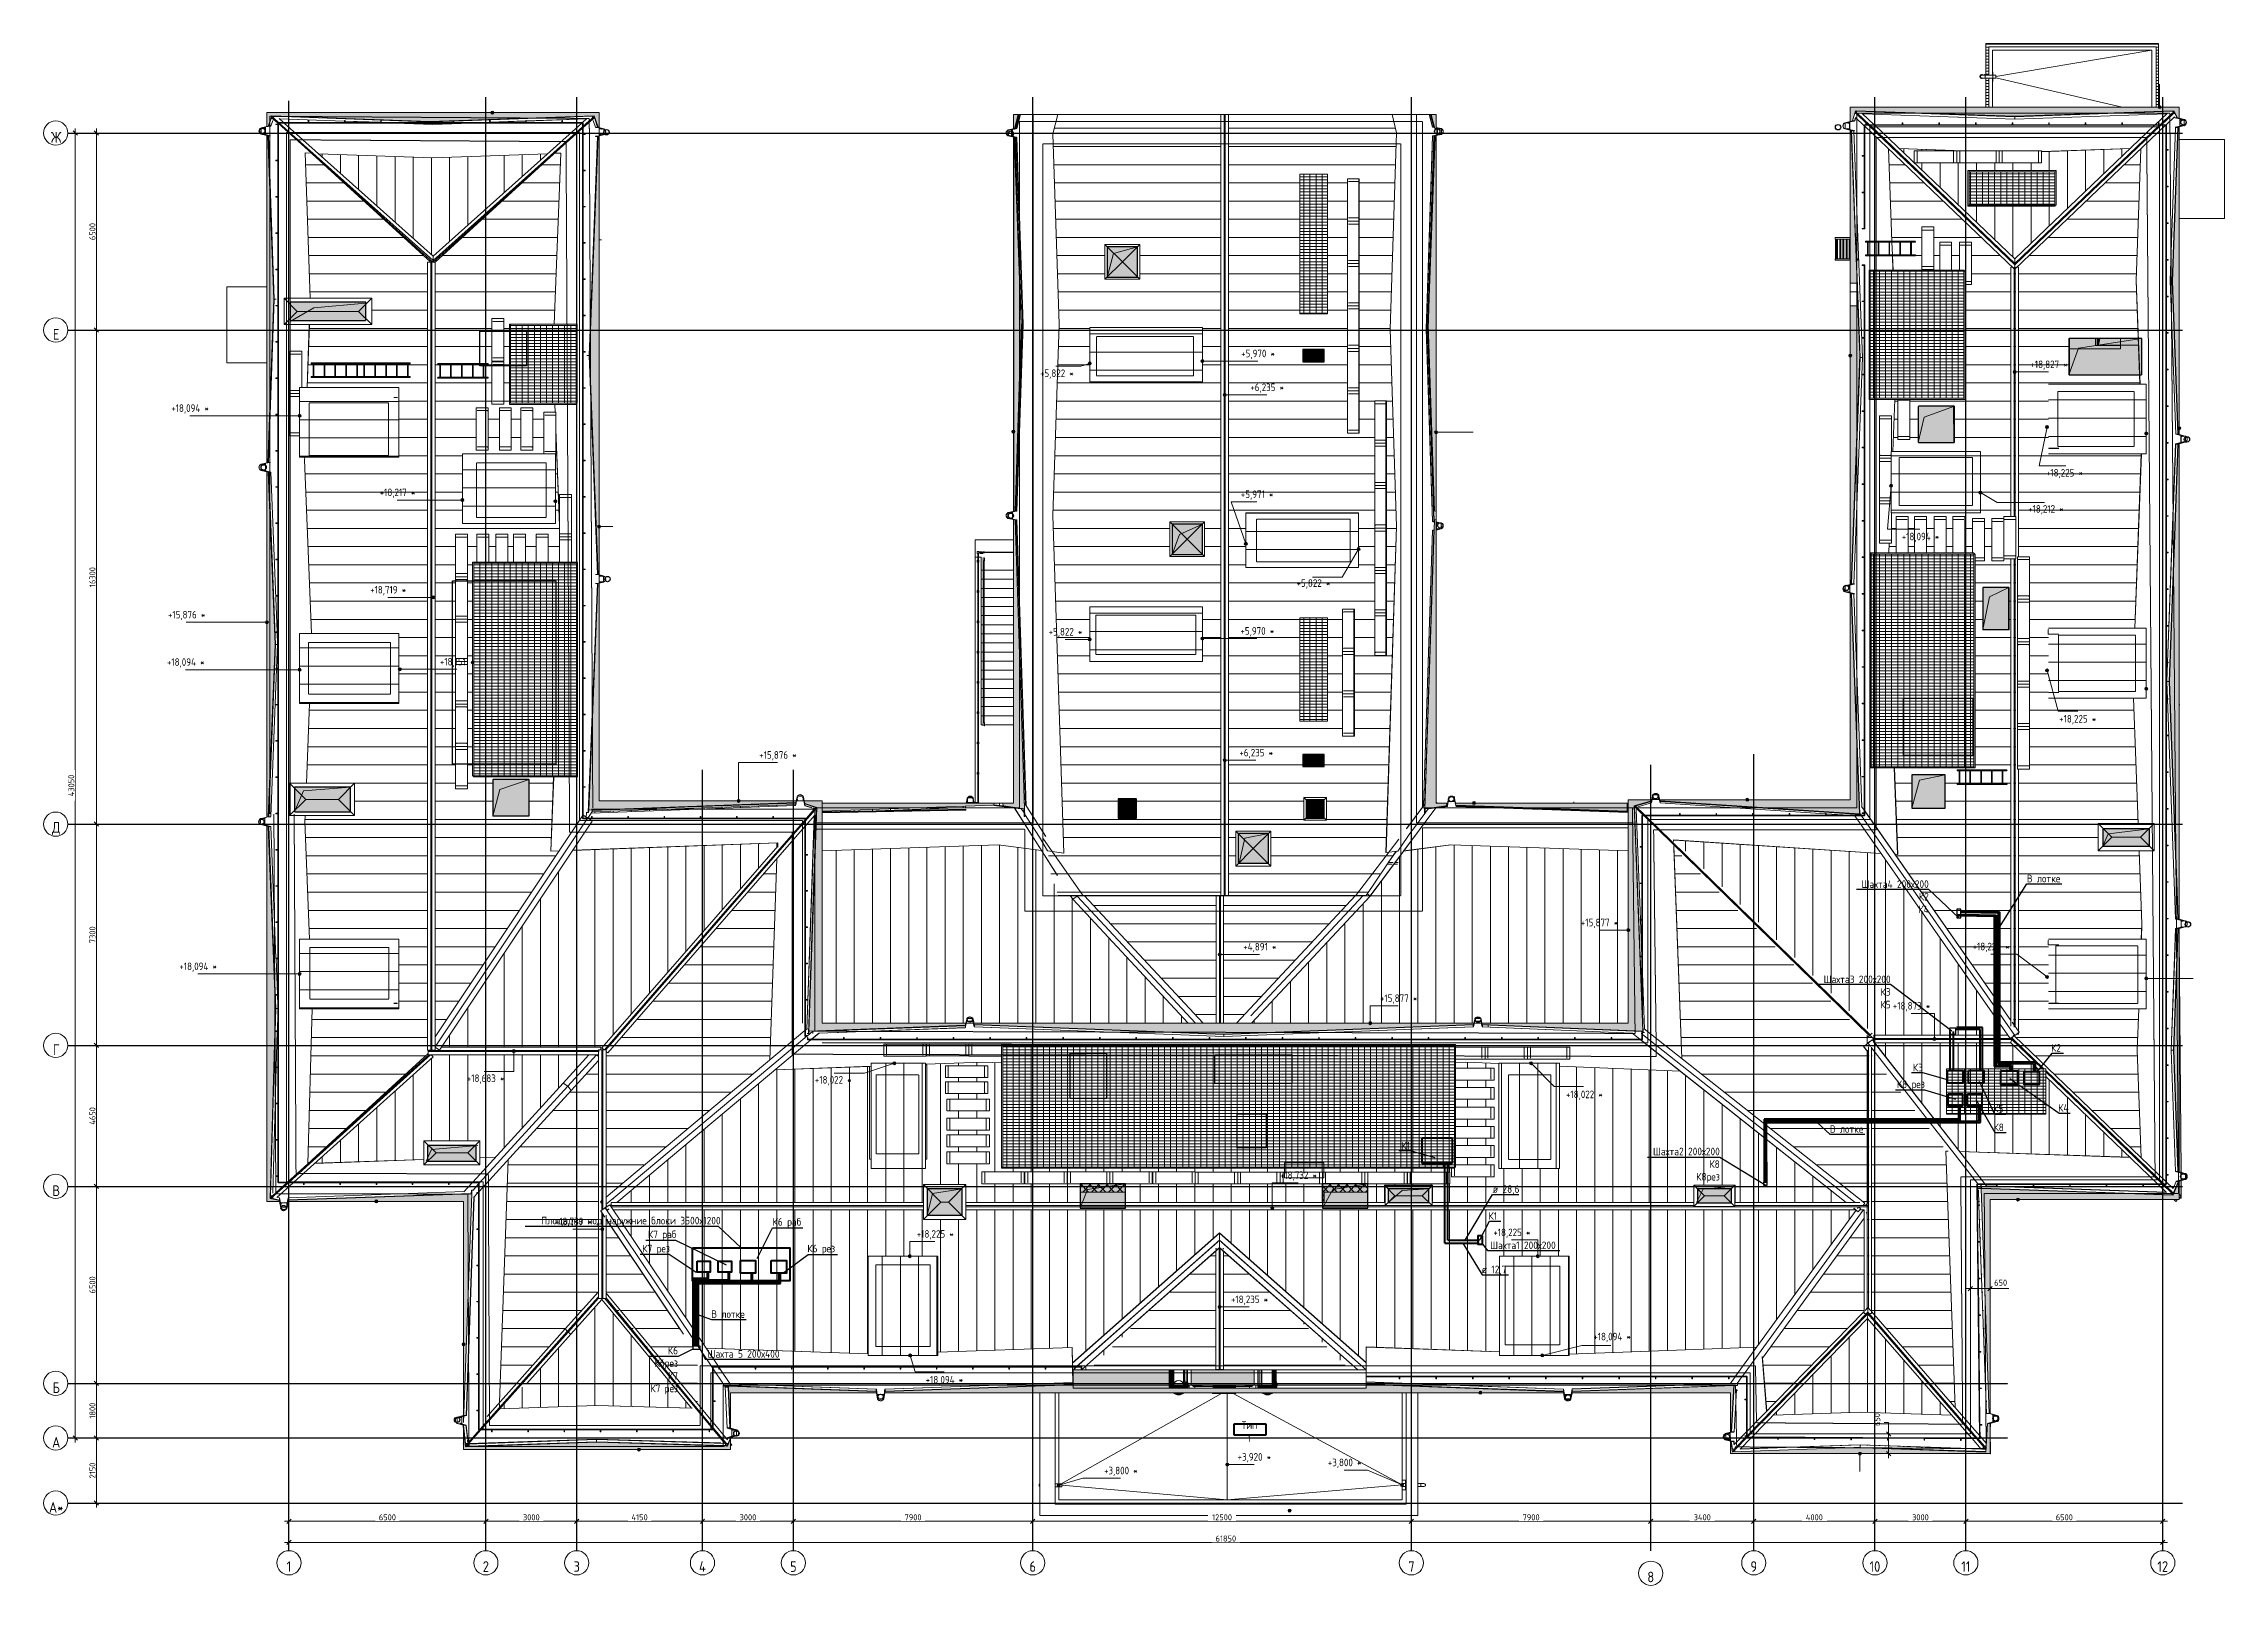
# Model space of a CAD drawing. Header units: millimetres. Extents: x -129048 to 476301, y -5853 to 215316.
# Drawn here: x 404321 to 476301, y -4873 to 45990 of the extents above; entities that cross this region are included whole.
import ezdxf
from ezdxf import colors
from ezdxf.entities.mleader import LeaderData, LeaderLine
from ezdxf.math import Vec2, Vec3

# ---------------------------------------------------------------- set-up
doc = ezdxf.new("R2010")
doc.units = ezdxf.units.MM
doc.linetypes.add('ADSK_Линия сетки', pattern=[25, 20, -2.5, 0, -2.5])
doc.linetypes.add('ADSK_Штриховая_ш3 п1_5', pattern=[4.5, 3, -1.5])
for name, color, linetype, lineweight in [('0_АР', 8, 'Continuous', 20), ('A-ANNO-NOTE', 8, 'Continuous', 20), ('G-ANNO-DIMS', 8, 'Continuous', 9), ('GAZLAITER', 1, 'Continuous', 40), ('Антураж', 7, 'Continuous', 18), ('Воздуховоды', 7, 'Continuous', 18), ('Каркас', 7, 'Continuous', 18), ('Кондеи', 6, 'Continuous', 60), ('Марки', 7, 'Continuous', 20), ('Несущие колонны', 7, 'Continuous', 18), ('Оборудование', 251, 'Continuous', 18), ('Ограждение', 251, 'Continuous', 18), ('Оси', 7, 'Continuous', 9)]:
    doc.layers.add(name, color=color, linetype=linetype, lineweight=lineweight)
doc.layers.add('oborudovanie', color=1, linetype='Continuous')
doc.layers.add('Обобщенные модели', color=5, linetype='Continuous', lineweight=18, true_color=0x0000ff)
doc.styles.add('GOST Common', font='GOST Common_0.ttf', dxfattribs={"width": 0.9, "height": 350})
doc.styles.add('GOST Common_1', font='GOST Common_0.ttf', dxfattribs={"width": 0.9, "height": 200})
doc.styles.add('GOST Common_3', font='GOST Common_0.ttf', dxfattribs={"width": 0.9, "height": 100})
doc.styles.add('PIK', font='isocpeur.ttf', dxfattribs={"width": 0.9, "height": 250})
doc.dimstyles.new('ADSK_Основной_2_5_мм', dxfattribs={"dimscale": 304.8, "dimtxt": 251.428749, "dimasz": 0.463911, "dimexe": 0.492126, "dimexo": 0.492126, "dimgap": 0.098425, "dimtad": 1, "dimdec": 1, "dimrnd": 0.1, "dimdsep": 46, "dimtxsty": 'GOST Common_1', "dimblk1": 'OBLIQUE', "dimblk2": 'OBLIQUE', "dimsah": 1, "dimcen": 0.09, "dimdle": 0.492126, "dimazin": 2, "dimtfac": 1, "dimtdec": 4, "dimtix": 1, "dimtmove": 0, "dimatfit": 3, "dimfxl": 1, "dimtvp": 1, "dimtfill": 1, "dimtolj": 1, "dimtzin": 0, "dimlwd": 20, "dimlwe": 20, "dimarcsym": 2})
doc.dimstyles.new('ADSK_Основной_2_5_мм_Округление_до_10_мм_синий', dxfattribs={"dimscale": 304.8, "dimtxt": 251.428749, "dimasz": 0.463911, "dimexe": 0.492126, "dimexo": 0.492126, "dimgap": 0.098425, "dimtad": 1, "dimdec": 0, "dimrnd": 10, "dimdsep": 46, "dimtxsty": 'GOST Common_1', "dimblk1": 'OBLIQUE', "dimblk2": 'OBLIQUE', "dimsah": 1, "dimcen": 0.09, "dimdle": 0.492126, "dimazin": 2, "dimtfac": 1, "dimtdec": 4, "dimtix": 1, "dimtmove": 1, "dimatfit": 3, "dimfxl": 1, "dimtvp": 1, "dimtolj": 1, "dimtzin": 0, "dimlwd": 20, "dimlwe": 20, "dimarcsym": 2})
pattern_1 = [(0, (418918.58, -4.21), (0, 100), []), (90, (418918.58, -4.21), (-200, 1e-14), [])]

msp = doc.modelspace()

# ---------------------------------------------------------------- texts
at = {"char_height": 350, "attachment_point": 5, "line_spacing_factor": 1.022766, "style": 'GOST Common'}
for s, insert, width in [('\\pt89.999,180,270,360,450,540,630,720,810,900,990,1080,1170,1260,1350,1440,1530,1620,1710,1800,1890,1980,2070,2160,2250,2340,2430,2520,2610,2700,2790,2880;Ж', (404735.07757, 42897.93611), 327.6), ('\\pt89.999,180,270,360,450,540,630,720,810,900,990,1080,1170,1260,1350,1440,1530,1620,1710,1800,1890,1980,2070,2160,2250,2340,2430,2520,2610,2700,2790,2880;Е', (404735.07757, 36397.93611), 232.2), ('\\pt89.999,180,270,360,450,540,630,720,810,900,990,1080,1170,1260,1350,1440,1530,1620,1710,1800,1890,1980,2070,2160,2250,2340,2430,2520,2610,2700,2790,2880;Д', (404735.52757, 20097.93611), 291.6), ('\\pt89.999,180,270,360,450,540,630,720,810,900,990,1080,1170,1260,1350,1440,1530,1620,1710,1800,1890,1980,2070,2160,2250,2340,2430,2520,2610,2700,2790,2880;Г', (404735.07757, 12797.93611), 232.2), ('\\pt89.999,180,270,360,450,540,630,720,810,900,990,1080,1170,1260,1350,1440,1530,1620,1710,1800,1890,1980,2070,2160,2250,2340,2430,2520,2610,2700,2790,2880;В', (404735.52757, 8147.93611), 261.9), ('\\pt89.999,180,270,360,450,540,630,720,810,900,990,1080,1170,1260,1350,1440,1530,1620,1710,1800,1890,1980,2070,2160,2250,2340,2430,2520,2610,2700,2790,2880;Б', (404735.52757, 1647.93611), 261.9), ('\\pt89.999,180,270,360,450,540,630,720,810,900,990,1080,1170,1260,1350,1440,1530,1620,1710,1800,1890,1980,2070,2160,2250,2340,2430,2520,2610,2700,2790,2880;А', (404735.52757, -152.06389), 291.6), ('\\pt89.999,180,270,360,450,540,630,720,810,900,990,1080,1170,1260,1350,1440,1530,1620,1710,1800,1890,1980,2070,2160,2250,2340,2430,2520,2610,2700,2790,2880;А*', (404735.07757, -2302.06389), 512.1), ('\\pt89.999,180,270,360,450,540,630,720,810,900,990,1080,1170,1260,1350,1440,1530,1620,1710,1800,1890,1980,2070,2160,2250,2340,2430,2520,2610,2700,2790,2880;1', (412417.31732, -4251.62221), 161.1), ('\\pt89.999,180,270,360,450,540,630,720,810,900,990,1080,1170,1260,1350,1440,1530,1620,1710,1800,1890,1980,2070,2160,2250,2340,2430,2520,2610,2700,2790,2880;2', (418917.31732, -4251.62221), 232.2), ('\\pt89.999,180,270,360,450,540,630,720,810,900,990,1080,1170,1260,1350,1440,1530,1620,1710,1800,1890,1980,2070,2160,2250,2340,2430,2520,2610,2700,2790,2880;3', (421917.31732, -4251.62221), 225.9), ('\\pt89.999,180,270,360,450,540,630,720,810,900,990,1080,1170,1260,1350,1440,1530,1620,1710,1800,1890,1980,2070,2160,2250,2340,2430,2520,2610,2700,2790,2880;4', (426067.76732, -4251.62221), 261.9), ('\\pt89.999,180,270,360,450,540,630,720,810,900,990,1080,1170,1260,1350,1440,1530,1620,1710,1800,1890,1980,2070,2160,2250,2340,2430,2520,2610,2700,2790,2880;5', (429067.31732, -4251.62221), 232.2), ('\\pt89.999,180,270,360,450,540,630,720,810,900,990,1080,1170,1260,1350,1440,1530,1620,1710,1800,1890,1980,2070,2160,2250,2340,2430,2520,2610,2700,2790,2880;6', (436967.31732, -4251.62221), 232.2), ('\\pt89.999,180,270,360,450,540,630,720,810,900,990,1080,1170,1260,1350,1440,1530,1620,1710,1800,1890,1980,2070,2160,2250,2340,2430,2520,2610,2700,2790,2880;7', (449467.31732, -4251.62221), 232.2), ('\\pt89.999,180,270,360,450,540,630,720,810,900,990,1080,1170,1260,1350,1440,1530,1620,1710,1800,1890,1980,2070,2160,2250,2340,2430,2520,2610,2700,2790,2880;9', (460767.31732, -4251.62221), 232.2), ('\\pt89.999,180,270,360,450,540,630,720,810,900,990,1080,1170,1260,1350,1440,1530,1620,1710,1800,1890,1980,2070,2160,2250,2340,2430,2520,2610,2700,2790,2880;10', (464767.31732, -4251.62221), 387), ('\\pt89.999,180,270,360,450,540,630,720,810,900,990,1080,1170,1260,1350,1440,1530,1620,1710,1800,1890,1980,2070,2160,2250,2340,2430,2520,2610,2700,2790,2880;11', (467767.31732, -4251.62221), 315.9), ('\\pt89.999,180,270,360,450,540,630,720,810,900,990,1080,1170,1260,1350,1440,1530,1620,1710,1800,1890,1980,2070,2160,2250,2340,2430,2520,2610,2700,2790,2880;12', (474267.31732, -4251.62221), 387), ('\\pt89.999,180,270,360,450,540,630,720,810,900,990,1080,1170,1260,1350,1440,1530,1620,1710,1800,1890,1980,2070,2160,2250,2340,2430,2520,2610,2700,2790,2880;8', (457367.31732, -4595.80786), 232.2)]:
    msp.add_mtext(s, dxfattribs=dict(at, insert=insert, width=width))
at = {"layer": '0_АР', "lineweight": 20, "char_height": 250, "attachment_point": 1, "line_spacing_factor": 1.022761, "style": 'GOST Common_1'}
for s, insert, width in [('+5,970 *', (443849.96611, 35893.24899), 1306.393467), ('+18,827 *', (469898.76493, 35535.01074), 1442.1618411), ('+5,822 *', (437207.90889, 35241.85777), 1306.393467), ('+6,235 *', (444150.56505, 34777.31302), 1306.393467), ('+18,094 *', (408535.33696, 34088.9975), 1469.315516), ('+18,225 *', (470411.66684, 31957.40472), 1442.1618411), ('+18,217 *', (415413.90715, 31310.39294), 1390.8715664), ('+5,971 *', (443837.30625, 31248.66747), 1255.1031923), ('+18,212 *', (469823.02824, 30765.00087), 1390.8715664), ('+18,094 *', (465651.99, 29854.11713), 1469.315516), ('+18,719 *', (415098.60739, 28098.03093), 1390.8715664), ('+5,822 *', (445677.47747, 28318.75899), 1306.393467), ('+15,876 *', (408424.68188, 27276.50983), 1442.1618411), ('+5,822 *', (437492.49274, 26711.5946), 1306.393467), ('+5,970 *', (443824.82198, 26740.10976), 1306.393467), ('+18,094 *', (408391.9893, 25711.14875), 1469.315516), ('+18,151 *', (417400.72799, 25725.40633), 1339.5812918), ('+18,225 *', (470850.02355, 23840.70579), 1442.1618411), ('+15,876 *', (427942.42424, 22648.33746), 1442.1618411), ('+6,235 *', (443789.90823, 22723.18771), 1306.393467), ('+15,877 *', (455061.62005, 17120.08438), 1442.1618411), ('+4,891 *', (443918.63981, 16320.64758), 1282.2568671), ('+18,225 *', (467991.49187, 16328.13516), 1442.1618411), ('+18,094 *', (408802.88233, 15674.16322), 1469.315516), ('+15,877 *', (448433.14755, 14623.91066), 1442.1618411), ('+18,873 *', (465357.69463, 14372.67982), 1442.1618411), ('+18,683 *', (418289.07428, 11981.81333), 1442.1618411), ('+18,022 *', (429778.59759, 11929.94221), 1442.1618411), ('+18,022 *', (454570.33443, 11449.51474), 1442.1618411), ('+18,732 *', (445129.79126, 8782.93756), 1442.1618411), ('+18,739 *', (421192.48391, 7256.33184), 1442.1618411), ('+18,225 *', (433139.84511, 6845.99517), 1442.1618411), ('+18,225 *', (452172.94315, 6898.346), 1442.1618411), ('+18,235 *', (443512.1673, 4687.99629), 1442.1618411), ('+18,094 *', (455473.07385, 3460.98708), 1469.315516), ('+18,094 *', (433433.33628, 2037.39474), 1469.315516), ('+3,920 *', (443730.36914, -509.64856), 1306.393467), ('+3,800 *', (446708.01569, -692.72955), 1306.393467), ('+3,800 *', (439322.00336, -960.14294), 1306.393467)]:
    msp.add_mtext(s, dxfattribs=dict(at, insert=insert, width=width))
at = {"layer": '0_АР', "lineweight": 9, "insert": (444121.43473, 199.03655), "char_height": 250, "width": 696.6, "attachment_point": 5, "line_spacing_factor": 1.022766, "style": 'GOST Common_3'}
msp.add_mtext('\\pt1143,2286,3429,4572,5715,6858,8001,9144,10287,11430,12573,13716,14859,16002,17145,18288,19431,20574,21717,22860,24003,25146,26289,27432,28575,29718,30861,32004,33147,34290,35433,36576;Тип 1', dxfattribs=at)

# ---------------------------------------------------------------- blocks, each defined once
blk = doc.blocks.new('Антураж 1 - Антураж 1-919835-План кровли АР копия 1')
at = {"layer": 'Антураж', "true_color": 0xfbfbf4}
h = blk.add_hatch(color=7, dxfattribs=at)
h.paths.add_polyline_path([(22865, 1418), (22927, 1424), (22986, 1442), (23040, 1471), (23061, 1488), (22994, 1488), (22945, 1469), (22894, 1458), (22827, 1459), (22767, 1474), (22737, 1488), (22670, 1488), (22690, 1471), (22745, 1442), (22804, 1424), (22810, 1424)])
h.paths.add_polyline_path([(23135, 1633), (23162, 1633), (23174, 1672), (23180, 1733), (23142, 1733), (23135, 1670), (23122, 1633)])
h.paths.add_polyline_path([(22568, 1633), (22609, 1633), (22594, 1676), (22588, 1733), (22550, 1733), (22556, 1672)])
h = blk.add_hatch(color=7, dxfattribs=at)
h.paths.add_polyline_path([(22831, 1458), (22896, 1458), (22950, 1470), (22994, 1488), (22737, 1488), (22774, 1472), (22827, 1459)])
h.paths.add_polyline_path([(23101, 1633), (23122, 1633), (23132, 1661), (23135, 1670), (23142, 1733), (23067, 1733), (23061, 1685), (23044, 1640), (23040, 1633), (23101, 1633)])
h.paths.add_polyline_path([(22640, 1633), (22691, 1633), (22686, 1640), (22669, 1685), (22663, 1733), (22588, 1733), (22595, 1671), (22609, 1633), (22640, 1633)])
at = {"layer": 'Антураж', "true_color": 0xfdf4e4}
h = blk.add_hatch(color=7, dxfattribs=at)
h.paths.add_polyline_path([(23140, 1733), (23142, 1733), (23129, 1819), (23112, 1860), (23112, 1853), (23108, 1855), (23105, 1854), (23101, 1849), (23097, 1849), (23089, 1848), (23082, 1841), (23077, 1840), (23069, 1839), (23055, 1825), (23054, 1801), (23061, 1782), (23067, 1733), (23132, 1733)])
h.paths.add_polyline_path([(22601, 1733), (22608, 1733), (22607, 1742), (22602, 1747), (22601, 1738)])
h.paths.add_polyline_path([(22590, 1733), (22593, 1733), (22593, 1744), (22591, 1742), (22590, 1735)])
h.paths.add_polyline_path([(22656, 1733), (22663, 1733), (22663, 1738), (22660, 1739), (22660, 1738)])
h.paths.add_polyline_path([(22632, 1733), (22631, 1741), (22626, 1745), (22623, 1733), (22629, 1733)])
at = {"layer": 'Антураж', "true_color": 0xfbfbf4}
h = blk.add_hatch(color=7, dxfattribs=at)
h.paths.add_polyline_path([(22742, 1633), (22727, 1653), (22711, 1692), (22705, 1733), (22663, 1733), (22669, 1685), (22686, 1640), (22692, 1633), (22735, 1633)])
h.paths.add_polyline_path([(23008, 1633), (23040, 1633), (23044, 1640), (23061, 1685), (23067, 1733), (23025, 1733), (23020, 1692), (23004, 1653), (22988, 1633), (23004, 1633)])
at = {"layer": 'Антураж', "true_color": 0xfdf4e4}
for points in [[(22965, 1633), (22988, 1633), (23004, 1653), (23020, 1692), (23025, 1733), (22705, 1733), (22711, 1692), (22727, 1653), (22742, 1633), (22923, 1633)], [(25746, 1633), (25923, 1633), (25939, 1653), (25955, 1692), (25960, 1733), (25640, 1733), (25646, 1692), (25662, 1653), (25677, 1633), (25742, 1633)]]:
    blk.add_hatch(color=7, dxfattribs=at).paths.add_polyline_path(points)
at = {"layer": 'Антураж', "true_color": 0xfbfbf4}
h = blk.add_hatch(color=7, dxfattribs=at)
h.paths.add_polyline_path([(25800, 1418), (25862, 1424), (25921, 1442), (25975, 1471), (25996, 1488), (25929, 1488), (25880, 1469), (25829, 1458), (25762, 1459), (25702, 1474), (25672, 1488), (25605, 1488), (25625, 1471), (25680, 1442), (25739, 1424), (25745, 1424)])
h.paths.add_polyline_path([(25544, 1633), (25529, 1676), (25523, 1733), (25485, 1733), (25491, 1672), (25503, 1633), (25542, 1633)])
h.paths.add_polyline_path([(26088, 1633), (26097, 1633), (26109, 1672), (26115, 1733), (26077, 1733), (26070, 1670), (26057, 1633), (26075, 1633)])
h = blk.add_hatch(color=7, dxfattribs=at)
h.paths.add_polyline_path([(25766, 1458), (25831, 1458), (25885, 1470), (25926, 1488), (25672, 1488), (25709, 1472), (25762, 1459)])
h.paths.add_polyline_path([(26013, 1633), (26057, 1633), (26067, 1661), (26070, 1670), (26077, 1733), (26002, 1733), (25996, 1685), (25979, 1640), (25975, 1633), (25996, 1633)])
h.paths.add_polyline_path([(25554, 1633), (25626, 1633), (25621, 1640), (25604, 1685), (25598, 1733), (25523, 1733), (25530, 1672), (25544, 1633), (25554, 1633)])
h = blk.add_hatch(color=7, dxfattribs=at)
h.paths.add_polyline_path([(25923, 1633), (25975, 1633), (25979, 1640), (25996, 1685), (26002, 1733), (25960, 1733), (25955, 1692), (25939, 1653), (25926, 1637)])
h.paths.add_polyline_path([(25626, 1633), (25677, 1633), (25662, 1653), (25646, 1692), (25640, 1733), (25598, 1733), (25606, 1682), (25621, 1640)])
for points in [[(25984, 1733), (26002, 1733), (25996, 1782), (25984, 1815), (25952, 1781), (25955, 1775), (25960, 1733)], [(26036, 1733), (26077, 1733), (26064, 1819), (26050, 1853), (26050, 1846), (26047, 1847), (26043, 1848), (26038, 1841), (26033, 1843), (26027, 1844), (26016, 1836), (26005, 1838), (25984, 1829), (25984, 1813), (25996, 1782), (26002, 1733), (26029, 1733)], [(26109, 1733), (26115, 1733), (26109, 1795), (26091, 1854), (26086, 1863), (26051, 1853), (26066, 1815), (26077, 1733), (26088, 1733)]]:
    blk.add_hatch(color=7, dxfattribs=at).paths.add_polyline_path(points)
at = {"layer": 'Антураж', "flags": 128}
for points in [[(22602, 1822), (22600, 1816), (22597, 1805), (22594, 1794), (22592, 1784), (22590, 1773), (22589, 1762), (22588, 1751), (22587, 1739), (22587, 1733)], [(22587, 1733), (22588, 1722), (22588, 1711), (22589, 1700), (22591, 1689), (22593, 1678), (22595, 1667), (22598, 1657), (22602, 1646), (22605, 1636), (22606, 1633)], [(22735, 1488), (22744, 1483), (22754, 1479), (22765, 1475), (22775, 1471), (22786, 1467), (22796, 1464), (22807, 1462), (22818, 1460), (22829, 1458), (22840, 1457), (22851, 1456), (22862, 1456), (22873, 1456), (22884, 1456), (22895, 1457), (22906, 1459), (22917, 1461), (22928, 1463), (22939, 1466), (22950, 1469), (22960, 1472), (22971, 1476), (22981, 1481), (22991, 1486), (22996, 1488)], [(23143, 1733), (23143, 1745), (23142, 1756), (23141, 1767), (23139, 1778), (23137, 1789), (23135, 1799), (23132, 1810), (23129, 1821), (23125, 1831), (23121, 1842), (23116, 1852), (23112, 1862), (23106, 1871), (23100, 1881)], [(23124, 1633), (23127, 1640), (23130, 1651), (23133, 1662), (23136, 1672), (23138, 1683), (23140, 1694), (23141, 1705), (23142, 1716), (23143, 1727), (23143, 1733)], [(25532, 1805), (25529, 1794), (25527, 1784), (25525, 1773), (25524, 1762), (25523, 1751), (25522, 1739), (25522, 1733)], [(25522, 1733), (25523, 1722), (25523, 1711), (25524, 1700), (25526, 1689), (25528, 1678), (25530, 1667), (25533, 1657), (25537, 1646), (25540, 1636), (25541, 1633)], [(25670, 1488), (25679, 1483), (25689, 1479), (25700, 1475), (25710, 1471), (25721, 1467), (25731, 1464), (25742, 1462), (25753, 1460), (25764, 1458), (25775, 1457), (25786, 1456), (25797, 1456), (25808, 1456), (25819, 1456), (25830, 1457), (25841, 1459), (25852, 1461), (25863, 1463), (25874, 1466), (25885, 1469), (25895, 1472), (25906, 1476), (25916, 1481), (25926, 1486), (25931, 1488)], [(26078, 1733), (26078, 1745), (26077, 1756), (26076, 1767), (26074, 1778), (26072, 1789), (26070, 1799), (26067, 1810), (26064, 1821), (26060, 1831), (26056, 1842), (26051, 1852), (26047, 1862), (26041, 1871), (26038, 1877)], [(26059, 1633), (26062, 1640), (26065, 1651), (26068, 1662), (26071, 1672), (26073, 1683), (26075, 1694), (26076, 1705), (26077, 1716), (26078, 1727), (26078, 1733)]]:
    blk.add_lwpolyline(points, dxfattribs=at)
at = {"layer": 'Антураж'}
for centre, radius, start, end in [((22865, 1733), 315, 180, 198.58398), ((22865, 1733), 202, 178.71062, 180), ((22865, 1733), 202, 180, 209.83125), ((22865, 1733), 315, 231.43237, 308.56763), ((22865, 1733), 160, 360, 180), ((22865, 1733), 160, 180, 219.03096), ((22865, 1733), 160, 320.96904, 360), ((22865, 1733), 202, 330.16875, 360), ((22865, 1733), 202, 360, 19.69851), ((22865, 1733), 315, 360, 22.78711), ((22865, 1733), 315, 341.41602, 360), ((25800, 1733), 315, 180, 198.58398), ((25800, 1733), 202, 180, 209.83125), ((25800, 1733), 315, 231.43237, 308.56763), ((25800, 1733), 160, 180, 219.03096), ((25800, 1733), 160, 320.96904, 360), ((25800, 1733), 160, 360, 17.62203), ((25800, 1733), 202, 330.16875, 360), ((25800, 1733), 202, 360, 23.90184), ((25800, 1733), 315, 360, 24.35708), ((25800, 1733), 315, 341.41602, 360)]:
    blk.add_arc(centre, radius, start, end, dxfattribs=at)
blk = doc.blocks.new('Водосток - Тип 1 _карниз больше 490мм_-5298490-План кровли АР копия 1')
at = {"layer": 'Обобщенные модели'}
for p, q in [((125, 265), (19, 265)), ((40, 415), (125, 415)), ((75, 265), (75, 263)), ((75, 265), (75, 264)), ((125, 415), (198, 415)), ((231, 265), (125, 265)), ((175, 262), (175, 265)), ((175, 264), (175, 265)), ((175, 265), (175, 262)), ((175, 262), (175, 264)), ((223, 415), (231, 415))]:
    blk.add_line(p, q, dxfattribs=at)
at = {"layer": 'Обобщенные модели', "flags": 128}
blk.add_lwpolyline([(75, 263), (75, 264), (75, 265)], dxfattribs=at)
at = {"layer": 'Обобщенные модели'}
for points, knots in [([(19, 265), (21, 265), (25, 266), (29, 269), (31, 272), (32, 275), (32, 277), (32, 279), (32, 282), (32, 284), (32, 286), (32, 289), (32, 291), (31, 294), (31, 297), (31, 300), (30, 303), (30, 306), (29, 309), (29, 312), (29, 316), (28, 320), (28, 326), (27, 335), (27, 345), (28, 353), (28, 357), (28, 359)], [-1, -1, -1, -1, -0.9411765, -0.8823529, -0.8529412, -0.8235294, -0.8088235, -0.7941176, -0.7794118, -0.7647059, -0.75, -0.7352941, -0.7205882, -0.7058824, -0.6911765, -0.6764706, -0.6617647, -0.6470588, -0.6323529, -0.6176471, -0.6029412, -0.5882353, -0.5588235, -0.5294118, -0.4705882, -0.4411765, -0.4221107, -0.4221107, -0.4221107, -0.4221107]), ([(222, 319), (221, 318), (221, 316), (221, 312), (221, 309), (220, 306), (220, 303), (219, 300), (219, 297), (219, 294), (218, 291), (218, 289), (218, 286), (218, 284), (218, 282), (218, 279), (218, 277), (218, 275), (219, 272), (221, 269), (225, 266), (229, 265), (231, 265)], [-0.4101108, -0.4101108, -0.4101108, -0.4101108, -0.3970588, -0.3823529, -0.3676471, -0.3529412, -0.3382353, -0.3235294, -0.3088235, -0.2941176, -0.2794118, -0.2647059, -0.25, -0.2352941, -0.2205882, -0.2058824, -0.1911765, -0.1764706, -0.1470588, -0.1176471, -0.0588235, 0, 0, 0, 0]), ([(231, 415), (229, 415), (227, 415), (225, 414), (225, 414)], [-1, -1, -1, -1, -0.94117647, -0.93710492, -0.93710492, -0.93710492, -0.93710492])]:
    blk.add_open_spline(points, degree=3, knots=knots, dxfattribs=at)
blk = doc.blocks.new('Антураж 2 - Антураж 2-921631-План кровли АР копия 1')
at = {"layer": 'Антураж', "true_color": 0xfbfbf4}
for points in [[(24160, 1463), (24374, 1463), (24374, 1488), (23967, 1488), (23984, 1463), (24147, 1463)], [(24621, 1463), (24744, 1463), (24761, 1488), (24374, 1488), (24374, 1463), (24589, 1463)]]:
    blk.add_hatch(color=7, dxfattribs=at).paths.add_polyline_path(points)
at = {"layer": 'Антураж'}
for p, q in [((23984, 1463), (23967, 1488)), ((23984, 1463), (24374, 1463)), ((24374, 1488), (24374, 1463)), ((24374, 1463), (24744, 1463)), ((24761, 1488), (24744, 1463))]:
    blk.add_line(p, q, dxfattribs=at)
blk = doc.blocks.new('Антураж 3 - Антураж 3-922204-План кровли АР копия 1')
at = {"layer": 'Антураж', "true_color": 0xfbfbf4}
for points in [[(23403, 1694), (23644, 1694), (23637, 1699), (23631, 1710), (23626, 1724), (23624, 1733), (23318, 1733), (23322, 1722), (23328, 1713), (23338, 1703), (23355, 1695), (23364, 1694), (23403, 1694)], [(25107, 1694), (25279, 1695), (25290, 1697), (25299, 1702), (25304, 1706), (25315, 1719), (25322, 1733), (25068, 1733), (25065, 1719), (25058, 1705), (25052, 1698), (25045, 1694), (25077, 1694)]]:
    blk.add_hatch(color=7, dxfattribs=at).paths.add_polyline_path(points)
h = blk.add_hatch(color=7, dxfattribs=at)
h.paths.add_polyline_path([(24869, 1694), (25045, 1694), (25053, 1698), (25060, 1707), (25065, 1719), (25068, 1733), (24742, 1733), (24742, 1694), (24863, 1694)])
h.paths.add_polyline_path([(23837, 1694), (24009, 1695), (24009, 1733), (23624, 1733), (23627, 1719), (23632, 1707), (23638, 1698), (23645, 1694), (23824, 1694)])
at = {"layer": 'Антураж', "flags": 128}
for points in [[(23367, 1694), (23365, 1694), (23363, 1694), (23361, 1694), (23359, 1694), (23357, 1695), (23355, 1695), (23353, 1696), (23351, 1696), (23349, 1697), (23347, 1698), (23345, 1698), (23343, 1699), (23342, 1700), (23340, 1701), (23338, 1703), (23337, 1704), (23335, 1705), (23333, 1706), (23332, 1708), (23330, 1709), (23329, 1711), (23328, 1712), (23326, 1714), (23325, 1715), (23324, 1717), (23323, 1719), (23322, 1721), (23321, 1722), (23320, 1724), (23319, 1726), (23319, 1728), (23318, 1730), (23318, 1732), (23317, 1733)], [(23605, 1694), (23582, 1694), (23560, 1694), (23539, 1694), (23518, 1694), (23499, 1694), (23482, 1694), (23465, 1694), (23450, 1694), (23436, 1694), (23423, 1694), (23411, 1694), (23401, 1694), (23392, 1694), (23384, 1694), (23378, 1694), (23373, 1694), (23370, 1694), (23368, 1694), (23367, 1694)], [(23367, 1694), (23368, 1694), (23370, 1694), (23373, 1694), (23378, 1694), (23384, 1694), (23392, 1694), (23401, 1694), (23411, 1694), (23423, 1694), (23435, 1694), (23450, 1694), (23465, 1694), (23482, 1694), (23499, 1694), (23518, 1694), (23538, 1694), (23560, 1694), (23582, 1694), (23605, 1694), (23630, 1694), (23648, 1694)], [(24009, 1694), (23979, 1694), (23914, 1694), (23850, 1694), (23787, 1694), (23724, 1694), (23662, 1694), (23605, 1694)], [(23648, 1694), (23760, 1694), (23873, 1694), (23987, 1694), (24009, 1694)], [(24742, 1694), (24786, 1694), (24899, 1694), (25011, 1694), (25041, 1694)], [(25078, 1694), (25018, 1694), (24958, 1694), (24896, 1694), (24869, 1694)], [(25041, 1694), (25065, 1694), (25088, 1694), (25110, 1694), (25130, 1694), (25149, 1694), (25167, 1694), (25184, 1694), (25199, 1694), (25213, 1694), (25225, 1694), (25236, 1694), (25246, 1694), (25254, 1694), (25261, 1694), (25266, 1694), (25269, 1694), (25271, 1694), (25272, 1694)], [(25272, 1694), (25271, 1694), (25269, 1694), (25265, 1694), (25260, 1694), (25253, 1694), (25245, 1694), (25235, 1694), (25224, 1694), (25211, 1694), (25197, 1694), (25182, 1694), (25165, 1694), (25147, 1694), (25128, 1694), (25107, 1694), (25085, 1694), (25078, 1694)], [(25322, 1733), (25321, 1731), (25321, 1729), (25320, 1728), (25319, 1726), (25319, 1724), (25318, 1722), (25317, 1720), (25316, 1718), (25315, 1717), (25314, 1715), (25312, 1713), (25311, 1712), (25310, 1710), (25308, 1709), (25307, 1707), (25305, 1706), (25304, 1705), (25302, 1703), (25300, 1702), (25299, 1701), (25297, 1700), (25295, 1699), (25293, 1698), (25291, 1697), (25289, 1697), (25287, 1696), (25285, 1695), (25283, 1695), (25281, 1694), (25279, 1694), (25277, 1694), (25275, 1694), (25273, 1694), (25272, 1694)]]:
    blk.add_lwpolyline(points, dxfattribs=at)
at = {"layer": 'Антураж'}
for points in [[(23603, 1694), (23605, 1694), (23606, 1694), (23608, 1694)], [(25080, 1694), (25079, 1694), (25077, 1694), (25076, 1694)]]:
    blk.add_open_spline(points, degree=3, dxfattribs=at)
for points, knots in [([(23652, 1694), (23651, 1694), (23648, 1693), (23644, 1694), (23638, 1698), (23631, 1706), (23627, 1719), (23625, 1728), (23624, 1733)], [0.4477416, 0.4477416, 0.4477416, 0.4477416, 0.5, 0.5555556, 0.6666667, 0.7777778, 0.8888889, 1, 1, 1, 1]), ([(25068, 1733), (25067, 1728), (25065, 1718), (25061, 1708), (25056, 1702), (25053, 1698), (25049, 1696), (25045, 1694), (25041, 1693), (25038, 1694), (25037, 1694)], [-1, -1, -1, -1, -0.8888889, -0.7777778, -0.7222222, -0.6666667, -0.6111111, -0.5555556, -0.5, -0.4485786, -0.4485786, -0.4485786, -0.4485786])]:
    blk.add_open_spline(points, degree=3, knots=knots, dxfattribs=at)
blk = doc.blocks.new('Антураж 6 - Антураж 6-925259-План кровли АР копия 1')
at = {"layer": 'Антураж', "true_color": 0xfbfbf4}
blk.add_hatch(color=7, dxfattribs=at).paths.add_polyline_path([(21590, 1633), (22568, 1633), (22556, 1672), (22550, 1733), (19380, 1733), (19380, 1633), (20144, 1633)])
at = {"layer": 'Антураж'}
for p, q in [((19380, 1733), (22550, 1733)), ((23164, 1637), (23164, 1633)), ((23217, 1733), (23217, 1633)), ((25409, 1733), (25409, 1633)), ((25479, 1733), (25479, 1633)), ((25498, 1649), (25498, 1633)), ((26115, 1733), (29060, 1733))]:
    blk.add_line(p, q, dxfattribs=at)
blk = doc.blocks.new('Антураж 7 - Антураж 4-925790-План кровли АР копия 1')
at = {"layer": 'Антураж', "true_color": 0xfdf4e4}
for points in [[(24119, 1633), (24183, 1633), (24183, 1733), (24009, 1733), (24009, 1633), (24094, 1633)], [(24183, 1633), (24319, 1633), (24319, 1733), (24183, 1733)], [(24482, 1633), (24742, 1633), (24742, 1733), (24482, 1733)]]:
    blk.add_hatch(color=7, dxfattribs=at).paths.add_polyline_path(points)
at = {"layer": 'Антураж', "true_color": 0xfbfbf4}
for points in [[(24319, 1633), (24395, 1633), (24395, 1733), (24319, 1733), (24319, 1697)], [(24481, 1633), (24482, 1633), (24482, 1733), (24395, 1733), (24395, 1633), (24444, 1633)]]:
    blk.add_hatch(color=7, dxfattribs=at).paths.add_polyline_path(points)
at = {"layer": 'Антураж'}
for p, q in [((24009, 1733), (24009, 1633)), ((24183, 1633), (24183, 1733)), ((24319, 1733), (24319, 1633)), ((24349, 1733), (24395, 1733)), ((24395, 1733), (24447, 1733)), ((24395, 1733), (24395, 1633)), ((24482, 1733), (24482, 1633)), ((24742, 1733), (24742, 1633))]:
    blk.add_line(p, q, dxfattribs=at)
blk = doc.blocks.new('Водосток - Тип 1 _карниз больше 490мм_-5158525-План кровли АР копия 1')
at = {"layer": 'Обобщенные модели'}
for p, q in [((19, 445), (29, 445)), ((125, 295), (19, 295)), ((38, 445), (125, 445)), ((125, 445), (218, 445)), ((231, 295), (125, 295)), ((227, 445), (231, 445))]:
    blk.add_line(p, q, dxfattribs=at)
for points, knots in [([(28, 442), (27, 443), (24, 444), (21, 445), (19, 445)], [-0.1002295, -0.1002295, -0.1002295, -0.1002295, -0.0588235, 0, 0, 0, 0]), ([(19, 295), (21, 295), (25, 296), (29, 299), (31, 302), (32, 305), (32, 307), (32, 309), (32, 312), (32, 314), (32, 316), (32, 319), (32, 321), (31, 324), (31, 327), (31, 330), (30, 333), (30, 336), (29, 339), (29, 342), (29, 346), (28, 350), (28, 356), (28, 361), (28, 363)], [-1, -1, -1, -1, -0.9411765, -0.8823529, -0.8529412, -0.8235294, -0.8088235, -0.7941176, -0.7794118, -0.7647059, -0.75, -0.7352941, -0.7205882, -0.7058824, -0.6911765, -0.6764706, -0.6617647, -0.6470588, -0.6323529, -0.6176471, -0.6029412, -0.5882353, -0.5588235, -0.5294118, -0.5294118, -0.5294118, -0.5294118]), ([(222, 391), (222, 389), (222, 384), (223, 375), (223, 365), (222, 356), (222, 350), (221, 346), (221, 342), (221, 339), (220, 336), (220, 333), (219, 330), (219, 327), (219, 324), (218, 321), (218, 319), (218, 316), (218, 314), (218, 312), (218, 309), (218, 307), (218, 305), (219, 302), (221, 299), (225, 296), (229, 295), (231, 295)], [-0.5882353, -0.5882353, -0.5882353, -0.5882353, -0.5588235, -0.5294118, -0.4705882, -0.4411765, -0.4117647, -0.3970588, -0.3823529, -0.3676471, -0.3529412, -0.3382353, -0.3235294, -0.3088235, -0.2941176, -0.2794118, -0.2647059, -0.25, -0.2352941, -0.2205882, -0.2058824, -0.1911765, -0.1764706, -0.1470588, -0.1176471, -0.0588235, 0, 0, 0, 0])]:
    blk.add_open_spline(points, degree=3, knots=knots, dxfattribs=at)
blk.add_open_spline([(231, 445), (230, 445), (229, 445), (227, 445)], degree=3, dxfattribs=at)
blk = doc.blocks.new('Водосток - Тип 1 _карниз больше 490мм_-5158564-План кровли АР копия 1')
at = {"layer": 'Обобщенные модели'}
for p, q in [((125, 285), (19, 285)), ((42, 435), (125, 435)), ((125, 435), (199, 435)), ((231, 285), (125, 285)), ((222, 435), (231, 435))]:
    blk.add_line(p, q, dxfattribs=at)
for points, knots in [([(19, 285), (21, 285), (25, 286), (29, 289), (31, 292), (32, 295), (32, 297), (32, 299), (32, 302), (32, 304), (32, 306), (32, 309), (32, 311), (31, 314), (31, 317), (31, 320), (30, 323), (30, 326), (29, 329), (29, 332), (29, 336), (28, 340), (28, 346), (27, 355), (27, 365), (28, 373), (28, 376), (28, 377)], [-1, -1, -1, -1, -0.9411765, -0.8823529, -0.8529412, -0.8235294, -0.8088235, -0.7941176, -0.7794118, -0.7647059, -0.75, -0.7352941, -0.7205882, -0.7058824, -0.6911765, -0.6764706, -0.6617647, -0.6470588, -0.6323529, -0.6176471, -0.6029412, -0.5882353, -0.5588235, -0.5294118, -0.4705882, -0.4411765, -0.4270499, -0.4270499, -0.4270499, -0.4270499]), ([(222, 346), (222, 343), (222, 340), (221, 336), (221, 332), (221, 329), (220, 326), (220, 323), (219, 320), (219, 317), (219, 314), (218, 311), (218, 309), (218, 306), (218, 304), (218, 302), (218, 299), (218, 297), (218, 295), (219, 292), (221, 289), (225, 286), (229, 285), (231, 285)], [-0.4395894, -0.4395894, -0.4395894, -0.4395894, -0.4117647, -0.3970588, -0.3823529, -0.3676471, -0.3529412, -0.3382353, -0.3235294, -0.3088235, -0.2941176, -0.2794118, -0.2647059, -0.25, -0.2352941, -0.2205882, -0.2058824, -0.1911765, -0.1764706, -0.1470588, -0.1176471, -0.0588235, 0, 0, 0, 0]), ([(231, 435), (229, 435), (226, 434), (223, 433), (222, 432)], [-1, -1, -1, -1, -0.94117647, -0.90584248, -0.90584248, -0.90584248, -0.90584248])]:
    blk.add_open_spline(points, degree=3, knots=knots, dxfattribs=at)
blk = doc.blocks.new('Водосток - Тип 1 _карниз больше 490мм_-5153572-План кровли АР копия 1')
at = {"layer": 'Обобщенные модели'}
for p, q in [((19, 435), (20, 435)), ((125, 285), (19, 285)), ((39, 435), (125, 435)), ((125, 435), (216, 435)), ((231, 285), (125, 285))]:
    blk.add_line(p, q, dxfattribs=at)
blk.add_open_spline([(21, 435), (20, 435), (19, 435), (19, 435)], degree=3, dxfattribs=at)
for points, knots in [([(19, 285), (21, 285), (25, 286), (29, 289), (31, 292), (32, 295), (32, 297), (32, 299), (32, 302), (32, 304), (32, 306), (32, 309), (32, 311), (31, 314), (31, 317), (31, 320), (30, 323), (30, 326), (29, 329), (29, 332), (29, 336), (28, 340), (28, 346), (27, 355), (27, 364), (28, 371), (28, 373)], [-1, -1, -1, -1, -0.9411765, -0.8823529, -0.8529412, -0.8235294, -0.8088235, -0.7941176, -0.7794118, -0.7647059, -0.75, -0.7352941, -0.7205882, -0.7058824, -0.6911765, -0.6764706, -0.6617647, -0.6470588, -0.6323529, -0.6176471, -0.6029412, -0.5882353, -0.5588235, -0.5294118, -0.4705882, -0.4450671, -0.4450671, -0.4450671, -0.4450671]), ([(221, 388), (221, 388), (221, 387), (221, 384), (222, 380), (222, 374), (223, 365), (223, 355), (222, 346), (222, 340), (221, 336), (221, 332), (221, 329), (220, 326), (220, 323), (219, 320), (219, 317), (219, 314), (218, 311), (218, 309), (218, 306), (218, 304), (218, 302), (218, 299), (218, 297), (218, 295), (219, 292), (221, 289), (225, 286), (229, 285), (231, 285)], [-0.6204009, -0.6204009, -0.6204009, -0.6204009, -0.6176471, -0.6029412, -0.5882353, -0.5588235, -0.5294118, -0.4705882, -0.4411765, -0.4117647, -0.3970588, -0.3823529, -0.3676471, -0.3529412, -0.3382353, -0.3235294, -0.3088235, -0.2941176, -0.2794118, -0.2647059, -0.25, -0.2352941, -0.2205882, -0.2058824, -0.1911765, -0.1764706, -0.1470588, -0.1176471, -0.0588235, 0, 0, 0, 0])]:
    blk.add_open_spline(points, degree=3, knots=knots, dxfattribs=at)
blk = doc.blocks.new('Водосток - Тип 1 _карниз больше 490мм_-5167118-План кровли АР копия 1')
at = {"layer": 'Обобщенные модели'}
for p, q in [((19, 335), (27, 335)), ((125, 185), (19, 185)), ((46, 335), (125, 335)), ((125, 335), (196, 335)), ((231, 185), (125, 185)), ((216, 335), (231, 335))]:
    blk.add_line(p, q, dxfattribs=at)
blk.add_open_spline([(25, 334), (23, 335), (21, 335), (19, 335)], degree=3, dxfattribs=at)
for points, knots in [([(19, 185), (21, 185), (25, 186), (29, 189), (31, 192), (32, 195), (32, 197), (32, 199), (32, 202), (32, 204), (32, 206), (32, 209), (32, 211), (31, 214), (31, 217), (31, 220), (30, 223), (30, 226), (29, 229), (29, 232), (29, 236), (28, 240), (28, 246), (28, 252), (27, 256), (27, 257)], [-1, -1, -1, -1, -0.9411765, -0.8823529, -0.8529412, -0.8235294, -0.8088235, -0.7941176, -0.7794118, -0.7647059, -0.75, -0.7352941, -0.7205882, -0.7058824, -0.6911765, -0.6764706, -0.6617647, -0.6470588, -0.6323529, -0.6176471, -0.6029412, -0.5882353, -0.5588235, -0.5294118, -0.5114255, -0.5114255, -0.5114255, -0.5114255]), ([(221, 231), (221, 230), (221, 229), (220, 226), (220, 223), (219, 220), (219, 217), (219, 214), (218, 211), (218, 209), (218, 206), (218, 204), (218, 202), (218, 199), (218, 197), (218, 195), (219, 192), (221, 189), (225, 186), (229, 185), (231, 185)], [-0.3757535, -0.3757535, -0.3757535, -0.3757535, -0.3676471, -0.3529412, -0.3382353, -0.3235294, -0.3088235, -0.2941176, -0.2794118, -0.2647059, -0.25, -0.2352941, -0.2205882, -0.2058824, -0.1911765, -0.1764706, -0.1470588, -0.1176471, -0.0588235, 0, 0, 0, 0]), ([(231, 335), (229, 335), (225, 334), (221, 331), (220, 329), (219, 328)], [-1, -1, -1, -1, -0.9411765, -0.8823529, -0.8529412, -0.8529412, -0.8529412, -0.8529412])]:
    blk.add_open_spline(points, degree=3, knots=knots, dxfattribs=at)
blk = doc.blocks.new('Водосток - Тип 1 _карниз больше 490мм_-5181640-План кровли АР копия 1')
at = {"layer": 'Обобщенные модели'}
for p, q in [((19, 395), (36, 395)), ((125, 245), (19, 245)), ((62, 395), (125, 395)), ((125, 395), (194, 395)), ((231, 245), (125, 245)), ((220, 395), (231, 395))]:
    blk.add_line(p, q, dxfattribs=at)
for points, knots in [([(32, 385), (31, 386), (31, 388), (29, 391), (25, 394), (21, 395), (19, 395)], [-0.1727241, -0.1727241, -0.1727241, -0.1727241, -0.1470588, -0.1176471, -0.0588235, 0, 0, 0, 0]), ([(19, 245), (21, 245), (25, 246), (29, 249), (31, 252), (32, 255), (32, 257), (32, 259), (32, 262), (32, 264), (32, 266), (32, 269), (32, 271), (31, 274), (31, 277), (31, 280), (30, 283), (30, 286), (29, 289), (29, 292), (29, 296), (28, 300), (28, 305), (28, 308), (28, 310)], [-1, -1, -1, -1, -0.9411765, -0.8823529, -0.8529412, -0.8235294, -0.8088235, -0.7941176, -0.7794118, -0.7647059, -0.75, -0.7352941, -0.7205882, -0.7058824, -0.6911765, -0.6764706, -0.6617647, -0.6470588, -0.6323529, -0.6176471, -0.6029412, -0.5882353, -0.5588235, -0.5430715, -0.5430715, -0.5430715, -0.5430715]), ([(223, 325), (223, 321), (223, 314), (222, 306), (222, 300), (221, 296), (221, 292), (221, 289), (220, 286), (220, 283), (219, 280), (219, 277), (219, 274), (218, 271), (218, 269), (218, 266), (218, 264), (218, 262), (218, 259), (218, 257), (218, 255), (219, 252), (221, 249), (225, 246), (229, 245), (231, 245)], [-0.5196091, -0.5196091, -0.5196091, -0.5196091, -0.4705882, -0.4411765, -0.4117647, -0.3970588, -0.3823529, -0.3676471, -0.3529412, -0.3382353, -0.3235294, -0.3088235, -0.2941176, -0.2794118, -0.2647059, -0.25, -0.2352941, -0.2205882, -0.2058824, -0.1911765, -0.1764706, -0.1470588, -0.1176471, -0.0588235, 0, 0, 0, 0]), ([(231, 395), (229, 395), (225, 394), (223, 393), (222, 392)], [-1, -1, -1, -1, -0.9411765, -0.8985449, -0.8985449, -0.8985449, -0.8985449])]:
    blk.add_open_spline(points, degree=3, knots=knots, dxfattribs=at)
blk = doc.blocks.new('Водосток - Тип 1 _карниз больше 490мм_-5178064-План кровли АР копия 1')
at = {"layer": 'Обобщенные модели'}
for p, q in [((19, 405), (26, 405)), ((125, 255), (19, 255)), ((44, 405), (125, 405)), ((125, 405), (211, 405)), ((231, 255), (125, 255)), ((229, 405), (231, 405))]:
    blk.add_line(p, q, dxfattribs=at)
for points in [[(25, 404), (23, 405), (21, 405), (19, 405)], [(19, 255), (21, 255), (23, 255), (25, 256)], [(225, 256), (227, 255), (229, 255), (231, 255)], [(231, 405), (231, 405), (230, 405), (229, 405)]]:
    blk.add_open_spline(points, degree=3, dxfattribs=at)
for points, knots in [([(27, 257), (28, 258), (29, 259), (31, 262), (32, 265), (32, 267), (32, 269), (32, 272), (32, 274), (32, 276), (32, 279), (32, 281), (31, 284), (31, 287), (31, 290), (30, 293), (30, 296), (29, 299), (29, 302), (29, 306), (28, 310), (28, 315), (28, 319), (28, 321)], [-0.9189993, -0.9189993, -0.9189993, -0.9189993, -0.8823529, -0.8529412, -0.8235294, -0.8088235, -0.7941176, -0.7794118, -0.7647059, -0.75, -0.7352941, -0.7205882, -0.7058824, -0.6911765, -0.6764706, -0.6617647, -0.6470588, -0.6323529, -0.6176471, -0.6029412, -0.5882353, -0.5588235, -0.5395931, -0.5395931, -0.5395931, -0.5395931]), ([(222, 340), (222, 339), (223, 333), (223, 325), (222, 316), (222, 310), (221, 306), (221, 302), (221, 299), (220, 296), (220, 293), (219, 290), (219, 287), (219, 284), (218, 281), (218, 279), (218, 276), (218, 274), (218, 272), (218, 269), (218, 267), (218, 265), (219, 262), (221, 259), (222, 258), (223, 257)], [-0.5420005, -0.5420005, -0.5420005, -0.5420005, -0.5294118, -0.4705882, -0.4411765, -0.4117647, -0.3970588, -0.3823529, -0.3676471, -0.3529412, -0.3382353, -0.3235294, -0.3088235, -0.2941176, -0.2794118, -0.2647059, -0.25, -0.2352941, -0.2205882, -0.2058824, -0.1911765, -0.1764706, -0.1470588, -0.1176471, -0.0810822, -0.0810822, -0.0810822, -0.0810822])]:
    blk.add_open_spline(points, degree=3, knots=knots, dxfattribs=at)
blk = doc.blocks.new('Водосток - Тип 1 _карниз больше 490мм_-5171559-План кровли АР копия 1')
at = {"layer": 'Обобщенные модели'}
for p, q in [((19, 575), (20, 575)), ((125, 425), (19, 425)), ((44, 575), (125, 575)), ((75, 424), (75, 425)), ((125, 575), (198, 575)), ((231, 425), (125, 425)), ((175, 425), (175, 423)), ((222, 575), (231, 575))]:
    blk.add_line(p, q, dxfattribs=at)
blk.add_open_spline([(20, 575), (20, 575), (19, 575), (19, 575)], degree=3, dxfattribs=at)
for points, knots in [([(19, 425), (21, 425), (25, 426), (29, 429), (31, 432), (32, 435), (32, 437), (32, 439), (32, 442), (32, 444), (32, 446), (32, 449), (32, 451), (31, 454), (31, 457), (31, 460), (30, 463), (30, 466), (29, 469), (29, 472), (29, 476), (28, 480), (28, 486), (27, 495), (27, 504), (28, 510), (28, 511)], [-1, -1, -1, -1, -0.9411765, -0.8823529, -0.8529412, -0.8235294, -0.8088235, -0.7941176, -0.7794118, -0.7647059, -0.75, -0.7352941, -0.7205882, -0.7058824, -0.6911765, -0.6764706, -0.6617647, -0.6470588, -0.6323529, -0.6176471, -0.6029412, -0.5882353, -0.5588235, -0.5294118, -0.4705882, -0.4529384, -0.4529384, -0.4529384, -0.4529384]), ([(222, 482), (222, 481), (222, 479), (221, 476), (221, 472), (221, 469), (220, 466), (220, 463), (219, 460), (219, 457), (219, 454), (218, 451), (218, 449), (218, 446), (218, 444), (218, 442), (218, 439), (218, 437), (218, 435), (219, 432), (221, 429), (225, 426), (229, 425), (231, 425)], [-0.4253754, -0.4253754, -0.4253754, -0.4253754, -0.4117647, -0.3970588, -0.3823529, -0.3676471, -0.3529412, -0.3382353, -0.3235294, -0.3088235, -0.2941176, -0.2794118, -0.2647059, -0.25, -0.2352941, -0.2205882, -0.2058824, -0.1911765, -0.1764706, -0.1470588, -0.1176471, -0.0588235, 0, 0, 0, 0]), ([(231, 575), (229, 575), (226, 574), (223, 573), (223, 572)], [-1, -1, -1, -1, -0.94117647, -0.91127266, -0.91127266, -0.91127266, -0.91127266])]:
    blk.add_open_spline(points, degree=3, knots=knots, dxfattribs=at)
blk = doc.blocks.new('Водосток - Тип 1 _карниз больше 490мм_-5200668-План кровли АР копия 1')
at = {"layer": 'Обобщенные модели'}
for p, q in [((19, 735), (31, 735)), ((48, 735), (125, 735)), ((125, 735), (198, 735)), ((216, 735), (231, 735)), ((125, 585), (19, 585)), ((231, 585), (125, 585))]:
    blk.add_line(p, q, dxfattribs=at)
for points, knots in [([(29, 731), (28, 732), (25, 734), (21, 735), (19, 735)], [-0.1080741, -0.1080741, -0.1080741, -0.1080741, -0.0588235, 0, 0, 0, 0]), ([(231, 735), (229, 735), (225, 734), (221, 732), (220, 729), (220, 729)], [-1, -1, -1, -1, -0.9411765, -0.8823529, -0.8614723, -0.8614723, -0.8614723, -0.8614723]), ([(19, 585), (21, 585), (25, 586), (29, 589), (31, 592), (32, 595), (32, 597), (32, 599), (32, 600), (32, 600)], [-1, -1, -1, -1, -0.9411765, -0.8823529, -0.8529412, -0.8235294, -0.8088235, -0.7941176, -0.7911929, -0.7911929, -0.7911929, -0.7911929]), ([(32, 605), (32, 606), (32, 607), (32, 609), (32, 611), (31, 614), (31, 617), (31, 620), (30, 623), (30, 626), (29, 629), (29, 632), (29, 636), (28, 640), (28, 646), (28, 652), (27, 656), (27, 657)], [-0.7563367, -0.7563367, -0.7563367, -0.7563367, -0.75, -0.7352941, -0.7205882, -0.7058824, -0.6911765, -0.6764706, -0.6617647, -0.6470588, -0.6323529, -0.6176471, -0.6029412, -0.5882353, -0.5588235, -0.5294118, -0.5128857, -0.5128857, -0.5128857, -0.5128857]), ([(222, 645), (222, 643), (222, 640), (221, 636), (221, 632), (221, 629), (220, 626), (220, 623), (219, 620), (219, 617), (219, 614), (218, 611), (218, 609), (218, 607), (218, 605), (218, 605)], [-0.4389362, -0.4389362, -0.4389362, -0.4389362, -0.4117647, -0.3970588, -0.3823529, -0.3676471, -0.3529412, -0.3382353, -0.3235294, -0.3088235, -0.2941176, -0.2794118, -0.2647059, -0.25, -0.2433093, -0.2433093, -0.2433093, -0.2433093]), ([(218, 600), (218, 600), (218, 599), (218, 597), (218, 595), (219, 592), (221, 589), (225, 586), (229, 585), (231, 585)], [-0.210458, -0.210458, -0.210458, -0.210458, -0.2058824, -0.1911765, -0.1764706, -0.1470588, -0.1176471, -0.0588235, 0, 0, 0, 0])]:
    blk.add_open_spline(points, degree=3, knots=knots, dxfattribs=at)
blk = doc.blocks.new('Водосток - Тип 1 _карниз больше 490мм_-5200760-План кровли АР копия 1')
at = {"layer": 'Обобщенные модели'}
for p, q in [((19, 485), (34, 485)), ((125, 335), (19, 335)), ((57, 485), (125, 485)), ((125, 485), (193, 485)), ((231, 335), (125, 335)), ((216, 485), (231, 485))]:
    blk.add_line(p, q, dxfattribs=at)
for points, knots in [([(31, 478), (30, 479), (29, 482), (25, 484), (21, 485), (19, 485)], [-0.1433533, -0.1433533, -0.1433533, -0.1433533, -0.1176471, -0.0588235, 0, 0, 0, 0]), ([(19, 335), (21, 335), (25, 336), (29, 338), (30, 341), (31, 342)], [-1, -1, -1, -1, -0.9411765, -0.8823529, -0.8555472, -0.8555472, -0.8555472, -0.8555472]), ([(32, 358), (32, 359), (32, 360), (32, 361), (31, 364), (31, 367), (31, 370), (30, 373), (30, 376), (29, 379), (29, 382), (29, 386), (28, 390), (28, 395), (28, 398), (28, 399)], [-0.7370963, -0.7370963, -0.7370963, -0.7370963, -0.7352941, -0.7205882, -0.7058824, -0.6911765, -0.6764706, -0.6617647, -0.6470588, -0.6323529, -0.6176471, -0.6029412, -0.5882353, -0.5588235, -0.5474532, -0.5474532, -0.5474532, -0.5474532]), ([(222, 397), (222, 397), (222, 394), (222, 390), (221, 386), (221, 382), (221, 379), (220, 376), (220, 373), (219, 370), (219, 367), (219, 364), (218, 361), (218, 360), (218, 359), (218, 358)], [-0.4470377, -0.4470377, -0.4470377, -0.4470377, -0.4411765, -0.4117647, -0.3970588, -0.3823529, -0.3676471, -0.3529412, -0.3382353, -0.3235294, -0.3088235, -0.2941176, -0.2794118, -0.2647059, -0.2629543, -0.2629543, -0.2629543, -0.2629543]), ([(231, 485), (229, 485), (225, 484), (221, 481), (220, 479), (219, 478)], [-1, -1, -1, -1, -0.9411765, -0.8823529, -0.8529412, -0.8529412, -0.8529412, -0.8529412]), ([(219, 342), (220, 341), (221, 338), (225, 336), (229, 335), (231, 335)], [-0.1445574, -0.1445574, -0.1445574, -0.1445574, -0.1176471, -0.0588235, 0, 0, 0, 0])]:
    blk.add_open_spline(points, degree=3, knots=knots, dxfattribs=at)
blk = doc.blocks.new('Водосток - Тип 1 _карниз больше 490мм_-5145492-План кровли АР копия 1')
at = {"layer": 'Обобщенные модели'}
for p, q in [((19, 485), (28, 485)), ((125, 335), (19, 335)), ((51, 485), (125, 485)), ((125, 485), (202, 485)), ((231, 335), (125, 335)), ((175, 335), (175, 332)), ((225, 485), (231, 485))]:
    blk.add_line(p, q, dxfattribs=at)
at = {"layer": 'Обобщенные модели', "flags": 128}
blk.add_lwpolyline([(75, 332), (75, 334), (75, 335)], dxfattribs=at)
at = {"layer": 'Обобщенные модели'}
for points, knots in [([(27, 483), (26, 483), (24, 484), (21, 485), (19, 485)], [-0.08553506, -0.08553506, -0.08553506, -0.08553506, -0.05882353, 0, 0, 0, 0]), ([(19, 335), (21, 335), (25, 336), (29, 339), (31, 342), (32, 345), (32, 347), (32, 349), (32, 352), (32, 354), (32, 356), (32, 359), (32, 361), (31, 364), (31, 367), (31, 370), (30, 373), (30, 376), (29, 379), (29, 382), (29, 386), (28, 390), (28, 395), (28, 398), (28, 399)], [-1, -1, -1, -1, -0.9411765, -0.8823529, -0.8529412, -0.8235294, -0.8088235, -0.7941176, -0.7794118, -0.7647059, -0.75, -0.7352941, -0.7205882, -0.7058824, -0.6911765, -0.6764706, -0.6617647, -0.6470588, -0.6323529, -0.6176471, -0.6029412, -0.5882353, -0.5588235, -0.5443109, -0.5443109, -0.5443109, -0.5443109]), ([(223, 409), (223, 407), (222, 403), (222, 396), (222, 390), (221, 386), (221, 382), (221, 379), (220, 376), (220, 373), (219, 370), (219, 367), (219, 364), (218, 361), (218, 359), (218, 356), (218, 354), (218, 352), (218, 349), (218, 347), (218, 345), (219, 342), (221, 339), (225, 336), (229, 335), (231, 335)], [-0.4971258, -0.4971258, -0.4971258, -0.4971258, -0.4705882, -0.4411765, -0.4117647, -0.3970588, -0.3823529, -0.3676471, -0.3529412, -0.3382353, -0.3235294, -0.3088235, -0.2941176, -0.2794118, -0.2647059, -0.25, -0.2352941, -0.2205882, -0.2058824, -0.1911765, -0.1764706, -0.1470588, -0.1176471, -0.0588235, 0, 0, 0, 0])]:
    blk.add_open_spline(points, degree=3, knots=knots, dxfattribs=at)
blk.add_open_spline([(231, 485), (229, 485), (227, 485), (226, 484)], degree=3, dxfattribs=at)
blk = doc.blocks.new('Водосток - Тип 1 _карниз больше 490мм_-5209103-План кровли АР копия 1')
at = {"layer": 'Обобщенные модели'}
for p, q in [((19, 335), (23, 335)), ((125, 185), (19, 185)), ((50, 335), (125, 335)), ((125, 335), (195, 335)), ((231, 185), (125, 185)), ((222, 335), (231, 335))]:
    blk.add_line(p, q, dxfattribs=at)
for points in [[(23, 335), (21, 335), (20, 335), (19, 335)], [(19, 185), (20, 185), (20, 185), (21, 185)], [(229, 185), (230, 185), (230, 185), (231, 185)]]:
    blk.add_open_spline(points, degree=3, dxfattribs=at)
for points, knots in [([(27, 187), (28, 188), (29, 189), (31, 192), (32, 195), (32, 197), (32, 199), (32, 202), (32, 204), (32, 206), (32, 209), (32, 211), (31, 214), (31, 217), (31, 220), (30, 223), (30, 226), (29, 229), (29, 232), (29, 236), (28, 240), (28, 246), (27, 255), (27, 261), (28, 266)], [-0.9139873, -0.9139873, -0.9139873, -0.9139873, -0.8823529, -0.8529412, -0.8235294, -0.8088235, -0.7941176, -0.7794118, -0.7647059, -0.75, -0.7352941, -0.7205882, -0.7058824, -0.6911765, -0.6764706, -0.6617647, -0.6470588, -0.6323529, -0.6176471, -0.6029412, -0.5882353, -0.5588235, -0.5294118, -0.4765109, -0.4765109, -0.4765109, -0.4765109]), ([(222, 247), (222, 247), (222, 244), (222, 240), (221, 236), (221, 232), (221, 229), (220, 226), (220, 223), (219, 220), (219, 217), (219, 214), (218, 211), (218, 209), (218, 206), (218, 204), (218, 202), (218, 199), (218, 197), (218, 195), (219, 192), (221, 189), (222, 188), (223, 187)], [-0.447632, -0.447632, -0.447632, -0.447632, -0.4411765, -0.4117647, -0.3970588, -0.3823529, -0.3676471, -0.3529412, -0.3382353, -0.3235294, -0.3088235, -0.2941176, -0.2794118, -0.2647059, -0.25, -0.2352941, -0.2205882, -0.2058824, -0.1911765, -0.1764706, -0.1470588, -0.1176471, -0.0861022, -0.0861022, -0.0861022, -0.0861022]), ([(231, 335), (229, 335), (226, 334), (224, 333), (223, 333)], [-1, -1, -1, -1, -0.94117647, -0.91249573, -0.91249573, -0.91249573, -0.91249573])]:
    blk.add_open_spline(points, degree=3, knots=knots, dxfattribs=at)
blk = doc.blocks.new('Водосток - Тип 1 _карниз больше 490мм_-5200714-План кровли АР копия 1')
at = {"layer": 'Обобщенные модели'}
for p, q in [((19, 685), (28, 685)), ((125, 535), (19, 535)), ((44, 685), (125, 685)), ((125, 685), (208, 685)), ((231, 535), (125, 535)), ((224, 685), (231, 685))]:
    blk.add_line(p, q, dxfattribs=at)
for points, knots in [([(28, 682), (27, 683), (24, 684), (21, 685), (19, 685)], [-0.09670831, -0.09670831, -0.09670831, -0.09670831, -0.05882353, 0, 0, 0, 0]), ([(19, 535), (21, 535), (25, 536), (29, 539), (31, 542), (32, 545), (32, 547), (32, 549), (32, 552), (32, 554), (32, 556), (32, 559), (32, 561), (31, 564), (31, 567), (31, 570), (30, 573), (30, 576), (29, 579), (29, 582), (29, 586), (28, 590), (28, 596), (28, 602), (27, 605), (27, 607)], [-1, -1, -1, -1, -0.9411765, -0.8823529, -0.8529412, -0.8235294, -0.8088235, -0.7941176, -0.7794118, -0.7647059, -0.75, -0.7352941, -0.7205882, -0.7058824, -0.6911765, -0.6764706, -0.6617647, -0.6470588, -0.6323529, -0.6176471, -0.6029412, -0.5882353, -0.5588235, -0.5294118, -0.5144226, -0.5144226, -0.5144226, -0.5144226]), ([(223, 614), (223, 610), (223, 604), (222, 596), (222, 590), (221, 586), (221, 582), (221, 579), (220, 576), (220, 573), (219, 570), (219, 567), (219, 564), (218, 561), (218, 559), (218, 556), (218, 554), (218, 552), (218, 549), (218, 547), (218, 545), (219, 542), (221, 539), (225, 536), (229, 535), (231, 535)], [-0.5175002, -0.5175002, -0.5175002, -0.5175002, -0.4705882, -0.4411765, -0.4117647, -0.3970588, -0.3823529, -0.3676471, -0.3529412, -0.3382353, -0.3235294, -0.3088235, -0.2941176, -0.2794118, -0.2647059, -0.25, -0.2352941, -0.2205882, -0.2058824, -0.1911765, -0.1764706, -0.1470588, -0.1176471, -0.0588235, 0, 0, 0, 0])]:
    blk.add_open_spline(points, degree=3, knots=knots, dxfattribs=at)
blk.add_open_spline([(231, 685), (229, 685), (227, 685), (225, 684)], degree=3, dxfattribs=at)
blk = doc.blocks.new('Водосток - Тип 1 _карниз больше 490мм_-5200806-План кровли АР копия 1')
at = {"layer": 'Обобщенные модели'}
for p, q in [((19, 485), (34, 485)), ((125, 335), (19, 335)), ((53, 485), (125, 485)), ((125, 485), (196, 485)), ((231, 335), (125, 335)), ((216, 485), (231, 485))]:
    blk.add_line(p, q, dxfattribs=at)
for points, knots in [([(31, 478), (30, 479), (29, 482), (25, 484), (21, 485), (19, 485)], [-0.1433533, -0.1433533, -0.1433533, -0.1433533, -0.1176471, -0.0588235, 0, 0, 0, 0]), ([(19, 335), (21, 335), (25, 336), (29, 339), (31, 342), (32, 345), (32, 347), (32, 349), (32, 352), (32, 354), (32, 356), (32, 359), (32, 361), (31, 364), (31, 367), (31, 370), (30, 373), (30, 376), (29, 379), (29, 382), (29, 386), (28, 390), (28, 394), (28, 397), (28, 398)], [-1, -1, -1, -1, -0.9411765, -0.8823529, -0.8529412, -0.8235294, -0.8088235, -0.7941176, -0.7794118, -0.7647059, -0.75, -0.7352941, -0.7205882, -0.7058824, -0.6911765, -0.6764706, -0.6617647, -0.6470588, -0.6323529, -0.6176471, -0.6029412, -0.5882353, -0.5588235, -0.5510717, -0.5510717, -0.5510717, -0.5510717]), ([(222, 396), (222, 396), (222, 394), (222, 390), (221, 386), (221, 382), (221, 379), (220, 376), (220, 373), (219, 370), (219, 367), (219, 364), (218, 361), (218, 359), (218, 356), (218, 354), (218, 352), (218, 349), (218, 347), (218, 345), (219, 342), (221, 339), (225, 336), (229, 335), (231, 335)], [-0.4431275, -0.4431275, -0.4431275, -0.4431275, -0.4411765, -0.4117647, -0.3970588, -0.3823529, -0.3676471, -0.3529412, -0.3382353, -0.3235294, -0.3088235, -0.2941176, -0.2794118, -0.2647059, -0.25, -0.2352941, -0.2205882, -0.2058824, -0.1911765, -0.1764706, -0.1470588, -0.1176471, -0.0588235, 0, 0, 0, 0]), ([(231, 485), (229, 485), (225, 484), (221, 481), (220, 479), (219, 478)], [-1, -1, -1, -1, -0.9411765, -0.8823529, -0.8529412, -0.8529412, -0.8529412, -0.8529412])]:
    blk.add_open_spline(points, degree=3, knots=knots, dxfattribs=at)
blk = doc.blocks.new('Водосток - Тип 1 _карниз больше 490мм_-5143036-План кровли АР копия 1')
at = {"layer": 'Обобщенные модели'}
for p, q in [((19, 405), (26, 405)), ((125, 255), (19, 255)), ((51, 405), (125, 405)), ((125, 405), (202, 405)), ((231, 255), (125, 255)), ((227, 405), (231, 405))]:
    blk.add_line(p, q, dxfattribs=at)
for points, knots in [([(26, 403), (25, 404), (23, 405), (21, 405), (19, 405)], [-0.06915603, -0.06915603, -0.06915603, -0.06915603, -0.05882353, 0, 0, 0, 0]), ([(27, 257), (28, 258), (29, 259), (31, 262), (32, 265), (32, 267), (32, 269), (32, 272), (32, 274), (32, 276), (32, 279), (32, 281), (31, 284), (31, 287), (31, 290), (30, 293), (30, 296), (29, 299), (29, 302), (29, 306), (28, 310), (28, 316), (28, 321), (28, 323)], [-0.9134505, -0.9134505, -0.9134505, -0.9134505, -0.8823529, -0.8529412, -0.8235294, -0.8088235, -0.7941176, -0.7794118, -0.7647059, -0.75, -0.7352941, -0.7205882, -0.7058824, -0.6911765, -0.6764706, -0.6617647, -0.6470588, -0.6323529, -0.6176471, -0.6029412, -0.5882353, -0.5588235, -0.5294118, -0.5294118, -0.5294118, -0.5294118]), ([(223, 334), (223, 331), (223, 324), (222, 316), (222, 310), (221, 306), (221, 302), (221, 299), (220, 296), (220, 293), (219, 290), (219, 287), (219, 284), (218, 281), (218, 279), (218, 276), (218, 274), (218, 272), (218, 269), (218, 267), (218, 265), (219, 262), (221, 259), (223, 258), (224, 257)], [-0.5179515, -0.5179515, -0.5179515, -0.5179515, -0.4705882, -0.4411765, -0.4117647, -0.3970588, -0.3823529, -0.3676471, -0.3529412, -0.3382353, -0.3235294, -0.3088235, -0.2941176, -0.2794118, -0.2647059, -0.25, -0.2352941, -0.2205882, -0.2058824, -0.1911765, -0.1764706, -0.1470588, -0.1176471, -0.0760514, -0.0760514, -0.0760514, -0.0760514])]:
    blk.add_open_spline(points, degree=3, knots=knots, dxfattribs=at)
for points in [[(19, 255), (20, 255), (21, 255), (21, 255)], [(231, 405), (230, 405), (228, 405), (227, 405)], [(228, 255), (229, 255), (230, 255), (231, 255)]]:
    blk.add_open_spline(points, degree=3, dxfattribs=at)
blk = doc.blocks.new('Водосток - Тип 1 _карниз больше 490мм_-5178134-План кровли АР копия 1')
at = {"layer": 'Обобщенные модели'}
for p, q in [((19, 405), (26, 405)), ((125, 255), (19, 255)), ((42, 405), (125, 405)), ((125, 405), (213, 405)), ((231, 255), (125, 255)), ((229, 405), (231, 405))]:
    blk.add_line(p, q, dxfattribs=at)
for points in [[(25, 404), (23, 405), (21, 405), (19, 405)], [(231, 405), (231, 405), (230, 405), (229, 405)]]:
    blk.add_open_spline(points, degree=3, dxfattribs=at)
for points, knots in [([(19, 255), (21, 255), (25, 256), (29, 259), (31, 262), (32, 265), (32, 267), (32, 269), (32, 272), (32, 274), (32, 276), (32, 279), (32, 281), (31, 284), (31, 287), (31, 290), (30, 293), (30, 296), (29, 299), (29, 302), (29, 306), (28, 310), (28, 315), (28, 319), (28, 321)], [-1, -1, -1, -1, -0.9411765, -0.8823529, -0.8529412, -0.8235294, -0.8088235, -0.7941176, -0.7794118, -0.7647059, -0.75, -0.7352941, -0.7205882, -0.7058824, -0.6911765, -0.6764706, -0.6617647, -0.6470588, -0.6323529, -0.6176471, -0.6029412, -0.5882353, -0.5588235, -0.5395931, -0.5395931, -0.5395931, -0.5395931]), ([(222, 341), (222, 340), (223, 334), (223, 325), (222, 316), (222, 310), (221, 306), (221, 302), (221, 299), (220, 296), (220, 293), (219, 290), (219, 287), (219, 284), (218, 281), (218, 279), (218, 276), (218, 274), (218, 272), (218, 269), (218, 267), (218, 265), (219, 262), (221, 259), (225, 256), (229, 255), (231, 255)], [-0.5476868, -0.5476868, -0.5476868, -0.5476868, -0.5294118, -0.4705882, -0.4411765, -0.4117647, -0.3970588, -0.3823529, -0.3676471, -0.3529412, -0.3382353, -0.3235294, -0.3088235, -0.2941176, -0.2794118, -0.2647059, -0.25, -0.2352941, -0.2205882, -0.2058824, -0.1911765, -0.1764706, -0.1470588, -0.1176471, -0.0588235, 0, 0, 0, 0])]:
    blk.add_open_spline(points, degree=3, knots=knots, dxfattribs=at)
blk = doc.blocks.new('Водосток - Тип 1 _карниз больше 490мм_-5168659-План кровли АР копия 1')
at = {"layer": 'Обобщенные модели'}
for p, q in [((19, 405), (28, 405)), ((125, 255), (19, 255)), ((40, 405), (125, 405)), ((125, 405), (203, 405)), ((231, 255), (125, 255)), ((214, 405), (231, 405))]:
    blk.add_line(p, q, dxfattribs=at)
for points, knots in [([(26, 403), (26, 403), (24, 405), (21, 405), (19, 405)], [-0.0777332, -0.0777332, -0.0777332, -0.0777332, -0.05882353, 0, 0, 0, 0]), ([(19, 255), (21, 255), (25, 256), (29, 259), (31, 262), (32, 265), (32, 267), (32, 269), (32, 272), (32, 274), (32, 276), (32, 279), (32, 281), (31, 284), (31, 287), (31, 290), (30, 293), (30, 296), (29, 299), (29, 302), (29, 306), (28, 310), (28, 316), (27, 325), (27, 331), (27, 335)], [-1, -1, -1, -1, -0.9411765, -0.8823529, -0.8529412, -0.8235294, -0.8088235, -0.7941176, -0.7794118, -0.7647059, -0.75, -0.7352941, -0.7205882, -0.7058824, -0.6911765, -0.6764706, -0.6617647, -0.6470588, -0.6323529, -0.6176471, -0.6029412, -0.5882353, -0.5588235, -0.5294118, -0.4780808, -0.4780808, -0.4780808, -0.4780808]), ([(221, 306), (221, 305), (221, 302), (221, 299), (220, 296), (220, 293), (219, 290), (219, 287), (219, 284), (218, 281), (218, 279), (218, 276), (218, 274), (218, 272), (218, 269), (218, 267), (218, 265), (219, 262), (221, 259), (225, 256), (229, 255), (231, 255)], [-0.3970588, -0.3970588, -0.3970588, -0.3970588, -0.3823529, -0.3676471, -0.3529412, -0.3382353, -0.3235294, -0.3088235, -0.2941176, -0.2794118, -0.2647059, -0.25, -0.2352941, -0.2205882, -0.2058824, -0.1911765, -0.1764706, -0.1470588, -0.1176471, -0.0588235, 0, 0, 0, 0]), ([(231, 405), (229, 405), (225, 404), (221, 401), (219, 398), (219, 397), (219, 396)], [-1, -1, -1, -1, -0.9411765, -0.8823529, -0.8529412, -0.8390527, -0.8390527, -0.8390527, -0.8390527])]:
    blk.add_open_spline(points, degree=3, knots=knots, dxfattribs=at)
blk = doc.blocks.new('Водосток - Тип 1 _карниз больше 490мм_-5169719-План кровли АР копия 1')
at = {"layer": 'Обобщенные модели'}
for p, q in [((19, 535), (29, 535)), ((125, 385), (19, 385)), ((54, 535), (125, 535)), ((125, 535), (188, 535)), ((231, 385), (125, 385)), ((214, 535), (231, 535))]:
    blk.add_line(p, q, dxfattribs=at)
at = {"layer": 'Обобщенные модели', "flags": 128}
for points in [[(75, 375), (75, 378), (75, 384), (75, 385)], [(175, 385), (175, 381), (175, 375)]]:
    blk.add_lwpolyline(points, dxfattribs=at)
at = {"layer": 'Обобщенные модели'}
for points, knots in [([(27, 532), (27, 533), (24, 534), (21, 535), (19, 535)], [-0.08853268, -0.08853268, -0.08853268, -0.08853268, -0.05882353, 0, 0, 0, 0]), ([(19, 385), (21, 385), (25, 386), (29, 389), (31, 392), (32, 395), (32, 397), (32, 399), (32, 402), (32, 404), (32, 406), (32, 409), (32, 411), (31, 414), (31, 417), (31, 420), (30, 423), (30, 426), (29, 429), (29, 432), (29, 436), (28, 440), (28, 446), (28, 450), (28, 452)], [-1, -1, -1, -1, -0.9411765, -0.8823529, -0.8529412, -0.8235294, -0.8088235, -0.7941176, -0.7794118, -0.7647059, -0.75, -0.7352941, -0.7205882, -0.7058824, -0.6911765, -0.6764706, -0.6617647, -0.6470588, -0.6323529, -0.6176471, -0.6029412, -0.5882353, -0.5588235, -0.5320876, -0.5320876, -0.5320876, -0.5320876]), ([(221, 430), (221, 430), (220, 428), (220, 426), (220, 423), (219, 420), (219, 417), (219, 414), (218, 411), (218, 409), (218, 406), (218, 404), (218, 402), (218, 399), (218, 397), (218, 395), (219, 392), (221, 389), (225, 386), (229, 385), (231, 385)], [-0.3699973, -0.3699973, -0.3699973, -0.3699973, -0.3676471, -0.3529412, -0.3382353, -0.3235294, -0.3088235, -0.2941176, -0.2794118, -0.2647059, -0.25, -0.2352941, -0.2205882, -0.2058824, -0.1911765, -0.1764706, -0.1470588, -0.1176471, -0.0588235, 0, 0, 0, 0]), ([(231, 535), (229, 535), (225, 534), (221, 531), (219, 528), (219, 527), (219, 526)], [-1, -1, -1, -1, -0.9411765, -0.8823529, -0.8529412, -0.8354004, -0.8354004, -0.8354004, -0.8354004])]:
    blk.add_open_spline(points, degree=3, knots=knots, dxfattribs=at)
blk = doc.blocks.new('Ограждение - 20 доп поручень 300-1864261-План кровли АР копия 1')
at = {"layer": 'Ограждение'}
for p, q in [((-60, 10), (-40, 10)), ((-60, 10), (-60, -10)), ((0, 10), (-40, 10)), ((0, -10), (0, 10)), ((-40, -10), (-60, -10)), ((-40, -10), (0, -10))]:
    blk.add_line(p, q, dxfattribs=at)
blk = doc.blocks.new('Ограждение - 20 доп поручень 300-2940172-План кровли АР копия 1')
at = {"layer": 'Ограждение'}
for p, q in [((-60, 10), (-40, 10)), ((-60, 10), (-60, 0)), ((0, 10), (-40, 10)), ((0, -10), (0, 10)), ((-40, -10), (-60, -10)), ((-40, -10), (0, -10))]:
    blk.add_line(p, q, dxfattribs=at)
blk = doc.blocks.new('Ограждение - 20 доп поручень 300-V17-План кровли АР копия 1')
at = {"layer": 'Ограждение'}
for p, q in [((-60, 10), (-40, 10)), ((0, 10), (-40, 10)), ((0, -10), (0, 10)), ((-60, 0), (-60, -10)), ((-40, -10), (-60, -10)), ((-40, -10), (0, -10))]:
    blk.add_line(p, q, dxfattribs=at)
blk = doc.blocks.new('Ограждение - Ограждение-1863905-План кровли АР копия 1')
for name, p, rotation in [('Ограждение - 20 доп поручень 300-2940172-План кровли АР копия 1', (45555, 43379), 89.99999999999942), ('Ограждение - 20 доп поручень 300-1864261-План кровли АР копия 1', (46762, 43379), 89.99999999999942), ('Ограждение - 20 доп поручень 300-1864261-План кровли АР копия 1', (47970, 43379), 89.99999999999942), ('Ограждение - 20 доп поручень 300-1864261-План кровли АР копия 1', (49177, 43379), 89.99999999999942), ('Ограждение - 20 доп поручень 300-1864261-План кровли АР копия 1', (50385, 43379), 89.99999999999942), ('Ограждение - 20 доп поручень 300-1864261-План кровли АР копия 1', (51593, 43379), 89.99999999999942), ('Ограждение - 20 доп поручень 300-1864261-План кровли АР копия 1', (52800, 43379), 89.99999999999942), ('Ограждение - 20 доп поручень 300-1864261-План кровли АР копия 1', (54008, 43379), 89.99999999999942), ('Ограждение - 20 доп поручень 300-1864261-План кровли АР копия 1', (55215, 43379), 89.99999999999942), ('Ограждение - 20 доп поручень 300-1864261-План кровли АР копия 1', (45432, 42294), 180), ('Ограждение - 20 доп поручень 300-1864261-План кровли АР копия 1', (45432, 41086), 180), ('Ограждение - 20 доп поручень 300-1864261-План кровли АР копия 1', (45432, 39889), 180), ('Ограждение - 20 доп поручень 300-1864261-План кровли АР копия 1', (49872, 8295), 269.9999999999995), ('Ограждение - 20 доп поручень 300-1864261-План кровли АР копия 1', (51079, 8295), 269.9999999999995), ('Ограждение - 20 доп поручень 300-1864261-План кровли АР копия 1', (52287, 8295), 269.9999999999995), ('Ограждение - 20 доп поручень 300-1864261-План кровли АР копия 1', (53495, 8295), 269.9999999999995), ('Ограждение - 20 доп поручень 300-1864261-План кровли АР копия 1', (54702, 8295), 269.9999999999995), ('Ограждение - 20 доп поручень 300-V17-План кровли АР копия 1', (49296, 7670), 0.6131442627560616), ('Ограждение - 20 доп поручень 300-V17-План кровли АР копия 1', (49309, 6463), 0.6131442627560616), ('Ограждение - 20 доп поручень 300-V17-План кровли АР копия 1', (49322, 5255), 0.6131442627560616), ('Ограждение - 20 доп поручень 300-V17-План кровли АР копия 1', (49335, 4047), 0.6131442627560616), ('Ограждение - 20 доп поручень 300-V17-План кровли АР копия 1', (49348, 2840), 0.6131442627560616), ('Ограждение - 20 доп поручень 300-1864261-План кровли АР копия 1', (30156, 1949), 269.9999999999994), ('Ограждение - 20 доп поручень 300-1864261-План кровли АР копия 1', (31364, 1949), 269.9999999999994), ('Ограждение - 20 доп поручень 300-1864261-План кровли АР копия 1', (32572, 1949), 269.9999999999994), ('Ограждение - 20 доп поручень 300-1864261-План кровли АР копия 1', (33779, 1949), 269.9999999999994), ('Ограждение - 20 доп поручень 300-1864261-План кровли АР копия 1', (34987, 1949), 269.9999999999994), ('Ограждение - 20 доп поручень 300-1864261-План кровли АР копия 1', (36194, 1949), 269.9999999999994), ('Ограждение - 20 доп поручень 300-1864261-План кровли АР копия 1', (37402, 1949), 269.9999999999994), ('Ограждение - 20 доп поручень 300-1864261-План кровли АР копия 1', (38610, 1949), 269.9999999999994), ('Ограждение - 20 доп поручень 300-1864261-План кровли АР копия 1', (39817, 1949), 269.9999999999994), ('Ограждение - 20 доп поручень 300-1864261-План кровли АР копия 1', (41025, 1949), 269.9999999999994), ('Ограждение - 20 доп поручень 300-V17-План кровли АР копия 1', (49360, 1632), 0.6131442627560616), ('Ограждение - 20 доп поручень 300-1864261-План кровли АР копия 1', (41549, 1266), 180), ('Ограждение - 20 доп поручень 300-1864261-План кровли АР копия 1', (41549, 58), 180), ('Ограждение - 20 доп поручень 300-1864261-План кровли АР копия 1', (42648, -56), 269.7171970149964), ('Ограждение - 20 доп поручень 300-V17-План кровли АР копия 1', (49373, 425), 0.6131442627560616), ('Ограждение - 20 доп поручень 300-1864261-План кровли АР копия 1', (43855, -62), 269.7171970149964), ('Ограждение - 20 доп поручень 300-1864261-План кровли АР копия 1', (45063, -68), 269.7171970149964), ('Ограждение - 20 доп поручень 300-1864261-План кровли АР копия 1', (46270, -74), 269.7171970149964), ('Ограждение - 20 доп поручень 300-1864261-План кровли АР копия 1', (47478, -80), 269.7171970149964), ('Ограждение - 20 доп поручень 300-1864261-План кровли АР копия 1', (48685, -86), 269.7171970149964)]:
    blk.add_blockref(name, p, dxfattribs=dict(rotation=rotation))
for p in [(55531, 42487), (55531, 41279), (55531, 40071), (55531, 38864), (55531, 37656), (55531, 36449), (55531, 35241), (55531, 34033), (55531, 32826), (55531, 31618), (55531, 30411), (55531, 29203), (55531, 27995), (55531, 26788), (55531, 25580), (55531, 24373), (55531, 23165), (55531, 21958), (55531, 20750), (55531, 19542), (55531, 18335), (55531, 17127), (55531, 15920), (55531, 14712), (55531, 13504), (55531, 12297), (55531, 11089), (55531, 9882), (55531, 8674)]:
    blk.add_blockref('Ограждение - 20 доп поручень 300-1864261-План кровли АР копия 1', p)
blk = doc.blocks.new('Тип верхнего поручня - Верхний поручень_Внутренний_-1864227-План кровли АР копия 1')
at = {"layer": 'Ограждение'}
for p, q in [((45492, 43309), (45502, 43309)), ((45492, 39879), (45492, 43309)), ((45502, 43299), (45502, 43319)), ((45502, 43319), (45545, 43319)), ((45577, 43299), (45502, 43299)), ((45512, 43299), (45512, 39879)), ((45555, 43319), (45577, 43319)), ((45577, 43299), (45577, 43319)), ((45577, 43319), (55347, 43319)), ((55347, 43299), (45577, 43299)), ((55347, 43299), (55347, 43319)), ((55347, 43319), (55461, 43319)), ((55461, 43299), (55347, 43299)), ((55451, 8375), (55451, 43299)), ((55461, 43319), (55461, 43299)), ((55461, 43309), (55471, 43309)), ((55471, 43309), (55471, 8365)), ((45512, 39879), (45492, 39879)), ((49208, 8365), (49218, 8365)), ((49298, -9), (49208, 8365)), ((49218, 8355), (49218, 8375)), ((49218, 8375), (49310, 8375)), ((49310, 8355), (49218, 8355)), ((49229, 8355), (49236, 7669)), ((49310, 8375), (55438, 8375)), ((49310, 8375), (49310, 8355)), ((55438, 8355), (49310, 8355)), ((55438, 8375), (55461, 8375)), ((55438, 8375), (55438, 8355)), ((55461, 8355), (55438, 8355)), ((55461, 8375), (55461, 8355)), ((55471, 8365), (55461, 8365)), ((49236, 7659), (49249, 6462)), ((49249, 6452), (49262, 5254)), ((49262, 5244), (49275, 4047)), ((49275, 4037), (49288, 2839)), ((49288, 2829), (49300, 1632)), ((29053, 2029), (41415, 2029)), ((41415, 2009), (29053, 2009)), ((41415, 2029), (41619, 2029)), ((41415, 2029), (41415, 2009)), ((41619, 2009), (41415, 2009)), ((41609, 9), (41609, 2009)), ((41619, 2029), (41619, 2009)), ((41619, 2019), (41629, 2019)), ((41629, 2019), (41629, 29)), ((49301, 1622), (49313, 424)), ((41629, 29), (41609, 9)), ((42648, 4), (41609, 9)), ((41629, 29), (49274, -9)), ((43855, -2), (42658, 4)), ((49314, 414), (49318, -19)), ((46271, -14), (43865, -2)), ((47478, -20), (46281, -14)), ((48686, -26), (47488, -20)), ((49274, -29), (48696, -26)), ((49274, -9), (49308, -9)), ((49274, -9), (49274, -29)), ((49308, -29), (49274, -29)), ((49308, -9), (49308, -29)), ((49318, -19), (49308, -19))]:
    blk.add_line(p, q, dxfattribs=at)
blk = doc.blocks.new('Тип верхнего поручня - Верхний поручень_Внутренний_-V18-План кровли АР копия 1')
at = {"layer": 'Ограждение'}
for p, q in [((45492, 43309), (45502, 43309)), ((45492, 39879), (45492, 43309)), ((45502, 43319), (45502, 43299)), ((45502, 43319), (45545, 43319)), ((45502, 43299), (45577, 43299)), ((45512, 39879), (45512, 43299)), ((45555, 43319), (45577, 43319)), ((45577, 43319), (55347, 43319)), ((45577, 43299), (55347, 43299)), ((55347, 43319), (55461, 43319)), ((55347, 43299), (55461, 43299)), ((55451, 43299), (55451, 8375)), ((55461, 43319), (55461, 43299)), ((55471, 43309), (55461, 43309)), ((55471, 43309), (55471, 8365)), ((45492, 39879), (45512, 39879)), ((49218, 8365), (49208, 8365)), ((49208, 8365), (49298, -9)), ((49218, 8355), (49218, 8375)), ((49310, 8375), (49218, 8375)), ((49310, 8355), (49218, 8355)), ((49229, 8355), (49236, 7669)), ((55438, 8375), (49310, 8375)), ((55438, 8355), (49310, 8355)), ((55461, 8375), (55438, 8375)), ((55461, 8355), (55438, 8355)), ((55461, 8355), (55461, 8375)), ((55471, 8365), (55461, 8365)), ((49236, 7659), (49249, 6462)), ((49249, 6452), (49262, 5254)), ((49262, 5244), (49275, 4047)), ((49275, 4037), (49288, 2839)), ((49288, 2829), (49300, 1632)), ((41415, 2029), (29053, 2029)), ((41415, 2009), (29053, 2009)), ((41619, 2029), (41415, 2029)), ((41619, 2009), (41415, 2009)), ((41609, 19), (41609, 2009)), ((41619, 2009), (41619, 2029)), ((41619, 2019), (41629, 2019)), ((41629, 19), (41629, 2019)), ((49301, 1622), (49313, 424)), ((41609, 19), (41629, 19)), ((41619, 9), (41619, 19)), ((42648, 4), (41619, 9)), ((49274, -9), (41629, 29)), ((43855, -2), (42658, 4)), ((49314, 414), (49318, -19)), ((46271, -14), (43865, -2)), ((47478, -20), (46281, -14)), ((48686, -26), (47488, -20)), ((49274, -29), (48696, -26)), ((49308, -9), (49274, -9)), ((49308, -29), (49274, -29)), ((49308, -29), (49308, -9)), ((49318, -19), (49308, -19))]:
    blk.add_line(p, q, dxfattribs=at)
blk = doc.blocks.new('TN_ПВХ воронка парапетная - ПВХ воронка парапетная 100х100 длиной 650мм с отводом и листоуловителем-1908337-План кровли АР копия 1')
at = {"layer": 'Оборудование'}
for p, q in [((-120, 0), (-160, 0)), ((-120, 0), (120, 0)), ((-50, 120), (-50, 0)), ((50, 120), (50, 0)), ((160, 0), (120, 0)), ((-160, 0), (-160, -3)), ((-160, -3), (-120, -3)), ((120, -3), (-120, -3)), ((50, -3), (-50, -3)), ((-50, -3), (-50, -103)), ((-50, -103), (50, -103)), ((50, -103), (50, -3)), ((120, -3), (160, -3)), ((160, -3), (160, 0))]:
    blk.add_line(p, q, dxfattribs=at)
blk.add_arc((0, 600), 50, 32.72766, 147.27234, dxfattribs=at)
blk = doc.blocks.new('Труба квадратная - Ступень-1728149-План кровли АР копия 1')
at = {"layer": 'Оборудование'}
for p, q in [((25, 15), (675, 15)), ((675, -15), (25, -15))]:
    blk.add_line(p, q, dxfattribs=at)
blk = doc.blocks.new('Труба квадратная - Ступень-V19-План кровли АР копия 1')
at = {"layer": 'Оборудование'}
blk.add_line((675, -15), (611, -15), dxfattribs=at)
blk = doc.blocks.new('Поручень - Поручень-1948896-План кровли АР копия 1')
at = {"layer": 'Оборудование'}
for p, q in [((25, 25), (-25, 25)), ((-25, 25), (-25, -200)), ((25, -200), (25, 25)), ((-25, -470), (-25, -200)), ((-25, -670), (-25, -725)), ((25, -200), (25, -470)), ((25, -725), (25, -668)), ((-25, -725), (25, -725))]:
    blk.add_line(p, q, dxfattribs=at)
blk = doc.blocks.new('Поручень - Поручень-V20-План кровли АР копия 1')
at = {"layer": 'Оборудование'}
for p, q in [((25, 25), (-25, 25)), ((-25, 25), (-25, -200)), ((25, -200), (25, 25)), ((-25, -470), (-25, -200)), ((-25, -642), (-25, -725)), ((25, -200), (25, -470)), ((25, -725), (25, -640)), ((-25, -725), (25, -725))]:
    blk.add_line(p, q, dxfattribs=at)
blk = doc.blocks.new('_ Хомут универсальный - _ Хомут универсальный-2851609-План кровли АР копия 1')
at = {"layer": 'Обобщенные модели'}
for p, q in [((-43, 2), (-57, 2)), ((-57, 2), (-57, -2)), ((-57, -2), (-43, -2))]:
    blk.add_line(p, q, dxfattribs=at)
for start, end in [(170.46977, 176.68986), (182.99198, 189.49692)]:
    blk.add_arc((0, 0), 43.3, start, end, dxfattribs=at)
blk = doc.blocks.new('_ Колено трубы 135 - _ Колено трубы 135-2851610-План кровли АР копия 1')
at = {"layer": 'Обобщенные модели'}
blk.add_line((49439, 44958), (49416, 44958), dxfattribs=at)
blk.add_ellipse((49439, 44914), major_axis=(0, 43.4), ratio=0.707107, start_param=6.099025, end_param=6.283185, dxfattribs=at)
blk = doc.blocks.new('_ Водосточный слив с хомутом универсальным - _ Водосточный слив с хомутом универсальным-2862675-План кровли АР копия 1')
at = {"layer": 'Обобщенные модели'}
for start, end in [(92.78011, 102.52255), (77.47745, 86.67726)]:
    blk.add_arc((0, 0), 43.6, start, end, dxfattribs=at)
blk = doc.blocks.new('Ворнока - Воронка выпускная ВК-В-D150_90-1946327-План кровли АР копия 1')
at = {"layer": 'Каркас', "lineweight": 9}
for radius, start, end in [(62.5, 90, 122.24466), (62.5, 106.65832, 122.37897), (57.5, 236.00005, 0), (57.5, 0, 112.57399), (57.5, 102.02276, 111.6718), (62.5, 90, 103.34198), (57.5, 83.35447, 96.6454), (62.5, 0, 90), (62.5, 76.65802, 90), (57.5, 60, 77.97682), (62.5, 46.65772, 73.34168), (57.5, 42.0229, 59.99956), (62.5, 30, 43.34138), (57.5, 23.35451, 36.64545), (62.5, 16.65742, 29.03846), (57.5, 0, 17.97696), (57.5, 342.02304, 0), (62.5, 0, 13.34109), (62.5, 229.78066, 270), (62.5, 230, 253.34168), (57.5, 236.20405, 240), (57.5, 240.00072, 257.97724), (62.5, 256.65802, 270), (57.5, 263.3546, 276.64553), (62.5, 270, 360), (62.5, 270, 283.34109), (57.5, 282.02318, 300), (62.5, 286.65742, 313.34138), (57.5, 300.00044, 317.9771), (62.5, 316.65772, 343.34168), (57.5, 323.98246, 336.64549), (62.5, 346.65802, 360)]:
    blk.add_arc((-500, 0), radius, start, end, dxfattribs=at)
blk = doc.blocks.new('_ Колено трубы 135 - _ Колено трубы 135-2851613-План кровли АР копия 1')
at = {"layer": 'Обобщенные модели'}
for radius, start, end in [(43.4, 0, 48.03156), (43.4, 311.96844, 360), (41.1, 0, 15), (41.1, 345, 360)]:
    blk.add_arc((0, 0), radius, start, end, dxfattribs=at)
blk = doc.blocks.new('TN_ПВХ воронка парапетная - ПВХ воронка парапетная 100х100 длиной 650мм с отводом и листоуловителем-2045235-План кровли АР копия 1')
at = {"layer": 'Оборудование'}
for p, q in [((-160, 120), (-160, 3)), ((-160, 3), (-160, 0)), ((-160, 0), (-160, 3)), ((-160, 3), (-159, 3)), ((-120, 3), (-160, 3)), ((-159, 0), (-160, 0)), ((-160, 0), (-120, 0)), ((-120, 3), (120, 3)), ((120, 0), (-120, 0)), ((50, 103), (-50, 103)), ((-50, 103), (-50, 3)), ((-50, 3), (50, 3)), ((-50, 0), (-50, -20)), ((50, 3), (50, 103)), ((50, 0), (50, -20)), ((160, 3), (120, 3)), ((120, 0), (160, 0)), ((159, 3), (160, 3)), ((160, 0), (159, 0)), ((160, 3), (160, 120)), ((160, 0), (160, 3)), ((160, 3), (160, 0)), ((-50, -400), (-50, -500)), ((-50, -500), (50, -500)), ((-50, -500), (-50, -600)), ((50, -500), (-50, -500)), ((50, -400), (50, -500)), ((50, -500), (50, -600))]:
    blk.add_line(p, q, dxfattribs=at)
blk.add_arc((0, -600), 50, 180, 360, dxfattribs=at)
blk = doc.blocks.new('Ограждение - 20 доп поручень 300-V25-План кровли АР копия 1')
at = {"layer": 'Ограждение'}
for p, q in [((-60, 10), (-40, 10)), ((-60, 10), (-60, -10)), ((-5, 10), (-40, 10)), ((-40, -10), (-60, -10)), ((-40, -10), (-6, -10))]:
    blk.add_line(p, q, dxfattribs=at)
blk = doc.blocks.new('Ограждение - 20 доп поручень 300-V26-План кровли АР копия 1')
at = {"layer": 'Ограждение'}
for p, q in [((-60, 10), (-40, 10)), ((-60, 10), (-60, -10)), ((-19, 10), (-40, 10)), ((-40, -10), (-60, -10)), ((-40, -10), (-18, -10))]:
    blk.add_line(p, q, dxfattribs=at)
blk = doc.blocks.new('Ограждение - Ограждение-2505142-План кровли АР копия 1')
at = {"extrusion": (0, 0, -1), "zscale": -1}
for p in [(6928, 43332), (6928, 42136), (6928, 40939), (6928, 39742), (6928, 38546), (6928, 37349), (6928, 36153), (6928, 34956), (6928, 33759), (6928, 32563), (6928, 31366), (6928, 30170), (6928, 28973), (6928, 27777), (6928, 26580), (6928, 25383), (6928, 24187), (6928, 22990), (6928, 21794), (6928, 20597), (6928, 19401), (6928, 18204), (6928, 17007), (6928, 15811), (6928, 14614), (6928, 13418), (6928, 12221), (6928, 11025), (6928, 9828), (6928, 8631), (300, 8080), (300, 6883), (300, 5687), (300, 4490), (300, 3293), (300, 2097), (300, 900)]:
    blk.add_blockref('Ограждение - 20 доп поручень 300-1864261-План кровли АР копия 1', p, dxfattribs=at)
for name, p, rotation in [('Ограждение - 20 доп поручень 300-1864261-План кровли АР копия 1', (5854, 43455), 90.0000000000002), ('Ограждение - 20 доп поручень 300-1864261-План кровли АР копия 1', (4658, 43455), 90.0000000000002), ('Ограждение - 20 доп поручень 300-1864261-План кровли АР копия 1', (3461, 43455), 90.0000000000002), ('Ограждение - 20 доп поручень 300-V26-План кровли АР копия 1', (2264, 43455), 90.0000000000002), ('Ограждение - 20 доп поручень 300-V25-План кровли АР копия 1', (1068, 43455), 90.0000000000002), ('Ограждение - 20 доп поручень 300-1864261-План кровли АР копия 1', (-129, 43455), 90.0000000000002), ('Ограждение - 20 доп поручень 300-1864261-План кровли АР копия 1', (-1325, 43455), 90.0000000000002), ('Ограждение - 20 доп поручень 300-1864261-План кровли АР копия 1', (-2522, 43455), 90.0000000000002), ('Ограждение - 20 доп поручень 300-1864261-План кровли АР копия 1', (-3272, 43009), 180), ('Ограждение - 20 доп поручень 300-1864261-План кровли АР копия 1', (-3272, 41812), 180), ('Ограждение - 20 доп поручень 300-1864261-План кровли АР копия 1', (-3272, 40616), 180), ('Ограждение - 20 доп поручень 300-1864261-План кровли АР копия 1', (-3272, 39419), 180), ('Ограждение - 20 доп поручень 300-1864261-План кровли АР копия 1', (-3272, 38223), 180), ('Ограждение - 20 доп поручень 300-1864261-План кровли АР копия 1', (-3272, 37026), 180), ('Ограждение - 20 доп поручень 300-1864261-План кровли АР копия 1', (-3272, 35829), 180), ('Ограждение - 20 доп поручень 300-1864261-План кровли АР копия 1', (-3272, 34633), 180), ('Ограждение - 20 доп поручень 300-1864261-План кровли АР копия 1', (-3272, 33436), 180), ('Ограждение - 20 доп поручень 300-1864261-План кровли АР копия 1', (-3272, 32240), 180), ('Ограждение - 20 доп поручень 300-1864261-План кровли АР копия 1', (-3272, 31043), 180), ('Ограждение - 20 доп поручень 300-1864261-План кровли АР копия 1', (-3272, 29846), 180), ('Ограждение - 20 доп поручень 300-1864261-План кровли АР копия 1', (-3272, 28650), 180), ('Ограждение - 20 доп поручень 300-1864261-План кровли АР копия 1', (-3272, 27453), 180), ('Ограждение - 20 доп поручень 300-1864261-План кровли АР копия 1', (-3272, 26257), 180), ('Ограждение - 20 доп поручень 300-1864261-План кровли АР копия 1', (-3272, 25060), 180), ('Ограждение - 20 доп поручень 300-1864261-План кровли АР копия 1', (-3272, 23864), 180), ('Ограждение - 20 доп поручень 300-1864261-План кровли АР копия 1', (-3272, 22667), 180), ('Ограждение - 20 доп поручень 300-1864261-План кровли АР копия 1', (-3272, 21470), 180), ('Ограждение - 20 доп поручень 300-1864261-План кровли АР копия 1', (-3496, 20498), 90.00000000000018), ('Ограждение - 20 доп поручень 300-1864261-План кровли АР копия 1', (-4693, 20498), 90.00000000000018), ('Ограждение - 20 доп поручень 300-1864261-План кровли АР копия 1', (-5889, 20498), 90.00000000000018), ('Ограждение - 20 доп поручень 300-1864261-План кровли АР копия 1', (-7086, 20498), 90.00000000000018), ('Ограждение - 20 доп поручень 300-1864261-План кровли АР копия 1', (-8282, 20498), 90.00000000000018), ('Ограждение - 20 доп поручень 300-1864261-План кровли АР копия 1', (-9479, 20498), 90.00000000000018), ('Ограждение - 20 доп поручень 300-1864261-План кровли АР копия 1', (-10611, 20433), 180), ('Ограждение - 20 доп поручень 300-1864261-План кровли АР копия 1', (-10611, 19236), 180), ('Ограждение - 20 доп поручень 300-1864261-План кровли АР копия 1', (-10611, 18040), 180), ('Ограждение - 20 доп поручень 300-1864261-План кровли АР копия 1', (-10611, 16843), 180), ('Ограждение - 20 доп поручень 300-1864261-План кровли АР копия 1', (-10611, 15647), 180), ('Ограждение - 20 доп поручень 300-1864261-План кровли АР копия 1', (-10611, 14450), 180), ('Ограждение - 20 доп поручень 300-1864261-План кровли АР копия 1', (-10611, 13263), 180), ('Ограждение - 20 доп поручень 300-1864261-План кровли АР копия 1', (6008, 8355), 270.0000000000002), ('Ограждение - 20 доп поручень 300-1864261-План кровли АР копия 1', (4811, 8355), 270.0000000000002), ('Ограждение - 20 доп поручень 300-1864261-План кровли АР копия 1', (3614, 8355), 270.0000000000002), ('Ограждение - 20 доп поручень 300-1864261-План кровли АР копия 1', (2418, 8355), 270.0000000000002), ('Ограждение - 20 доп поручень 300-1864261-План кровли АР копия 1', (1221, 8355), 270.0000000000002), ('Ограждение - 20 доп поручень 300-1864261-План кровли АР копия 1', (-7700, 2268), 270.0000000000002), ('Ограждение - 20 доп поручень 300-1864261-План кровли АР копия 1', (-8896, 2268), 270.0000000000002), ('Ограждение - 20 доп поручень 300-1864261-План кровли АР копия 1', (-10093, 2268), 270.0000000000002), ('Ограждение - 20 доп поручень 300-1864261-План кровли АР копия 1', (-11289, 2268), 270.0000000000002), ('Ограждение - 20 доп поручень 300-1864261-План кровли АР копия 1', (-12486, 2268), 270.0000000000002), ('Ограждение - 20 доп поручень 300-1864261-План кровли АР копия 1', (-13682, 2268), 270.0000000000002), ('Ограждение - 20 доп поручень 300-1864261-План кровли АР копия 1', (-14879, 2268), 270.0000000000002), ('Ограждение - 20 доп поручень 300-1864261-План кровли АР копия 1', (-16076, 2268), 270.0000000000002), ('Ограждение - 20 доп поручень 300-1864261-План кровли АР копия 1', (-17272, 2268), 270.0000000000002), ('Ограждение - 20 доп поручень 300-1864261-План кровли АР копия 1', (-18469, 2268), 270.0000000000002), ('Ограждение - 20 доп поручень 300-1864261-План кровли АР копия 1', (-19655, 2268), 270.0000000000002), ('Ограждение - 20 доп поручень 300-1864261-План кровли АР копия 1', (-7565, 1206), 180), ('Ограждение - 20 доп поручень 300-1864261-План кровли АР копия 1', (-196, 199), 270.0000000000002), ('Ограждение - 20 доп поручень 300-1864261-План кровли АР копия 1', (-1392, 199), 270.0000000000002), ('Ограждение - 20 доп поручень 300-1864261-План кровли АР копия 1', (-2589, 199), 270.0000000000002), ('Ограждение - 20 доп поручень 300-1864261-План кровли АР копия 1', (-3785, 199), 270.0000000000002), ('Ограждение - 20 доп поручень 300-1864261-План кровли АР копия 1', (-4982, 199), 270.0000000000002), ('Ограждение - 20 доп поручень 300-1864261-План кровли АР копия 1', (-6179, 199), 270.0000000000002), ('Ограждение - 20 доп поручень 300-1864261-План кровли АР копия 1', (-7375, 199), 270.0000000000002)]:
    blk.add_blockref(name, p, dxfattribs=dict(at, rotation=rotation))
blk = doc.blocks.new('Тип верхнего поручня - Верхний поручень_Внутренний_-2505167-План кровли АР копия 1')
at = {"layer": 'Ограждение', "true_color": 0x373f43}
for points in [[(7497, 269), (7505, 269), (7505, 2328), (7485, 2348), (7485, 269), (7495, 269)], [(19422, 2328), (19665, 2328), (19665, 2348), (7485, 2348), (7505, 2328), (19380, 2328)]]:
    blk.add_hatch(color=149, dxfattribs=at).paths.add_polyline_path(points)
at = {"layer": 'Ограждение'}
for p, q in [((-6868, 43385), (-6848, 43385)), ((-6868, 8425), (-6868, 43385)), ((-6858, 43385), (-6858, 43395)), ((-6858, 43395), (3202, 43395)), ((-6848, 43385), (-6848, 8435)), ((3192, 43375), (-6848, 43375)), ((3192, 43385), (3212, 43385)), ((3192, 43293), (3192, 43385)), ((3192, 20428), (3192, 43293)), ((3212, 43293), (3192, 43293)), ((3202, 43395), (3202, 43385)), ((3212, 43385), (3212, 43293)), ((3212, 43293), (3212, 20438)), ((3202, 20428), (3192, 20428)), ((3202, 20418), (3202, 20438)), ((3202, 20438), (3400, 20438)), ((3400, 20418), (3202, 20418)), ((3400, 20438), (10551, 20438)), ((3400, 20438), (3400, 20418)), ((10531, 20418), (3400, 20418)), ((10531, 20418), (10551, 20438)), ((10531, 13253), (10531, 20418)), ((10551, 20438), (10551, 13253)), ((10551, 13253), (10531, 13253)), ((-6858, 8425), (-6868, 8425)), ((-6858, 8415), (-6858, 8435)), ((-6858, 8435), (-6621, 8435)), ((-6621, 8415), (-6858, 8415)), ((-6621, 8415), (-6621, 8435)), ((-6621, 8435), (-230, 8435)), ((-240, 8415), (-6621, 8415)), ((-240, 8425), (-220, 8425)), ((-240, 8282), (-240, 8425)), ((-240, 8282), (-220, 8282)), ((-240, 269), (-240, 8282)), ((-230, 8435), (-230, 8425)), ((-220, 8425), (-220, 8282)), ((-220, 8282), (-220, 269)), ((7485, 269), (7485, 2348)), ((7485, 2348), (19665, 2348)), ((7505, 2328), (7505, 269)), ((19665, 2328), (7505, 2328)), ((19665, 2348), (19665, 2328)), ((-220, 269), (-240, 269)), ((-216, 259), (-216, 279)), ((-216, 279), (7485, 279)), ((7495, 259), (-216, 259)), ((7505, 269), (7485, 269)), ((7495, 269), (7495, 259))]:
    blk.add_line(p, q, dxfattribs=at)
blk = doc.blocks.new('Тип верхнего поручня - Верхний поручень_Внутренний_-V27-План кровли АР копия 1')
at = {"layer": 'Ограждение'}
for p, q in [((-6848, 43385), (-6868, 43385)), ((-6868, 43385), (-6868, 8425)), ((-6858, 43385), (-6858, 43395)), ((3202, 43395), (-6858, 43395)), ((-6848, 43385), (-6848, 8435)), ((3192, 43375), (-6848, 43375)), ((3192, 43385), (3212, 43385)), ((3192, 43293), (3192, 43385)), ((3192, 20428), (3192, 43293)), ((3202, 43385), (3202, 43395)), ((3212, 43293), (3212, 43385)), ((3212, 20438), (3212, 43293)), ((3192, 20428), (3202, 20428)), ((3202, 20418), (3202, 20438)), ((3400, 20438), (3202, 20438)), ((3400, 20418), (3202, 20418)), ((10541, 20438), (3400, 20438)), ((10531, 20418), (3400, 20418)), ((10531, 20428), (10551, 20428)), ((10531, 13253), (10531, 20428)), ((10541, 20428), (10541, 20438)), ((10551, 13253), (10551, 20428)), ((10531, 13253), (10551, 13253)), ((-6858, 8425), (-6868, 8425)), ((-6858, 8435), (-6858, 8415)), ((-6858, 8435), (-6621, 8435)), ((-6858, 8415), (-6621, 8415)), ((-6621, 8435), (-230, 8435)), ((-6621, 8415), (-240, 8415)), ((-220, 8425), (-240, 8425)), ((-240, 8425), (-240, 8282)), ((-240, 8282), (-240, 269)), ((-230, 8435), (-230, 8425)), ((-220, 8425), (-220, 8282)), ((-220, 8282), (-220, 269)), ((7485, 2348), (19665, 2348)), ((7485, 269), (7485, 2348)), ((7505, 2328), (19665, 2328)), ((7505, 269), (7505, 2328)), ((19665, 2348), (19665, 2328)), ((-220, 269), (-240, 269)), ((-216, 279), (-216, 259)), ((-216, 279), (7485, 279)), ((-216, 259), (7495, 259)), ((7485, 269), (7505, 269)), ((7495, 269), (7495, 259))]:
    blk.add_line(p, q, dxfattribs=at)
blk = doc.blocks.new('GM_Отверстие прямоугольное _в плите_ - Отверстие-6377787-План кровли АР копия 1')
at = {"layer": 'Обобщенные модели'}
for p, q in [((327, 250), (336, 250)), ((327, 231), (336, 232))]:
    blk.add_line(p, q, dxfattribs=at)
blk = doc.blocks.new('Водосток - Тип 1 _карниз больше 490мм_-5161094-План кровли АР копия 1')
at = {"layer": 'Обобщенные модели'}
for p, q in [((19, 335), (33, 335)), ((125, 185), (19, 185)), ((72, 335), (125, 335)), ((125, 335), (174, 335)), ((231, 185), (125, 185)), ((213, 335), (231, 335))]:
    blk.add_line(p, q, dxfattribs=at)
for points, knots in [([(30, 329), (30, 330), (28, 332), (25, 334), (21, 335), (19, 335)], [-0.1312633, -0.1312633, -0.1312633, -0.1312633, -0.1176471, -0.0588235, 0, 0, 0, 0]), ([(29, 190), (30, 190), (31, 192), (32, 195), (32, 197), (32, 199), (32, 202), (32, 204), (32, 206), (32, 209), (32, 211), (31, 214), (31, 217), (31, 220), (30, 223), (30, 226), (29, 229), (29, 232), (29, 236), (28, 240), (28, 244), (28, 247), (28, 247)], [-0.8823529, -0.8823529, -0.8823529, -0.8823529, -0.8529412, -0.8235294, -0.8088235, -0.7941176, -0.7794118, -0.7647059, -0.75, -0.7352941, -0.7205882, -0.7058824, -0.6911765, -0.6764706, -0.6617647, -0.6470588, -0.6323529, -0.6176471, -0.6029412, -0.5882353, -0.5588235, -0.5532347, -0.5532347, -0.5532347, -0.5532347]), ([(231, 335), (229, 335), (225, 334), (221, 331), (219, 328), (219, 326), (218, 325)], [-1, -1, -1, -1, -0.9411765, -0.8823529, -0.8529412, -0.8263967, -0.8263967, -0.8263967, -0.8263967]), ([(221, 234), (221, 233), (221, 232), (221, 229), (220, 226), (220, 223), (219, 220), (219, 217), (219, 214), (218, 211), (218, 209), (218, 206), (218, 204), (218, 202), (218, 199), (218, 197), (218, 195), (219, 192), (220, 190), (221, 190)], [-0.3884706, -0.3884706, -0.3884706, -0.3884706, -0.3823529, -0.3676471, -0.3529412, -0.3382353, -0.3235294, -0.3088235, -0.2941176, -0.2794118, -0.2647059, -0.25, -0.2352941, -0.2205882, -0.2058824, -0.1911765, -0.1764706, -0.1470588, -0.1176471, -0.1176471, -0.1176471, -0.1176471])]:
    blk.add_open_spline(points, degree=3, knots=knots, dxfattribs=at)
for points in [[(19, 185), (21, 185), (23, 185), (25, 186)], [(225, 186), (227, 185), (229, 185), (231, 185)]]:
    blk.add_open_spline(points, degree=3, dxfattribs=at)
blk = doc.blocks.new('Водосток - Тип 1 _карниз больше 490мм_-V28-План кровли АР копия 1')
at = {"layer": 'Обобщенные модели'}
for p, q in [((19, 335), (21, 335)), ((65, 335), (125, 335)), ((125, 335), (187, 335))]:
    blk.add_line(p, q, dxfattribs=at)
blk.add_open_spline([(21, 335), (20, 335), (19, 335), (19, 335)], degree=3, dxfattribs=at)
for points, knots in [([(31, 193), (31, 194), (32, 195), (32, 197), (32, 199), (32, 202), (32, 204), (32, 206), (32, 209), (32, 211), (31, 214), (31, 217), (31, 220), (30, 223), (30, 226), (29, 229), (29, 232), (29, 236), (28, 240), (28, 246), (27, 255), (27, 261), (27, 265)], [-0.8430934, -0.8430934, -0.8430934, -0.8430934, -0.8235294, -0.8088235, -0.7941176, -0.7794118, -0.7647059, -0.75, -0.7352941, -0.7205882, -0.7058824, -0.6911765, -0.6764706, -0.6617647, -0.6470588, -0.6323529, -0.6176471, -0.6029412, -0.5882353, -0.5588235, -0.5294118, -0.48004, -0.48004, -0.48004, -0.48004]), ([(222, 269), (222, 268), (223, 263), (223, 255), (222, 246), (222, 240), (221, 236), (221, 232), (221, 229), (220, 226), (220, 223), (219, 220), (219, 217), (219, 214), (218, 211), (218, 209), (218, 206), (218, 204), (218, 202), (218, 199), (218, 197), (218, 195), (219, 194), (219, 193)], [-0.5379179, -0.5379179, -0.5379179, -0.5379179, -0.5294118, -0.4705882, -0.4411765, -0.4117647, -0.3970588, -0.3823529, -0.3676471, -0.3529412, -0.3382353, -0.3235294, -0.3088235, -0.2941176, -0.2794118, -0.2647059, -0.25, -0.2352941, -0.2205882, -0.2058824, -0.1911765, -0.1764706, -0.1570201, -0.1570201, -0.1570201, -0.1570201])]:
    blk.add_open_spline(points, degree=3, knots=knots, dxfattribs=at)
blk = doc.blocks.new('Водосток - Тип 1 _карниз больше 490мм_-5162063-План кровли АР копия 1')
at = {"layer": 'Обобщенные модели'}
for p, q in [((19, 335), (21, 335)), ((54, 335), (125, 335)), ((125, 335), (196, 335))]:
    blk.add_line(p, q, dxfattribs=at)
blk.add_open_spline([(21, 335), (20, 335), (19, 335), (19, 335)], degree=3, dxfattribs=at)
for points, knots in [([(27, 187), (28, 188), (29, 189), (31, 192), (32, 195), (32, 197), (32, 199), (32, 202), (32, 204), (32, 206), (32, 209), (32, 211), (31, 214), (31, 217), (31, 220), (30, 223), (30, 226), (29, 229), (29, 232), (29, 236), (28, 240), (28, 246), (27, 255), (27, 262), (28, 267)], [-0.9205754, -0.9205754, -0.9205754, -0.9205754, -0.8823529, -0.8529412, -0.8235294, -0.8088235, -0.7941176, -0.7794118, -0.7647059, -0.75, -0.7352941, -0.7205882, -0.7058824, -0.6911765, -0.6764706, -0.6617647, -0.6470588, -0.6323529, -0.6176471, -0.6029412, -0.5882353, -0.5588235, -0.5294118, -0.4705882, -0.4705882, -0.4705882, -0.4705882]), ([(222, 266), (223, 262), (223, 255), (222, 246), (222, 240), (221, 236), (221, 232), (221, 229), (220, 226), (220, 223), (219, 220), (219, 217), (219, 214), (218, 211), (218, 209), (218, 206), (218, 204), (218, 202), (218, 199), (218, 197), (218, 195), (219, 192), (221, 189), (222, 188), (223, 187)], [-0.5257216, -0.5257216, -0.5257216, -0.5257216, -0.4705882, -0.4411765, -0.4117647, -0.3970588, -0.3823529, -0.3676471, -0.3529412, -0.3382353, -0.3235294, -0.3088235, -0.2941176, -0.2794118, -0.2647059, -0.25, -0.2352941, -0.2205882, -0.2058824, -0.1911765, -0.1764706, -0.1470588, -0.1176471, -0.0795037, -0.0795037, -0.0795037, -0.0795037])]:
    blk.add_open_spline(points, degree=3, knots=knots, dxfattribs=at)
blk = doc.blocks.new('Водосток - Тип 1 _карниз больше 490мм_-5165756-План кровли АР копия 1')
at = {"layer": 'Обобщенные модели'}
for p, q in [((19, 335), (39, 335)), ((125, 185), (19, 185)), ((75, 185), (75, 173)), ((80, 335), (125, 335)), ((125, 335), (159, 335)), ((227, 185), (125, 185)), ((175, 172), (175, 185)), ((200, 335), (231, 335))]:
    blk.add_line(p, q, dxfattribs=at)
at = {"layer": 'Обобщенные модели', "flags": 128}
for points in [[(75, 173), (75, 178), (75, 184), (75, 185)], [(75, 184), (75, 181), (75, 178), (75, 175), (75, 173)], [(175, 172), (175, 174), (175, 177), (175, 180), (175, 183), (175, 185)], [(175, 185), (175, 181), (175, 175), (175, 172)]]:
    blk.add_lwpolyline(points, dxfattribs=at)
at = {"layer": 'Обобщенные модели'}
for points, knots in [([(31, 326), (31, 327), (31, 328), (29, 331), (25, 334), (21, 335), (19, 335)], [-0.1634163, -0.1634163, -0.1634163, -0.1634163, -0.1470588, -0.1176471, -0.0588235, 0, 0, 0, 0]), ([(19, 185), (21, 185), (25, 186), (29, 189), (31, 192), (32, 195), (32, 197), (32, 199), (32, 202), (32, 204), (32, 206), (32, 209), (32, 211), (31, 214), (31, 217), (31, 220), (30, 223), (30, 225), (30, 226)], [-1, -1, -1, -1, -0.9411765, -0.8823529, -0.8529412, -0.8235294, -0.8088235, -0.7941176, -0.7794118, -0.7647059, -0.75, -0.7352941, -0.7205882, -0.7058824, -0.6911765, -0.6764706, -0.6617647, -0.6470588, -0.6470588, -0.6470588, -0.6470588]), ([(231, 335), (229, 335), (225, 334), (221, 331), (219, 328), (218, 325), (218, 323), (218, 321), (218, 318), (218, 316), (218, 314), (218, 311), (218, 309), (219, 308), (219, 307)], [-1, -1, -1, -1, -0.9411765, -0.8823529, -0.8529412, -0.8235294, -0.8088235, -0.7941176, -0.7794118, -0.7647059, -0.75, -0.7352941, -0.7205882, -0.7139569, -0.7139569, -0.7139569, -0.7139569]), ([(218, 203), (218, 203), (218, 201), (218, 199), (218, 197), (218, 195), (219, 192), (221, 189), (223, 187), (225, 186)], [-0.2326151, -0.2326151, -0.2326151, -0.2326151, -0.2205882, -0.2058824, -0.1911765, -0.1764706, -0.1470588, -0.1176471, -0.0588235, -0.0588235, -0.0588235, -0.0588235])]:
    blk.add_open_spline(points, degree=3, knots=knots, dxfattribs=at)
blk = doc.blocks.new('Водосток - Тип 1 _карниз больше 490мм_-5185615-План кровли АР копия 1')
at = {"layer": 'Обобщенные модели'}
for p, q in [((19, 285), (33, 285)), ((125, 135), (19, 135)), ((63, 285), (125, 285)), ((125, 285), (192, 285)), ((231, 135), (125, 135)), ((221, 285), (231, 285))]:
    blk.add_line(p, q, dxfattribs=at)
for points, knots in [([(31, 278), (30, 279), (29, 282), (25, 284), (21, 285), (19, 285)], [-0.143133, -0.143133, -0.143133, -0.143133, -0.1176471, -0.0588235, 0, 0, 0, 0]), ([(231, 285), (229, 285), (226, 284), (223, 283), (222, 282)], [-1, -1, -1, -1, -0.94117647, -0.90191459, -0.90191459, -0.90191459, -0.90191459]), ([(223, 205), (223, 205), (222, 202), (222, 199), (222, 197)], [-0.48122835, -0.48122835, -0.48122835, -0.48122835, -0.47058824, -0.44620916, -0.44620916, -0.44620916, -0.44620916])]:
    blk.add_open_spline(points, degree=3, knots=knots, dxfattribs=at)
for points in [[(19, 135), (21, 135), (25, 136), (28, 138), (29, 140)], [(221, 140), (222, 138), (225, 136), (229, 135), (231, 135)]]:
    blk.add_open_spline(points, degree=3, dxfattribs=at)
blk = doc.blocks.new('Водосток - Тип 1 _карниз больше 490мм_-V29-План кровли АР копия 1')
at = {"layer": 'Обобщенные модели'}
for p, q in [((19, 285), (33, 285)), ((125, 135), (19, 135)), ((65, 285), (125, 285)), ((125, 285), (189, 285)), ((231, 135), (125, 135)), ((221, 285), (231, 285))]:
    blk.add_line(p, q, dxfattribs=at)
for points, knots in [([(31, 278), (30, 279), (29, 282), (25, 284), (21, 285), (19, 285)], [-0.143133, -0.143133, -0.143133, -0.143133, -0.1176471, -0.0588235, 0, 0, 0, 0]), ([(19, 135), (21, 135), (24, 136), (27, 137), (27, 138)], [-1, -1, -1, -1, -0.94117647, -0.90945651, -0.90945651, -0.90945651, -0.90945651]), ([(231, 285), (229, 285), (226, 284), (223, 283), (222, 282)], [-1, -1, -1, -1, -0.94117647, -0.90191459, -0.90191459, -0.90191459, -0.90191459]), ([(223, 205), (223, 205), (222, 202), (222, 199), (222, 197)], [-0.48122835, -0.48122835, -0.48122835, -0.48122835, -0.47058824, -0.44620916, -0.44620916, -0.44620916, -0.44620916]), ([(223, 138), (223, 137), (226, 136), (229, 135), (231, 135)], [-0.0906302, -0.0906302, -0.0906302, -0.0906302, -0.05882353, 0, 0, 0, 0])]:
    blk.add_open_spline(points, degree=3, knots=knots, dxfattribs=at)
blk = doc.blocks.new('Водосток - Тип 1 _карниз больше 490мм_-5137789-План кровли АР копия 1')
at = {"layer": 'Обобщенные модели'}
for p, q in [((19, 285), (33, 285)), ((125, 135), (19, 135)), ((64, 285), (125, 285)), ((75, 135), (75, 130)), ((125, 285), (186, 285)), ((231, 135), (125, 135)), ((175, 130), (175, 135)), ((175, 135), (175, 131)), ((217, 285), (231, 285))]:
    blk.add_line(p, q, dxfattribs=at)
at = {"layer": 'Обобщенные модели', "flags": 128}
blk.add_lwpolyline([(75, 130), (75, 134), (75, 135)], dxfattribs=at)
at = {"layer": 'Обобщенные модели'}
for points, knots in [([(30, 279), (30, 279), (29, 282), (25, 284), (21, 285), (19, 285)], [-0.1375095, -0.1375095, -0.1375095, -0.1375095, -0.1176471, -0.0588235, 0, 0, 0, 0]), ([(19, 135), (21, 135), (25, 136), (29, 139), (31, 142), (32, 145), (32, 147), (32, 149), (32, 152), (32, 154), (32, 156), (32, 159), (32, 161), (31, 164), (31, 167), (31, 170), (30, 173), (30, 176), (29, 179), (29, 182), (29, 186), (28, 190), (28, 196), (27, 203), (27, 209), (27, 212)], [-1, -1, -1, -1, -0.9411765, -0.8823529, -0.8529412, -0.8235294, -0.8088235, -0.7941176, -0.7794118, -0.7647059, -0.75, -0.7352941, -0.7205882, -0.7058824, -0.6911765, -0.6764706, -0.6617647, -0.6470588, -0.6323529, -0.6176471, -0.6029412, -0.5882353, -0.5588235, -0.5294118, -0.4928418, -0.4928418, -0.4928418, -0.4928418]), ([(223, 212), (223, 209), (223, 203), (222, 196), (222, 190), (221, 186), (221, 182), (221, 179), (220, 176), (220, 173), (219, 170), (219, 167), (219, 164), (218, 161), (218, 159), (218, 156), (218, 154), (218, 152), (218, 149), (218, 147), (218, 145), (219, 142), (221, 139), (225, 136), (229, 135), (231, 135)], [-0.5072179, -0.5072179, -0.5072179, -0.5072179, -0.4705882, -0.4411765, -0.4117647, -0.3970588, -0.3823529, -0.3676471, -0.3529412, -0.3382353, -0.3235294, -0.3088235, -0.2941176, -0.2794118, -0.2647059, -0.25, -0.2352941, -0.2205882, -0.2058824, -0.1911765, -0.1764706, -0.1470588, -0.1176471, -0.0588235, 0, 0, 0, 0]), ([(231, 285), (229, 285), (225, 284), (221, 282), (220, 279), (220, 279)], [-1, -1, -1, -1, -0.9411765, -0.8823529, -0.8625977, -0.8625977, -0.8625977, -0.8625977])]:
    blk.add_open_spline(points, degree=3, knots=knots, dxfattribs=at)
blk = doc.blocks.new('Лестница кровельная - Держатель желоба ВК-ЖД-D185x350 2-1883493-План кровли АР копия 1')
at = {"layer": 'Каркас', "lineweight": 9}
for p, q in [((47179, 39477), (45544, 39477)), ((45544, 39447), (47179, 39447)), ((47179, 39022), (45544, 39022)), ((45544, 38992), (47179, 38992)), ((45605, 39022), (45605, 39447)), ((45605, 39447), (45623, 39447)), ((45623, 39022), (45605, 39022)), ((45625, 39447), (45623, 39447)), ((45623, 39447), (45623, 39022)), ((45623, 39022), (45625, 39022)), ((45960, 39024), (45960, 39449)), ((45977, 39024), (45960, 39024)), ((45977, 39449), (45977, 39024)), ((45977, 39024), (45983, 39024)), ((46316, 39023), (46316, 39448)), ((46316, 39448), (46333, 39448)), ((46333, 39023), (46316, 39023)), ((46333, 39448), (46333, 39023)), ((46333, 39023), (46339, 39023)), ((46671, 39023), (46671, 39448)), ((46671, 39448), (46689, 39448)), ((46689, 39023), (46671, 39023)), ((46689, 39448), (46689, 39023)), ((46689, 39023), (46694, 39023)), ((46694, 39023), (46694, 39446)), ((47027, 39023), (47027, 39448)), ((47027, 39448), (47045, 39448)), ((47045, 39023), (47027, 39023)), ((47045, 39448), (47045, 39023)), ((47045, 39023), (47050, 39023)), ((47050, 39023), (47050, 39446))]:
    blk.add_line(p, q, dxfattribs=at)
for centre, start_param, end_param in [((45544, 39462), 0, 3.141593), ((45544, 39007), 0, 3.141593), ((47179, 39462), 0, 3.141593), ((47179, 39007), 0, 3.141593), ((47179, 39462), 5.497787, 6.283185), ((47179, 39462), 3.141593, 3.926991), ((47179, 39007), 5.497787, 6.283185), ((47179, 39007), 3.141593, 3.926991)]:
    blk.add_ellipse(centre, major_axis=(0, 15), ratio=0.477465, start_param=start_param, end_param=end_param, dxfattribs=at)
blk = doc.blocks.new('Ограждение - 20 доп поручень 300-V30-План кровли АР копия 1')
at = {"layer": 'Ограждение'}
for p, q in [((-60, 10), (-40, 10)), ((-60, 10), (-60, -10)), ((-40, -10), (-60, -10)), ((-40, -10), (-38, -10))]:
    blk.add_line(p, q, dxfattribs=at)
blk = doc.blocks.new('Ограждение - Ограждение-2940136-План кровли АР копия 1')
for name, p, rotation in [('Ограждение - 20 доп поручень 300-1864261-План кровли АР копия 1', (45432, 38688), 180), ('Ограждение - 20 доп поручень 300-1864261-План кровли АР копия 1', (45432, 37492), 180), ('Ограждение - 20 доп поручень 300-1864261-План кровли АР копия 1', (45432, 36286), 180), ('Ограждение - 20 доп поручень 300-1864261-План кровли АР копия 1', (45432, 35079), 180), ('Ограждение - 20 доп поручень 300-1864261-План кровли АР копия 1', (45432, 33873), 180), ('Ограждение - 20 доп поручень 300-1864261-План кровли АР копия 1', (45432, 32667), 180), ('Ограждение - 20 доп поручень 300-1864261-План кровли АР копия 1', (45432, 31461), 180), ('Ограждение - 20 доп поручень 300-1864261-План кровли АР копия 1', (45432, 30254), 180), ('Ограждение - 20 доп поручень 300-1864261-План кровли АР копия 1', (45432, 29048), 180), ('Ограждение - 20 доп поручень 300-1864261-План кровли АР копия 1', (45432, 27842), 180), ('Ограждение - 20 доп поручень 300-1864261-План кровли АР копия 1', (45432, 26635), 180), ('Ограждение - 20 доп поручень 300-1864261-План кровли АР копия 1', (45432, 25429), 180), ('Ограждение - 20 доп поручень 300-1864261-План кровли АР копия 1', (45432, 24223), 180), ('Ограждение - 20 доп поручень 300-1864261-План кровли АР копия 1', (45432, 23017), 180), ('Ограждение - 20 доп поручень 300-1864261-План кровли АР копия 1', (45432, 21810), 180), ('Ограждение - 20 доп поручень 300-1864261-План кровли АР копия 1', (38200, 20598), 89.99999999999946), ('Ограждение - 20 доп поручень 300-1864261-План кровли АР копия 1', (39406, 20598), 89.99999999999946), ('Ограждение - 20 доп поручень 300-1864261-План кровли АР копия 1', (40613, 20598), 89.99999999999946), ('Ограждение - 20 доп поручень 300-1864261-План кровли АР копия 1', (41819, 20598), 89.99999999999946), ('Ограждение - 20 доп поручень 300-1864261-План кровли АР копия 1', (43025, 20598), 89.99999999999946), ('Ограждение - 20 доп поручень 300-1864261-План кровли АР копия 1', (44231, 20598), 89.99999999999946), ('Ограждение - 20 доп поручень 300-1864261-План кровли АР копия 1', (45432, 20604), 180), ('Ограждение - 20 доп поручень 300-1864261-План кровли АР копия 1', (38095, 19497), 180), ('Ограждение - 20 доп поручень 300-1864261-План кровли АР копия 1', (38095, 18291), 180), ('Ограждение - 20 доп поручень 300-1864261-План кровли АР копия 1', (38095, 17085), 180), ('Ограждение - 20 доп поручень 300-1864261-План кровли АР копия 1', (38095, 15878), 180), ('Ограждение - 20 доп поручень 300-V30-План кровли АР копия 1', (38095, 14672), 180), ('Ограждение - 20 доп поручень 300-1864261-План кровли АР копия 1', (10621, 13206), 89.99999999999946), ('Ограждение - 20 доп поручень 300-1864261-План кровли АР копия 1', (11817, 13206), 89.99999999999946), ('Ограждение - 20 доп поручень 300-1864261-План кровли АР копия 1', (13023, 13206), 89.99999999999946), ('Ограждение - 20 доп поручень 300-1864261-План кровли АР копия 1', (14230, 13206), 89.99999999999946), ('Ограждение - 20 доп поручень 300-1864261-План кровли АР копия 1', (15436, 13206), 89.99999999999946), ('Ограждение - 20 доп поручень 300-1864261-План кровли АР копия 1', (16642, 13206), 89.99999999999946), ('Ограждение - 20 доп поручень 300-1864261-План кровли АР копия 1', (17848, 13206), 89.99999999999946), ('Ограждение - 20 доп поручень 300-1864261-План кровли АР копия 1', (19055, 13206), 89.99999999999946), ('Ограждение - 20 доп поручень 300-1864261-План кровли АР копия 1', (20261, 13206), 89.99999999999946), ('Ограждение - 20 доп поручень 300-1864261-План кровли АР копия 1', (21467, 13206), 89.99999999999946), ('Ограждение - 20 доп поручень 300-1864261-План кровли АР копия 1', (22673, 13206), 89.99999999999946), ('Ограждение - 20 доп поручень 300-1864261-План кровли АР копия 1', (23880, 13206), 89.99999999999946), ('Ограждение - 20 доп поручень 300-1864261-План кровли АР копия 1', (25086, 13206), 89.99999999999946), ('Ограждение - 20 доп поручень 300-1864261-План кровли АР копия 1', (26292, 13206), 89.99999999999946), ('Ограждение - 20 доп поручень 300-1864261-План кровли АР копия 1', (27499, 13206), 89.99999999999946), ('Ограждение - 20 доп поручень 300-1864261-План кровли АР копия 1', (28705, 13206), 89.99999999999946), ('Ограждение - 20 доп поручень 300-1864261-План кровли АР копия 1', (29911, 13206), 89.99999999999946), ('Ограждение - 20 доп поручень 300-1864261-План кровли АР копия 1', (31117, 13206), 89.99999999999946), ('Ограждение - 20 доп поручень 300-1864261-План кровли АР копия 1', (32324, 13206), 89.99999999999946), ('Ограждение - 20 доп поручень 300-1864261-План кровли АР копия 1', (33530, 13206), 89.99999999999946), ('Ограждение - 20 доп поручень 300-1864261-План кровли АР копия 1', (34736, 13206), 89.99999999999946), ('Ограждение - 20 доп поручень 300-1864261-План кровли АР копия 1', (35943, 13206), 89.99999999999946), ('Ограждение - 20 доп поручень 300-1864261-План кровли АР копия 1', (37149, 13206), 89.99999999999946)]:
    blk.add_blockref(name, p, dxfattribs=dict(rotation=rotation))
blk = doc.blocks.new('Тип верхнего поручня - Верхний поручень_Внутренний_-2940138-План кровли АР копия 1')
at = {"layer": 'Ограждение'}
for p, q in [((45492, 38698), (45512, 38698)), ((45492, 20538), (45492, 38698)), ((45512, 38698), (45512, 20528)), ((38155, 20528), (38172, 20528)), ((38155, 14117), (38155, 20528)), ((38172, 20518), (38172, 20538)), ((38172, 20538), (45348, 20538)), ((45348, 20518), (38172, 20518)), ((38175, 20518), (38175, 13594)), ((45348, 20518), (45348, 20538)), ((45348, 20538), (45502, 20538)), ((45502, 20518), (45348, 20518)), ((45502, 20538), (45502, 20518)), ((45512, 20528), (45502, 20528)), ((10611, 13126), (10611, 13146)), ((10611, 13146), (38155, 13146)), ((38165, 13126), (10611, 13126)), ((38155, 13372), (38155, 13415)), ((38155, 13136), (38155, 13372)), ((38175, 13372), (38155, 13372)), ((38175, 13136), (38155, 13136)), ((38165, 13136), (38165, 13126)), ((38175, 13414), (38175, 13372)), ((38175, 13372), (38175, 13136))]:
    blk.add_line(p, q, dxfattribs=at)
blk = doc.blocks.new('Тип верхнего поручня - Верхний поручень_Внутренний_-V31-План кровли АР копия 1')
at = {"layer": 'Ограждение'}
for p, q in [((45492, 38698), (45512, 38698)), ((45492, 20538), (45492, 38698)), ((45512, 20528), (45512, 38698)), ((38155, 20528), (38172, 20528)), ((38155, 14117), (38155, 20528)), ((38172, 20538), (38172, 20518)), ((38172, 20538), (45348, 20538)), ((38172, 20518), (45348, 20518)), ((38175, 13594), (38175, 20518)), ((45348, 20538), (45502, 20538)), ((45348, 20518), (45502, 20518)), ((45502, 20538), (45502, 20518)), ((45502, 20528), (45512, 20528)), ((10611, 13146), (10611, 13126)), ((10611, 13146), (38155, 13146)), ((10611, 13126), (38165, 13126)), ((38155, 13372), (38155, 13415)), ((38155, 13136), (38155, 13372)), ((38155, 13136), (38175, 13136)), ((38165, 13136), (38165, 13126)), ((38175, 13372), (38175, 13414)), ((38175, 13136), (38175, 13372))]:
    blk.add_line(p, q, dxfattribs=at)
blk = doc.blocks.new('Planka_konka_K1 - Кровля - Планка конька К1-2963679-План кровли АР копия 1')
at = {"layer": 'Обобщенные модели'}
for p, q in [((-13000, 17), (-13000, 125)), ((13000, 125), (-13000, 125)), ((-13000, -17), (-13000, 17)), ((13000, 17), (-13000, 17)), ((13000, 125), (13000, 17)), ((13000, 17), (13000, -17)), ((-13000, -125), (-13000, -17)), ((-13000, -17), (13000, -17)), ((13000, -125), (-13000, -125)), ((13000, -17), (13000, -125))]:
    blk.add_line(p, q, dxfattribs=at)
blk = doc.blocks.new('Planka_konka_K1 - Кровля - Планка конька К1-2963703-План кровли АР копия 1')
at = {"layer": 'Обобщенные модели'}
for p, q in [((-20750, 17), (-20750, 23)), ((-20750, -17), (-20750, 17)), ((9045, 17), (-20750, 17)), ((-20454, 125), (-20603, 125)), ((9045, 125), (-20330, 125)), ((20683, 125), (10445, 125)), ((20750, 17), (10445, 17)), ((20750, 25), (20750, 17)), ((20750, 17), (20750, -17)), ((-20750, -23), (-20750, -17)), ((-20750, -17), (-16335, -17)), ((-16335, -125), (-20468, -125)), ((-14985, -17), (9045, -17)), ((-6343, -125), (-14985, -125)), ((9045, -125), (-4793, -125)), ((10445, -17), (20750, -17)), ((20750, -125), (10445, -125)), ((20750, -17), (20750, -125))]:
    blk.add_line(p, q, dxfattribs=at)
blk = doc.blocks.new('Planka_konka_K1 - Кровля - Планка конька К1-2963682-План кровли АР копия 1')
at = {"layer": 'Обобщенные модели'}
for p, q in [((3030, 17), (-12425, 17)), ((3030, 125), (-12389, 125)), ((12650, 125), (4430, 125)), ((12650, 17), (4430, 17)), ((12650, 125), (12650, 74)), ((12650, 17), (12650, 14)), ((-12650, -125), (-12650, -62)), ((-12606, -125), (-12650, -125)), ((-3906, -125), (-12556, -125)), ((-12401, -17), (3030, -17)), ((1700, -125), (1694, -125)), ((12650, -125), (3100, -125)), ((4430, -17), (12650, -17)), ((12650, -13), (12650, -17)), ((12650, -73), (12650, -125))]:
    blk.add_line(p, q, dxfattribs=at)
blk = doc.blocks.new('Planka_konka_K1 - Кровля - Планка конька К1-2964072-План кровли АР копия 1')
at = {"layer": 'Обобщенные модели'}
for p, q in [((-4600, 72), (-4600, 125)), ((-1181, 125), (-4600, 125)), ((-4556, 17), (-4574, 17)), ((4052, 17), (-4420, 17)), ((4587, 17), (4301, 17)), ((-4600, -125), (-4600, -65)), ((4187, -125), (-4600, -125)), ((-4574, -17), (-4568, -17)), ((-4410, -17), (4195, -17))]:
    blk.add_line(p, q, dxfattribs=at)
blk = doc.blocks.new('Planka_konka_K1 - Кровля - Планка конька К1-2964228-План кровли АР копия 1')
at = {"layer": 'Обобщенные модели'}
for p, q in [((-4100, 17), (-4100, 125)), ((4049, 125), (-4100, 125)), ((-4100, -17), (-4100, 17)), ((-1270, 17), (-4100, 17)), ((4100, 17), (-1192, 17)), ((4100, 125), (4083, 125)), ((4100, 125), (4100, 17)), ((4100, 17), (4100, -17)), ((-4100, -125), (-4100, -17)), ((-4100, -17), (-1320, -17)), ((-1350, -125), (-4100, -125)), ((-1169, -17), (4100, -17)), ((4100, -125), (-1077, -125)), ((4100, -17), (4100, -125))]:
    blk.add_line(p, q, dxfattribs=at)
blk = doc.blocks.new('Planka_konka_K1 - Кровля - Планка конька К1-2964186-План кровли АР копия 1')
at = {"layer": 'Обобщенные модели'}
for p, q in [((-2850, 17), (-2850, 26)), ((-2850, -17), (-2850, 17)), ((2789, 17), (-2850, 17)), ((2850, 125), (-2409, 125)), ((2850, 125), (2850, 34)), ((-2850, -125), (-2850, -17)), ((-2850, -17), (2789, -17)), ((2769, -125), (-2850, -125))]:
    blk.add_line(p, q, dxfattribs=at)
blk = doc.blocks.new('Ограждение - Ограждение-2964499-План кровли АР копия 1')
at = {"layer": 'Ограждение'}
for p, q in [((45190, 43725), (45224, 43692)), ((45245, 43719), (45201, 43761)), ((45492, 43287), (45207, 43559)), ((45237, 43680), (45553, 43379)), ((45665, 43319), (45263, 43702)), ((45821, 43319), (45432, 43690)), ((50445, 38565), (45512, 43268)), ((45565, 43367), (45616, 43319)), ((45637, 43299), (50462, 38698)), ((50462, 38745), (45686, 43299)), ((50462, 38894), (45842, 43299)), ((50462, 38698), (55287, 43299)), ((55238, 43299), (50462, 38745)), ((55081, 43299), (50462, 38894)), ((55444, 43299), (50479, 38565)), ((55492, 43690), (55102, 43319)), ((55661, 43702), (55259, 43319)), ((55308, 43319), (55689, 43681)), ((55736, 43577), (55461, 43315)), ((55724, 43762), (55679, 43719)), ((55700, 43693), (55740, 43731)), ((50462, 38894), (50462, 38745)), ((50462, 38745), (50462, 38894)), ((50462, 38549), (50450, 38560)), ((50462, 38745), (50462, 38721)), ((50462, 38721), (50462, 38745)), ((50462, 38721), (50462, 38698)), ((50462, 38698), (50462, 38721)), ((50462, 38698), (50462, 38549)), ((50462, 38549), (50462, 38698)), ((50474, 38560), (50462, 38549))]:
    blk.add_line(p, q, dxfattribs=at)
blk = doc.blocks.new('Ограждение - Ограждение-2965931-План кровли АР копия 1')
at = {"layer": 'Ограждение'}
for p, q in [((37943, 20797), (37898, 20841)), ((37931, 20857), (37966, 20822)), ((38190, 20556), (37960, 20781)), ((37980, 20809), (38196, 20598)), ((38210, 20584), (38257, 20538)), ((45669, 13266), (38229, 20518)), ((38278, 20518), (45693, 13290)), ((45669, 13266), (45617, 13212)), ((45681, 13278), (45669, 13266)), ((45693, 13290), (45681, 13278)), ((45753, 13352), (45693, 13290))]:
    blk.add_line(p, q, dxfattribs=at)
blk = doc.blocks.new('Ограждение - Ограждение-2966044-План кровли АР копия 1')
at = {"layer": 'Ограждение'}
for p, q in [((45808, 13172), (45808, 13280)), ((45808, 13280), (50236, 13280)), ((45808, 13155), (45808, 13172)), ((45808, 13172), (50311, 13172)), ((45808, 13138), (45808, 13155)), ((45808, 13071), (45808, 13138)), ((50372, 13138), (45808, 13138)), ((45808, 13030), (45808, 13046)), ((45808, 13030), (50318, 13030)), ((50314, 13172), (50385, 13172)), ((50368, 13138), (50318, 13030)), ((50321, 13037), (51222, 12172)), ((51378, 12172), (50371, 13138)), ((50378, 13155), (50372, 13138)), ((50378, 13155), (50385, 13172)), ((50385, 13172), (50378, 13155)), ((50400, 13232), (50381, 13172)), ((50403, 13234), (50382, 13173)), ((50383, 13174), (50403, 13234)), ((50385, 13172), (50383, 13174)), ((50384, 13170), (50383, 13168)), ((50385, 13172), (51427, 12172)), ((50410, 13253), (50421, 13287)), ((50421, 13287), (50411, 13260)), ((50421, 13287), (50421, 13287)), ((50421, 13287), (50434, 13275)), ((50446, 13264), (55451, 8457)), ((55331, 8375), (51484, 12069)), ((51484, 11919), (55175, 8375)), ((51485, 12116), (55380, 8375)), ((55195, 8355), (55471, 8091)), ((55639, 8079), (55351, 8355)), ((55400, 8355), (55656, 8110)), ((55471, 8437), (55695, 8222)), ((55697, 8023), (55652, 8066)), ((55678, 8088), (55711, 8057)), ((55892, 8033), (55951, 7976)), ((55951, 7976), (55892, 7914)), ((55711, 7859), (55778, 7795)), ((55840, 7859), (55778, 7795))]:
    blk.add_line(p, q, dxfattribs=at)
blk = doc.blocks.new('Ограждение - Ограждение-2966135-План кровли АР копия 1')
at = {"layer": 'Ограждение'}
for p, q in [((41629, 219), (45489, 4167)), ((41629, 64), (45615, 4142)), ((45613, 4092), (41642, 29)), ((41793, 28), (45608, 3931)), ((45522, 4202), (45618, 4300)), ((45613, 4091), (45608, 3931)), ((45608, 3933), (49037, -7)), ((45614, 4117), (45613, 4092)), ((49181, -8), (45613, 4092)), ((45614, 4117), (45615, 4142)), ((45615, 4142), (45619, 4302)), ((45618, 4300), (45615, 4141)), ((45615, 4142), (45615, 4142)), ((45615, 4142), (49227, -8)), ((45619, 4302), (45619, 4301)), ((45619, 4302), (45714, 4192)), ((45739, 4164), (49297, 75)), ((41192, -228), (41609, 198)), ((41225, -349), (41609, 44)), ((41623, 9), (41250, -373)), ((41396, -377), (41773, 8)), ((49317, 52), (49521, -183)), ((41225, -349), (41212, -336)), ((41237, -361), (41225, -349)), ((41250, -373), (41237, -361)), ((41258, -380), (41250, -373)), ((49055, -28), (49359, -377)), ((49446, -313), (49199, -28)), ((49244, -28), (49472, -291)), ((49446, -313), (49373, -377)), ((49459, -302), (49446, -313)), ((49472, -291), (49459, -302)), ((49517, -251), (49472, -291))]:
    blk.add_line(p, q, dxfattribs=at)
blk = doc.blocks.new('Ограждение - Ограждение-2966262-План кровли АР копия 1')
at = {"layer": 'Ограждение'}
for p, q in [((3717, 4816), (2621, 3590)), ((2688, 3502), (3717, 4654)), ((3717, 4603), (2713, 3479)), ((3822, 4558), (2808, 3423)), ((3823, 4598), (3822, 4558)), ((6789, 972), (3822, 4559)), ((7485, 301), (3930, 4598)), ((7485, 524), (3967, 4776)), ((3967, 4607), (7485, 355)), ((-191, 279), (2688, 3502)), ((2713, 3479), (-145, 279)), ((2621, 3590), (40, 700)), ((2808, 3423), (1353, 1795)), ((2692, 3506), (2621, 3590)), ((2701, 3491), (2688, 3502)), ((2713, 3479), (2701, 3491)), ((2808, 3423), (2717, 3484)), ((-599, -178), (-209, 259)), ((-163, 259), (-581, -208)), ((7974, -67), (7505, 500)), ((7505, 330), (7929, -182)), ((7891, -190), (7505, 277)), ((-737, -169), (-751, -186)), ((-737, -198), (-751, -186)), ((-671, -258), (-680, -249)), ((-671, -258), (-610, -190)), ((-658, -269), (-671, -258)), ((-645, -280), (-658, -269)), ((-589, -217), (-645, -280)), ((-606, -23), (-612, -30)), ((7745, -182), (7733, -167)), ((7963, -276), (7914, -217)), ((7921, -396), (7916, -389)), ((7930, -389), (7921, -396)), ((7937, -192), (7985, -249)), ((8114, -236), (8078, -193)), ((8114, -236), (8078, -266))]:
    blk.add_line(p, q, dxfattribs=at)
blk = doc.blocks.new('Ограждение - Ограждение-2966378-План кровли АР копия 1')
at = {"layer": 'Ограждение'}
for p, q in [((-7058, 43397), (-7061, 43399)), ((-7033, 43527), (-7025, 43536)), ((-6868, 43372), (-7028, 43515)), ((-7025, 43536), (-7014, 43548)), ((-7001, 43536), (-6843, 43395)), ((-1747, 38789), (-6848, 43354)), ((-6681, 43395), (-6826, 43525)), ((-6821, 43375), (-1745, 38834)), ((-1745, 38979), (-6659, 43375)), ((3168, 43375), (-1745, 38979)), ((-1745, 38834), (3192, 43252)), ((3192, 43206), (-1744, 38789)), ((3335, 43525), (3190, 43395)), ((3212, 43270), (3510, 43536)), ((3537, 43515), (3212, 43224)), ((3523, 43548), (3583, 43601)), ((3594, 43566), (3551, 43527)), ((3567, 43396), (3564, 43394)), ((-1745, 38979), (-1745, 38834)), ((-1745, 38834), (-1745, 38979)), ((-1745, 38834), (-1745, 38811)), ((-1745, 38811), (-1745, 38834)), ((-1745, 38811), (-1745, 38789)), ((-1745, 38789), (-1745, 38811))]:
    blk.add_line(p, q, dxfattribs=at)
blk = doc.blocks.new('Ограждение - Ограждение-2966641-План кровли АР копия 1')
at = {"layer": 'Ограждение'}
for p, q in [((24262, 43659), (24371, 43659)), ((24262, 43659), (24262, 17892)), ((24371, 43659), (24388, 43659)), ((24371, 43659), (24371, 17892)), ((24388, 43659), (24404, 43659)), ((24404, 43659), (24513, 43659)), ((24404, 17892), (24404, 43659)), ((24513, 43659), (24513, 17892)), ((24371, 17892), (24262, 17892)), ((24388, 17892), (24371, 17892)), ((24404, 17892), (24388, 17892)), ((24513, 17892), (24404, 17892))]:
    blk.add_line(p, q, dxfattribs=at)
blk = doc.blocks.new('Ограждение - Ограждение-2966801-План кровли АР копия 1')
at = {"layer": 'Ограждение'}
for p, q in [((24101, 17882), (24209, 17882)), ((24101, 17882), (24101, 13678)), ((24209, 17882), (24226, 17882)), ((24209, 17882), (24209, 13678)), ((24226, 17882), (24243, 17882)), ((24243, 17882), (24351, 17882)), ((24243, 13678), (24243, 17882)), ((24351, 17882), (24351, 13678))]:
    blk.add_line(p, q, dxfattribs=at)
blk = doc.blocks.new('Ограждение - Ограждение-2966955-План кровли АР копия 1')
at = {"layer": 'Ограждение'}
for p, q in [((3401, 12639), (2549, 11704)), ((2550, 11703), (3403, 12639)), ((3648, 12639), (2701, 11600)), ((3717, 12447), (2816, 11460)), ((3717, 12445), (2818, 11459)), ((3649, 12639), (3717, 12577)), ((2549, 11704), (-432, 8435)), ((2550, 11703), (-430, 8435)), ((2701, 11600), (-220, 8397)), ((2550, 11703), (2549, 11704)), ((2701, 11600), (2550, 11703)), ((2816, 11460), (2701, 11600)), ((-220, 8129), (2816, 11460)), ((2818, 11459), (-220, 8127)), ((2818, 11459), (2816, 11460)), ((-450, 8415), (-726, 8113)), ((-448, 8415), (-724, 8112)), ((-240, 8375), (-425, 8171)), ((-398, 7935), (-274, 8070)), ((-273, 8070), (-397, 7934)), ((-256, 8090), (-240, 8107)), ((-240, 8105), (-254, 8090))]:
    blk.add_line(p, q, dxfattribs=at)
blk = doc.blocks.new('Ограждение - Ограждение-2967915-План кровли АР копия 1')
at = {"layer": 'Ограждение'}
for p, q in [((3967, 7941), (10531, 13434)), ((3967, 7939), (10531, 13432)), ((10727, 13126), (4323, 7767)), ((4326, 7767), (10729, 13126)), ((4419, 8083), (10598, 13253)), ((10551, 13451), (10610, 13500)), ((10551, 13449), (10611, 13499)), ((10611, 13265), (10790, 13414)), ((10995, 13350), (10751, 13146)), ((10753, 13146), (10996, 13349)), ((3781, 7786), (3821, 7819)), ((3782, 7785), (3781, 7786)), ((3782, 7785), (3823, 7818)), ((3824, 7734), (3782, 7785)), ((3947, 7588), (3931, 7607)), ((4014, 7508), (3963, 7569)), ((3982, 7654), (4009, 7629)), ((4063, 7548), (4014, 7508)), ((4015, 7507), (4014, 7508)), ((4015, 7507), (4063, 7547))]:
    blk.add_line(p, q, dxfattribs=at)
blk = doc.blocks.new('Ограждение - Ограждение-2968163-План кровли АР копия 1')
at = {"layer": 'Ограждение'}
for p, q in [((-6547, 8435), (-1883, 12639)), ((-1833, 12639), (-6496, 8435)), ((-1744, 12573), (-6335, 8435)), ((-1803, 12639), (-1744, 12573)), ((-7106, 7931), (-7121, 7948)), ((-7106, 7931), (-7053, 7979)), ((-7095, 7919), (-7106, 7931)), ((-7083, 7906), (-7095, 7919)), ((-6518, 8415), (-7083, 7906)), ((-7047, 7984), (-6569, 8415)), ((-7031, 8144), (-7034, 8141)), ((-6357, 8415), (-6895, 7931)), ((-7066, 7886), (-7083, 7906))]:
    blk.add_line(p, q, dxfattribs=at)
blk = doc.blocks.new('Ограждение - Ограждение-2968274-План кровли АР копия 1')
at = {"layer": 'Ограждение'}
for p, q in [((3918, 12798), (10531, 20380)), ((10531, 20328), (3963, 12798)), ((4020, 12698), (10531, 20164)), ((10862, 20708), (10551, 20351)), ((10551, 20187), (10847, 20527)), ((10551, 20403), (10568, 20423)), ((10586, 20443), (10841, 20735)), ((10740, 20784), (10746, 20791)), ((10791, 20779), (10841, 20735)), ((10841, 20735), (10853, 20724)), ((10853, 20724), (10862, 20717)), ((3831, 12863), (9633, 19515)), ((3906, 12798), (3831, 12863)), ((4020, 12698), (3967, 12745))]:
    blk.add_line(p, q, dxfattribs=at)
blk = doc.blocks.new('Ограждение - Ограждение-2968377-План кровли АР копия 1')
at = {"layer": 'Ограждение'}
for p, q in [((3192, 20524), (-1673, 13228)), ((3192, 20521), (-1673, 13225)), ((3341, 20418), (-1673, 12899)), ((-1530, 12789), (3510, 20347)), ((3511, 20346), (-1529, 12788)), ((3212, 20546), (3360, 20447)), ((3360, 20447), (3354, 20438)), ((3360, 20447), (3374, 20438)), ((3404, 20418), (3510, 20347)), ((3510, 20347), (3511, 20346)), ((-1530, 12789), (-1673, 12885)), ((-1529, 12788), (-1530, 12789))]:
    blk.add_line(p, q, dxfattribs=at)
blk = doc.blocks.new('Ограждение - Ограждение-2968461-План кровли АР копия 1')
at = {"layer": 'Ограждение'}
for p, q in [((45477, 12905), (45620, 13017)), ((45620, 13017), (45762, 13128)), ((45705, 12908), (45620, 13017)), ((45762, 13128), (45763, 13128)), ((45829, 13042), (45762, 13128)), ((45822, 13052), (45763, 13128)), ((49476, 8375), (45838, 13030)), ((49478, 8375), (45840, 13030)), ((45476, 12904), (45477, 12905)), ((45601, 12745), (45476, 12904)), ((45477, 12905), (45604, 12743)), ((49248, 8375), (45739, 12864)), ((49272, 8344), (49264, 8355)), ((49544, 8288), (49492, 8355)), ((49545, 8289), (49494, 8355))]:
    blk.add_line(p, q, dxfattribs=at)
blk = doc.blocks.new('Ограждение - Ограждение-2968468-План кровли АР копия 1')
at = {"layer": 'Ограждение'}
for p, q in [((45168, 20538), (45166, 20541)), ((45167, 20541), (45169, 20538)), ((50312, 13171), (45182, 20518)), ((45183, 20518), (50313, 13172)), ((45390, 20538), (45383, 20548)), ((50462, 13275), (45404, 20518)), ((45492, 20709), (45410, 20826)), ((45492, 20707), (45410, 20825)), ((50337, 13771), (45512, 20681)), ((50337, 13768), (45512, 20678)), ((50445, 13614), (50376, 13713)), ((50445, 13616), (50388, 13698)), ((50313, 13172), (50312, 13171)), ((50462, 13275), (50313, 13172)), ((50609, 13378), (50450, 13607)), ((50611, 13379), (50454, 13604)), ((50609, 13378), (50462, 13275)), ((50611, 13379), (50609, 13378))]:
    blk.add_line(p, q, dxfattribs=at)
blk = doc.blocks.new('Ограждение - Ограждение-2968730-План кровли АР копия 1')
at = {"layer": 'Ограждение'}
for p, q in [((37824, 13355), (38088, 13146)), ((37825, 13355), (38091, 13146)), ((38114, 13126), (44900, 7767)), ((38116, 13126), (44902, 7767)), ((38133, 13342), (38155, 13324)), ((38175, 13308), (45193, 7767)), ((38230, 13497), (45518, 7742)), ((45518, 7741), (38230, 13496)), ((45151, 7570), (45294, 7457)), ((45152, 7567), (45293, 7456)), ((45294, 7457), (45293, 7456)), ((45381, 7568), (45294, 7457)), ((45518, 7741), (45459, 7666)), ((45518, 7742), (45518, 7741))]:
    blk.add_line(p, q, dxfattribs=at)
blk = doc.blocks.new('Ограждение - Ограждение-2968790-План кровли АР копия 1')
at = {"layer": 'Ограждение'}
for p, q in [((45229, 7507), (41248, 2029)), ((41249, 2029), (45230, 7506)), ((45455, 7507), (41473, 2029)), ((45489, 7248), (42132, 2630)), ((45271, 7563), (45308, 7614)), ((45307, 7614), (45271, 7565)), ((45307, 7614), (45308, 7614)), ((45308, 7614), (45358, 7578)), ((45442, 7516), (45455, 7507)), ((45455, 7507), (45489, 7482)), ((45557, 7433), (45597, 7404)), ((45597, 7397), (45582, 7377)), ((41233, 2009), (41065, 1778)), ((41066, 1777), (41235, 2009)), ((41313, 1563), (41267, 1597)), ((41459, 2009), (41302, 1793))]:
    blk.add_line(p, q, dxfattribs=at)
blk = doc.blocks.new('Ограждение - Ограждение-2968875-План кровли АР копия 1')
at = {"layer": 'Ограждение'}
for p, q in [((17774, 20936), (18467, 19851)), ((18477, 19834), (17774, 20933)), ((17444, 20777), (18859, 18563)), ((17446, 20776), (18866, 18555)), ((17669, 20761), (17763, 20614)), ((17793, 20567), (18276, 19811)), ((19288, 17892), (19368, 17766)), ((19290, 17892), (19369, 17767)), ((19368, 17766), (19422, 17804)), ((19369, 17767), (19368, 17766)), ((19368, 17765), (19369, 17766)), ((19368, 17765), (23178, 13678)), ((19369, 17766), (19516, 17872)), ((19516, 17872), (19369, 17767)), ((19369, 17766), (23180, 13678)), ((19503, 17892), (19516, 17872)), ((19516, 17872), (19540, 17892)), ((19516, 17872), (23426, 13678)), ((23674, 13678), (19745, 17892)), ((19747, 17892), (23676, 13678))]:
    blk.add_line(p, q, dxfattribs=at)
blk = doc.blocks.new('Ограждение - Ограждение-2969153-План кровли АР копия 1')
at = {"layer": 'Ограждение'}
for p, q in [((30990, 20901), (30382, 20085)), ((30390, 20098), (30990, 20903)), ((31365, 20966), (31398, 20941)), ((29183, 17874), (31351, 20781)), ((29184, 17873), (31353, 20781)), ((30582, 20050), (30988, 20596)), ((31002, 20614), (31112, 20762)), ((29789, 18987), (30060, 19351)), ((24776, 13678), (28705, 17892)), ((28707, 17892), (24778, 13678)), ((25252, 13922), (28955, 17892)), ((25272, 13678), (29183, 17873)), ((25273, 13678), (29184, 17872)), ((29087, 17947), (29183, 17873)), ((29183, 17874), (29088, 17947)), ((29172, 17882), (29184, 17873)), ((29184, 17873), (29183, 17874)), ((29183, 17873), (29184, 17872))]:
    blk.add_line(p, q, dxfattribs=at)
blk = doc.blocks.new('Ограждение - Ограждение-2970319-План кровли АР копия 1')
at = {"layer": 'Ограждение'}
for p, q in [((24217, 6757), (19360, 2468)), ((24217, 6755), (19360, 2466)), ((24217, 6757), (24217, 6755)), ((24217, 6755), (24217, 6757)), ((29060, 2479), (24217, 6757)), ((24217, 6755), (24217, 6522)), ((24217, 6522), (24217, 6755)), ((29060, 2477), (24217, 6755)), ((24153, 6459), (19499, 2348)), ((19654, 2243), (24217, 6273)), ((24217, 6272), (19656, 2243)), ((24217, 6474), (24217, 6273)), ((24217, 6273), (24217, 6474)), ((24217, 6273), (24217, 6272)), ((24217, 6272), (24217, 6273)), ((24217, 6273), (28780, 2243)), ((28778, 2243), (24217, 6272)), ((29053, 2243), (24280, 6459)), ((19380, 2243), (19366, 2259)), ((19476, 2328), (19380, 2243)), ((29060, 2251), (29053, 2243))]:
    blk.add_line(p, q, dxfattribs=at)
blk = doc.blocks.new('Ограждение - Ограждение-2970462-План кровли АР копия 1')
at = {"layer": 'Ограждение'}
for p, q in [((24091, 6249), (24117, 6249)), ((24091, 6209), (24091, 6249)), ((24091, 2249), (24091, 6160)), ((24191, 6249), (24199, 6249)), ((24199, 6249), (24216, 6249)), ((24199, 6249), (24199, 2249)), ((24216, 6249), (24233, 6249)), ((24233, 6249), (24243, 6249)), ((24233, 2249), (24233, 6249)), ((24321, 6249), (24341, 6249)), ((24341, 6220), (24341, 6249)), ((24341, 2249), (24341, 6162)), ((24199, 2249), (24091, 2249)), ((24216, 2249), (24199, 2249)), ((24233, 2249), (24216, 2249)), ((24341, 2249), (24233, 2249))]:
    blk.add_line(p, q, dxfattribs=at)
blk = doc.blocks.new('Водосток - Тип 1 _карниз больше 490мм_-5192914-План кровли АР копия 1')
at = {"layer": 'Обобщенные модели'}
for p, q in [((19, 335), (63, 335)), ((125, 185), (19, 185)), ((231, 185), (125, 185)), ((185, 335), (231, 335))]:
    blk.add_line(p, q, dxfattribs=at)
for points, knots in [([(29, 290), (29, 290), (30, 292), (30, 294), (30, 297), (31, 300), (31, 303), (31, 306), (32, 309), (32, 311), (32, 314), (32, 316), (32, 318), (32, 321), (32, 323), (32, 325), (31, 328), (29, 331), (25, 334), (21, 335), (19, 335)], [-0.3700855, -0.3700855, -0.3700855, -0.3700855, -0.3676471, -0.3529412, -0.3382353, -0.3235294, -0.3088235, -0.2941176, -0.2794118, -0.2647059, -0.25, -0.2352941, -0.2205882, -0.2058824, -0.1911765, -0.1764706, -0.1470588, -0.1176471, -0.0588235, 0, 0, 0, 0]), ([(19, 185), (21, 185), (25, 186), (29, 189), (31, 192), (32, 195), (32, 197), (32, 199), (32, 202), (32, 204), (32, 206), (32, 209), (32, 211), (31, 214), (31, 217), (31, 220), (30, 223), (30, 226), (29, 229), (29, 232), (29, 236), (28, 240), (28, 244), (28, 247), (28, 248)], [-1, -1, -1, -1, -0.9411765, -0.8823529, -0.8529412, -0.8235294, -0.8088235, -0.7941176, -0.7794118, -0.7647059, -0.75, -0.7352941, -0.7205882, -0.7058824, -0.6911765, -0.6764706, -0.6617647, -0.6470588, -0.6323529, -0.6176471, -0.6029412, -0.5882353, -0.5588235, -0.5503925, -0.5503925, -0.5503925, -0.5503925]), ([(231, 335), (229, 335), (225, 334), (221, 331), (219, 328), (218, 325), (218, 323), (218, 321), (218, 318), (218, 316), (218, 314), (218, 311), (218, 309), (219, 306), (219, 303), (219, 300), (220, 297), (220, 294), (221, 291), (221, 288), (221, 285), (221, 284), (221, 283)], [-1, -1, -1, -1, -0.9411765, -0.8823529, -0.8529412, -0.8235294, -0.8088235, -0.7941176, -0.7794118, -0.7647059, -0.75, -0.7352941, -0.7205882, -0.7058824, -0.6911765, -0.6764706, -0.6617647, -0.6470588, -0.6323529, -0.6176471, -0.6029412, -0.5988071, -0.5988071, -0.5988071, -0.5988071]), ([(222, 239), (222, 238), (221, 236), (221, 232), (221, 229), (220, 226), (220, 223), (219, 220), (219, 217), (219, 214), (218, 211), (218, 209), (218, 206), (218, 204), (218, 202), (218, 199), (218, 197), (218, 195), (219, 192), (221, 189), (225, 186), (229, 185), (231, 185)], [-0.4110036, -0.4110036, -0.4110036, -0.4110036, -0.3970588, -0.3823529, -0.3676471, -0.3529412, -0.3382353, -0.3235294, -0.3088235, -0.2941176, -0.2794118, -0.2647059, -0.25, -0.2352941, -0.2205882, -0.2058824, -0.1911765, -0.1764706, -0.1470588, -0.1176471, -0.0588235, 0, 0, 0, 0])]:
    blk.add_open_spline(points, degree=3, knots=knots, dxfattribs=at)
blk = doc.blocks.new('Водосток - Тип 1 _карниз больше 490мм_-5195895-План кровли АР копия 1')
at = {"layer": 'Обобщенные модели'}
for p, q in [((19, 335), (32, 335)), ((51, 335), (125, 335)), ((125, 335), (197, 335)), ((215, 335), (231, 335))]:
    blk.add_line(p, q, dxfattribs=at)
blk.add_open_spline([(29, 330), (28, 332), (25, 334), (21, 335), (19, 335)], degree=3, dxfattribs=at)
for points, knots in [([(28, 188), (29, 189), (30, 190), (31, 192), (32, 195), (32, 197), (32, 199), (32, 202), (32, 204), (32, 206), (32, 209), (32, 211), (31, 214), (31, 217), (31, 220), (30, 223), (30, 226), (29, 229), (29, 232), (29, 236), (28, 240), (28, 246), (27, 255), (27, 265), (28, 274), (28, 280), (29, 284), (29, 288), (29, 291), (30, 294), (30, 297), (30, 298), (30, 299)], [-0.8993913, -0.8993913, -0.8993913, -0.8993913, -0.8823529, -0.8529412, -0.8235294, -0.8088235, -0.7941176, -0.7794118, -0.7647059, -0.75, -0.7352941, -0.7205882, -0.7058824, -0.6911765, -0.6764706, -0.6617647, -0.6470588, -0.6323529, -0.6176471, -0.6029412, -0.5882353, -0.5588235, -0.5294118, -0.4705882, -0.4411765, -0.4117647, -0.3970588, -0.3823529, -0.3676471, -0.3529412, -0.3382353, -0.3311498, -0.3311498, -0.3311498, -0.3311498]), ([(222, 276), (222, 276), (222, 273), (223, 265), (223, 255), (222, 246), (222, 240), (221, 236), (221, 232), (221, 229), (220, 226), (220, 223), (219, 220), (219, 217), (219, 214), (218, 211), (218, 209), (218, 206), (218, 204), (218, 202), (218, 199), (218, 197), (218, 195), (219, 192), (220, 190), (221, 189), (222, 188)], [-0.568704, -0.568704, -0.568704, -0.568704, -0.5588235, -0.5294118, -0.4705882, -0.4411765, -0.4117647, -0.3970588, -0.3823529, -0.3676471, -0.3529412, -0.3382353, -0.3235294, -0.3088235, -0.2941176, -0.2794118, -0.2647059, -0.25, -0.2352941, -0.2205882, -0.2058824, -0.1911765, -0.1764706, -0.1470588, -0.1176471, -0.1007212, -0.1007212, -0.1007212, -0.1007212]), ([(231, 335), (229, 335), (225, 334), (221, 331), (220, 329), (219, 327), (219, 327)], [-1, -1, -1, -1, -0.9411765, -0.8823529, -0.8529412, -0.845345, -0.845345, -0.845345, -0.845345])]:
    blk.add_open_spline(points, degree=3, knots=knots, dxfattribs=at)
blk = doc.blocks.new('Ограждение - Ограждение-2975933-План кровли АР копия 1')
at = {"layer": 'Ограждение'}
for p, q in [((14514, 12309), (14550, 12309)), ((14550, 12309), (14550, 9189)), ((14550, 9189), (14514, 9189))]:
    blk.add_line(p, q, dxfattribs=at)
blk = doc.blocks.new('Ограждение - Ограждение-2976120-План кровли АР копия 1')
at = {"layer": 'Ограждение'}
for p, q in [((12664, 9189), (12664, 12254)), ((12714, 9189), (12664, 9189))]:
    blk.add_line(p, q, dxfattribs=at)
blk = doc.blocks.new('Ограждение - Ограждение-2981897-План кровли АР копия 1')
at = {"layer": 'Ограждение'}
for p, q in [((-3037, 34317), (-2913, 34317)), ((-2913, 34315), (-3037, 34315)), ((-2913, 34317), (-2913, 34315))]:
    blk.add_line(p, q, dxfattribs=at)
blk = doc.blocks.new('Ограждение - Ограждение-2981992-План кровли АР копия 1')
at = {"layer": 'Ограждение'}
for p, q in [((-3037, 14333), (-2933, 14333)), ((-2933, 14331), (-3037, 14331)), ((-2933, 14333), (-2933, 14331))]:
    blk.add_line(p, q, dxfattribs=at)
blk = doc.blocks.new('Ограждение - Ограждение-2982016-План кровли АР копия 1')
at = {"layer": 'Ограждение'}
for p, q in [((51585, 32641), (51585, 32643)), ((51585, 32643), (51913, 32643)), ((51913, 32641), (51585, 32641))]:
    blk.add_line(p, q, dxfattribs=at)
blk = doc.blocks.new('Ограждение - Ограждение-2982040-План кровли АР копия 1')
at = {"layer": 'Ограждение'}
for p, q in [((51585, 14331), (51585, 14333)), ((51585, 14333), (51913, 14333)), ((51913, 14331), (51585, 14331))]:
    blk.add_line(p, q, dxfattribs=at)
blk = doc.blocks.new('Ограждение - Ограждение-2982041-План кровли АР копия 1')
at = {"layer": 'Ограждение'}
for p, q in [((51565, 16260), (51565, 16408)), ((51565, 16408), (51579, 16408)), ((51565, 16258), (51565, 16260)), ((51565, 16260), (51913, 16260)), ((51913, 16258), (51565, 16258))]:
    blk.add_line(p, q, dxfattribs=at)
blk = doc.blocks.new('Ограждение - Ограждение-2982064-План кровли АР копия 1')
at = {"layer": 'Ограждение'}
for p, q in [((51585, 24588), (51585, 24590)), ((51585, 24590), (51913, 24590)), ((51913, 24588), (51585, 24588))]:
    blk.add_line(p, q, dxfattribs=at)
blk = doc.blocks.new('Ограждение - Ограждение-2982065-План кровли АР копия 1')
at = {"layer": 'Ограждение'}
for p, q in [((51565, 26517), (51565, 26665)), ((51565, 26665), (51579, 26665)), ((51565, 26515), (51565, 26517)), ((51565, 26517), (51913, 26517)), ((51913, 26515), (51565, 26515))]:
    blk.add_line(p, q, dxfattribs=at)
blk = doc.blocks.new('GM_Отверстие прямоугольное _в плите_ - Отверстие-6376733-План кровли АР копия 1')
at = {"layer": 'Обобщенные модели'}
for p, q in [((-793, -225), (-793, -8)), ((-793, -225), (-749, -8)), ((-793, -8), (-793, -225)), ((532, -225), (-793, -225)), ((-793, -225), (-64, -225))]:
    blk.add_line(p, q, dxfattribs=at)
blk = doc.blocks.new('Construction_Roof-Accessories_Lindab_KO - Construction_Roof-Accessories_Lindab_KO-4209799-План кровли АР копия 1')
at = {"layer": 'Обобщенные модели', "lineweight": 9}
for p, q in [((46637, 33032), (46630, 33032)), ((46630, 33030), (46976, 33030)), ((46976, 33032), (46970, 33032))]:
    blk.add_line(p, q, dxfattribs=at)
blk = doc.blocks.new('Construction_Roof-Accessories_Lindab_BR - Construction_Roof-Accessories_Lindab_BR-4209801-План кровли АР копия 1')
at = {"layer": 'Обобщенные модели', "lineweight": 9}
for p, q in [((46607, 34256), (46607, 32933)), ((47002, 34256), (47002, 32933)), ((46610, 32933), (46607, 32933)), ((46610, 32933), (46625, 32933)), ((46628, 32933), (46625, 32933)), ((46635, 32933), (46628, 32933)), ((46972, 32933), (46635, 32933)), ((46979, 32933), (46972, 32933)), ((46984, 32933), (46979, 32933)), ((46984, 32933), (47000, 32933)), ((47002, 32933), (47000, 32933))]:
    blk.add_line(p, q, dxfattribs=at)
blk = doc.blocks.new('Construction_Roof-Accessories_Lindab_BR - Construction_Roof-Accessories_Lindab_BR-V32-План кровли АР копия 1')
at = {"layer": 'Обобщенные модели', "lineweight": 9}
for p, q in [((46001, 32314), (46003, 32314)), ((46001, 32314), (46001, 30914)), ((46018, 32314), (46003, 32314)), ((46018, 32314), (46021, 32314)), ((46021, 32314), (46028, 32314)), ((46028, 32314), (46365, 32314)), ((46365, 32314), (46372, 32314)), ((46372, 32314), (46377, 32314)), ((46382, 32314), (46377, 32314)), ((46003, 30914), (46001, 30914)), ((46003, 30914), (46018, 30914)), ((46021, 30914), (46018, 30914)), ((46028, 30914), (46021, 30914)), ((46365, 30914), (46028, 30914)), ((46372, 30914), (46365, 30914)), ((46377, 30914), (46372, 30914)), ((46377, 30914), (46382, 30914))]:
    blk.add_line(p, q, dxfattribs=at)
blk = doc.blocks.new('Construction_Roof-Accessories_Lindab_BR - Construction_Roof-Accessories_Lindab_BR-V33-План кровли АР копия 1')
at = {"layer": 'Обобщенные модели', "lineweight": 9}
for p, q in [((46002, 33715), (46005, 33715)), ((46002, 33715), (46002, 32315)), ((46020, 33715), (46005, 33715)), ((46020, 33715), (46023, 33715)), ((46023, 33715), (46030, 33715)), ((46030, 33715), (46367, 33715)), ((46367, 33715), (46374, 33715)), ((46374, 33715), (46379, 33715)), ((46395, 33715), (46379, 33715)), ((46395, 33715), (46397, 33715)), ((46397, 33715), (46397, 32535)), ((46005, 32315), (46002, 32315)), ((46005, 32315), (46020, 32315)), ((46023, 32315), (46020, 32315)), ((46030, 32315), (46023, 32315)), ((46367, 32315), (46030, 32315)), ((46374, 32315), (46367, 32315)), ((46379, 32315), (46374, 32315)), ((46379, 32315), (46382, 32315))]:
    blk.add_line(p, q, dxfattribs=at)
blk = doc.blocks.new('Construction_Roof-Accessories_Lindab_BR - Construction_Roof-Accessories_Lindab_BR-V34-План кровли АР копия 1')
at = {"layer": 'Обобщенные модели', "lineweight": 9}
for p, q in [((46001, 30913), (46003, 30913)), ((46001, 30913), (46001, 29513)), ((46018, 30913), (46003, 30913)), ((46018, 30913), (46021, 30913)), ((46021, 30913), (46028, 30913)), ((46028, 30913), (46365, 30913)), ((46365, 30913), (46372, 30913)), ((46372, 30913), (46377, 30913)), ((46382, 30913), (46377, 30913)), ((46395, 30515), (46395, 29513)), ((46003, 29513), (46001, 29513)), ((46003, 29513), (46018, 29513)), ((46021, 29513), (46018, 29513)), ((46028, 29513), (46021, 29513)), ((46365, 29513), (46028, 29513)), ((46372, 29513), (46365, 29513)), ((46377, 29513), (46372, 29513)), ((46377, 29513), (46393, 29513)), ((46395, 29513), (46393, 29513))]:
    blk.add_line(p, q, dxfattribs=at)
blk = doc.blocks.new('Construction_Roof-Accessories_Lindab_BR - Construction_Roof-Accessories_Lindab_BR-V35-План кровли АР копия 1')
at = {"layer": 'Обобщенные модели', "lineweight": 9}
for p, q in [((47156, 30399), (47159, 30399)), ((47156, 30399), (47156, 29196)), ((47174, 30399), (47159, 30399)), ((47174, 30399), (47177, 30399)), ((47177, 30399), (47184, 30399)), ((47184, 30399), (47521, 30399)), ((47521, 30399), (47528, 30399)), ((47528, 30399), (47533, 30399)), ((47549, 30399), (47533, 30399)), ((47549, 30399), (47551, 30399)), ((47551, 30399), (47551, 29196))]:
    blk.add_line(p, q, dxfattribs=at)
blk = doc.blocks.new('Construction_Roof-Accessories_Lindab_BR - Construction_Roof-Accessories_Lindab_BR-V36-План кровли АР копия 1')
at = {"layer": 'Обобщенные модели', "lineweight": 9}
for p, q in [((47804, 30399), (47806, 30399)), ((47804, 30399), (47804, 29196)), ((47822, 30399), (47806, 30399)), ((47822, 30399), (47825, 30399)), ((47825, 30399), (47832, 30399)), ((47832, 30399), (48169, 30399)), ((48169, 30399), (48176, 30399)), ((48176, 30399), (48181, 30399)), ((48197, 30399), (48181, 30399)), ((48197, 30399), (48198, 30399)), ((48198, 30399), (48198, 29196))]:
    blk.add_line(p, q, dxfattribs=at)
blk = doc.blocks.new('Construction_Roof-Accessories_Lindab_BR - Construction_Roof-Accessories_Lindab_BR-V37-План кровли АР копия 1')
at = {"layer": 'Обобщенные модели', "lineweight": 9}
for p, q in [((48419, 30399), (48421, 30399)), ((48419, 30399), (48419, 29196)), ((48437, 30399), (48421, 30399)), ((48437, 30399), (48440, 30399)), ((48440, 30399), (48446, 30399)), ((48446, 30399), (48784, 30399)), ((48784, 30399), (48791, 30399)), ((48791, 30399), (48795, 30399)), ((48811, 30399), (48795, 30399)), ((48811, 30399), (48813, 30399)), ((48813, 30399), (48813, 29196))]:
    blk.add_line(p, q, dxfattribs=at)
blk = doc.blocks.new('Construction_Roof-Accessories_Lindab_KO - Construction_Roof-Accessories_Lindab_KO-V38-План кровли АР копия 1')
at = {"layer": 'Обобщенные модели', "lineweight": 9}
for p, q in [((49154, 29029), (49441, 29029)), ((49441, 29030), (49434, 29030))]:
    blk.add_line(p, q, dxfattribs=at)
blk = doc.blocks.new('Construction_Roof-Accessories_Lindab_BR - Construction_Roof-Accessories_Lindab_BR-V39-План кровли АР копия 1')
at = {"layer": 'Обобщенные модели', "lineweight": 9}
for p, q in [((49072, 30332), (49074, 30332)), ((49072, 30332), (49072, 29196)), ((49090, 30332), (49074, 30332)), ((49090, 30332), (49093, 30332)), ((49093, 30332), (49099, 30332)), ((49099, 30332), (49437, 30332)), ((49437, 30332), (49444, 30332)), ((49444, 30332), (49448, 30332)), ((49464, 30332), (49448, 30332)), ((49464, 30332), (49466, 30332)), ((49466, 30332), (49466, 28932)), ((49437, 28932), (49154, 28932)), ((49444, 28932), (49437, 28932)), ((49448, 28932), (49444, 28932)), ((49448, 28932), (49464, 28932)), ((49466, 28932), (49464, 28932))]:
    blk.add_line(p, q, dxfattribs=at)
blk = doc.blocks.new('Зонт прямоугольного сечения - Стандартное-5956564-План кровли АР копия 1')
at = {"layer": 'Воздуховоды'}
for p, q in [((0, 475), (-450, 925)), ((-450, 925), (-450, -925)), ((-450, 925), (450, 925)), ((-450, 925), (450, 925)), ((-450, 925), (-450, -925)), ((450, 925), (0, 475)), ((450, -925), (450, 925)), ((450, 925), (450, -925)), ((0, 475), (0, -475)), ((-450, -925), (0, -475)), ((0, -475), (450, -925)), ((450, -925), (-450, -925)), ((450, -925), (-450, -925))]:
    blk.add_line(p, q, dxfattribs=at)
blk = doc.blocks.new('Зонт прямоугольного сечения - Стандартное-5992721-План кровли АР копия 1')
at = {"layer": 'Воздуховоды'}
for p, q in [((0, 325), (-350, 675)), ((-350, 675), (-350, -675)), ((-350, 675), (350, 675)), ((-350, 675), (350, 675)), ((-350, 675), (-350, -675)), ((350, 675), (0, 325)), ((0, 325), (0, -325)), ((350, -675), (350, 675)), ((350, 675), (350, -675)), ((-350, -675), (0, -325)), ((350, -675), (-350, -675)), ((350, -675), (-350, -675)), ((0, -325), (350, -675))]:
    blk.add_line(p, q, dxfattribs=at)
blk = doc.blocks.new('Зонт прямоугольного сечения - Стандартное-5964189-План кровли АР копия 1')
at = {"layer": 'Воздуховоды'}
for p, q in [((0, 525), (-400, 925)), ((-400, 925), (-400, -925)), ((-400, 925), (400, 925)), ((-400, 925), (400, 925)), ((-400, 925), (-400, -925)), ((400, 925), (0, 525)), ((400, -925), (400, 925)), ((400, 925), (400, -925)), ((0, 525), (0, -525)), ((-400, -925), (0, -525)), ((0, -525), (400, -925)), ((400, -925), (-400, -925)), ((400, -925), (-400, -925))]:
    blk.add_line(p, q, dxfattribs=at)
blk = doc.blocks.new('Зонт прямоугольного сечения - Стандартное-4268093-План кровли АР копия 1')
at = {"layer": 'Воздуховоды'}
for p, q in [((0, 0), (-575, 575)), ((-575, 575), (-575, -575)), ((-575, 575), (575, 575)), ((-575, 575), (575, 575)), ((-575, 575), (-575, -575)), ((575, 575), (0, 0)), ((575, -575), (575, 575)), ((575, 575), (575, -575)), ((-575, -575), (0, 0)), ((575, -575), (-575, -575)), ((575, -575), (-575, -575)), ((0, 0), (575, -575))]:
    blk.add_line(p, q, dxfattribs=at)
blk = doc.blocks.new('Зонт прямоугольного сечения - Стандартное-V40-План кровли АР копия 1')
at = {"layer": 'Воздуховоды'}
for p, q in [((0, 0), (-575, 575)), ((-575, 575), (-575, -575)), ((-575, 575), (575, 575)), ((-575, 575), (575, 575)), ((-575, 575), (-575, -575)), ((575, 575), (0, 0)), ((575, -575), (575, 575)), ((575, 575), (575, -575)), ((-575, -575), (0, 0)), ((575, -575), (-575, -575)), ((575, -575), (-575, -575)), ((0, 0), (575, -575))]:
    blk.add_line(p, q, dxfattribs=at)
blk = doc.blocks.new('Зонт прямоугольного сечения - Стандартное-V41-План кровли АР копия 1')
at = {"layer": 'Воздуховоды'}
for p, q in [((0, 0), (-575, 575)), ((-575, 575), (-575, -575)), ((-575, 575), (575, 575)), ((-575, 575), (575, 575)), ((-575, 575), (-575, -575)), ((575, 575), (0, 0)), ((575, -575), (575, 575)), ((575, 575), (575, -575)), ((-575, -575), (0, 0)), ((575, -575), (-575, -575)), ((575, -575), (-575, -575)), ((0, 0), (575, -575))]:
    blk.add_line(p, q, dxfattribs=at)
blk = doc.blocks.new('Зонт прямоугольного сечения - Стандартное-4268091-План кровли АР копия 1')
at = {"layer": 'Воздуховоды'}
for p, q in [((0, 0), (-375, 375)), ((-375, 375), (-375, -375)), ((-375, 375), (375, 375)), ((-375, 375), (375, 375)), ((-375, 375), (-375, -375)), ((375, 375), (0, 0)), ((375, -375), (375, 375)), ((375, 375), (375, -375)), ((-375, -375), (0, 0)), ((375, -375), (-375, -375)), ((375, -375), (-375, -375)), ((0, 0), (375, -375))]:
    blk.add_line(p, q, dxfattribs=at)
blk = doc.blocks.new('Лестница кровельная - Держатель желоба ВК-ЖД-D185x350 2-V42-План кровли АР копия 1')
at = {"layer": 'Каркас', "lineweight": 9}
for p, q in [((66, 35439), (-1585, 35439)), ((-1585, 35409), (66, 35409)), ((-1523, 35409), (-1523, 34984)), ((-1517, 35409), (-1520, 35409)), ((-1517, 34984), (-1517, 35409)), ((-1517, 35409), (-1500, 35409)), ((-1500, 35409), (-1500, 34984)), ((-1165, 35408), (-1165, 34986)), ((-1159, 34986), (-1159, 35411)), ((-1142, 35411), (-1142, 34986)), ((-805, 35408), (-805, 34985)), ((-800, 34985), (-800, 35410)), ((-800, 35410), (-782, 35410)), ((-782, 35410), (-782, 34985)), ((-446, 35408), (-446, 34985)), ((-440, 34985), (-440, 35410)), ((-440, 35410), (-423, 35410)), ((-423, 35410), (-423, 34985)), ((-86, 35408), (-86, 34985)), ((-81, 34985), (-81, 35410)), ((-81, 35410), (-63, 35410)), ((-63, 35410), (-63, 34985)), ((66, 34985), (-1585, 34985)), ((-1585, 34955), (66, 34955)), ((-1519, 34984), (-1517, 34984)), ((-1500, 34984), (-1517, 34984)), ((-1165, 34986), (-1159, 34986)), ((-1142, 34986), (-1159, 34986)), ((-805, 34985), (-800, 34985)), ((-782, 34985), (-800, 34985)), ((-446, 34985), (-440, 34985)), ((-423, 34985), (-440, 34985)), ((-86, 34985), (-81, 34985)), ((-63, 34985), (-81, 34985))]:
    blk.add_line(p, q, dxfattribs=at)
for centre, start_param, end_param in [((-1585, 35424), 0, 3.141593), ((-1585, 35424), 3.141593, 6.283185), ((66, 35424), 3.141593, 6.283185), ((-1585, 34970), 0, 3.141593), ((-1585, 34970), 3.141593, 6.283185), ((66, 34970), 3.141593, 6.283185)]:
    blk.add_ellipse(centre, major_axis=(0, 15), ratio=0.460401, start_param=start_param, end_param=end_param, dxfattribs=at)
blk = doc.blocks.new('Лестница кровельная - Держатель желоба ВК-ЖД-D185x350 2-V43-План кровли АР копия 1')
at = {"layer": 'Каркас', "lineweight": 9}
for p, q in [((-2504, 35461), (-4155, 35461)), ((-4155, 35431), (-2504, 35431)), ((-4026, 35006), (-4026, 35431)), ((-4026, 35431), (-4008, 35431)), ((-4003, 35431), (-4008, 35431)), ((-4008, 35431), (-4008, 35006)), ((-4003, 35008), (-4003, 35431)), ((-3666, 35006), (-3666, 35431)), ((-3666, 35431), (-3649, 35431)), ((-3643, 35431), (-3649, 35431)), ((-3649, 35431), (-3649, 35006)), ((-3643, 35008), (-3643, 35431)), ((-3307, 35006), (-3307, 35431)), ((-3307, 35431), (-3289, 35431)), ((-3284, 35431), (-3289, 35431)), ((-3289, 35431), (-3289, 35006)), ((-3284, 35008), (-3284, 35431)), ((-2947, 35005), (-2947, 35430)), ((-2947, 35430), (-2930, 35430)), ((-2924, 35430), (-2930, 35430)), ((-2930, 35430), (-2930, 35005)), ((-2924, 35008), (-2924, 35430)), ((-2589, 35007), (-2589, 35432)), ((-2589, 35432), (-2571, 35432)), ((-2570, 35432), (-2571, 35432)), ((-2571, 35432), (-2571, 35007)), ((-2566, 35007), (-2566, 35432)), ((-2504, 35007), (-4155, 35007)), ((-4155, 34977), (-2504, 34977)), ((-4008, 35006), (-4026, 35006)), ((-3649, 35006), (-3666, 35006)), ((-3289, 35006), (-3307, 35006)), ((-2571, 35007), (-2589, 35007)), ((-2571, 35007), (-2569, 35007))]:
    blk.add_line(p, q, dxfattribs=at)
for centre, start_param, end_param in [((-4155, 35446), 1.060095, 1.308997), ((-4155, 35446), 1.320086, 1.570796), ((-4155, 35446), 1.581407, 1.832596), ((-4155, 35446), 0.802064, 1.047198), ((-4155, 35446), 0.54795, 0.785398), ((-4155, 35446), 0.305218, 0.523599), ((-4155, 35446), 0, 0.261799), ((-2504, 35446), 0, 3.141593), ((-2504, 35446), 3.141593, 6.283185), ((-4155, 34992), 1.060095, 1.308997), ((-4155, 34992), 1.320086, 1.570796), ((-4155, 34992), 1.581407, 1.832596), ((-4155, 34992), 0.802064, 1.047198), ((-4155, 34992), 0.54795, 0.785398), ((-4155, 34992), 0.305218, 0.523599), ((-4155, 34992), 0, 0.261799), ((-2504, 34992), 0, 3.141593), ((-2504, 34992), 3.141593, 6.283185)]:
    blk.add_ellipse(centre, major_axis=(0, 15), ratio=0.460401, start_param=start_param, end_param=end_param, dxfattribs=at)
blk = doc.blocks.new('Construction_Roof-Accessories_Lindab_BR - Construction_Roof-Accessories_Lindab_BR-V44-План кровли АР копия 1')
at = {"layer": 'Обобщенные модели', "lineweight": 9}
for p, q in [((50554, 24863), (50556, 24863)), ((50554, 23463), (50554, 24863)), ((50572, 24863), (50556, 24863)), ((50572, 24863), (50577, 24863)), ((50577, 24863), (50584, 24863)), ((50584, 24863), (50921, 24863)), ((50921, 24863), (50928, 24863)), ((50928, 24863), (50931, 24863)), ((50946, 24863), (50931, 24863)), ((50946, 24863), (50949, 24863)), ((50949, 23463), (50949, 24863)), ((50556, 23463), (50554, 23463)), ((50556, 23463), (50572, 23463)), ((50577, 23463), (50572, 23463)), ((50584, 23463), (50577, 23463)), ((50921, 23463), (50584, 23463)), ((50928, 23463), (50921, 23463)), ((50931, 23463), (50928, 23463)), ((50931, 23463), (50946, 23463)), ((50949, 23463), (50946, 23463))]:
    blk.add_line(p, q, dxfattribs=at)
blk = doc.blocks.new('Construction_Roof-Accessories_Lindab_KO - Construction_Roof-Accessories_Lindab_KO-V45-План кровли АР копия 1')
at = {"layer": 'Обобщенные модели', "lineweight": 9}
for p, q in [((28808, 38642), (28467, 38642)), ((28467, 38640), (28473, 38640)), ((28801, 38640), (28808, 38640))]:
    blk.add_line(p, q, dxfattribs=at)
blk = doc.blocks.new('Construction_Roof-Accessories_Lindab_KO - Construction_Roof-Accessories_Lindab_KO-V46-План кровли АР копия 1')
at = {"layer": 'Обобщенные модели', "lineweight": 9}
for p, q in [((28808, 37442), (28467, 37442)), ((28467, 37440), (28473, 37440)), ((28801, 37440), (28808, 37440))]:
    blk.add_line(p, q, dxfattribs=at)
blk = doc.blocks.new('Construction_Roof-Accessories_Lindab_BR - Construction_Roof-Accessories_Lindab_BR-V47-План кровли АР копия 1')
at = {"layer": 'Обобщенные модели', "lineweight": 9}
for p, q in [((28436, 38739), (28438, 38739)), ((28436, 37339), (28436, 38739)), ((28454, 38739), (28438, 38739)), ((28454, 38739), (28463, 38739)), ((28463, 38739), (28471, 38739)), ((28471, 38739), (28804, 38739)), ((28804, 38739), (28807, 38739)), ((28808, 38739), (28808, 37339)), ((28823, 38739), (28808, 38739)), ((28823, 38739), (28825, 38739)), ((28825, 37339), (28825, 38739)), ((28438, 37339), (28436, 37339)), ((28438, 37339), (28454, 37339)), ((28463, 37339), (28454, 37339)), ((28471, 37339), (28463, 37339)), ((28804, 37339), (28471, 37339)), ((28807, 37339), (28804, 37339)), ((28808, 37339), (28823, 37339)), ((28825, 37339), (28823, 37339))]:
    blk.add_line(p, q, dxfattribs=at)
blk = doc.blocks.new('Construction_Roof-Accessories_Lindab_BR - Construction_Roof-Accessories_Lindab_BR-V48-План кровли АР копия 1')
at = {"layer": 'Обобщенные модели', "lineweight": 9}
for p, q in [((28436, 40139), (28438, 40139)), ((28436, 38739), (28436, 40139)), ((28454, 40139), (28438, 40139)), ((28454, 40139), (28463, 40139)), ((28463, 40139), (28471, 40139)), ((28471, 40139), (28804, 40139)), ((28804, 40139), (28807, 40139)), ((28808, 40139), (28808, 38739)), ((28823, 40139), (28808, 40139)), ((28823, 40139), (28825, 40139)), ((28825, 38739), (28825, 40139)), ((28438, 38739), (28436, 38739)), ((28438, 38739), (28454, 38739)), ((28463, 38739), (28454, 38739)), ((28471, 38739), (28463, 38739)), ((28804, 38739), (28471, 38739)), ((28807, 38739), (28804, 38739)), ((28808, 38739), (28823, 38739)), ((28825, 38739), (28823, 38739))]:
    blk.add_line(p, q, dxfattribs=at)
blk = doc.blocks.new('Construction_Roof-Accessories_Lindab_BR - Construction_Roof-Accessories_Lindab_BR-V49-План кровли АР копия 1')
at = {"layer": 'Обобщенные модели', "lineweight": 9}
for p, q in [((29337, 31411), (29338, 31411)), ((29337, 30011), (29337, 31411)), ((29354, 31411), (29338, 31411)), ((29354, 31411), (29363, 31411)), ((29363, 31411), (29371, 31411)), ((29371, 31411), (29704, 31411)), ((29704, 31411), (29707, 31411)), ((29708, 31411), (29708, 30011)), ((29723, 31411), (29708, 31411)), ((29723, 31411), (29726, 31411)), ((29726, 30011), (29726, 31411)), ((29338, 30011), (29337, 30011)), ((29338, 30011), (29354, 30011)), ((29363, 30011), (29354, 30011)), ((29371, 30011), (29363, 30011)), ((29704, 30011), (29371, 30011)), ((29707, 30011), (29704, 30011)), ((29708, 30011), (29723, 30011)), ((29726, 30011), (29723, 30011))]:
    blk.add_line(p, q, dxfattribs=at)
blk = doc.blocks.new('Construction_Roof-Accessories_Lindab_KO - Construction_Roof-Accessories_Lindab_KO-V50-План кровли АР копия 1')
at = {"layer": 'Обобщенные модели', "lineweight": 9}
for p, q in [((34475, 12868), (34475, 12524)), ((34476, 12861), (34476, 12868)), ((34476, 12524), (34476, 12530))]:
    blk.add_line(p, q, dxfattribs=at)
blk = doc.blocks.new('Construction_Roof-Accessories_Lindab_BR - Construction_Roof-Accessories_Lindab_BR-V51-План кровли АР копия 1')
at = {"layer": 'Обобщенные модели', "lineweight": 9}
for p, q in [((34378, 12886), (34378, 12889)), ((35778, 12889), (34378, 12889)), ((34378, 12886), (34378, 12871)), ((34378, 12870), (34378, 12871)), ((34378, 12864), (34378, 12870)), ((34378, 12528), (34378, 12864)), ((34378, 12520), (34378, 12528)), ((34378, 12513), (34378, 12520)), ((34378, 12513), (34378, 12498)), ((34378, 12496), (34378, 12498)), ((35778, 12496), (34378, 12496)), ((35778, 12889), (35778, 12886)), ((35778, 12871), (35778, 12886)), ((35778, 12871), (35778, 12870)), ((35778, 12870), (35778, 12864)), ((35778, 12864), (35778, 12528)), ((35778, 12528), (35778, 12520)), ((35778, 12520), (35778, 12513)), ((35778, 12498), (35778, 12513)), ((35778, 12498), (35778, 12496))]:
    blk.add_line(p, q, dxfattribs=at)
blk = doc.blocks.new('Construction_Roof-Accessories_Lindab_BR - Construction_Roof-Accessories_Lindab_BR-V52-План кровли АР копия 1')
at = {"layer": 'Обобщенные модели', "lineweight": 9}
for p, q in [((32978, 12886), (32978, 12889)), ((34378, 12889), (32978, 12889)), ((32978, 12886), (32978, 12871)), ((32978, 12870), (32978, 12871)), ((32978, 12864), (32978, 12870)), ((32978, 12528), (32978, 12864)), ((32978, 12520), (32978, 12528)), ((32978, 12513), (32978, 12520)), ((32978, 12513), (32978, 12498)), ((32978, 12496), (32978, 12498)), ((34378, 12496), (32978, 12496)), ((34378, 12889), (34378, 12886)), ((34378, 12871), (34378, 12886)), ((34378, 12871), (34378, 12870)), ((34378, 12870), (34378, 12864)), ((34378, 12864), (34378, 12528)), ((34378, 12528), (34378, 12520)), ((34378, 12520), (34378, 12513)), ((34378, 12498), (34378, 12513)), ((34378, 12498), (34378, 12496))]:
    blk.add_line(p, q, dxfattribs=at)
blk = doc.blocks.new('Construction_Roof-Accessories_Lindab_BR - Construction_Roof-Accessories_Lindab_BR-V53-План кровли АР копия 1')
at = {"layer": 'Обобщенные модели', "lineweight": 9}
for p, q in [((32978, 12889), (32008, 12889)), ((32978, 12496), (32008, 12496)), ((32978, 12889), (32978, 12886)), ((32978, 12871), (32978, 12886)), ((32978, 12871), (32978, 12870)), ((32978, 12870), (32978, 12864)), ((32978, 12864), (32978, 12528)), ((32978, 12528), (32978, 12520)), ((32978, 12520), (32978, 12513)), ((32978, 12498), (32978, 12513)), ((32978, 12498), (32978, 12496))]:
    blk.add_line(p, q, dxfattribs=at)
blk = doc.blocks.new('Construction_Roof-Accessories_Lindab_BR - Construction_Roof-Accessories_Lindab_BR-V54-План кровли АР копия 1')
at = {"layer": 'Обобщенные модели', "lineweight": 9}
for p, q in [((33275, 12195), (32008, 12195)), ((33275, 11802), (32008, 11802)), ((33275, 12195), (33275, 12193)), ((33275, 12177), (33275, 12193)), ((33275, 12177), (33275, 12177)), ((33275, 12177), (33275, 12170)), ((33275, 12170), (33275, 11834)), ((33275, 11834), (33275, 11827)), ((33275, 11827), (33275, 11820)), ((33275, 11804), (33275, 11820)), ((33275, 11804), (33275, 11802))]:
    blk.add_line(p, q, dxfattribs=at)
blk = doc.blocks.new('Construction_Roof-Accessories_Lindab_KO - Construction_Roof-Accessories_Lindab_KO-V55-План кровли АР копия 1')
at = {"layer": 'Обобщенные модели', "lineweight": 9}
for p, q in [((1527, 33887), (1181, 33887)), ((1181, 33885), (1187, 33885)), ((1519, 33885), (1527, 33885))]:
    blk.add_line(p, q, dxfattribs=at)
blk = doc.blocks.new('Construction_Roof-Accessories_Lindab_BR - Construction_Roof-Accessories_Lindab_BR-V56-План кровли АР копия 1')
at = {"layer": 'Обобщенные модели', "lineweight": 9}
for p, q in [((1155, 33984), (1157, 33984)), ((1155, 32584), (1155, 33984)), ((1172, 33984), (1157, 33984)), ((1172, 33984), (1178, 33984)), ((1178, 33984), (1185, 33984)), ((1185, 33984), (1522, 33984)), ((1522, 33984), (1529, 33984)), ((1529, 33984), (1531, 33984)), ((1546, 33984), (1531, 33984)), ((1546, 33984), (1549, 33984)), ((1549, 32584), (1549, 33984)), ((1157, 32584), (1155, 32584)), ((1157, 32584), (1172, 32584)), ((1178, 32584), (1172, 32584)), ((1185, 32584), (1178, 32584)), ((1522, 32584), (1185, 32584)), ((1529, 32584), (1522, 32584)), ((1531, 32584), (1529, 32584)), ((1531, 32584), (1546, 32584)), ((1549, 32584), (1546, 32584))]:
    blk.add_line(p, q, dxfattribs=at)
blk = doc.blocks.new('Construction_Roof-Accessories_Lindab_BR - Construction_Roof-Accessories_Lindab_BR-V57-План кровли АР копия 1')
at = {"layer": 'Обобщенные модели', "lineweight": 9}
for p, q in [((445, 33984), (446, 33984)), ((445, 32584), (445, 33984)), ((462, 33984), (446, 33984)), ((462, 33984), (468, 33984)), ((468, 33984), (475, 33984)), ((475, 33984), (812, 33984)), ((812, 33984), (818, 33984)), ((818, 33984), (821, 33984)), ((836, 33984), (821, 33984)), ((836, 33984), (838, 33984)), ((838, 32584), (838, 33984)), ((446, 32584), (445, 32584)), ((446, 32584), (462, 32584)), ((468, 32584), (462, 32584)), ((475, 32584), (468, 32584)), ((812, 32584), (475, 32584)), ((818, 32584), (812, 32584)), ((821, 32584), (818, 32584)), ((821, 32584), (836, 32584)), ((838, 32584), (836, 32584))]:
    blk.add_line(p, q, dxfattribs=at)
blk = doc.blocks.new('Construction_Roof-Accessories_Lindab_KO - Construction_Roof-Accessories_Lindab_KO-V58-План кровли АР копия 1')
at = {"layer": 'Обобщенные модели', "lineweight": 9}
for p, q in [((-6442, 34551), (-6449, 34551)), ((-6449, 34550), (-6150, 34550))]:
    blk.add_line(p, q, dxfattribs=at)
blk = doc.blocks.new('Construction_Roof-Accessories_Lindab_BR - Construction_Roof-Accessories_Lindab_BR-V59-План кровли АР копия 1')
at = {"layer": 'Обобщенные модели', "lineweight": 9}
for p, q in [((-6471, 35853), (-6468, 35853)), ((-6471, 35853), (-6471, 34455)), ((-6453, 35853), (-6468, 35853)), ((-6453, 35853), (-6451, 35853)), ((-6451, 35853), (-6444, 35853)), ((-6444, 35853), (-6107, 35853)), ((-6107, 35853), (-6100, 35853)), ((-6100, 35853), (-6094, 35853)), ((-6079, 35853), (-6094, 35853)), ((-6079, 35853), (-6077, 35853)), ((-6077, 35853), (-6077, 34654)), ((-6466, 34453), (-6453, 34453)), ((-6451, 34453), (-6453, 34453)), ((-6444, 34453), (-6451, 34453)), ((-6150, 34453), (-6444, 34453))]:
    blk.add_line(p, q, dxfattribs=at)
blk = doc.blocks.new('Construction_Roof-Accessories_Lindab_KO - Construction_Roof-Accessories_Lindab_KO-V60-План кровли АР копия 1')
at = {"layer": 'Обобщенные модели', "lineweight": 9}
for p, q in [((-6443, 33153), (-6450, 33153)), ((-6450, 33152), (-6150, 33152))]:
    blk.add_line(p, q, dxfattribs=at)
blk = doc.blocks.new('Construction_Roof-Accessories_Lindab_BR - Construction_Roof-Accessories_Lindab_BR-V61-План кровли АР копия 1')
at = {"layer": 'Обобщенные модели', "lineweight": 9}
for p, q in [((-6472, 34455), (-6470, 34455)), ((-6472, 34455), (-6472, 33055)), ((-6466, 34455), (-6470, 34455)), ((-6470, 33055), (-6472, 33055)), ((-6470, 33055), (-6454, 33055)), ((-6452, 33055), (-6454, 33055)), ((-6446, 33055), (-6452, 33055)), ((-6150, 33055), (-6446, 33055))]:
    blk.add_line(p, q, dxfattribs=at)
blk = doc.blocks.new('Лестница кровельная - Держатель желоба ВК-ЖД-D185x350 2-V62-План кровли АР копия 1')
at = {"layer": 'Каркас', "lineweight": 9}
for p, q in [((-4110, 35461), (-5761, 35461)), ((-5761, 35431), (-4110, 35431)), ((-5700, 35006), (-5700, 35431)), ((-5700, 35431), (-5682, 35431)), ((-5680, 35431), (-5682, 35431)), ((-5682, 35431), (-5682, 35006)), ((-5676, 35006), (-5676, 35431)), ((-5341, 35008), (-5341, 35433)), ((-5324, 35433), (-5324, 35008)), ((-5318, 35008), (-5318, 35430)), ((-4982, 35007), (-4982, 35432)), ((-4982, 35432), (-4964, 35432)), ((-4964, 35432), (-4964, 35007)), ((-4959, 35007), (-4959, 35430)), ((-4622, 35007), (-4622, 35432)), ((-4622, 35432), (-4605, 35432)), ((-4605, 35432), (-4605, 35007)), ((-4599, 35007), (-4599, 35430)), ((-4263, 35007), (-4263, 35432)), ((-4263, 35432), (-4245, 35432)), ((-4245, 35432), (-4245, 35007)), ((-4240, 35007), (-4240, 35430)), ((-4110, 35007), (-5761, 35007)), ((-5761, 34977), (-4110, 34977)), ((-5682, 35006), (-5700, 35006)), ((-5682, 35006), (-5680, 35006)), ((-5324, 35008), (-5341, 35008)), ((-5324, 35008), (-5318, 35008)), ((-4964, 35007), (-4982, 35007)), ((-4964, 35007), (-4959, 35007)), ((-4605, 35007), (-4622, 35007)), ((-4605, 35007), (-4599, 35007)), ((-4245, 35007), (-4263, 35007)), ((-4245, 35007), (-4240, 35007))]:
    blk.add_line(p, q, dxfattribs=at)
for centre, start_param, end_param in [((-5761, 35446), 0, 3.141593), ((-4110, 35446), 1.308997, 1.560187), ((-4110, 35446), 1.570796, 1.821498), ((-4110, 35446), 1.832596, 2.081481), ((-4110, 35446), 2.094395, 2.339503), ((-4110, 35446), 2.356194, 2.836339), ((-4110, 35446), 2.879793, 3.141593), ((-5761, 34992), 0, 3.141593), ((-4110, 34992), 1.308997, 1.560187), ((-4110, 34992), 1.570796, 1.821498), ((-4110, 34992), 1.832596, 2.081481), ((-4110, 34992), 2.094395, 2.339503), ((-4110, 34992), 2.356194, 2.593607), ((-4110, 34992), 2.617994, 2.836339), ((-4110, 34992), 2.879793, 3.141593)]:
    blk.add_ellipse(centre, major_axis=(0, 15), ratio=0.460401, start_param=start_param, end_param=end_param, dxfattribs=at)
blk = doc.blocks.new('Ограждение - Ограждение-4657813-План кровли АР копия 1')
at = {"layer": 'Ограждение', "true_color": 0x373f43}
h = blk.add_hatch(color=149, dxfattribs=at)
h.paths.add_polyline_path([(55961, 7910), (55956, 8488), (55892, 8471), (55892, 8033), (55951, 7976), (55924, 7947), (55951, 7920)])
h.paths.add_polyline_path([(55954, 8511), (55956, 8511), (55956, 8522), (55954, 8518)])
h.paths.add_polyline_path([(55955, 8713), (55954, 8734), (55952, 8734), (55953, 8716), (55955, 8713)])
h.paths.add_polyline_path([(55954, 8757), (55892, 16465), (55892, 8774), (55954, 8758)])
for points in [[(55957, 7910), (55961, 7910), (55924, 7947), (55892, 7914), (55892, 7910), (55951, 7910)], [(55956, 8511), (55956, 8511), (55956, 8522)], [(49661, -529), (49654, 281), (49651, 226), (49651, -520), (49653, -522)], [(49661, -529), (49651, -520), (49651, -522), (48550, -522), (49659, -529)], [(49661, -529), (49659, -529), (49661, -529)]]:
    blk.add_hatch(color=149, dxfattribs=at).paths.add_polyline_path(points)
at = {"layer": 'Ограждение'}
for p, q in [((55892, 16490), (55954, 8758)), ((55892, 16465), (55954, 8758)), ((55954, 8734), (55955, 8713)), ((55955, 8734), (55955, 8713)), ((55961, 7910), (55924, 7947)), ((55956, 8522), (55956, 8511)), ((55956, 8522), (55956, 8511)), ((55956, 8488), (55961, 7910)), ((55957, 8488), (55961, 7910)), ((55961, 7910), (55892, 7910)), ((55961, 7910), (55892, 7910)), ((49654, 281), (49661, -529)), ((49655, 284), (49661, -529)), ((49661, -529), (48519, -522)), ((49661, -529), (48550, -522)), ((49661, -529), (49651, -520))]:
    blk.add_line(p, q, dxfattribs=at)
blk = doc.blocks.new('_ Соеденительная муфта с хомутом универсальным - _ Соеденительная муфта с хомутом универсальным-5013480-План кровли АР копия 1')
at = {"layer": 'Обобщенные модели'}
for radius, start, end in [(43.4, 207.96946, 274.00614), (41.1, 225, 240)]:
    blk.add_arc((0, 0), radius, start, end, dxfattribs=at)
blk = doc.blocks.new('Антураж 4 - Антураж 4-5053377-План кровли АР копия 1')
at = {"layer": 'Антураж'}
for p, q in [((10230, 20940), (3505, 20693)), ((10230, 20892), (3505, 20646)), ((10230, 20894), (10221, 20854)), ((10226, 20942), (10229, 20956)), ((10230, 20941), (10226, 20942)), ((10275, 21137), (10230, 20941)), ((10257, 21012), (10230, 20895)), ((10230, 20895), (10230, 20941)), ((10230, 20940), (10230, 20894)), ((10242, 21013), (10270, 21138)), ((10493, 21012), (10257, 21012)), ((10275, 21088), (10258, 21012)), ((10475, 21137), (10520, 20941)), ((10492, 21012), (10475, 21088)), ((10508, 21013), (10480, 21138)), ((10529, 20853), (10493, 21012)), ((10520, 20941), (10524, 20942)), ((10520, 20941), (10520, 20895)), ((10524, 20894), (10520, 20893)), ((10524, 20894), (10524, 20942)), ((10527, 20909), (10532, 20924)), ((10875, 20797), (10527, 20909)), ((10527, 20864), (10527, 20909)), ((3470, 20607), (3362, 20446)), ((10221, 20854), (3470, 20607)), ((3505, 20693), (3505, 20710)), ((3505, 20710), (3505, 20705)), ((3505, 20705), (3505, 20698)), ((3505, 20702), (3505, 20703)), ((3505, 20703), (3505, 20697)), ((3505, 20700), (3505, 20702)), ((3505, 20698), (3505, 20700)), ((3505, 20697), (3505, 20652)), ((3505, 20646), (3505, 20693)), ((3505, 20652), (3505, 20657)), ((3505, 20657), (3505, 20656)), ((3505, 20656), (3505, 20646)), ((10746, 20791), (10527, 20862)), ((10763, 20777), (10529, 20853)), ((10875, 20749), (10795, 20775)), ((10868, 20743), (10811, 20761)), ((10853, 20725), (10868, 20743)), ((10868, 20741), (10853, 20724)), ((10868, 20743), (10868, 20741)), ((10881, 20812), (10875, 20797)), ((10875, 20797), (10875, 20749)), ((10875, 20749), (10878, 20758)), ((10878, 20759), (10876, 20760)), ((10877, 20800), (10879, 20806)), ((10878, 20801), (10877, 20801)), ((10877, 20755), (10877, 20800)), ((10878, 20759), (10877, 20755)), ((10878, 20801), (10881, 20807)), ((10879, 20804), (10878, 20802)), ((10878, 20802), (10878, 20801)), ((10878, 20758), (10878, 20759)), ((10879, 20806), (10879, 20804)), ((10881, 20807), (10881, 20812)), ((9633, 19628), (2867, 19380)), ((2868, 19382), (9633, 19629)), ((9633, 19629), (9633, 19480)), ((15877, 13745), (15824, 13524)), ((15877, 13807), (15833, 13621)), ((15841, 13678), (15872, 13808)), ((16077, 13745), (15877, 13745)), ((16077, 13807), (16108, 13678)), ((16122, 13556), (16077, 13745)), ((16113, 13678), (16082, 13808)), ((32642, 13745), (32597, 13556)), ((32642, 13807), (32598, 13621)), ((32606, 13678), (32637, 13808)), ((32842, 13745), (32642, 13745)), ((32842, 13807), (32887, 13621)), ((32887, 13556), (32842, 13745)), ((32878, 13678), (32847, 13808)), ((10794, 13399), (10793, 13414)), ((10793, 13414), (10793, 13408)), ((10793, 13408), (10793, 13402)), ((10793, 13406), (10793, 13408)), ((10793, 13408), (10793, 13401)), ((10793, 13404), (10793, 13406)), ((10793, 13402), (10793, 13404)), ((10793, 13401), (10793, 13346)), ((15826, 13594), (10794, 13399)), ((10794, 13341), (10794, 13399)), ((15824, 13524), (10990, 13344)), ((15826, 13531), (11368, 13358)), ((15826, 13610), (15826, 13594)), ((15826, 13594), (15826, 13533)), ((15828, 13622), (15828, 13558)), ((15833, 13621), (15828, 13622)), ((15828, 13558), (15832, 13557)), ((15833, 13559), (15833, 13621)), ((16117, 13638), (16121, 13621)), ((16121, 13621), (16126, 13622)), ((16121, 13621), (16121, 13559)), ((16126, 13622), (16122, 13638)), ((16126, 13558), (16122, 13557)), ((24355, 13238), (16122, 13556)), ((16126, 13558), (16126, 13622)), ((16128, 13622), (16128, 13638)), ((24360, 13305), (16128, 13622)), ((16128, 13559), (16128, 13622)), ((24360, 13241), (16128, 13559)), ((32597, 13556), (24355, 13238)), ((24361, 13320), (24355, 13320)), ((32592, 13622), (24360, 13305)), ((32592, 13559), (24360, 13241)), ((24361, 13320), (24360, 13305)), ((24360, 13305), (24360, 13320)), ((24360, 13305), (24360, 13241)), ((32591, 13638), (32592, 13622)), ((32592, 13622), (32592, 13559)), ((32593, 13622), (32597, 13638)), ((32593, 13622), (32593, 13558)), ((32598, 13621), (32593, 13622)), ((32593, 13558), (32597, 13557)), ((32598, 13559), (32598, 13621)), ((32887, 13621), (32891, 13622)), ((32887, 13621), (32887, 13559)), ((32891, 13558), (32887, 13557)), ((37834, 13347), (32887, 13556)), ((32891, 13622), (32888, 13638)), ((32891, 13558), (32891, 13622)), ((32893, 13622), (32894, 13637)), ((38155, 13400), (32893, 13622)), ((32893, 13558), (32893, 13622)), ((37830, 13350), (32893, 13558)), ((33085, 13629), (33085, 13570)), ((12664, 12253), (9547, 12137)), ((9550, 12139), (12714, 12257)), ((14514, 12324), (16400, 12394)), ((16400, 12392), (14514, 12322)), ((16400, 12394), (17020, 12370)), ((16400, 12392), (16400, 12394)), ((17020, 12368), (16400, 12392)), ((32008, 12382), (32345, 12395)), ((32345, 12393), (32008, 12380)), ((32345, 12395), (33439, 12349)), ((32345, 12395), (32345, 12393)), ((33439, 12347), (32345, 12393)), ((35435, 12265), (39417, 12097)), ((39420, 12094), (35435, 12263)), ((48638, 9450), (54260, 9253)), ((54263, 9251), (48640, 9447)), ((49230, 8225), (49231, 8240)), ((49230, 8239), (49230, 8233)), ((49230, 8236), (49230, 8239)), ((49231, 8238), (49230, 8232)), ((49230, 8235), (49230, 8236)), ((49230, 8232), (49230, 8235)), ((49230, 8233), (49230, 8225)), ((49230, 8225), (49336, 8222)), ((49231, 8240), (49231, 8280)), ((49231, 8275), (49231, 8238)), ((49341, 8236), (49231, 8240)), ((55652, 8016), (49364, 8235)), ((49529, 8310), (49862, 8298)), ((49534, 8303), (55465, 8096)), ((49882, 8297), (55458, 8103)), ((55652, 8016), (55651, 8001)), ((55652, 8080), (55652, 8016)), ((7265, 2959), (12614, 2771)), ((12614, 2769), (7266, 2956)), ((14914, 2822), (19347, 2978)), ((19347, 2975), (14914, 2820)), ((19347, 2978), (19361, 2468)), ((19347, 2978), (19347, 2975)), ((19364, 2348), (19347, 2975)), ((29060, 2997), (33459, 2838)), ((29060, 2995), (29060, 2997)), ((33459, 2836), (29060, 2995)), ((29060, 2995), (29060, 2029)), ((35759, 2764), (41946, 2990)), ((41945, 2988), (35759, 2762)), ((19378, 1826), (19364, 2328)), ((19366, 2259), (19378, 1828)), ((7847, 1708), (7848, 1723)), ((7848, 1720), (7847, 1714)), ((7847, 1714), (7847, 1708)), ((7847, 1708), (8005, 1702)), ((7848, 1723), (7848, 1775)), ((7848, 1771), (7848, 1721)), ((12884, 1542), (7848, 1723)), ((7848, 1721), (7848, 1714)), ((7848, 1718), (7848, 1720)), ((7848, 1716), (7848, 1718)), ((7848, 1714), (7848, 1716)), ((8058, 1778), (12888, 1608)), ((9822, 1716), (12883, 1606)), ((12888, 1607), (12883, 1606)), ((12883, 1606), (12883, 1577)), ((12883, 1537), (12883, 1532)), ((12883, 1532), (12888, 1533)), ((12883, 1527), (12883, 1532)), ((12884, 1576), (12884, 1542)), ((12884, 1542), (12884, 1537)), ((12888, 1608), (12917, 1425)), ((12888, 1533), (12888, 1607)), ((12897, 1552), (12888, 1607)), ((12888, 1533), (12930, 1278)), ((12925, 1277), (12890, 1488)), ((13171, 1533), (13129, 1282)), ((13134, 1281), (13168, 1488)), ((13141, 1425), (13171, 1608)), ((13162, 1552), (13171, 1607)), ((13171, 1608), (19378, 1826)), ((13171, 1607), (13171, 1533)), ((13171, 1607), (13176, 1606)), ((13176, 1532), (13171, 1533)), ((13175, 1542), (19380, 1760)), ((13175, 1542), (13175, 1576)), ((13175, 1537), (13175, 1542)), ((13175, 1527), (13176, 1532)), ((19380, 1823), (13176, 1606)), ((13176, 1577), (13176, 1606)), ((13176, 1532), (13176, 1537)), ((13176, 1527), (13176, 1531)), ((19378, 1828), (19378, 1826)), ((29060, 2009), (29060, 1844)), ((29060, 1844), (35569, 1608)), ((29060, 1835), (29060, 1826)), ((29060, 1835), (35564, 1599)), ((29060, 1772), (29060, 1835)), ((29060, 1829), (29060, 1769)), ((29060, 1824), (29060, 1829)), ((29060, 1826), (29060, 1824)), ((29060, 1756), (29060, 1772)), ((35564, 1536), (29060, 1772)), ((29060, 1769), (29060, 1763)), ((29060, 1767), (29060, 1769)), ((29060, 1769), (29060, 1763)), ((29060, 1765), (29060, 1767)), ((29060, 1763), (29060, 1765)), ((29060, 1763), (29060, 1756)), ((35564, 1606), (35569, 1607)), ((35564, 1606), (35564, 1532)), ((35569, 1533), (35564, 1532)), ((35564, 1532), (35566, 1521)), ((35569, 1608), (35598, 1431)), ((35569, 1533), (35569, 1607)), ((35569, 1607), (35578, 1552)), ((35611, 1282), (35569, 1533)), ((35572, 1488), (35606, 1281)), ((35810, 1278), (35852, 1533)), ((35850, 1488), (35815, 1277)), ((35824, 1431), (35853, 1615)), ((35852, 1607), (35843, 1552)), ((35852, 1607), (35852, 1533)), ((35857, 1606), (35852, 1607)), ((35852, 1533), (35857, 1532)), ((35853, 1615), (41085, 1806)), ((35856, 1542), (41309, 1740)), ((35856, 1542), (35856, 1576)), ((35856, 1537), (35856, 1542)), ((41077, 1795), (35857, 1606)), ((35857, 1577), (35857, 1606)), ((35857, 1532), (35857, 1537)), ((35857, 1532), (35857, 1527)), ((41309, 1724), (41188, 1720)), ((41309, 1792), (41309, 1740)), ((41309, 1737), (41309, 1786)), ((41309, 1740), (41309, 1724)), ((41309, 1731), (41309, 1737)), ((41309, 1737), (41309, 1735)), ((41309, 1731), (41309, 1737)), ((41309, 1735), (41309, 1733)), ((41309, 1733), (41309, 1731)), ((41309, 1724), (41309, 1731)), ((12917, 1425), (13141, 1425)), ((12930, 1352), (12918, 1425)), ((12930, 1278), (12930, 1352)), ((13129, 1356), (13140, 1425)), ((13129, 1282), (13129, 1356)), ((35598, 1431), (35824, 1431)), ((35599, 1431), (35611, 1356)), ((35611, 1356), (35611, 1282)), ((35823, 1431), (35810, 1352)), ((35810, 1352), (35810, 1278)), ((45365, 845), (42496, 748)), ((42499, 751), (45365, 848)), ((45365, 848), (48382, 746)), ((45365, 848), (45365, 845)), ((48384, 743), (45365, 845)), ((41252, -375), (41226, -376)), ((41226, -456), (41226, -376)), ((41231, -368), (41237, -361)), ((41239, -362), (41231, -370)), ((41231, -370), (41231, -368)), ((41231, -370), (41247, -370)), ((45361, -236), (41403, -370)), ((41409, -364), (45365, -230)), ((45153, -323), (45361, -316)), ((45361, -236), (45361, -316)), ((45361, -244), (45361, -236)), ((45361, -243), (45361, -247)), ((45361, -318), (45361, -243)), ((45361, -247), (45361, -244)), ((45361, -316), (45361, -319)), ((45361, -322), (45361, -316)), ((45361, -316), (45361, -330)), ((45361, -323), (45361, -318)), ((45361, -319), (45361, -321)), ((45361, -321), (45361, -323)), ((45361, -330), (45361, -322)), ((45364, -330), (45365, -316)), ((45365, -316), (45364, -322)), ((45365, -317), (45364, -323)), ((45364, -321), (45365, -319)), ((45364, -323), (45364, -321)), ((45364, -322), (45364, -330)), ((45365, -230), (49349, -365)), ((45365, -236), (45365, -244)), ((45365, -236), (49354, -371)), ((45365, -316), (45365, -236)), ((45365, -243), (45365, -317)), ((45365, -247), (45365, -243)), ((45365, -244), (45365, -247)), ((49504, -456), (45365, -316)), ((45365, -319), (45365, -316)), ((49378, -372), (49504, -376)), ((49385, -366), (49509, -371)), ((49510, -363), (49458, -303)), ((49459, -302), (49510, -360)), ((49504, -376), (49504, -456)), ((49504, -456), (49504, -461))]:
    blk.add_line(p, q, dxfattribs=at)
for centre, major_axis, ratio, start_param, end_param in [((10375, 21116), (107, 0), 0.946762, 0.212798, 2.928795), ((10375, 21116), (102, 0), 0.946762, 0.212798, 2.928795), ((10375, 21068), (102, 0), 0.946762, 2.388978, 2.928795), ((10375, 21068), (102, 0), 0.946762, 0.212798, 0.752609), ((15977, 13787), (107, 0), 0.905569, 0.212798, 2.928795), ((15977, 13787), (102, 0), 0.905569, 0.212798, 2.928795), ((15977, 13724), (102, 0), 0.905569, 2.437166, 2.903999), ((15977, 13724), (102, 0), 0.905569, 0.237594, 0.721075), ((32742, 13787), (107, 0), 0.905569, 0.212798, 2.928795), ((32742, 13787), (102, 0), 0.905569, 0.212798, 2.928795), ((32742, 13724), (102, 0), 0.905569, 2.496157, 2.903999), ((32742, 13724), (102, 0), 0.905569, 0.237594, 0.64541), ((13028, 1318), (114, 0), 0.870356, 3.575978, 5.893296), ((13028, 1392), (109, 0), 0.870356, 3.582621, 4.184663), ((13028, 1318), (109, 0), 0.870356, 3.582621, 5.887685), ((13028, 1392), (109, 0), 0.870356, 5.252456, 5.887685), ((35712, 1318), (114, 0), 0.870356, 3.531482, 5.8488), ((35712, 1392), (109, 0), 0.870356, 3.537093, 3.947161), ((35712, 1318), (109, 0), 0.870356, 3.537093, 5.842157), ((35712, 1392), (109, 0), 0.870356, 5.483652, 5.842157)]:
    blk.add_ellipse(centre, major_axis=major_axis, ratio=ratio, start_param=start_param, end_param=end_param, dxfattribs=at)
blk = doc.blocks.new('Водосток - Тип 1 _карниз больше 490мм_-V68-План кровли АР копия 1')
at = {"layer": 'Обобщенные модели'}
for p, q in [((19, 335), (28, 335)), ((125, 185), (19, 185)), ((55, 335), (125, 335)), ((125, 335), (200, 335)), ((231, 185), (125, 185)), ((227, 335), (231, 335))]:
    blk.add_line(p, q, dxfattribs=at)
for points, knots in [([(27, 333), (26, 333), (24, 334), (21, 335), (19, 335)], [-0.08600412, -0.08600412, -0.08600412, -0.08600412, -0.05882353, 0, 0, 0, 0]), ([(27, 188), (28, 188), (29, 189), (31, 192), (32, 195), (32, 197), (32, 199), (32, 202), (32, 204), (32, 206), (32, 209), (32, 211), (31, 214), (31, 217), (31, 220), (30, 223), (30, 226), (29, 229), (29, 232), (29, 236), (28, 240), (28, 244), (28, 247), (28, 248)], [-0.9115409, -0.9115409, -0.9115409, -0.9115409, -0.8823529, -0.8529412, -0.8235294, -0.8088235, -0.7941176, -0.7794118, -0.7647059, -0.75, -0.7352941, -0.7205882, -0.7058824, -0.6911765, -0.6764706, -0.6617647, -0.6470588, -0.6323529, -0.6176471, -0.6029412, -0.5882353, -0.5588235, -0.5505037, -0.5505037, -0.5505037, -0.5505037]), ([(223, 265), (223, 261), (223, 255), (222, 246), (222, 240), (221, 236), (221, 232), (221, 229), (220, 226), (220, 223), (219, 220), (219, 217), (219, 214), (218, 211), (218, 209), (218, 206), (218, 204), (218, 202), (218, 199), (218, 197), (218, 195), (219, 192), (221, 189), (222, 188), (223, 188)], [-0.5223755, -0.5223755, -0.5223755, -0.5223755, -0.4705882, -0.4411765, -0.4117647, -0.3970588, -0.3823529, -0.3676471, -0.3529412, -0.3382353, -0.3235294, -0.3088235, -0.2941176, -0.2794118, -0.2647059, -0.25, -0.2352941, -0.2205882, -0.2058824, -0.1911765, -0.1764706, -0.1470588, -0.1176471, -0.0885524, -0.0885524, -0.0885524, -0.0885524])]:
    blk.add_open_spline(points, degree=3, knots=knots, dxfattribs=at)
for points in [[(19, 185), (20, 185), (20, 185), (21, 185)], [(231, 335), (230, 335), (228, 335), (227, 335)], [(229, 185), (230, 185), (230, 185), (231, 185)]]:
    blk.add_open_spline(points, degree=3, dxfattribs=at)
blk = doc.blocks.new('Ограждение - Ограждение-5160384-План кровли АР копия 1')
at = {"layer": 'Ограждение'}
for p, q in [((3789, 7481), (3790, 7482)), ((3919, 7287), (3789, 7481)), ((3790, 7482), (3940, 7583)), ((3790, 7482), (3926, 7279)), ((3940, 7583), (4090, 7684)), ((7485, 2305), (3940, 7583)), ((3967, 7219), (6519, 3419)), ((6412, 3575), (3967, 7216)), ((4090, 7684), (4091, 7684)), ((7673, 2348), (4090, 7684)), ((7675, 2348), (4091, 7684)), ((7848, 1765), (7505, 2276)), ((7690, 2324), (7686, 2328)), ((7690, 2326), (7688, 2328)), ((8071, 1759), (7710, 2296)), ((8069, 1758), (7710, 2294)), ((7913, 1668), (7902, 1684))]:
    blk.add_line(p, q, dxfattribs=at)
blk = doc.blocks.new('Водосток 2 - Водосток 2-5195513-План кровли АР копия 1')
at = {"layer": 'Антураж'}
for p, q in [((17447, 43193), (17240, 43146)), ((17241, 43141), (17450, 43189)), ((17447, 43189), (17448, 43193)), ((17463, 43185), (17447, 43189)), ((17580, 43654), (17463, 43185)), ((17586, 43654), (17468, 43185)), ((17621, 43658), (17503, 43188)), ((17529, 43195), (17504, 43189)), ((17626, 43656), (17508, 43187)), ((17627, 43656), (17511, 43191)), ((17645, 43659), (17529, 43195)), ((17618, 43659), (17570, 43659)), ((17570, 43657), (17580, 43654)), ((17578, 43656), (17571, 43658)), ((17571, 43658), (17621, 43658)), ((17579, 43656), (17578, 43656)), ((17578, 43656), (17579, 43656)), ((17579, 43656), (17578, 43656)), ((17586, 43654), (17579, 43656)), ((17580, 43654), (17586, 43654)), ((17627, 43656), (17618, 43659)), ((17621, 43658), (17626, 43656)), ((17626, 43656), (17627, 43656)), ((18874, 43659), (17645, 43659)), ((18714, 43021), (18874, 43659)), ((18876, 43659), (18716, 43021)), ((18876, 43659), (18874, 43659)), ((30059, 43055), (29908, 43659)), ((29908, 43659), (29909, 43659)), ((31138, 43659), (29909, 43659)), ((29909, 43659), (30061, 43055)), ((31243, 43241), (31138, 43659)), ((31146, 43659), (31139, 43657)), ((31139, 43656), (31144, 43658)), ((31245, 43234), (31139, 43656)), ((31144, 43658), (31193, 43658)), ((31249, 43235), (31144, 43658)), ((31200, 43659), (31146, 43659)), ((31185, 43656), (31179, 43654)), ((31179, 43654), (31184, 43654)), ((31285, 43232), (31179, 43654)), ((31184, 43654), (31200, 43659)), ((31290, 43232), (31184, 43654)), ((31187, 43656), (31185, 43656)), ((31185, 43656), (31187, 43656)), ((31187, 43656), (31185, 43656)), ((31193, 43658), (31187, 43656)), ((31200, 43659), (31305, 43236)), ((31248, 43240), (31243, 43241)), ((31249, 43235), (31245, 43234)), ((31284, 43235), (31249, 43235)), ((31314, 43225), (31270, 43235)), ((31290, 43232), (31285, 43232)), ((31305, 43236), (31290, 43232)), ((31309, 43243), (31304, 43243)), ((31305, 43238), (31308, 43238)), ((31308, 43238), (31309, 43243)), ((31311, 43238), (31308, 43238)), ((31365, 43230), (31529, 43193)), ((31527, 43188), (31365, 43225)), ((31407, 43204), (31365, 43213)), ((31408, 42987), (31407, 43204)), ((31407, 43203), (31467, 43189)), ((17424, 42909), (17240, 42951)), ((17295, 43141), (17241, 43141)), ((17295, 42956), (17241, 42956)), ((17241, 42956), (17424, 42914)), ((17354, 43155), (17295, 43141)), ((17354, 42942), (17295, 42956)), ((17497, 43188), (17354, 43155)), ((17354, 43155), (17354, 42942)), ((17354, 42942), (17424, 42925)), ((17425, 42925), (17494, 42910)), ((17439, 42910), (17450, 42908)), ((17451, 42903), (17440, 42905)), ((17450, 42909), (17466, 42910)), ((17450, 42909), (17526, 40595)), ((17468, 43185), (17463, 43185)), ((17466, 42910), (17472, 42910)), ((17652, 37219), (17466, 42910)), ((17503, 43188), (17469, 43188)), ((17472, 42910), (17506, 42910)), ((17673, 36738), (17472, 42910)), ((17508, 43187), (17503, 43188)), ((17506, 42910), (17511, 42910)), ((17708, 36738), (17506, 42910)), ((17507, 42907), (17530, 42901)), ((17713, 36738), (17511, 42910)), ((17714, 36738), (17513, 42905)), ((17530, 42901), (17731, 36739)), ((18919, 36739), (18714, 43021)), ((18716, 43021), (18714, 43021)), ((18716, 43021), (18921, 36739)), ((29847, 36576), (30059, 43055)), ((30061, 43055), (29849, 36576)), ((30059, 43055), (30061, 43055)), ((31037, 36588), (31245, 42954)), ((31037, 36587), (31245, 42950)), ((31042, 36587), (31250, 42954)), ((31077, 36588), (31285, 42954)), ((31082, 36588), (31290, 42954)), ((31306, 42953), (31098, 36587)), ((31245, 42954), (31250, 42954)), ((31245, 42950), (31250, 42951)), ((31250, 42954), (31285, 42954)), ((31261, 42954), (31408, 42987)), ((31285, 42954), (31290, 42954)), ((31290, 42954), (31306, 42953)), ((31308, 42952), (31306, 42952)), ((31306, 42948), (31309, 42948)), ((31527, 43003), (31308, 42952)), ((31308, 42952), (31309, 42948)), ((31309, 42948), (31529, 42998)), ((31408, 42987), (31467, 43001)), ((31476, 43188), (31527, 43188)), ((31476, 43003), (31527, 43003)), ((17705, 36737), (17504, 30566)), ((17710, 36737), (17508, 30565)), ((17712, 36737), (17510, 30569)), ((17731, 36739), (17530, 30573)), ((17670, 36738), (17705, 36738)), ((17708, 36738), (17670, 36738)), ((17670, 36738), (17673, 36738)), ((17673, 36738), (17670, 36738)), ((17670, 36737), (17705, 36737)), ((17670, 36737), (17670, 36735)), ((17712, 36737), (17702, 36738)), ((17705, 36738), (17714, 36738)), ((17705, 36737), (17710, 36737)), ((17713, 36738), (17708, 36738)), ((17710, 36737), (17712, 36737)), ((17714, 36738), (17713, 36738)), ((18713, 30427), (18919, 36739)), ((18921, 36739), (18715, 30427)), ((18921, 36739), (18919, 36739)), ((30060, 30069), (29847, 36576)), ((29847, 36576), (29849, 36576)), ((29849, 36576), (30062, 30069)), ((31036, 36587), (31037, 36587)), ((31042, 36587), (31037, 36588)), ((31037, 36588), (31045, 36587)), ((31045, 36587), (31037, 36587)), ((31037, 36587), (31042, 36587)), ((31037, 36587), (31245, 30226)), ((31244, 30226), (31037, 36576)), ((31042, 36587), (31092, 36587)), ((31042, 36587), (31250, 30226)), ((31092, 36587), (31042, 36587)), ((31098, 36587), (31045, 36587)), ((31082, 36588), (31077, 36588)), ((31077, 36588), (31084, 36588)), ((31084, 36587), (31077, 36587)), ((31077, 36587), (31082, 36587)), ((31077, 36587), (31285, 30226)), ((31098, 36587), (31082, 36588)), ((31082, 36587), (31098, 36587)), ((31082, 36587), (31290, 30226)), ((31085, 36587), (31083, 36587)), ((31083, 36587), (31085, 36587)), ((31084, 36588), (31085, 36588)), ((31085, 36588), (31084, 36588)), ((31084, 36588), (31085, 36588)), ((31085, 36587), (31084, 36587)), ((31085, 36588), (31092, 36587)), ((31092, 36587), (31085, 36587)), ((31305, 30251), (31098, 36587)), ((17448, 30571), (17240, 30524)), ((17410, 30290), (17240, 30329)), ((17241, 30519), (17447, 30566)), ((17293, 30519), (17241, 30519)), ((17293, 30334), (17241, 30334)), ((17241, 30334), (17410, 30295)), ((17364, 30535), (17303, 30521)), ((17364, 30318), (17303, 30332)), ((17496, 30566), (17364, 30535)), ((17364, 30535), (17364, 30520)), ((17364, 30333), (17364, 30317)), ((17364, 30317), (17487, 30289)), ((17447, 30566), (17448, 30573)), ((17463, 30565), (17447, 30566)), ((17452, 30289), (17463, 30289)), ((17464, 30577), (17463, 30565)), ((17469, 30565), (17463, 30565)), ((17463, 30289), (17469, 30289)), ((17463, 30286), (17463, 30289)), ((17469, 30578), (17469, 30565)), ((17504, 30566), (17469, 30566)), ((17469, 30289), (17504, 30289)), ((17469, 30285), (17469, 30289)), ((17530, 30573), (17504, 30567)), ((17508, 30565), (17504, 30566)), ((17504, 30289), (17508, 30289)), ((17811, 20878), (17504, 30289)), ((17504, 30285), (17530, 30279)), ((17816, 20871), (17508, 30289)), ((17818, 20868), (17510, 30284)), ((17530, 30279), (17838, 20835)), ((19077, 19288), (18713, 30427)), ((18715, 30427), (18713, 30427)), ((18715, 30427), (19079, 19288)), ((29708, 19305), (30060, 30069)), ((30062, 30069), (29710, 19305)), ((30060, 30069), (30062, 30069)), ((30949, 20848), (31245, 29939)), ((30949, 20848), (31245, 29935)), ((30953, 20854), (31250, 29939)), ((30980, 20596), (31285, 29939)), ((30985, 20596), (31290, 29939)), ((31245, 30226), (31243, 30226)), ((31304, 30212), (31245, 30226)), ((31250, 30226), (31245, 30226)), ((31245, 29939), (31250, 29939)), ((31245, 29935), (31250, 29936)), ((31285, 30226), (31250, 30226)), ((31250, 29939), (31285, 29939)), ((31256, 30226), (31255, 30223)), ((31257, 30223), (31304, 30223)), ((31261, 29939), (31295, 29946)), ((31290, 30226), (31285, 30226)), ((31285, 29939), (31290, 29939)), ((31304, 30226), (31290, 30226)), ((31290, 29939), (31295, 29939)), ((31365, 30215), (31529, 30178)), ((31527, 30173), (31365, 30210)), ((31378, 30195), (31365, 30198)), ((31527, 29988), (31365, 29950)), ((31365, 29945), (31529, 29983)), ((31365, 29962), (31378, 29965)), ((31378, 30185), (31378, 30195)), ((31378, 30195), (31460, 30176)), ((31378, 29966), (31460, 29984)), ((31378, 29965), (31378, 29977)), ((31478, 30173), (31527, 30173)), ((31478, 29988), (31527, 29988)), ((15857, 20941), (15890, 21095)), ((15895, 21094), (15862, 20941)), ((15870, 20961), (15866, 20941)), ((16105, 20961), (15870, 20961)), ((15871, 20961), (15895, 21074)), ((15895, 21074), (15895, 21094)), ((16080, 21074), (16080, 21094)), ((16080, 21094), (16113, 20941)), ((16105, 20961), (16080, 21074)), ((16118, 20941), (16085, 21095)), ((16108, 20945), (16105, 20961)), ((16138, 20941), (16118, 20944)), ((16135, 20954), (16138, 20970)), ((16135, 20952), (16135, 20954)), ((16135, 20954), (16227, 20941)), ((16135, 20952), (16212, 20941)), ((16136, 20941), (16137, 20946)), ((16136, 20941), (16138, 20941)), ((16137, 20946), (16137, 20951)), ((16137, 20946), (16175, 20941)), ((16354, 20941), (16138, 20970)), ((17086, 20844), (16765, 20886)), ((31727, 20858), (31778, 21095)), ((31783, 21094), (31732, 20857)), ((31766, 20996), (31735, 20851)), ((31766, 20996), (31783, 21074)), ((31985, 20996), (31766, 20996)), ((31783, 21074), (31783, 21094)), ((31968, 21074), (31968, 21094)), ((31968, 21094), (32001, 20941)), ((31985, 20996), (31968, 21074)), ((32006, 20941), (31973, 21095)), ((32021, 20832), (31985, 20996)), ((15844, 20734), (11105, 20652)), ((11105, 20635), (15845, 20717)), ((11105, 20633), (15845, 20715)), ((11105, 20628), (15844, 20710)), ((11105, 20623), (15844, 20705)), ((11212, 20629), (11105, 20626)), ((15833, 20789), (12591, 20677)), ((15844, 20839), (15833, 20789)), ((15839, 20838), (15844, 20837)), ((15844, 20837), (15844, 20839)), ((15844, 20734), (15845, 20717)), ((15844, 20715), (15844, 20710)), ((15844, 20710), (15844, 20705)), ((15845, 20717), (15845, 20715)), ((16132, 20849), (16132, 20837)), ((16136, 20838), (16136, 20849)), ((17451, 20766), (16684, 20868)), ((16684, 20868), (17451, 20766)), ((16714, 20869), (17447, 20771)), ((16743, 20870), (17662, 20748)), ((16755, 20871), (17662, 20750)), ((17663, 20762), (17662, 20750)), ((17662, 20754), (17663, 20761)), ((17662, 20748), (17663, 20755)), ((17663, 20755), (17662, 20753)), ((17662, 20753), (17662, 20754)), ((17662, 20750), (17662, 20748)), ((17663, 20761), (17663, 20746)), ((17664, 20750), (17664, 20762)), ((17759, 20748), (17767, 20495)), ((17767, 20495), (17781, 20495)), ((17783, 20495), (17767, 20495)), ((17787, 20495), (17774, 20495)), ((17774, 20495), (17780, 20495)), ((17783, 20495), (17775, 20746)), ((17788, 20495), (17780, 20745)), ((17780, 20495), (17782, 20495)), ((17782, 20495), (17780, 20495)), ((17780, 20495), (17782, 20495)), ((17782, 20495), (17788, 20495)), ((17788, 20495), (17783, 20495)), ((30995, 20596), (30972, 20596)), ((30977, 20595), (31001, 20595)), ((30985, 20596), (30980, 20596)), ((30980, 20596), (30986, 20596)), ((31001, 20595), (30985, 20596)), ((30986, 20596), (30988, 20596)), ((30988, 20596), (30986, 20596)), ((30986, 20596), (30988, 20596)), ((30988, 20596), (30995, 20596)), ((31006, 20747), (31001, 20595)), ((31122, 20763), (31122, 20753)), ((31123, 20749), (31123, 20763)), ((31123, 20763), (31124, 20757)), ((31124, 20753), (31123, 20763)), ((31124, 20756), (31123, 20758)), ((31123, 20757), (31124, 20751)), ((31738, 20835), (31124, 20753)), ((31738, 20833), (31124, 20751)), ((31124, 20757), (31124, 20756)), ((31124, 20751), (31124, 20753)), ((31737, 20822), (31345, 20770)), ((31728, 20821), (31345, 20770)), ((31736, 20827), (31349, 20776)), ((31690, 20845), (31735, 20851)), ((31727, 20858), (31727, 20850)), ((31732, 20857), (31727, 20858)), ((31729, 20827), (31728, 20821)), ((31732, 20851), (31732, 20857)), ((31735, 20851), (31738, 20835)), ((31736, 20832), (31736, 20827)), ((31736, 20827), (31737, 20822)), ((31738, 20835), (31738, 20833)), ((32016, 20871), (32019, 20857)), ((32019, 20857), (32024, 20858)), ((32019, 20857), (32019, 20837)), ((32021, 20837), (32020, 20837)), ((32021, 20833), (32021, 20850)), ((32021, 20850), (37707, 20653)), ((32021, 20831), (32021, 20833)), ((37707, 20637), (32021, 20833)), ((32021, 20830), (32021, 20831)), ((32021, 20826), (32021, 20831)), ((37707, 20635), (32021, 20831)), ((32021, 20821), (32021, 20826)), ((37707, 20630), (32021, 20826)), ((37707, 20625), (32021, 20821)), ((32024, 20858), (32022, 20871)), ((32023, 20821), (32022, 20826)), ((37707, 20625), (32023, 20821)), ((32024, 20850), (32024, 20858)), ((11105, 19366), (16914, 19567)), ((16914, 19566), (11105, 19365)), ((16914, 19567), (18339, 19377)), ((16914, 19566), (16914, 19567)), ((18339, 19376), (16914, 19566)), ((18276, 19811), (18542, 19369)), ((30100, 19356), (30579, 20045)), ((30292, 19359), (31852, 19567)), ((31852, 19567), (30292, 19358)), ((31852, 19567), (37707, 19365)), ((37707, 19364), (31852, 19567)), ((31852, 19567), (31852, 19567)), ((18542, 19369), (19077, 19288)), ((19077, 19288), (19079, 19288)), ((29708, 19305), (29710, 19305)), ((29710, 19305), (30100, 19356))]:
    blk.add_line(p, q, dxfattribs=at)
for centre, major_axis, ratio, start_param, end_param in [((31501, 43095), (0, 102), 0.934826, 3.439033, 5.985745), ((17268, 43048), (0, 102), 0.934826, 0.297441, 2.844152), ((17268, 43048), (0, 97), 0.934826, 0.299649, 2.841944), ((17321, 43048), (0, 97), 0.934826, 0.299649, 0.448118), ((17321, 43048), (0, 97), 0.934826, 2.693448, 2.841944), ((31501, 43095), (0, 97), 0.934826, 3.441241, 5.983537), ((31447, 43095), (0, 97), 0.934826, 4.665909, 4.760834), ((17268, 30426), (0, 102), 0.934826, 0.297441, 2.844152), ((17268, 30426), (0, 97), 0.934826, 0.299649, 2.841944), ((31501, 30080), (0, 97), 0.934826, 3.441241, 5.983537), ((31501, 30080), (0, 102), 0.934826, 3.439033, 5.985745), ((31447, 30080), (0, 97), 0.934826, 4.257908, 5.173202), ((15988, 21066), (102, 0), 0.991445, 0.297441, 2.844152), ((15988, 21066), (97, 0), 0.991445, 0.299649, 2.841944), ((15988, 21046), (97, 0), 0.991445, 0.299649, 2.841944), ((31876, 21066), (102, 0), 0.991445, 0.297441, 2.844152), ((31876, 21066), (97, 0), 0.991445, 0.299649, 2.841944), ((31876, 21046), (97, 0), 0.991445, 1.636517, 2.841944), ((31876, 21046), (97, 0), 0.991445, 0.299649, 1.505086)]:
    blk.add_ellipse(centre, major_axis=major_axis, ratio=ratio, start_param=start_param, end_param=end_param, dxfattribs=at)
blk = doc.blocks.new('TN_ПВХ воронка парапетная - ПВХ воронка парапетная 100х100 длиной 650мм с отводом и листоуловителем-7218197-План кровли АР копия 1')
at = {"layer": 'Оборудование'}
for p, q in [((-160, 3), (-160, 0)), ((-120, 3), (-160, 3)), ((-160, 0), (-120, 0)), ((-120, 3), (120, 3)), ((120, 0), (-120, 0)), ((50, 103), (-50, 103)), ((-50, 103), (-50, 3)), ((-50, 3), (50, 3)), ((-50, 0), (-50, -250)), ((50, 3), (50, 103)), ((50, 0), (50, -250)), ((160, 3), (120, 3)), ((120, 0), (160, 0)), ((160, 0), (160, 3)), ((-50, -250), (50, -250)), ((-50, -250), (-50, -350)), ((50, -250), (-50, -250)), ((50, -250), (50, -350))]:
    blk.add_line(p, q, dxfattribs=at)
blk.add_arc((0, -350), 50, 180, 360, dxfattribs=at)
blk = doc.blocks.new('Антураж 5 - Антураж 5-5657084-План кровли АР копия 1')
at = {"layer": 'Антураж'}
for p, q in [((45032, 43426), (44860, 43381)), ((44861, 43377), (45105, 43440)), ((44933, 43377), (44861, 43377)), ((45014, 43398), (44933, 43377)), ((45182, 43442), (45014, 43398)), ((45014, 43398), (45014, 43165)), ((45176, 43445), (45104, 43445)), ((45105, 43440), (45104, 43445)), ((45176, 43445), (45104, 43445)), ((45105, 43440), (45174, 43440)), ((45176, 43445), (45210, 43556)), ((45176, 43445), (45177, 43441)), ((45179, 43690), (45241, 43690)), ((45237, 43692), (45180, 43692)), ((45215, 43551), (45182, 43442)), ((45032, 43137), (44860, 43181)), ((44861, 43186), (45105, 43123)), ((44933, 43186), (44861, 43186)), ((45014, 43165), (44933, 43186)), ((45014, 43165), (45151, 43129)), ((45104, 43118), (45067, 43128)), ((45068, 43118), (45076, 43118)), ((45210, 39595), (45076, 43118)), ((45076, 43118), (45103, 43118)), ((45105, 43123), (45104, 43118)), ((45104, 43118), (45174, 43118)), ((45174, 43123), (45105, 43123)), ((45152, 43118), (45286, 39595)), ((46408, 39476), (46291, 42525)), ((46294, 42523), (46410, 39477)), ((45237, 38895), (45212, 39545)), ((45287, 39576), (45437, 35643)), ((46425, 39022), (46409, 39447)), ((46411, 39447), (46427, 39022)), ((46444, 38525), (46426, 38993)), ((46428, 38992), (46446, 38525)), ((45361, 35643), (45239, 38845)), ((45281, 37345), (45253, 38095)), ((45361, 35643), (45076, 28168)), ((45437, 35643), (45152, 28171)), ((45346, 35644), (45361, 35643)), ((45361, 35643), (45346, 35642)), ((45361, 35643), (45431, 35643)), ((45431, 35643), (45361, 35643)), ((46435, 32535), (46501, 34256)), ((46503, 34256), (46438, 32535)), ((46308, 29196), (46320, 29513)), ((46322, 29513), (46310, 29196)), ((45032, 28152), (44860, 28107)), ((44861, 28102), (45105, 28166)), ((44933, 28102), (44861, 28102)), ((45016, 28124), (44933, 28102)), ((45151, 28160), (45016, 28125)), ((45016, 28125), (45016, 28105)), ((45104, 28171), (45061, 28159)), ((45076, 28168), (45061, 28168)), ((45093, 28168), (45076, 28168)), ((45174, 28171), (45104, 28171)), ((45105, 28166), (45104, 28171)), ((45105, 28166), (45174, 28166)), ((45032, 27863), (44860, 27907)), ((44861, 27912), (45105, 27849)), ((44933, 27912), (44861, 27912)), ((45016, 27891), (44934, 27912)), ((45016, 27903), (45016, 27890)), ((45016, 27890), (45151, 27855)), ((45104, 27844), (45060, 27855)), ((45061, 27841), (45076, 27842)), ((45353, 20578), (45076, 27842)), ((45076, 27842), (45145, 27842)), ((45105, 27849), (45104, 27844)), ((45104, 27844), (45174, 27844)), ((45174, 27849), (45105, 27849)), ((45151, 27844), (45420, 20813)), ((46597, 19246), (46488, 22100)), ((46490, 22100), (46599, 19246)), ((45339, 20548), (45339, 20563)), ((45339, 20548), (45347, 20548)), ((45354, 20548), (45339, 20548)), ((45346, 20548), (45352, 20548)), ((45349, 20548), (45346, 20548)), ((45347, 20548), (45353, 20548)), ((45350, 20548), (45349, 20548)), ((45353, 20548), (45350, 20548)), ((45352, 20548), (45412, 20548)), ((45354, 20548), (45354, 20564)), ((45416, 20548), (45354, 20548)), ((46511, 19251), (46597, 19246)), ((46599, 19246), (46597, 19246))]:
    blk.add_line(p, q, dxfattribs=at)
for centre, major_axis, start_param, end_param in [((44884, 43281), (0, 103), 0.260302, 2.881291), ((44884, 43281), (0, 98.5), 0.261202, 2.88039), ((44955, 43281), (0, 98.5), 0.261202, 0.452853), ((44955, 43281), (0, 98.5), 2.688718, 2.88039), ((44884, 28007), (0, 103), 0.260302, 2.881291), ((44884, 28007), (0, 98.5), 0.261202, 2.88039)]:
    blk.add_ellipse(centre, major_axis=major_axis, ratio=0.87865, start_param=start_param, end_param=end_param, dxfattribs=at)
blk = doc.blocks.new('Антураж 8 - Антураж 8-5657953-План кровли АР копия 1')
at = {"layer": 'Антураж'}
for p, q in [((45245, 43765), (45246, 43780)), ((45245, 43700), (45245, 43765)), ((50462, 43584), (45245, 43765)), ((50462, 43504), (45445, 43678)), ((50462, 43584), (50461, 43599)), ((50462, 43584), (55679, 43765)), ((55479, 43678), (50462, 43504)), ((50463, 43599), (50462, 43584)), ((50462, 43584), (50462, 43510)), ((50462, 43510), (50462, 43584)), ((55678, 43780), (55679, 43765)), ((55679, 43765), (55679, 43700)), ((46647, 42532), (48769, 42458)), ((48698, 42458), (46649, 42529)), ((51348, 42430), (54277, 42532)), ((54274, 42529), (51348, 42428))]:
    blk.add_line(p, q, dxfattribs=at)
blk = doc.blocks.new('Антураж 9 - Антураж 9-5661486-План кровли АР копия 1')
at = {"layer": 'Антураж'}
for p, q in [((3532, 43525), (3591, 43525)), ((3593, 43527), (3537, 43527)), ((3615, 43235), (3544, 43455)), ((3591, 43525), (3606, 43531)), ((3686, 43232), (3591, 43525)), ((3599, 43531), (3593, 43529)), ((3593, 43527), (3593, 43529)), ((3593, 43529), (3595, 43529)), ((3599, 43529), (3593, 43527)), ((3595, 43529), (3597, 43529)), ((3597, 43529), (3599, 43529)), ((3606, 43531), (3599, 43531)), ((3620, 43234), (3615, 43235)), ((3620, 43232), (3686, 43232)), ((3686, 43232), (3621, 43232)), ((3701, 43238), (3686, 43232)), ((3702, 43233), (3686, 43237)), ((3686, 43237), (3686, 43232)), ((3686, 43232), (3886, 43181)), ((3887, 43186), (3737, 43224)), ((3818, 43181), (3737, 43202)), ((3738, 42970), (3737, 43202)), ((3404, 35708), (3687, 42934)), ((3619, 42934), (3687, 42934)), ((3686, 42939), (3620, 42939)), ((3621, 42934), (3621, 42936)), ((3621, 42934), (3686, 42934)), ((3686, 42939), (3886, 42991)), ((3686, 42934), (3686, 42939)), ((3702, 42939), (3686, 42934)), ((3687, 42934), (3702, 42934)), ((3887, 42986), (3737, 42947)), ((3818, 42991), (3738, 42970)), ((3886, 43181), (3818, 43181)), ((3886, 42991), (3818, 42991)), ((2251, 36739), (2471, 42384)), ((2474, 42384), (2253, 36739)), ((2267, 42379), (2474, 42384)), ((3337, 35708), (3404, 35708)), ((3404, 35708), (3337, 35708)), ((3406, 35708), (3343, 35708)), ((3343, 35708), (3406, 35708)), ((3404, 35708), (3419, 35709)), ((3687, 28480), (3404, 35708)), ((3419, 35708), (3404, 35708)), ((2284, 33834), (2274, 34091)), ((2276, 34091), (2286, 33834)), ((2308, 33268), (2430, 30160)), ((2430, 30101), (2308, 33209)), ((3679, 28188), (3375, 20631)), ((3613, 28188), (3679, 28188)), ((3687, 28480), (3619, 28480)), ((3620, 28478), (3686, 28478)), ((3679, 28188), (3694, 28187)), ((3686, 28480), (3686, 28478)), ((3686, 28478), (3886, 28426)), ((3686, 28185), (3886, 28236)), ((3686, 28180), (3686, 28185)), ((3694, 28182), (3686, 28180)), ((3702, 28481), (3687, 28480)), ((3694, 28187), (3694, 28182)), ((3702, 28478), (3695, 28480)), ((3887, 28431), (3737, 28469)), ((3738, 28214), (3737, 28448)), ((3818, 28426), (3737, 28447)), ((3887, 28231), (3737, 28193)), ((3818, 28236), (3738, 28215)), ((3886, 28426), (3818, 28426)), ((3886, 28236), (3818, 28236)), ((2139, 19350), (2237, 21801)), ((2239, 21801), (2141, 19350)), ((3375, 20631), (3310, 20631)), ((3315, 20477), (3321, 20631)), ((3315, 20631), (3377, 20631)), ((3390, 20631), (3375, 20631)), ((3377, 20631), (3383, 20631)), ((3379, 20631), (3377, 20631)), ((3377, 20631), (3383, 20631)), ((3381, 20631), (3379, 20631)), ((3383, 20631), (3381, 20631)), ((3383, 20631), (3390, 20631)), ((3393, 20705), (3390, 20631)), ((2141, 19350), (2139, 19350)), ((2141, 19350), (2417, 19361))]:
    blk.add_line(p, q, dxfattribs=at)
for centre, major_axis, start_param, end_param in [((3795, 43086), (0, 98.5), 5.791992, 6.021983), ((3795, 43086), (0, 98.5), 3.402795, 3.635747), ((3863, 43086), (0, 98.5), 3.402795, 6.021983), ((3863, 43086), (0, 103), 3.401894, 6.022884), ((3795, 28331), (0, 98.5), 5.694584, 6.021983), ((3795, 28331), (0, 98.5), 3.402795, 3.730193), ((3863, 28331), (0, 98.5), 3.402795, 6.021983), ((3863, 28331), (0, 103), 3.401894, 6.022884)]:
    blk.add_ellipse(centre, major_axis=major_axis, ratio=0.890848, start_param=start_param, end_param=end_param, dxfattribs=at)
blk = doc.blocks.new('Антураж 10 - Антураж 10-5661750-План кровли АР копия 1')
at = {"layer": 'Антураж'}
for p, q in [((-7013, 43599), (-7013, 43607)), ((-7013, 43535), (-7013, 43599)), ((-2274, 43429), (-7013, 43599)), ((-6818, 43518), (-4668, 43441)), ((-4668, 43435), (-6811, 43511)), ((-4648, 43440), (-3471, 43398)), ((-3566, 43395), (-4648, 43434)), ((-3451, 43397), (-3396, 43395)), ((-1751, 43330), (-3009, 43375)), ((-2838, 43375), (-1752, 43336)), ((-1751, 43410), (-2254, 43428)), ((-1752, 43410), (-1753, 43425)), ((-1752, 43410), (-1078, 43434)), ((-1752, 43395), (-1752, 43410)), ((-663, 43375), (-1752, 43336)), ((-1752, 43336), (-1752, 43375)), ((-1750, 43425), (-1751, 43410)), ((-1751, 43410), (-1751, 43395)), ((-492, 43375), (-1751, 43330)), ((-1751, 43375), (-1751, 43336)), ((-1058, 43435), (3523, 43599)), ((119, 43403), (-105, 43395)), ((119, 43397), (66, 43395)), ((1315, 43446), (139, 43404)), ((1315, 43440), (139, 43398)), ((3328, 43518), (1335, 43447)), ((3321, 43512), (1335, 43441)), ((3523, 43614), (3523, 43599)), ((3523, 43599), (3523, 43535)), ((-5525, 42361), (-1751, 42226)), ((-1751, 42223), (-5522, 42358)), ((-1751, 42226), (2035, 42361)), ((2032, 42359), (-1751, 42223)), ((-1751, 42223), (-1751, 42226))]:
    blk.add_line(p, q, dxfattribs=at)
blk = doc.blocks.new('Антураж 11 - Антураж 11-5662270-План кровли АР копия 1')
at = {"layer": 'Антураж'}
for p, q in [((-7228, 43261), (-7422, 43211)), ((-7421, 43206), (-7228, 43256)), ((-7353, 43206), (-7421, 43206)), ((-7275, 43226), (-7353, 43206)), ((-7275, 43227), (-7275, 42997)), ((-7192, 43265), (-7176, 43269)), ((-7177, 43274), (-7190, 43270)), ((-7167, 43288), (-7181, 43294)), ((-7109, 43274), (-7177, 43274)), ((-7176, 43269), (-7177, 43274)), ((-7176, 43269), (-7111, 43269)), ((-7167, 43288), (-7082, 43525)), ((-7099, 43288), (-7167, 43288)), ((-7103, 43271), (-7111, 43270)), ((-7037, 43457), (-7103, 43271)), ((-7089, 43531), (-7096, 43531)), ((-7096, 43531), (-7082, 43525)), ((-7083, 43529), (-7089, 43531)), ((-7083, 43527), (-7089, 43529)), ((-7089, 43529), (-7087, 43529)), ((-7087, 43529), (-7085, 43529)), ((-7085, 43529), (-7083, 43529)), ((-7084, 43527), (-7083, 43529)), ((-7027, 43527), (-7083, 43527)), ((-7082, 43525), (-7022, 43525)), ((-7228, 42961), (-7422, 43011)), ((-7421, 43016), (-7176, 42953)), ((-7353, 43016), (-7421, 43016)), ((-7228, 42984), (-7353, 43016)), ((-7275, 42997), (-7116, 42956)), ((-7177, 42948), (-7192, 42952)), ((-7192, 42947), (-7177, 42948)), ((-7176, 42953), (-7177, 42948)), ((-7177, 42948), (-7112, 42948)), ((-7177, 42948), (-7111, 42948)), ((-7177, 42948), (-6988, 37563)), ((-7111, 42953), (-7176, 42953)), ((-7116, 42956), (-7116, 42954)), ((-5800, 37594), (-5968, 42389)), ((-5968, 42389), (-5764, 42384)), ((-5965, 42389), (-5798, 37594)), ((-6988, 37563), (-7177, 32178)), ((-7003, 37564), (-6988, 37563)), ((-6988, 37563), (-7003, 37563)), ((-6927, 37563), (-6990, 37563)), ((-6990, 37563), (-6927, 37563)), ((-6988, 37563), (-6923, 37563)), ((-6923, 37563), (-6988, 37563)), ((-5901, 34654), (-5829, 36724)), ((-5827, 36724), (-5899, 34654)), ((-7228, 32166), (-7422, 32116)), ((-7228, 31866), (-7422, 31916)), ((-7421, 32111), (-7228, 32161)), ((-7353, 32111), (-7421, 32111)), ((-7421, 31921), (-7176, 31858)), ((-7353, 31921), (-7421, 31921)), ((-7276, 32131), (-7353, 32111)), ((-7228, 31889), (-7353, 31921)), ((-7276, 32131), (-7276, 31903)), ((-7276, 31903), (-7097, 31857)), ((-7177, 32178), (-7192, 32179)), ((-7177, 32179), (-7192, 32175)), ((-7192, 32170), (-7176, 32174)), ((-7177, 31853), (-7183, 31854)), ((-7182, 31845), (-7167, 31846)), ((-7176, 32174), (-7177, 32179)), ((-7111, 32178), (-7177, 32178)), ((-7176, 31858), (-7177, 31853)), ((-7177, 31853), (-7109, 31853)), ((-7176, 32174), (-7111, 32174)), ((-7108, 31858), (-7176, 31858)), ((-7167, 31846), (-7099, 31846)), ((-7167, 31846), (-6945, 26173)), ((-7097, 31857), (-6892, 26590)), ((-5985, 32259), (-5981, 32354)), ((-5761, 26529), (-5985, 32259)), ((-5982, 32259), (-5985, 32259)), ((-5979, 32354), (-5982, 32259)), ((-5982, 32259), (-5759, 26529)), ((-7168, 20490), (-6945, 26173)), ((-6960, 26174), (-6945, 26173)), ((-6945, 26173), (-6960, 26173)), ((-6945, 26173), (-6878, 26173)), ((-6878, 26173), (-6945, 26173)), ((-6876, 26177), (-6906, 25393)), ((-6891, 26570), (-6876, 26177)), ((-6907, 25373), (-7097, 20496)), ((-5926, 21595), (-5823, 24229)), ((-5821, 24229), (-5924, 21595)), ((-7228, 20480), (-7422, 20430)), ((-7228, 20180), (-7422, 20230)), ((-7421, 20425), (-7228, 20475)), ((-7353, 20425), (-7421, 20425)), ((-7421, 20235), (-7176, 20172)), ((-7353, 20235), (-7421, 20235)), ((-7296, 20440), (-7353, 20425)), ((-7228, 20203), (-7353, 20235)), ((-7296, 20440), (-7295, 20222)), ((-7295, 20222), (-7097, 20171)), ((-7177, 20493), (-7183, 20491)), ((-7177, 20491), (-7183, 20491)), ((-7183, 20486), (-7176, 20488)), ((-7177, 20167), (-7182, 20169)), ((-7182, 20163), (-7167, 20164)), ((-7176, 20488), (-7177, 20493)), ((-7176, 20172), (-7177, 20167)), ((-7177, 20167), (-7109, 20167)), ((-7168, 20490), (-7176, 20490)), ((-7176, 20488), (-7111, 20488)), ((-7108, 20172), (-7176, 20172)), ((-7102, 20490), (-7168, 20490)), ((-7167, 20164), (-7099, 20164)), ((-7167, 20164), (-6932, 14160)), ((-7097, 20496), (-7102, 20495)), ((-7097, 20171), (-6928, 15821)), ((-5975, 20336), (-5968, 20525)), ((-5824, 16448), (-5975, 20336)), ((-5973, 20336), (-5975, 20336)), ((-5966, 20525), (-5973, 20336)), ((-5973, 20336), (-5821, 16448)), ((-6927, 15801), (-6881, 14624)), ((-6880, 14604), (-6868, 14290)), ((-7105, 7979), (-6932, 14160)), ((-6947, 14161), (-6932, 14160)), ((-6932, 14160), (-6947, 14159)), ((-6932, 14160), (-6868, 14160)), ((-6868, 14160), (-6932, 14160)), ((-6868, 13986), (-6883, 13428)), ((-5878, 9050), (-5735, 14148)), ((-5733, 14148), (-5875, 9050)), ((-6884, 13408), (-6917, 12231)), ((-6917, 12211), (-7033, 8066)), ((-5864, 9051), (-5878, 9050)), ((-7105, 7979), (-7120, 7979)), ((-7047, 7979), (-7105, 7979))]:
    blk.add_line(p, q, dxfattribs=at)
for centre, major_axis, start_param, end_param in [((-7398, 43111), (0, 103), 0.260302, 2.881291), ((-7398, 43111), (0, 98.5), 0.261202, 2.88039), ((-7330, 43111), (0, 98.5), 0.261202, 0.665783), ((-7330, 43111), (0, 98.5), 2.475797, 2.88039), ((-7398, 32016), (0, 103), 0.260302, 2.881291), ((-7398, 32016), (0, 98.5), 0.261202, 2.88039), ((-7330, 32016), (0, 98.5), 0.261202, 0.665782), ((-7330, 32016), (0, 98.5), 2.475797, 2.88039), ((-7398, 20330), (0, 103), 0.260302, 2.881291), ((-7398, 20330), (0, 98.5), 0.261202, 2.88039), ((-7330, 20330), (0, 98.5), 0.261202, 0.84464), ((-7330, 20330), (0, 98.5), 2.301504, 2.88039)]:
    blk.add_ellipse(centre, major_axis=major_axis, ratio=0.890848, start_param=start_param, end_param=end_param, dxfattribs=at)
blk = doc.blocks.new('Антураж 12 - Антураж 12-5662551-План кровли АР копия 1')
at = {"layer": 'Антураж'}
for p, q in [((-2046, 9178), (-5650, 9052)), ((-5648, 9055), (-2046, 9180)), ((-196, 9245), (323, 9263)), ((321, 9260), (-196, 9242)), ((-7030, 7954), (-7030, 7891)), ((-7028, 7893), (-7028, 7955)), ((-6889, 7936), (-6811, 7918)), ((-6885, 7939), (-6811, 7919)), ((-6811, 7919), (-6783, 7753)), ((-6554, 7753), (-6526, 7921)), ((-6526, 7921), (-716, 8123)), ((-6526, 7919), (-6526, 7848)), ((-6524, 7845), (-483, 8056)), ((-717, 8122), (-6521, 7919)), ((-6521, 7847), (-6521, 7921)), ((-7033, 7879), (-7028, 7893)), ((-7031, 7892), (-7033, 7886)), ((-7033, 7886), (-7033, 7879)), ((-7033, 7886), (-7031, 7886)), ((-7031, 7892), (-7030, 7892)), ((-7031, 7890), (-7031, 7892)), ((-7030, 7891), (-7031, 7886)), ((-7031, 7888), (-7031, 7890)), ((-7031, 7886), (-7031, 7888)), ((-6810, 7844), (-7028, 7893)), ((-6810, 7844), (-6815, 7830)), ((-6815, 7843), (-6811, 7844)), ((-6813, 7829), (-6815, 7843)), ((-6810, 7844), (-6810, 7915)), ((-6810, 7844), (-6768, 7588)), ((-6773, 7587), (-6808, 7799)), ((-6783, 7753), (-6772, 7753)), ((-6768, 7662), (-6783, 7753)), ((-6768, 7588), (-6768, 7662)), ((-6526, 7848), (-6569, 7592)), ((-6569, 7666), (-6555, 7753)), ((-6569, 7592), (-6569, 7666)), ((-6564, 7591), (-6530, 7799)), ((-6562, 7753), (-6554, 7753)), ((-6521, 7847), (-6526, 7848)), ((-6523, 7835), (-6524, 7845)), ((-6523, 7837), (-6521, 7847))]:
    blk.add_line(p, q, dxfattribs=at)
for centre, major_axis, start_param, end_param in [((-6669, 7629), (114, 0), 3.575978, 5.893296), ((-6669, 7703), (109, 0), 3.582621, 3.65361), ((-6669, 7629), (109, 0), 3.582621, 5.887685), ((-6669, 7703), (109, 0), 5.873067, 5.887685)]:
    blk.add_ellipse(centre, major_axis=major_axis, ratio=0.870356, start_param=start_param, end_param=end_param, dxfattribs=at)
blk = doc.blocks.new('Антураж 13 - Антураж 13-5662834-План кровли АР копия 1')
at = {"layer": 'Антураж'}
for p, q in [((452, 1161), (736, 9176)), ((739, 9179), (454, 1164)), ((-649, 738), (-394, 7937)), ((-389, 7941), (-645, 739)), ((-483, 8048), (-479, 8172)), ((-471, 8172), (-479, 8172)), ((-479, 8172), (-464, 8171)), ((-466, 8172), (-472, 8172)), ((-472, 8172), (-469, 8172)), ((-465, 8172), (-471, 8172)), ((-469, 8172), (-468, 8172)), ((-469, 8049), (-464, 8171)), ((-468, 8172), (-465, 8172)), ((-398, 8172), (-466, 8172)), ((-464, 8171), (-394, 8171)), ((-743, 738), (-944, 675)), ((-943, 670), (-742, 734)), ((-743, 739), (-737, 910)), ((-737, 738), (-743, 739)), ((-738, 738), (-743, 738)), ((-742, 734), (-743, 738)), ((-742, 734), (-737, 734)), ((-645, 739), (-729, 712)), ((-649, 738), (-729, 738)), ((-729, 734), (-662, 734)), ((-662, 734), (-729, 713)), ((-663, 738), (-662, 734)), ((446, 992), (450, 1116)), ((-743, 413), (-944, 475)), ((-742, 417), (-943, 480)), ((-737, 710), (-864, 670)), ((-663, 417), (-849, 476)), ((-737, 710), (-797, 691)), ((-797, 691), (-797, 676)), ((-796, 470), (-796, 459)), ((-796, 459), (-655, 415)), ((-754, 409), (-739, 411)), ((-754, 409), (-737, 259)), ((-742, 417), (-743, 413)), ((-743, 413), (-664, 413)), ((-663, 417), (-742, 417)), ((-739, 411), (-660, 411)), ((-739, 411), (-672, -189)), ((-664, 413), (-663, 417)), ((-660, 411), (-611, -29)), ((-655, 415), (-590, -167)), ((-587, -187), (-236, 206)), ((-672, -189), (-687, -191)), ((-687, -191), (-679, -191)), ((-677, -190), (-680, -190)), ((-680, -190), (-674, -190)), ((-679, -191), (-673, -190)), ((-675, -190), (-677, -190)), ((-673, -190), (-675, -190)), ((-674, -190), (-601, -190)), ((-596, -189), (-672, -189)), ((-606, -76), (-595, -173)), ((-588, -182), (-587, -187))]:
    blk.add_line(p, q, dxfattribs=at)
for centre, major_axis, end_param in [((-921, 575), (0, 103), 2.881291), ((-921, 575), (0, 98.5), 2.881291), ((-842, 575), (0, 98.5), 0.280977)]:
    blk.add_ellipse(centre, major_axis=major_axis, ratio=0.849709, start_param=0.260302, end_param=end_param, dxfattribs=at)
blk = doc.blocks.new('Антураж 14 - Антураж 14-5663099-План кровли АР копия 1')
at = {"layer": 'Антураж'}
for p, q in [((3653, 1067), (458, 955)), ((460, 957), (3653, 1069)), ((3653, 1069), (6787, 975)), ((3653, 1069), (3653, 1067)), ((6809, 972), (3653, 1067)), ((-209, 232), (-588, -193)), ((3656, -59), (-589, -208)), ((-589, -281), (3656, -132)), ((-589, -281), (-589, -208)), ((-588, -296), (-589, -281)), ((-588, -193), (-581, -193)), ((-567, -193), (3656, -45)), ((3656, -45), (7752, -168)), ((3656, -59), (7889, -187)), ((3656, -132), (3656, -59)), ((3656, -59), (3656, -132)), ((3656, -147), (3656, -132)), ((7914, -260), (3656, -132)), ((3656, -132), (3657, -147)), ((7914, -260), (7913, -275)), ((7914, -187), (7914, -260))]:
    blk.add_line(p, q, dxfattribs=at)
blk = doc.blocks.new('Антураж 15 - Антураж 15-5663413-План кровли АР копия 1')
at = {"layer": 'Антураж'}
for p, q in [((7902, 1685), (7888, 1706)), ((7959, 319), (7902, 1685)), ((7912, 1668), (7992, 1668)), ((7994, 1668), (7917, 1668)), ((7992, 1668), (8007, 1669)), ((7998, 1669), (7992, 1669)), ((7992, 1669), (7995, 1669)), ((8048, 325), (7992, 1668)), ((8000, 1669), (7994, 1668)), ((7995, 1669), (7997, 1669)), ((7997, 1669), (8000, 1669)), ((8007, 1669), (7998, 1669)), ((8122, 273), (7959, 319)), ((7962, 319), (7963, 324)), ((8209, 256), (7962, 319)), ((7962, 319), (8030, 319)), ((8209, 66), (7962, 2)), ((8030, 2), (7962, 2)), ((7962, 2), (7963, -3)), ((8031, 324), (7963, 324)), ((8048, 325), (7964, 325)), ((7986, 9), (7987, 11)), ((7987, 11), (8122, 48)), ((8031, 324), (8030, 319)), ((8030, 319), (8278, 256)), ((8030, 2), (8278, 66)), ((8031, -3), (8030, 2)), ((8062, 316), (8031, 324)), ((8279, 61), (8031, -3)), ((8062, 326), (8048, 325)), ((8279, 261), (8078, 312)), ((8122, 48), (8122, 273)), ((8278, 256), (8209, 256)), ((8278, 66), (8209, 66)), ((7994, -189), (7924, -189)), ((7928, -192), (7995, -192)), ((7962, -52), (7982, -3)), ((7963, -3), (8031, -3)), ((7992, -3), (7968, -60)), ((7992, -3), (8071, -3)), ((7994, -192), (7993, -194)), ((7996, -194), (7993, -194)), ((7993, -194), (7999, -197)), ((8071, -3), (7994, -189)), ((8007, -197), (7994, -189)), ((7995, -192), (8000, -195)), ((7996, -193), (7996, -194)), ((7998, -195), (7996, -194)), ((7998, -193), (7998, -195)), ((8000, -195), (7998, -195)), ((7999, -197), (8007, -197)), ((8071, -3), (8084, -11)), ((8084, -11), (8078, -24))]:
    blk.add_line(p, q, dxfattribs=at)
for centre, major_axis, start_param, end_param in [((8187, 161), (0, 98.5), 5.694584, 6.021983), ((8187, 161), (0, 98.5), 3.402795, 3.730193), ((8187, 161), (0, 98.5), 4.611895, 4.812883), ((8255, 161), (0, 98.5), 3.402795, 6.021983), ((8255, 161), (0, 103), 3.401894, 6.022884)]:
    blk.add_ellipse(centre, major_axis=major_axis, ratio=0.890848, start_param=start_param, end_param=end_param, dxfattribs=at)
blk = doc.blocks.new('Антураж 16 - Антураж 16-5664382-План кровли АР копия 1')
at = {"layer": 'Антураж'}
for p, q in [((55588, 38184), (55772, 43231)), ((55773, 43231), (55589, 38169)), ((55845, 43233), (55660, 38162)), ((55682, 43690), (55745, 43690)), ((55746, 43693), (55686, 43693)), ((55749, 43550), (55735, 43577)), ((55745, 43690), (55757, 43699)), ((55750, 43699), (55745, 43695)), ((55746, 43693), (55745, 43695)), ((55745, 43695), (55747, 43695)), ((55819, 43550), (55745, 43690)), ((55751, 43696), (55746, 43693)), ((55747, 43695), (55749, 43696)), ((55748, 43694), (55747, 43695)), ((55749, 43695), (55749, 43696)), ((55749, 43696), (55751, 43696)), ((55907, 43509), (55749, 43550)), ((55757, 43699), (55750, 43699)), ((55819, 43550), (55750, 43550)), ((55750, 43550), (55819, 43550)), ((55831, 43236), (55762, 43236)), ((55763, 43231), (55832, 43231)), ((55772, 43239), (55909, 43274)), ((55831, 43559), (55819, 43550)), ((55836, 43551), (55819, 43555)), ((55819, 43555), (55819, 43550)), ((55819, 43550), (56063, 43487)), ((55831, 43236), (56063, 43296)), ((55832, 43231), (55831, 43236)), ((55860, 43239), (55832, 43231)), ((55838, 43233), (55845, 43233)), ((55845, 43233), (55860, 43232)), ((56064, 43491), (55892, 43536)), ((56064, 43291), (55892, 43247)), ((55909, 43274), (55907, 43509)), ((55991, 43487), (55907, 43508)), ((55991, 43296), (55909, 43275)), ((56063, 43487), (55991, 43487)), ((56063, 43296), (55991, 43296)), ((54469, 38183), (54627, 42520)), ((54629, 42522), (54472, 38183)), ((54595, 34758), (54469, 38183)), ((54469, 38183), (54472, 38183)), ((54472, 38183), (54598, 34758)), ((55775, 33106), (55588, 38184)), ((55660, 38162), (55589, 38162)), ((55589, 38162), (55597, 38162)), ((55598, 38160), (55589, 38160)), ((55589, 38160), (55660, 38160)), ((55600, 38162), (55595, 38162)), ((55595, 38162), (55662, 38162)), ((55662, 38160), (55596, 38160)), ((55596, 38160), (55600, 38160)), ((55597, 38162), (55600, 38162)), ((55600, 38160), (55598, 38160)), ((55675, 38161), (55660, 38162)), ((55846, 33109), (55660, 38160)), ((55660, 38160), (55675, 38160)), ((55662, 38162), (55668, 38162)), ((55664, 38162), (55662, 38162)), ((55662, 38162), (55668, 38161)), ((55668, 38160), (55662, 38160)), ((55662, 38160), (55664, 38160)), ((55669, 38160), (55662, 38160)), ((55666, 38162), (55664, 38162)), ((55664, 38160), (55666, 38160)), ((55668, 38162), (55666, 38162)), ((55666, 38160), (55669, 38160)), ((55668, 38161), (55675, 38161)), ((55675, 38160), (55668, 38160)), ((55846, 33111), (55775, 33111)), ((55846, 33111), (55845, 33106)), ((55861, 33107), (55846, 33111)), ((54428, 26705), (54640, 32458)), ((54643, 32458), (54431, 26705)), ((55506, 25590), (55772, 32788)), ((55775, 32783), (55509, 25590)), ((55846, 32783), (55557, 24951)), ((55772, 32788), (55944, 32833)), ((55773, 32789), (55774, 32784)), ((55774, 32784), (55846, 32784)), ((55775, 32783), (55846, 32783)), ((55944, 33063), (55776, 33106)), ((55776, 33106), (55845, 33106)), ((55845, 32789), (55776, 32789)), ((55845, 33106), (56089, 33043)), ((55845, 32789), (56089, 32853)), ((55846, 32784), (55845, 32789)), ((55861, 33110), (55846, 33109)), ((55861, 32788), (55846, 32784)), ((55846, 32783), (55861, 32783)), ((56090, 33048), (55892, 33099)), ((56090, 32848), (55892, 32796)), ((55944, 32833), (55944, 33063)), ((56017, 33043), (55944, 33062)), ((56017, 32853), (55944, 32833)), ((56089, 33043), (56017, 33043)), ((56089, 32853), (56017, 32853)), ((55483, 24950), (55506, 25570)), ((55509, 25570), (55486, 24950)), ((55504, 24383), (55483, 24950)), ((55507, 24383), (55486, 24951)), ((55486, 24951), (55557, 24951)), ((55557, 24950), (55486, 24950)), ((55557, 24951), (55572, 24951)), ((55572, 24949), (55557, 24950)), ((55846, 17117), (55557, 24950)), ((55572, 24950), (55572, 24951)), ((54537, 20261), (54384, 24405)), ((54386, 24405), (54539, 20261)), ((55772, 17116), (55505, 24363)), ((55774, 17121), (55507, 24363)), ((54658, 16953), (54570, 19361)), ((54572, 19361), (54661, 16953)), ((54640, 16448), (54658, 16953)), ((54661, 16953), (54642, 16448)), ((54658, 16953), (54661, 16953)), ((55623, 12787), (55772, 16797)), ((55775, 16788), (55626, 12787)), ((55846, 16788), (55698, 12787)), ((55954, 17068), (55772, 17116)), ((55772, 16797), (55954, 16844)), ((55773, 17115), (55774, 17120)), ((55773, 16797), (55774, 16793)), ((55846, 17120), (55774, 17120)), ((55774, 16793), (55846, 16793)), ((55775, 16788), (55846, 16788)), ((55776, 17115), (55845, 17115)), ((55845, 16798), (55776, 16798)), ((55846, 17120), (55845, 17115)), ((55845, 17115), (56089, 17051)), ((55845, 16798), (56089, 16861)), ((55846, 16793), (55845, 16798)), ((55861, 17116), (55846, 17120)), ((55861, 17118), (55846, 17117)), ((55861, 16797), (55846, 16793)), ((55846, 16788), (55861, 16788)), ((56090, 17056), (55892, 17108)), ((56090, 16856), (55892, 16805)), ((55954, 17051), (55954, 17068)), ((56017, 17051), (55954, 17068)), ((55954, 16844), (55954, 16878)), ((55999, 16856), (55954, 16845)), ((56089, 17051), (56017, 17051)), ((56089, 16861), (56029, 16861)), ((54504, 12787), (54555, 14148)), ((54557, 14148), (54507, 12787)), ((54636, 9240), (54504, 12787)), ((54504, 12787), (54507, 12787)), ((54507, 12787), (54638, 9237)), ((55772, 8782), (55623, 12787)), ((55698, 12787), (55626, 12787)), ((55626, 12787), (55635, 12787)), ((55774, 8787), (55626, 12785)), ((55635, 12785), (55626, 12785)), ((55626, 12785), (55698, 12785)), ((55638, 12787), (55633, 12787)), ((55633, 12787), (55700, 12787)), ((55700, 12785), (55633, 12785)), ((55633, 12785), (55638, 12785)), ((55635, 12787), (55638, 12787)), ((55638, 12785), (55635, 12785)), ((55713, 12786), (55698, 12787)), ((55846, 8783), (55698, 12785)), ((55698, 12785), (55713, 12785)), ((55700, 12787), (55706, 12786)), ((55702, 12787), (55700, 12787)), ((55700, 12787), (55706, 12786)), ((55706, 12785), (55700, 12785)), ((55700, 12785), (55702, 12785)), ((55706, 12785), (55700, 12785)), ((55704, 12786), (55702, 12787)), ((55702, 12785), (55704, 12785)), ((55706, 12786), (55704, 12786)), ((55704, 12785), (55706, 12785)), ((55706, 12786), (55713, 12786)), ((55713, 12785), (55706, 12785)), ((55952, 8735), (55772, 8782)), ((55773, 8781), (55774, 8786)), ((55846, 8786), (55774, 8786)), ((55776, 8781), (55845, 8781)), ((55846, 8786), (55845, 8781)), ((55845, 8781), (56089, 8717)), ((55861, 8782), (55846, 8786)), ((55861, 8784), (55846, 8783)), ((56090, 8722), (55892, 8774)), ((55953, 8716), (55952, 8735)), ((56017, 8717), (55952, 8734)), ((56089, 8717), (56017, 8717)), ((55708, 8090), (55644, 8090)), ((55648, 8088), (55710, 8088)), ((55690, 8226), (55787, 8459)), ((55789, 8459), (55692, 8225)), ((55863, 8463), (55708, 8090)), ((55722, 8083), (55708, 8090)), ((55710, 8088), (55709, 8086)), ((55711, 8086), (55709, 8086)), ((55709, 8086), (55714, 8083)), ((55710, 8088), (55715, 8085)), ((55713, 8085), (55711, 8086)), ((55715, 8085), (55713, 8085)), ((55714, 8083), (55722, 8083)), ((55845, 8464), (55776, 8464)), ((55777, 8459), (55846, 8459)), ((55790, 8468), (55954, 8510)), ((55845, 8464), (56089, 8527)), ((55846, 8459), (55845, 8464)), ((55881, 8468), (55846, 8459)), ((55863, 8463), (55876, 8456)), ((56090, 8522), (55892, 8471)), ((56012, 8526), (55954, 8511)), ((55954, 8510), (55954, 8519)), ((56089, 8527), (56017, 8527))]:
    blk.add_line(p, q, dxfattribs=at)
for centre, major_axis, start_param, end_param in [((55969, 43391), (0, 98.5), 5.694584, 6.021983), ((55969, 43391), (0, 98.5), 3.402795, 3.730193), ((56040, 43391), (0, 98.5), 3.402795, 6.021983), ((56040, 43391), (0, 103), 3.401894, 6.022884), ((55995, 32948), (0, 98.5), 5.791263, 6.021983), ((55995, 32948), (0, 98.5), 3.402795, 3.633546), ((56067, 32948), (0, 98.5), 3.402795, 6.021983), ((56067, 32948), (0, 103), 3.401894, 6.022884), ((55995, 16956), (0, 98.5), 5.980896, 6.021983), ((56067, 16956), (0, 98.5), 3.402795, 6.021983), ((56067, 16956), (0, 103), 3.401894, 6.022884), ((55995, 8622), (0, 98.5), 5.981327, 6.021983), ((56067, 8622), (0, 98.5), 3.402795, 6.021983), ((56067, 8622), (0, 103), 3.401894, 6.022884)]:
    blk.add_ellipse(centre, major_axis=major_axis, ratio=0.87865, start_param=start_param, end_param=end_param, dxfattribs=at)
blk = doc.blocks.new('Антураж 17 - Антураж 17-5694078-План кровли АР копия 1')
at = {"layer": 'Антураж'}
for p, q in [((37967, 20850), (38473, 20993)), ((38473, 20942), (38025, 20815)), ((38468, 20994), (38471, 21009)), ((38468, 21008), (38473, 20993)), ((38473, 20993), (38468, 20994)), ((38515, 21176), (38473, 20993)), ((38499, 21055), (38473, 20942)), ((38473, 20993), (38473, 20942)), ((38473, 20942), (38473, 20993)), ((38481, 21051), (38510, 21177)), ((38515, 21123), (38499, 21055)), ((38731, 21055), (38499, 21055)), ((38715, 21176), (38757, 20993)), ((38731, 21055), (38715, 21123)), ((38749, 21051), (38720, 21177)), ((38757, 20942), (38731, 21055)), ((38757, 20993), (38758, 21009)), ((38757, 20993), (38762, 20994)), ((38757, 20993), (38757, 20942)), ((38757, 20993), (45366, 20565)), ((38757, 20942), (38757, 20993)), ((44221, 20588), (38757, 20942)), ((38762, 20994), (38759, 21009)), ((37967, 20850), (37962, 20866)), ((37962, 20866), (37962, 20860)), ((37962, 20860), (37965, 20854)), ((37964, 20859), (37966, 20853)), ((37964, 20858), (37964, 20859)), ((37965, 20856), (37964, 20858)), ((37965, 20854), (37965, 20856)), ((37966, 20853), (37966, 20809)), ((37967, 20804), (37967, 20850)), ((44991, 20538), (44241, 20587)), ((45350, 20582), (45338, 20583)), ((45367, 20581), (45354, 20582)), ((45367, 20581), (45366, 20565)), ((45366, 20565), (45366, 20555)), ((45366, 20548), (45366, 20538)), ((45367, 20576), (45367, 20581)), ((45367, 20569), (45367, 20576)), ((45367, 20568), (45367, 20575)), ((45367, 20575), (45367, 20573)), ((45367, 20573), (45367, 20571)), ((45367, 20571), (45367, 20569)), ((45367, 20560), (45367, 20568)), ((45367, 20538), (45367, 20548)), ((39202, 19667), (39200, 19723)), ((39200, 19723), (46046, 19280)), ((46048, 19278), (39222, 19720))]:
    blk.add_line(p, q, dxfattribs=at)
for centre, major_axis, start_param, end_param in [((38615, 21156), (107, 0), 0.212798, 2.928795), ((38615, 21156), (102, 0), 0.212798, 2.928795), ((38615, 21103), (102, 0), 2.605885, 2.928795), ((38615, 21103), (102, 0), 0.212798, 0.535683)]:
    blk.add_ellipse(centre, major_axis=major_axis, ratio=0.93495, start_param=start_param, end_param=end_param, dxfattribs=at)
blk = doc.blocks.new('Антураж 18 - Антураж 18-5694502-План кровли АР копия 1')
at = {"layer": 'Антураж'}
for p, q in [((37899, 20796), (37915, 20797)), ((37915, 20797), (37960, 20797)), ((37915, 20797), (38103, 15888)), ((37968, 20731), (38107, 17095)), ((39475, 12515), (39206, 19524)), ((39211, 19457), (39476, 12513)), ((38108, 17075), (38153, 15888)), ((38104, 15868), (38149, 14682)), ((38154, 15868), (38155, 15850)), ((38175, 15327), (38245, 13485)), ((38150, 14662), (38155, 14534)), ((38175, 14011), (38199, 13369)), ((38182, 13414), (38183, 13369)), ((38199, 13369), (38183, 13369)), ((38183, 13369), (38189, 13369)), ((38189, 13369), (38195, 13369)), ((38192, 13369), (38190, 13369)), ((38190, 13369), (38196, 13369)), ((38194, 13369), (38192, 13369)), ((38195, 13369), (38194, 13369)), ((38196, 13369), (38234, 13369)), ((38239, 13369), (38199, 13369))]:
    blk.add_line(p, q, dxfattribs=at)
blk = doc.blocks.new('Антураж 19 - Антураж 19-5695156-План кровли АР копия 1')
at = {"layer": 'Антураж'}
for p, q in [((42274, 879), (42126, 2682)), ((42133, 2629), (42277, 881)), ((41113, 196), (41203, 1720)), ((41281, 1586), (41200, 197)), ((41080, 183), (40906, 136)), ((40907, 131), (41080, 178)), ((40988, 131), (40907, 131)), ((41074, 154), (40988, 131)), ((41074, 155), (41076, -84)), ((41119, 194), (41098, 188)), ((41098, 183), (41120, 189)), ((41113, 196), (41099, 197)), ((41190, 196), (41113, 196)), ((41198, 194), (41119, 194)), ((41120, 189), (41119, 194)), ((41120, 189), (41199, 189)), ((41200, 197), (41188, 194)), ((41080, -111), (40906, -64)), ((40907, -59), (41080, -106)), ((40988, -59), (40907, -59)), ((41076, -83), (40988, -59)), ((41085, -108), (41120, -117)), ((41086, -115), (41100, -112)), ((41119, -122), (41086, -113)), ((41100, -112), (41179, -112)), ((41100, -112), (41143, -374)), ((41120, -117), (41119, -122)), ((41119, -122), (41198, -122)), ((41199, -117), (41120, -117)), ((41143, -374), (41129, -377)), ((41129, -377), (41137, -377)), ((41136, -377), (41142, -375)), ((41138, -377), (41136, -377)), ((41137, -377), (41143, -376)), ((41140, -376), (41138, -377)), ((41143, -376), (41140, -376)), ((41142, -375), (41217, -375)), ((41224, -374), (41143, -374)), ((41183, -122), (41199, -221)), ((41197, -122), (41209, -211)), ((41217, -375), (41213, -376)), ((41213, -376), (41216, -376)), ((41216, -376), (41224, -374)), ((41219, -343), (41224, -374)), ((41227, -350), (41229, -367)), ((41229, -367), (41236, -359)), ((41232, -367), (41229, -367)), ((41237, -361), (41232, -367))]:
    blk.add_line(p, q, dxfattribs=at)
for centre, major_axis, start_param, end_param in [((40928, 36), (0, 103), 0.260302, 2.881291), ((40928, 36), (0, 98.5), 0.261202, 2.88039), ((41010, 36), (0, 98.5), 0.261202, 0.708314), ((41010, 36), (0, 98.5), 2.442515, 2.88039)]:
    blk.add_ellipse(centre, major_axis=major_axis, ratio=0.840567, start_param=start_param, end_param=end_param, dxfattribs=at)
blk = doc.blocks.new('Антураж 20 - Антураж 20-5695603-План кровли АР копия 1')
at = {"layer": 'Антураж'}
for p, q in [((48491, 1002), (48185, 9459)), ((48185, 9459), (48188, 9459)), ((48264, 9455), (48188, 9459)), ((48188, 9459), (48494, 998)), ((49282, 7680), (49264, 8177)), ((49287, 8381), (49345, 8381)), ((49346, 8381), (49293, 8381)), ((49350, 8382), (49344, 8381)), ((49344, 8381), (49347, 8381)), ((49345, 8381), (49359, 8382)), ((49345, 8375), (49345, 8381)), ((49352, 8381), (49346, 8381)), ((49351, 8221), (49346, 8355)), ((49347, 8381), (49349, 8381)), ((49349, 8381), (49352, 8381)), ((49359, 8382), (49350, 8382)), ((49359, 8375), (49359, 8382)), ((49364, 8221), (49359, 8355)), ((49531, 803), (49283, 7660)), ((49547, 798), (49531, 803)), ((49619, 804), (49533, 804)), ((49544, 799), (49545, 803)), ((49633, 803), (49545, 803)), ((49547, 798), (49632, 798)), ((49633, 803), (49632, 798)), ((49632, 798), (49877, 729)), ((49878, 734), (49651, 797)), ((49745, 525), (49744, 742)), ((49789, 729), (49744, 741)), ((49877, 729), (49789, 729)), ((49567, 475), (49745, 525)), ((49651, 470), (49653, 470)), ((49653, 470), (49651, 444)), ((49651, 470), (49653, 470)), ((49666, 469), (49651, 226)), ((49652, 475), (49877, 538)), ((49653, 470), (49652, 475)), ((49878, 534), (49653, 470)), ((49653, 470), (49666, 469)), ((49758, 530), (49745, 526)), ((49789, 538), (49762, 531)), ((49877, 538), (49789, 538)), ((49507, -357), (49459, -302)), ((49461, -300), (49510, -357)), ((49507, -357), (49510, -357))]:
    blk.add_line(p, q, dxfattribs=at)
for centre, major_axis, start_param, end_param in [((49768, 634), (0, 98.5), 5.694584, 6.021983), ((49856, 634), (0, 98.5), 3.402795, 6.021983), ((49856, 634), (0, 103), 3.401894, 6.022884), ((49768, 634), (0, 98.5), 3.402795, 3.730193)]:
    blk.add_ellipse(centre, major_axis=major_axis, ratio=0.810042, start_param=start_param, end_param=end_param, dxfattribs=at)
blk = doc.blocks.new('Антураж 21 - Антураж 21-5695973-План кровли АР копия 1')
at = {"layer": 'Антураж'}
for p, q in [((10590, 13483), (10836, 20514)), ((10844, 20523), (10597, 13490)), ((10905, 20721), (10647, 13342)), ((10857, 20721), (10905, 20721)), ((10905, 20721), (10921, 20720)), ((9368, 12461), (9600, 19096)), ((9602, 19099), (9370, 12462)), ((10647, 13342), (10600, 13342)), ((10605, 13342), (10650, 13342)), ((10663, 13341), (10647, 13342)), ((10650, 13342), (10656, 13342)), ((10652, 13342), (10651, 13342)), ((10651, 13342), (10657, 13341)), ((10654, 13342), (10652, 13342)), ((10656, 13342), (10654, 13342)), ((10657, 13341), (10663, 13341)), ((10665, 13409), (10663, 13341))]:
    blk.add_line(p, q, dxfattribs=at)
blk = doc.blocks.new('Construction_Roof-Accessories_Lindab_BR - Construction_Roof-Accessories_Lindab_BR-V69-План кровли АР копия 1')
at = {"layer": 'Обобщенные модели', "lineweight": 9}
for p, q in [((2430, 29718), (2432, 29718)), ((2430, 28891), (2430, 29718)), ((2447, 29718), (2432, 29718)), ((2447, 29718), (2453, 29718)), ((2453, 29718), (2460, 29718)), ((2460, 29718), (2797, 29718)), ((2797, 29718), (2804, 29718)), ((2804, 29718), (2806, 29718)), ((2821, 29718), (2806, 29718)), ((2821, 29718), (2824, 29718)), ((2824, 28891), (2824, 29718))]:
    blk.add_line(p, q, dxfattribs=at)
blk = doc.blocks.new('Construction_Roof-Accessories_Lindab_BR - Construction_Roof-Accessories_Lindab_BR-V70-План кровли АР копия 1')
at = {"layer": 'Обобщенные модели', "lineweight": 9}
for p, q in [((1659, 29807), (1661, 29807)), ((1659, 28891), (1659, 29807)), ((1676, 29807), (1661, 29807)), ((1676, 29807), (1682, 29807)), ((1682, 29807), (1689, 29807)), ((1689, 29807), (2026, 29807)), ((2026, 29807), (2033, 29807)), ((2033, 29807), (2035, 29807)), ((2050, 29807), (2035, 29807)), ((2050, 29807), (2053, 29807)), ((2053, 28891), (2053, 29807))]:
    blk.add_line(p, q, dxfattribs=at)
blk = doc.blocks.new('Construction_Roof-Accessories_Lindab_BR - Construction_Roof-Accessories_Lindab_BR-V71-План кровли АР копия 1')
at = {"layer": 'Обобщенные модели', "lineweight": 9}
for p, q in [((916, 29807), (917, 29807)), ((916, 28891), (916, 29807)), ((933, 29807), (917, 29807)), ((933, 29807), (939, 29807)), ((939, 29807), (946, 29807)), ((946, 29807), (1283, 29807)), ((1283, 29807), (1290, 29807)), ((1290, 29807), (1292, 29807)), ((1307, 29807), (1292, 29807)), ((1307, 29807), (1310, 29807)), ((1310, 28891), (1310, 29807))]:
    blk.add_line(p, q, dxfattribs=at)
blk = doc.blocks.new('Construction_Roof-Accessories_Lindab_KO - Construction_Roof-Accessories_Lindab_KO-V72-План кровли АР копия 1')
at = {"layer": 'Обобщенные модели', "lineweight": 9}
for p, q in [((47428, 38643), (47421, 38643)), ((47421, 38642), (47767, 38642)), ((47767, 38643), (47761, 38643))]:
    blk.add_line(p, q, dxfattribs=at)
blk = doc.blocks.new('Construction_Roof-Accessories_Lindab_BR - Construction_Roof-Accessories_Lindab_BR-V73-План кровли АР копия 1')
at = {"layer": 'Обобщенные модели', "lineweight": 9}
for p, q in [((47398, 39945), (47401, 39945)), ((47398, 39945), (47398, 38545)), ((47416, 39945), (47401, 39945)), ((47416, 39945), (47419, 39945)), ((47419, 39945), (47426, 39945)), ((47426, 39945), (47763, 39945)), ((47763, 39945), (47770, 39945)), ((47770, 39945), (47775, 39945)), ((47791, 39945), (47775, 39945)), ((47791, 39945), (47793, 39945)), ((47793, 39945), (47793, 38545)), ((47401, 38545), (47398, 38545)), ((47401, 38545), (47416, 38545)), ((47419, 38545), (47416, 38545)), ((47426, 38545), (47419, 38545)), ((47763, 38545), (47426, 38545)), ((47770, 38545), (47763, 38545)), ((47775, 38545), (47770, 38545)), ((47775, 38545), (47791, 38545)), ((47793, 38545), (47791, 38545))]:
    blk.add_line(p, q, dxfattribs=at)
blk = doc.blocks.new('Construction_Roof-Accessories_Lindab_BR - Construction_Roof-Accessories_Lindab_BR-V74-План кровли АР копия 1')
at = {"layer": 'Обобщенные модели', "lineweight": 9}
for p, q in [((47985, 39445), (47987, 39445)), ((47985, 39445), (47985, 38524)), ((48003, 39445), (47987, 39445)), ((48003, 39445), (48006, 39445)), ((48006, 39445), (48013, 39445)), ((48013, 39445), (48350, 39445)), ((48350, 39445), (48357, 39445)), ((48357, 39445), (48362, 39445)), ((48377, 39445), (48362, 39445)), ((48377, 39445), (48379, 39445)), ((48379, 39445), (48379, 38525))]:
    blk.add_line(p, q, dxfattribs=at)
blk = doc.blocks.new('Construction_Roof-Accessories_Lindab_KO - Construction_Roof-Accessories_Lindab_KO-V75-План кровли АР копия 1')
at = {"layer": 'Обобщенные модели', "lineweight": 9}
for p, q in [((47245, 42433), (47245, 42090)), ((47246, 42428), (47246, 42435)), ((47246, 42088), (47246, 42095))]:
    blk.add_line(p, q, dxfattribs=at)
blk = doc.blocks.new('Construction_Roof-Accessories_Lindab_BR - Construction_Roof-Accessories_Lindab_BR-V76-План кровли АР копия 1')
at = {"layer": 'Обобщенные модели', "lineweight": 9}
for p, q in [((47148, 42456), (47148, 42458)), ((48548, 42458), (47148, 42458)), ((47148, 42456), (47148, 42441)), ((47148, 42437), (47148, 42441)), ((47148, 42430), (47148, 42437)), ((47148, 42093), (47148, 42430)), ((47148, 42086), (47148, 42093)), ((47148, 42082), (47148, 42086)), ((47148, 42082), (47148, 42066)), ((47148, 42064), (47148, 42066)), ((48548, 42064), (47148, 42064)), ((48548, 42458), (48548, 42456)), ((48548, 42441), (48548, 42456)), ((48548, 42441), (48548, 42437)), ((48548, 42437), (48548, 42430)), ((48548, 42430), (48548, 42093)), ((48548, 42093), (48548, 42086)), ((48548, 42086), (48548, 42082)), ((48548, 42066), (48548, 42082)), ((48548, 42066), (48548, 42064))]:
    blk.add_line(p, q, dxfattribs=at)
blk = doc.blocks.new('Construction_Roof-Accessories_Lindab_BR - Construction_Roof-Accessories_Lindab_BR-V77-План кровли АР копия 1')
at = {"layer": 'Обобщенные модели', "lineweight": 9}
for p, q in [((48548, 42456), (48548, 42458)), ((49948, 42458), (48548, 42458)), ((48548, 42456), (48548, 42441)), ((48548, 42437), (48548, 42441)), ((48548, 42430), (48548, 42437)), ((48548, 42093), (48548, 42430)), ((48548, 42086), (48548, 42093)), ((48548, 42082), (48548, 42086)), ((48548, 42082), (48548, 42066)), ((48548, 42064), (48548, 42066)), ((49948, 42064), (48548, 42064)), ((49948, 42458), (49948, 42456)), ((49948, 42441), (49948, 42456)), ((49948, 42441), (49948, 42437)), ((49948, 42437), (49948, 42430)), ((49948, 42430), (49948, 42093)), ((49948, 42093), (49948, 42086)), ((49948, 42086), (49948, 42082)), ((49948, 42066), (49948, 42082)), ((49948, 42066), (49948, 42064))]:
    blk.add_line(p, q, dxfattribs=at)
blk = doc.blocks.new('Construction_Roof-Accessories_Lindab_BR - Construction_Roof-Accessories_Lindab_BR-V78-План кровли АР копия 1')
at = {"layer": 'Обобщенные модели', "lineweight": 9}
for p, q in [((33275, 10274), (32008, 10274)), ((33275, 10274), (33275, 10271)), ((33275, 10256), (33275, 10271)), ((33275, 10256), (33275, 10255)), ((33275, 10255), (33275, 10249)), ((33275, 10249), (33275, 9913)), ((33275, 9881), (32008, 9881)), ((33275, 9913), (33275, 9905)), ((33275, 9905), (33275, 9899)), ((33275, 9883), (33275, 9899)), ((33275, 9883), (33275, 9881))]:
    blk.add_line(p, q, dxfattribs=at)
blk = doc.blocks.new('Construction_Roof-Accessories_Lindab_BR - Construction_Roof-Accessories_Lindab_BR-V79-План кровли АР копия 1')
at = {"layer": 'Обобщенные модели', "lineweight": 9}
for p, q in [((33275, 9640), (32008, 9640)), ((33275, 9640), (33275, 9638)), ((33275, 9622), (33275, 9638)), ((33275, 9622), (33275, 9621)), ((33275, 9621), (33275, 9615)), ((33275, 9615), (33275, 9279)), ((33275, 9247), (32008, 9247)), ((33275, 9279), (33275, 9271)), ((33275, 9271), (33275, 9265)), ((33275, 9249), (33275, 9265)), ((33275, 9249), (33275, 9247))]:
    blk.add_line(p, q, dxfattribs=at)
blk = doc.blocks.new('Construction_Roof-Accessories_Lindab_KO - Construction_Roof-Accessories_Lindab_KO-V80-План кровли АР копия 1')
at = {"layer": 'Обобщенные модели', "lineweight": 9}
for p, q in [((31973, 8900), (31973, 8641)), ((31974, 8641), (31974, 8647))]:
    blk.add_line(p, q, dxfattribs=at)
blk = doc.blocks.new('Construction_Roof-Accessories_Lindab_BR - Construction_Roof-Accessories_Lindab_BR-V81-План кровли АР копия 1')
at = {"layer": 'Обобщенные модели', "lineweight": 9}
for p, q in [((31875, 8645), (31875, 8893)), ((31875, 8637), (31875, 8645)), ((33275, 9006), (32008, 9006)), ((33275, 9006), (33275, 9004)), ((33275, 8988), (33275, 9004)), ((33275, 8988), (33275, 8987)), ((33275, 8987), (33275, 8981)), ((33275, 8981), (33275, 8645)), ((33275, 8645), (33275, 8637)), ((31875, 8631), (31875, 8637)), ((31875, 8631), (31875, 8615)), ((31875, 8613), (31875, 8615)), ((33275, 8613), (31875, 8613)), ((33275, 8637), (33275, 8631)), ((33275, 8615), (33275, 8631)), ((33275, 8615), (33275, 8613))]:
    blk.add_line(p, q, dxfattribs=at)
blk = doc.blocks.new('Construction_Roof-Accessories_Lindab_BR - Construction_Roof-Accessories_Lindab_BR-V82-План кровли АР копия 1')
at = {"layer": 'Обобщенные модели', "lineweight": 9}
for p, q in [((17345, 12985), (15945, 12985)), ((15945, 12980), (15945, 12967)), ((15945, 12960), (15945, 12967)), ((15945, 12967), (15945, 12967)), ((15945, 12624), (15945, 12960)), ((17345, 12985), (17345, 12983)), ((17345, 12973), (17345, 12983)), ((15945, 12622), (15945, 12624)), ((15945, 12606), (15945, 12594)), ((15945, 12592), (15945, 12594)), ((17020, 12592), (15945, 12592))]:
    blk.add_line(p, q, dxfattribs=at)
blk = doc.blocks.new('Construction_Roof-Accessories_Lindab_BR - Construction_Roof-Accessories_Lindab_BR-V83-План кровли АР копия 1')
at = {"layer": 'Обобщенные модели', "lineweight": 9}
for p, q in [((14545, 12987), (14545, 12990)), ((15945, 12990), (14545, 12990)), ((14545, 12987), (14545, 12972)), ((14545, 12971), (14545, 12972)), ((14545, 12965), (14545, 12971)), ((14545, 12628), (14545, 12965)), ((15945, 12990), (15945, 12987)), ((15945, 12980), (15945, 12987)), ((14545, 12621), (14545, 12628)), ((14545, 12614), (14545, 12621)), ((14545, 12614), (14545, 12598)), ((14545, 12597), (14545, 12598)), ((15945, 12597), (14545, 12597)), ((15945, 12622), (15945, 12621)), ((15945, 12621), (15945, 12614)), ((15945, 12607), (15945, 12614))]:
    blk.add_line(p, q, dxfattribs=at)
blk = doc.blocks.new('Ограждение - Ограждение-5943273-План кровли АР копия 1')
at = {"layer": 'Ограждение'}
for p, q in [((777, 36739), (777, 34131)), ((817, 36739), (777, 36739)), ((3015, 36739), (817, 36739)), ((817, 34131), (817, 36739)), ((817, 36739), (817, 36699)), ((3015, 36699), (3015, 36739)), ((817, 36699), (3015, 36699)), ((2975, 36699), (2975, 34131)), ((3015, 36699), (2975, 36699)), ((3015, 34131), (3015, 36699)), ((2975, 34131), (777, 34131)), ((777, 34131), (817, 34131)), ((777, 34131), (777, 34091)), ((777, 34091), (2975, 34091)), ((2975, 34131), (3015, 34131)), ((2975, 34091), (2975, 34131)), ((2982, 34123), (2975, 34123)), ((2975, 34098), (2982, 34098)), ((2982, 34131), (2982, 34123)), ((2982, 34123), (3007, 34123)), ((2982, 34098), (2982, 34123)), ((3007, 34123), (3007, 34131))]:
    blk.add_line(p, q, dxfattribs=at)
blk = doc.blocks.new('Ограждение - Ограждение-5944229-План кровли АР копия 1')
at = {"layer": 'Ограждение'}
for p, q in [((-440, 28891), (-440, 21841)), ((-400, 28891), (-440, 28891)), ((3027, 28891), (-400, 28891)), ((-400, 21841), (-400, 28891)), ((-400, 28891), (-400, 28851)), ((-400, 28851), (3027, 28851)), ((2987, 28851), (2987, 21801)), ((3027, 28851), (2987, 28851)), ((3027, 28851), (3027, 28891)), ((3027, 21801), (3027, 28851)), ((-440, 21841), (-400, 21841)), ((-433, 21841), (-433, 21833)), ((-433, 21833), (-408, 21833)), ((-408, 21833), (-408, 21841)), ((-400, 21833), (-408, 21833)), ((-408, 21833), (-408, 21808)), ((-408, 21808), (-400, 21808)), ((2987, 21841), (-400, 21841)), ((-400, 21841), (-400, 21801)), ((-400, 21801), (2987, 21801)), ((2987, 21801), (2987, 21841)), ((2987, 21801), (3027, 21801))]:
    blk.add_line(p, q, dxfattribs=at)
blk = doc.blocks.new('Ограждение - Ограждение-5945901-План кровли АР копия 1')
at = {"layer": 'Ограждение'}
for p, q in [((17020, 12973), (17020, 8933)), ((17060, 12973), (17020, 12973)), ((32008, 12973), (17060, 12973)), ((17060, 8933), (17060, 12973)), ((17060, 12973), (17060, 12933)), ((32008, 12933), (32008, 12973)), ((17060, 12933), (32008, 12933)), ((31968, 12933), (31968, 8933)), ((32008, 12933), (31968, 12933)), ((32008, 8933), (32008, 12933)), ((31968, 8933), (17020, 8933)), ((17020, 8933), (17060, 8933)), ((17020, 8933), (17020, 8893)), ((17020, 8893), (31968, 8893)), ((31968, 8933), (32008, 8933)), ((31968, 8893), (31968, 8933)), ((31976, 8925), (31968, 8925)), ((31968, 8900), (31976, 8900)), ((31976, 8933), (31976, 8925)), ((31976, 8925), (32001, 8925)), ((31976, 8900), (31976, 8925)), ((32001, 8925), (32001, 8933))]:
    blk.add_line(p, q, dxfattribs=at)
blk = doc.blocks.new('Ограждение - Ограждение-5946517-План кровли АР копия 1')
at = {"layer": 'Ограждение'}
for p, q in [((45687, 29196), (45687, 22140)), ((45727, 29196), (45687, 29196)), ((49114, 29196), (45727, 29196)), ((45727, 22140), (45727, 29196)), ((45727, 29196), (45727, 29156)), ((45727, 29156), (49114, 29156)), ((49114, 29156), (49114, 29196)), ((49121, 29188), (49114, 29188)), ((49114, 29163), (49121, 29163)), ((49114, 29156), (49114, 22100)), ((49154, 29156), (49114, 29156)), ((49121, 29163), (49121, 29188)), ((49121, 29163), (49121, 29156)), ((49146, 29163), (49121, 29163)), ((49146, 29156), (49146, 29163)), ((49154, 22100), (49154, 29156)), ((49114, 22140), (45687, 22140)), ((45687, 22140), (45727, 22140)), ((45687, 22140), (45687, 22100)), ((45687, 22100), (49114, 22100)), ((49114, 22100), (49114, 22140)), ((49114, 22100), (49154, 22100))]:
    blk.add_line(p, q, dxfattribs=at)
blk = doc.blocks.new('Ограждение - Ограждение-5947191-План кровли АР копия 1')
at = {"layer": 'Ограждение'}
for p, q in [((45656, 38525), (45656, 34296)), ((45696, 38525), (45656, 38525)), ((48783, 38525), (45696, 38525)), ((45696, 34296), (45696, 38525)), ((45696, 38525), (45696, 38485)), ((45696, 38485), (48783, 38485)), ((48783, 38485), (48783, 38525)), ((48791, 38517), (48783, 38517)), ((48783, 38492), (48791, 38492)), ((48783, 38485), (48783, 34256)), ((48823, 38485), (48783, 38485)), ((48791, 38492), (48791, 38517)), ((48791, 38492), (48791, 38485)), ((48816, 38492), (48791, 38492)), ((48816, 38485), (48816, 38492)), ((48823, 34256), (48823, 38485)), ((48783, 34296), (45656, 34296)), ((45656, 34296), (45696, 34296)), ((45656, 34296), (45656, 34256)), ((45656, 34256), (48783, 34256)), ((48783, 34256), (48783, 34296)), ((48783, 34256), (48823, 34256))]:
    blk.add_line(p, q, dxfattribs=at)
blk = doc.blocks.new('Ограждение - Ограждение-5947470-План кровли АР копия 1')
at = {"layer": 'Ограждение'}
for p, q in [((48914, 41810), (48914, 40670)), ((48954, 41810), (48914, 41810)), ((51825, 41810), (48954, 41810)), ((48954, 40670), (48954, 41810)), ((48954, 41810), (48954, 41770)), ((48954, 41770), (51825, 41770)), ((51785, 41770), (51785, 40670)), ((51825, 41770), (51785, 41770)), ((51825, 41770), (51825, 41810)), ((51825, 40670), (51825, 41770)), ((51785, 40670), (48914, 40670)), ((48914, 40670), (48954, 40670)), ((48914, 40670), (48914, 40630)), ((48914, 40630), (51785, 40630)), ((51785, 40670), (51825, 40670)), ((51785, 40630), (51785, 40670)), ((51792, 40662), (51785, 40662)), ((51785, 40637), (51792, 40637)), ((51792, 40670), (51792, 40662)), ((51792, 40662), (51817, 40662)), ((51792, 40637), (51792, 40662)), ((51817, 40662), (51817, 40670))]:
    blk.add_line(p, q, dxfattribs=at)
blk = doc.blocks.new('Construction_Roof-Accessories_Lindab_BR - Construction_Roof-Accessories_Lindab_BR-V84-План кровли АР копия 1')
at = {"layer": 'Обобщенные модели', "lineweight": 9}
for p, q in [((1915, 33834), (1916, 33834)), ((1915, 32458), (1915, 33834)), ((1932, 33834), (1916, 33834)), ((1932, 33834), (1938, 33834)), ((1938, 33834), (1945, 33834)), ((1945, 33834), (2282, 33834)), ((2282, 33834), (2288, 33834)), ((2288, 33834), (2291, 33834)), ((2306, 33834), (2291, 33834)), ((2306, 33834), (2308, 33834)), ((2308, 32434), (2308, 33834)), ((2293, 32434), (2306, 32434)), ((2308, 32434), (2306, 32434))]:
    blk.add_line(p, q, dxfattribs=at)
blk = doc.blocks.new('СПНК-Разрез пустотелой несущей конструкции-Колонна - HSS101_6X101_6X6_4-5958584-План кровли АР копия 1')
at = {"layer": 'Несущие колонны'}
for p, q in [((46, 51), (51, 51)), ((51, 51), (51, 50))]:
    blk.add_line(p, q, dxfattribs=at)
blk = doc.blocks.new('СПНК-Разрез пустотелой несущей конструкции-Колонна - HSS101_6X101_6X6_4-5959820-План кровли АР копия 1')
at = {"layer": 'Несущие колонны'}
blk.add_line((51, 51), (51, -51), dxfattribs=at)
blk = doc.blocks.new('СПНК-Разрез пустотелой несущей конструкции-Колонна - HSS101_6X101_6X6_4-5959904-План кровли АР копия 1')
at = {"layer": 'Несущие колонны'}
blk.add_line((51, 51), (51, -51), dxfattribs=at)
blk = doc.blocks.new('Зонт прямоугольного сечения - Стандартное-5964379-План кровли АР копия 1')
at = {"layer": 'Воздуховоды'}
for p, q in [((0, 450), (-325, 775)), ((-325, 775), (-325, -775)), ((-325, 775), (325, 775)), ((-325, 775), (325, 775)), ((-325, 775), (-325, -775)), ((325, 775), (0, 450)), ((325, -775), (325, 775)), ((325, 775), (325, -775)), ((0, 450), (0, -450)), ((-325, -775), (0, -450)), ((0, -450), (325, -775)), ((325, -775), (-325, -775)), ((325, -775), (-325, -775))]:
    blk.add_line(p, q, dxfattribs=at)
blk = doc.blocks.new('Зонт прямоугольного сечения - Стандартное-5964361-План кровли АР копия 1')
at = {"layer": 'Воздуховоды'}
for p, q in [((0, 125), (-575, 700)), ((-575, 700), (-575, -700)), ((-575, 700), (575, 700)), ((-575, 700), (575, 700)), ((-575, 700), (-575, -700)), ((575, 700), (0, 125)), ((0, 125), (0, -125)), ((575, -700), (575, 700)), ((575, 700), (575, -700)), ((-575, -700), (0, -125)), ((575, -700), (-575, -700)), ((575, -700), (-575, -700)), ((0, -125), (575, -700))]:
    blk.add_line(p, q, dxfattribs=at)
blk = doc.blocks.new('Зонт прямоугольного сечения - Стандартное-5963184-План кровли АР копия 1')
at = {"layer": 'Воздуховоды'}
for p, q in [((0, 540), (-535, 1075)), ((-535, 1075), (-535, -1075)), ((-535, 1075), (535, 1075)), ((-535, 1075), (535, 1075)), ((-535, 1075), (-535, -1075)), ((535, 1075), (0, 540)), ((535, -1075), (535, 1075)), ((535, 1075), (535, -1075)), ((0, 540), (0, -540)), ((-535, -1075), (0, -540)), ((0, -540), (535, -1075)), ((535, -1075), (-535, -1075)), ((535, -1075), (-535, -1075))]:
    blk.add_line(p, q, dxfattribs=at)
blk = doc.blocks.new('Зонт прямоугольного сечения - Стандартное-5963003-План кровли АР копия 1')
at = {"layer": 'Воздуховоды'}
for p, q in [((0, 1010), (-435, 1445)), ((-435, 1445), (-435, -1445)), ((-435, 1445), (435, 1445)), ((-435, 1445), (435, 1445)), ((-435, 1445), (-435, -1445)), ((435, 1445), (0, 1010)), ((435, -1445), (435, 1445)), ((435, 1445), (435, -1445)), ((0, 1010), (0, -1010)), ((-435, -1445), (0, -1010)), ((0, -1010), (435, -1445)), ((435, -1445), (-435, -1445)), ((435, -1445), (-435, -1445))]:
    blk.add_line(p, q, dxfattribs=at)
blk = doc.blocks.new('СПНК-Разрез пустотелой несущей конструкции-Колонна - HSS101_6X101_6X6_4-5963999-План кровли АР копия 1')
at = {"layer": 'Несущие колонны'}
for p, q in [((51, -51), (45, -51)), ((51, -45), (51, -51))]:
    blk.add_line(p, q, dxfattribs=at)
blk = doc.blocks.new('Construction_Roof-Accessories_Lindab_BR - Construction_Roof-Accessories_Lindab_BR-V85-План кровли АР копия 1')
at = {"layer": 'Обобщенные модели', "lineweight": 9}
for p, q in [((327, 29807), (329, 29807)), ((327, 28891), (327, 29807)), ((345, 29807), (329, 29807)), ((345, 29807), (350, 29807)), ((350, 29807), (357, 29807)), ((357, 29807), (695, 29807)), ((695, 29807), (701, 29807)), ((701, 29807), (703, 29807)), ((719, 29807), (703, 29807)), ((719, 29807), (721, 29807)), ((721, 28891), (721, 29807))]:
    blk.add_line(p, q, dxfattribs=at)
blk = doc.blocks.new('Construction_Roof-Accessories_Lindab_BR - Construction_Roof-Accessories_Lindab_BR-V86-План кровли АР копия 1')
at = {"layer": 'Обобщенные модели', "lineweight": 9}
for p, q in [((-294, 29807), (-292, 29807)), ((-294, 28891), (-294, 29807)), ((-276, 29807), (-292, 29807)), ((-276, 29807), (-271, 29807)), ((-271, 29807), (-264, 29807)), ((-264, 29807), (73, 29807)), ((73, 29807), (80, 29807)), ((80, 29807), (82, 29807)), ((97, 29807), (82, 29807)), ((97, 29807), (100, 29807)), ((100, 28891), (100, 29807))]:
    blk.add_line(p, q, dxfattribs=at)
blk = doc.blocks.new('Construction_Roof-Accessories_Lindab_BR - Construction_Roof-Accessories_Lindab_BR-V87-План кровли АР копия 1')
at = {"layer": 'Обобщенные модели', "lineweight": 9}
for p, q in [((-1004, 29807), (-1002, 29807)), ((-1004, 28407), (-1004, 29807)), ((-987, 29807), (-1002, 29807)), ((-987, 29807), (-981, 29807)), ((-981, 29807), (-974, 29807)), ((-974, 29807), (-637, 29807)), ((-637, 29807), (-630, 29807)), ((-630, 29807), (-628, 29807)), ((-613, 29807), (-628, 29807)), ((-613, 29807), (-610, 29807)), ((-610, 28407), (-610, 29807)), ((-1002, 28407), (-1004, 28407)), ((-1002, 28407), (-987, 28407)), ((-981, 28407), (-987, 28407)), ((-974, 28407), (-981, 28407)), ((-637, 28407), (-974, 28407)), ((-630, 28407), (-637, 28407)), ((-628, 28407), (-630, 28407)), ((-628, 28407), (-613, 28407)), ((-610, 28407), (-613, 28407))]:
    blk.add_line(p, q, dxfattribs=at)
blk = doc.blocks.new('Construction_Roof-Accessories_Lindab_BR - Construction_Roof-Accessories_Lindab_BR-V88-План кровли АР копия 1')
at = {"layer": 'Обобщенные модели', "lineweight": 9}
for p, q in [((-1004, 28407), (-1002, 28407)), ((-1004, 27007), (-1004, 28407)), ((-987, 28407), (-1002, 28407)), ((-987, 28407), (-981, 28407)), ((-981, 28407), (-974, 28407)), ((-974, 28407), (-637, 28407)), ((-637, 28407), (-630, 28407)), ((-630, 28407), (-628, 28407)), ((-613, 28407), (-628, 28407)), ((-613, 28407), (-610, 28407)), ((-610, 27007), (-610, 28407)), ((-1002, 27007), (-1004, 27007)), ((-1002, 27007), (-987, 27007)), ((-981, 27007), (-987, 27007)), ((-974, 27007), (-981, 27007)), ((-637, 27007), (-974, 27007)), ((-630, 27007), (-637, 27007)), ((-628, 27007), (-630, 27007)), ((-628, 27007), (-613, 27007)), ((-610, 27007), (-613, 27007))]:
    blk.add_line(p, q, dxfattribs=at)
blk = doc.blocks.new('Construction_Roof-Accessories_Lindab_BR - Construction_Roof-Accessories_Lindab_BR-V89-План кровли АР копия 1')
at = {"layer": 'Обобщенные модели', "lineweight": 9}
for p, q in [((29014, 8764), (29014, 8766)), ((30414, 8766), (29014, 8766)), ((29014, 8764), (29014, 8748)), ((29014, 8747), (29014, 8748)), ((29014, 8741), (29014, 8747)), ((29014, 8405), (29014, 8741)), ((30414, 8766), (30414, 8764)), ((30414, 8748), (30414, 8764)), ((30414, 8748), (30414, 8747)), ((30414, 8747), (30414, 8741)), ((30414, 8741), (30414, 8405)), ((29014, 8397), (29014, 8405)), ((29014, 8391), (29014, 8397)), ((29014, 8391), (29014, 8375)), ((29014, 8373), (29014, 8375)), ((30414, 8373), (29014, 8373)), ((30414, 8405), (30414, 8397)), ((30414, 8397), (30414, 8391)), ((30414, 8375), (30414, 8391)), ((30414, 8375), (30414, 8373))]:
    blk.add_line(p, q, dxfattribs=at)
blk = doc.blocks.new('Construction_Roof-Accessories_Lindab_BR - Construction_Roof-Accessories_Lindab_BR-V90-План кровли АР копия 1')
at = {"layer": 'Обобщенные модели', "lineweight": 9}
for p, q in [((27614, 8764), (27614, 8766)), ((29014, 8766), (27614, 8766)), ((27614, 8764), (27614, 8748)), ((27614, 8747), (27614, 8748)), ((27614, 8741), (27614, 8747)), ((27614, 8405), (27614, 8741)), ((29014, 8766), (29014, 8764)), ((29014, 8748), (29014, 8764)), ((29014, 8748), (29014, 8747)), ((29014, 8747), (29014, 8741)), ((29014, 8741), (29014, 8405)), ((27614, 8397), (27614, 8405)), ((27614, 8391), (27614, 8397)), ((27614, 8391), (27614, 8375)), ((27614, 8373), (27614, 8375)), ((29014, 8373), (27614, 8373)), ((29014, 8405), (29014, 8397)), ((29014, 8397), (29014, 8391)), ((29014, 8375), (29014, 8391)), ((29014, 8375), (29014, 8373))]:
    blk.add_line(p, q, dxfattribs=at)
blk = doc.blocks.new('Construction_Roof-Accessories_Lindab_BR - Construction_Roof-Accessories_Lindab_BR-V91-План кровли АР копия 1')
at = {"layer": 'Обобщенные модели', "lineweight": 9}
for p, q in [((26214, 8764), (26214, 8766)), ((27614, 8766), (26214, 8766)), ((26214, 8764), (26214, 8748)), ((26214, 8747), (26214, 8748)), ((26214, 8741), (26214, 8747)), ((26214, 8405), (26214, 8741)), ((27614, 8766), (27614, 8764)), ((27614, 8748), (27614, 8764)), ((27614, 8748), (27614, 8747)), ((27614, 8747), (27614, 8741)), ((27614, 8741), (27614, 8405)), ((26214, 8397), (26214, 8405)), ((26214, 8391), (26214, 8397)), ((26214, 8391), (26214, 8375)), ((26214, 8373), (26214, 8375)), ((27614, 8373), (26214, 8373)), ((27614, 8405), (27614, 8397)), ((27614, 8397), (27614, 8391)), ((27614, 8375), (27614, 8391)), ((27614, 8375), (27614, 8373))]:
    blk.add_line(p, q, dxfattribs=at)
blk = doc.blocks.new('Construction_Roof-Accessories_Lindab_BR - Construction_Roof-Accessories_Lindab_BR-V92-План кровли АР копия 1')
at = {"layer": 'Обобщенные модели', "lineweight": 9}
for p, q in [((24814, 8766), (23414, 8766)), ((23414, 8762), (23414, 8748)), ((23414, 8747), (23414, 8748)), ((23414, 8741), (23414, 8747)), ((23414, 8405), (23414, 8741)), ((24814, 8766), (24814, 8764)), ((24814, 8748), (24814, 8764)), ((24814, 8748), (24814, 8747)), ((24814, 8747), (24814, 8741)), ((24814, 8741), (24814, 8405)), ((23414, 8403), (23414, 8405)), ((23414, 8389), (23414, 8375)), ((23414, 8373), (23414, 8375)), ((24814, 8373), (23414, 8373)), ((24814, 8405), (24814, 8397)), ((24814, 8397), (24814, 8391)), ((24814, 8375), (24814, 8391)), ((24814, 8375), (24814, 8373))]:
    blk.add_line(p, q, dxfattribs=at)
blk = doc.blocks.new('Construction_Roof-Accessories_Lindab_BR - Construction_Roof-Accessories_Lindab_BR-V93-План кровли АР копия 1')
at = {"layer": 'Обобщенные модели', "lineweight": 9}
for p, q in [((22014, 8769), (22014, 8771)), ((23414, 8771), (22014, 8771)), ((22014, 8769), (22014, 8753)), ((22014, 8746), (22014, 8753)), ((22014, 8753), (22014, 8753)), ((22014, 8410), (22014, 8746)), ((23414, 8771), (23414, 8769)), ((23414, 8762), (23414, 8769)), ((22014, 8403), (22014, 8410)), ((22014, 8396), (22014, 8403)), ((22014, 8396), (22014, 8380)), ((22014, 8378), (22014, 8380)), ((23414, 8378), (22014, 8378)), ((23414, 8404), (23414, 8403)), ((23414, 8403), (23414, 8396)), ((23414, 8389), (23414, 8396))]:
    blk.add_line(p, q, dxfattribs=at)
blk = doc.blocks.new('Construction_Roof-Accessories_Lindab_BR - Construction_Roof-Accessories_Lindab_BR-V94-План кровли АР копия 1')
at = {"layer": 'Обобщенные модели', "lineweight": 9}
for p, q in [((50105, 30399), (50107, 30399)), ((50105, 30399), (50105, 28999)), ((50122, 30399), (50107, 30399)), ((50122, 30399), (50125, 30399)), ((50125, 30399), (50132, 30399)), ((50132, 30399), (50469, 30399)), ((50469, 30399), (50476, 30399)), ((50476, 30399), (50481, 30399)), ((50497, 30399), (50481, 30399)), ((50497, 30399), (50499, 30399)), ((50499, 30399), (50499, 28999)), ((50107, 28999), (50105, 28999)), ((50107, 28999), (50122, 28999)), ((50125, 28999), (50122, 28999)), ((50132, 28999), (50125, 28999)), ((50469, 28999), (50132, 28999)), ((50476, 28999), (50469, 28999)), ((50481, 28999), (50476, 28999)), ((50481, 28999), (50497, 28999)), ((50499, 28999), (50497, 28999))]:
    blk.add_line(p, q, dxfattribs=at)
blk = doc.blocks.new('Construction_Roof-Accessories_Lindab_KO - Construction_Roof-Accessories_Lindab_KO-V95-План кровли АР копия 1')
at = {"layer": 'Обобщенные модели', "lineweight": 9}
for p, q in [((48823, 38142), (49011, 38142)), ((49011, 38143), (49004, 38143))]:
    blk.add_line(p, q, dxfattribs=at)
blk = doc.blocks.new('Construction_Roof-Accessories_Lindab_BR - Construction_Roof-Accessories_Lindab_BR-V96-План кровли АР копия 1')
at = {"layer": 'Обобщенные модели', "lineweight": 9}
for p, q in [((48642, 39445), (48644, 39445)), ((48642, 39445), (48642, 38525)), ((48660, 39445), (48644, 39445)), ((48660, 39445), (48662, 39445)), ((48662, 39445), (48669, 39445)), ((48669, 39445), (49006, 39445)), ((49006, 39445), (49013, 39445)), ((49013, 39445), (49018, 39445)), ((49034, 39445), (49018, 39445)), ((49034, 39445), (49036, 39445)), ((49036, 39445), (49036, 38045)), ((49006, 38045), (48823, 38045)), ((49013, 38045), (49006, 38045)), ((49018, 38045), (49013, 38045)), ((49018, 38045), (49034, 38045)), ((49036, 38045), (49034, 38045))]:
    blk.add_line(p, q, dxfattribs=at)
blk = doc.blocks.new('Лестница кровельная - Держатель желоба ВК-ЖД-D185x350 2-V97-План кровли АР копия 1')
at = {"layer": 'Каркас', "lineweight": 9}
for p, q in [((50202, 22035), (48567, 22035)), ((48567, 22005), (50202, 22005)), ((48628, 21580), (48628, 22005)), ((48628, 22005), (48646, 22005)), ((48648, 22005), (48646, 22005)), ((48646, 22005), (48646, 21580)), ((48652, 21580), (48652, 22005)), ((48983, 21582), (48983, 22007)), ((49000, 22007), (49000, 21582)), ((49006, 21582), (49006, 22004)), ((49339, 21581), (49339, 22006)), ((49339, 22006), (49356, 22006)), ((49356, 22006), (49356, 21581)), ((49362, 21581), (49362, 22004)), ((49695, 21581), (49695, 22006)), ((49695, 22006), (49712, 22006)), ((49712, 22006), (49712, 21581)), ((49718, 21581), (49718, 22004)), ((50050, 21581), (50050, 22006)), ((50050, 22006), (50068, 22006)), ((50068, 22006), (50068, 21581)), ((50073, 21581), (50073, 22004)), ((50202, 21581), (48567, 21581)), ((48567, 21551), (50202, 21551)), ((48646, 21580), (48628, 21580)), ((48646, 21580), (48648, 21580)), ((49000, 21582), (48983, 21582)), ((49000, 21582), (49006, 21582)), ((49356, 21581), (49339, 21581)), ((49356, 21581), (49362, 21581)), ((49712, 21581), (49695, 21581)), ((49712, 21581), (49718, 21581)), ((50068, 21581), (50050, 21581)), ((50068, 21581), (50073, 21581))]:
    blk.add_line(p, q, dxfattribs=at)
for centre, start_param, end_param in [((48567, 22020), 0, 3.141593), ((50202, 22020), 0, 3.141593), ((50202, 22020), 3.141593, 6.283185), ((48567, 21566), 0, 3.141593), ((50202, 21566), 0, 3.141593), ((50202, 21566), 3.141593, 6.283185)]:
    blk.add_ellipse(centre, major_axis=(0, 15), ratio=0.477465, start_param=start_param, end_param=end_param, dxfattribs=at)
blk = doc.blocks.new('Construction_Roof-Accessories_Lindab_BR - Construction_Roof-Accessories_Lindab_BR-V98-План кровли АР копия 1')
at = {"layer": 'Обобщенные модели', "lineweight": 9}
for p, q in [((49705, 30332), (49707, 30332)), ((49705, 30332), (49705, 28932)), ((49723, 30332), (49707, 30332)), ((49723, 30332), (49725, 30332)), ((49725, 30332), (49732, 30332)), ((49732, 30332), (50069, 30332)), ((50069, 30332), (50077, 30332)), ((50077, 30332), (50081, 30332)), ((50097, 30332), (50081, 30332)), ((50097, 30332), (50099, 30332)), ((50099, 30332), (50099, 28932)), ((49707, 28932), (49705, 28932)), ((49707, 28932), (49723, 28932)), ((49725, 28932), (49723, 28932)), ((49732, 28932), (49725, 28932)), ((50069, 28932), (49732, 28932)), ((50077, 28932), (50069, 28932)), ((50081, 28932), (50077, 28932)), ((50081, 28932), (50097, 28932)), ((50099, 28932), (50097, 28932))]:
    blk.add_line(p, q, dxfattribs=at)
blk = doc.blocks.new('Ограждение 13 - Ограждение 1-6927436-План кровли АР копия 1')
at = {"layer": 'Ограждение'}
for p, q in [((16272, 29236), (16212, 29236)), ((16212, 29236), (16212, 29176)), ((16212, 29176), (16272, 29176)), ((16241, 28950), (16212, 28950)), ((16212, 28950), (16212, 28890)), ((16212, 28890), (16241, 28890)), ((16241, 20956), (16241, 29176)), ((16241, 29176), (16257, 29176)), ((16257, 29176), (16257, 20954)), ((16272, 28950), (16257, 28950)), ((16257, 28890), (16272, 28890)), ((16272, 29176), (16272, 29236)), ((16272, 29194), (16272, 29224)), ((16315, 29224), (16272, 29224)), ((16272, 29194), (16315, 29194)), ((16272, 28890), (16272, 28950)), ((16315, 29224), (16315, 29194)), ((16375, 29224), (16315, 29224)), ((16315, 29224), (16315, 29194)), ((16315, 29171), (16315, 29194)), ((16315, 29194), (16375, 29194)), ((16315, 29171), (16400, 29171)), ((16375, 29194), (16375, 29224)), ((16375, 29194), (16400, 29194)), ((16460, 29224), (16400, 29224)), ((16400, 29224), (16400, 29194)), ((16400, 29194), (16400, 29171)), ((16400, 29194), (16460, 29194)), ((16460, 29194), (16460, 29224)), ((16460, 29217), (17410, 29217)), ((16460, 29201), (16460, 29217)), ((17410, 29201), (16460, 29201)), ((16241, 27950), (16212, 27950)), ((16212, 27950), (16212, 27890)), ((16212, 27890), (16241, 27890)), ((16272, 27950), (16257, 27950)), ((16257, 27890), (16272, 27890)), ((16272, 27890), (16272, 27950)), ((16241, 26950), (16212, 26950)), ((16212, 26950), (16212, 26890)), ((16212, 26890), (16241, 26890)), ((16272, 26950), (16257, 26950)), ((16257, 26890), (16272, 26890)), ((16272, 26890), (16272, 26950)), ((16241, 25950), (16212, 25950)), ((16212, 25950), (16212, 25890)), ((16272, 25950), (16257, 25950)), ((16272, 25890), (16272, 25950)), ((16212, 25890), (16241, 25890)), ((16257, 25890), (16272, 25890)), ((16241, 24950), (16212, 24950)), ((16212, 24950), (16212, 24890)), ((16212, 24890), (16241, 24890)), ((16272, 24950), (16257, 24950)), ((16257, 24890), (16272, 24890)), ((16272, 24890), (16272, 24950)), ((16241, 23950), (16212, 23950)), ((16212, 23950), (16212, 23890)), ((16212, 23890), (16241, 23890)), ((16272, 23950), (16257, 23950)), ((16257, 23890), (16272, 23890)), ((16272, 23890), (16272, 23950)), ((16241, 22950), (16212, 22950)), ((16212, 22950), (16212, 22890)), ((16212, 22890), (16241, 22890)), ((16272, 22950), (16257, 22950)), ((16257, 22890), (16272, 22890)), ((16272, 22890), (16272, 22950)), ((16241, 21950), (16212, 21950)), ((16212, 21950), (16212, 21890)), ((16212, 21890), (16241, 21890)), ((16272, 21950), (16257, 21950)), ((16257, 21890), (16272, 21890)), ((16272, 21890), (16272, 21950))]:
    blk.add_line(p, q, dxfattribs=at)
blk = doc.blocks.new('Ограждение - Ограждение-7023087-План кровли АР копия 1')
at = {"layer": 'Ограждение'}
for p, q in [((16417, 28883), (16447, 28883)), ((16417, 28623), (16417, 28883)), ((16447, 28623), (16447, 28883)), ((16417, 23643), (16417, 28623)), ((16447, 23643), (16447, 28623)), ((16425, 23643), (16417, 23643)), ((16447, 23643), (16440, 23643))]:
    blk.add_line(p, q, dxfattribs=at)
blk = doc.blocks.new('Тип перил - Перила_Внутренний_-7023091-План кровли АР копия 1')
at = {"layer": 'Ограждение'}
for p, q in [((16412, 28933), (16412, 28883)), ((16412, 28883), (16412, 28635)), ((16435, 28933), (16430, 28933)), ((16452, 28883), (16452, 28933)), ((16452, 28635), (16452, 28883)), ((16412, 28621), (16412, 23662)), ((16452, 23662), (16452, 28621)), ((16412, 23631), (16412, 23593)), ((16430, 23593), (16435, 23593)), ((16452, 23593), (16452, 23631))]:
    blk.add_line(p, q, dxfattribs=at)
at = {"layer": 'Ограждение', "flags": 128}
for points in [[(16412, 28635), (16412, 28633), (16412, 28632), (16412, 28631), (16412, 28630), (16412, 28629), (16412, 28627), (16412, 28626), (16412, 28625), (16412, 28624), (16412, 28623), (16412, 28622), (16412, 28621)], [(16452, 28621), (16452, 28622), (16452, 28623), (16452, 28624), (16452, 28625), (16452, 28626), (16452, 28628), (16452, 28629), (16452, 28630), (16452, 28631), (16452, 28632), (16452, 28634), (16452, 28635)], [(16412, 23631), (16412, 23633), (16412, 23636), (16412, 23639), (16412, 23642), (16412, 23644), (16412, 23647), (16412, 23650), (16412, 23653), (16412, 23655), (16412, 23658), (16412, 23660), (16412, 23662)], [(16452, 23662), (16452, 23660), (16452, 23657), (16452, 23655), (16452, 23652), (16452, 23649), (16452, 23647), (16452, 23644), (16452, 23641), (16452, 23638), (16452, 23636), (16452, 23633), (16452, 23631)]]:
    blk.add_lwpolyline(points, dxfattribs=at)
blk = doc.blocks.new('Тип перил - D40 шаг 400 прямое со скруглением-6687845-План кровли АР копия 1')
at = {"layer": 'Ограждение'}
for p, q in [((0, 2), (0, 0)), ((0, 0), (0, -2))]:
    blk.add_line(p, q, dxfattribs=at)
at = {"layer": 'Ограждение', "flags": 128}
for points in [[(100, 20), (100, 20), (100, 20), (99, 20), (99, 20), (98, 20), (97, 20), (96, 20), (95, 20), (94, 20), (92, 20), (90, 20), (89, 20), (87, 20), (85, 20), (83, 20), (80, 20), (78, 20), (75, 20), (72, 20), (70, 20), (67, 20), (64, 20), (61, 20), (57, 20), (54, 20), (51, 20), (47, 20), (44, 20), (40, 20), (36, 20), (32, 20), (29, 20), (25, 20), (21, 20), (17, 20), (13, 20), (9, 20), (5, 20), (1, 20), (0, 20)], [(0, 20), (4, 20), (8, 20), (12, 20), (16, 20), (20, 20), (24, 20), (28, 20), (31, 20), (35, 20), (39, 20), (43, 20), (46, 20), (50, 20), (53, 20), (56, 20), (60, 20), (63, 20), (66, 20), (69, 20), (72, 20), (74, 20), (77, 20), (80, 20), (82, 20), (84, 20), (86, 20), (88, 20), (90, 20), (92, 20), (93, 20), (95, 20), (96, 20), (97, 20), (98, 20), (99, 20), (99, 20), (100, 20), (100, 20), (100, 20), (100, 20)], [(100, 20), (101, 20), (102, 20), (102, 20), (103, 20), (104, 20), (105, 19), (106, 19), (106, 19), (107, 19), (108, 18), (109, 18), (109, 18)], [(0, -20), (4, -20), (8, -20), (12, -20), (16, -20), (20, -20), (24, -20), (28, -20), (31, -20), (35, -20), (39, -20), (43, -20), (46, -20), (50, -20), (53, -20), (56, -20), (60, -20), (63, -20), (66, -20), (69, -20), (72, -20), (74, -20), (77, -20), (80, -20), (82, -20), (84, -20), (86, -20), (88, -20), (90, -20), (92, -20), (93, -20), (95, -20), (96, -20), (97, -20), (98, -20), (99, -20), (99, -20), (100, -20), (100, -20), (100, -20), (100, -20)], [(49, -20), (47, -20), (44, -20), (40, -20), (36, -20), (32, -20), (29, -20), (25, -20), (21, -20), (17, -20), (13, -20), (9, -20), (5, -20), (1, -20)], [(92, -20), (90, -20), (89, -20), (87, -20)], [(100, -20), (100, -20), (100, -20), (99, -20), (99, -20), (98, -20), (97, -20), (96, -20), (95, -20), (94, -20), (93, -20)], [(103, -20), (103, -20), (102, -20), (101, -20), (100, -20), (100, -20)], [(109, -18), (108, -18), (107, -19), (106, -19), (106, -19)]]:
    blk.add_lwpolyline(points, dxfattribs=at)
blk = doc.blocks.new('Тип перил - D40 шаг 400 прямое со скруглением-V103-План кровли АР копия 1')
at = {"layer": 'Ограждение'}
for p, q in [((0, 2), (0, 0)), ((0, 0), (0, -2))]:
    blk.add_line(p, q, dxfattribs=at)
at = {"layer": 'Ограждение', "flags": 128}
for points in [[(100, 20), (100, 20), (100, 20), (99, 20), (99, 20), (98, 20), (97, 20), (96, 20), (95, 20), (94, 20), (92, 20), (90, 20), (89, 20), (87, 20), (85, 20), (83, 20), (80, 20), (78, 20), (75, 20), (72, 20), (70, 20), (67, 20), (64, 20), (61, 20), (57, 20), (54, 20), (51, 20), (47, 20), (44, 20), (40, 20), (36, 20), (32, 20), (29, 20), (25, 20), (21, 20), (17, 20), (13, 20), (9, 20), (5, 20), (1, 20), (0, 20)], [(0, 20), (4, 20), (8, 20), (12, 20), (16, 20), (20, 20), (24, 20), (28, 20), (31, 20), (35, 20), (39, 20), (43, 20), (46, 20), (50, 20), (53, 20), (56, 20), (60, 20), (63, 20), (66, 20), (69, 20), (72, 20), (74, 20), (77, 20), (80, 20), (82, 20), (84, 20), (86, 20), (88, 20), (90, 20), (92, 20), (93, 20), (95, 20), (96, 20), (97, 20), (98, 20), (99, 20), (99, 20), (100, 20), (100, 20), (100, 20), (100, 20)], [(100, 20), (101, 20), (102, 20), (102, 20), (103, 20), (104, 20), (105, 19), (106, 19), (106, 19), (107, 19), (108, 18), (109, 18), (109, 18)], [(0, -20), (4, -20), (8, -20), (12, -20), (16, -20), (20, -20), (24, -20), (28, -20), (31, -20), (35, -20), (39, -20), (43, -20), (46, -20), (50, -20), (53, -20), (56, -20), (60, -20), (63, -20), (66, -20), (69, -20), (72, -20), (74, -20), (77, -20), (80, -20), (82, -20), (84, -20), (86, -20), (88, -20), (90, -20), (92, -20), (93, -20), (95, -20), (96, -20), (97, -20), (98, -20), (99, -20), (99, -20), (100, -20), (100, -20), (100, -20), (100, -20)], [(49, -20), (47, -20), (44, -20), (40, -20), (36, -20), (32, -20), (29, -20), (25, -20), (21, -20), (17, -20), (13, -20), (9, -20), (5, -20), (1, -20)], [(100, -20), (100, -20), (100, -20), (99, -20), (99, -20), (98, -20), (97, -20), (96, -20), (95, -20), (94, -20), (92, -20), (90, -20), (89, -20), (87, -20)], [(103, -20), (103, -20), (102, -20), (101, -20), (100, -20), (100, -20)], [(109, -18), (108, -18), (107, -19), (106, -19), (106, -19)]]:
    blk.add_lwpolyline(points, dxfattribs=at)
blk = doc.blocks.new('Тип перил - Перила_Внутренний_-V104-План кровли АР копия 1')
at = {"layer": 'Ограждение'}
for p, q in [((16412, 28933), (16452, 28933)), ((16412, 28635), (16412, 28933)), ((16452, 28635), (16452, 28933)), ((16412, 28635), (16412, 28612)), ((16412, 23653), (16412, 28612)), ((16452, 28635), (16452, 28612)), ((16452, 23653), (16452, 28612)), ((16412, 23631), (16412, 23653)), ((16412, 23593), (16412, 23631)), ((16412, 23593), (16452, 23593)), ((16452, 23631), (16452, 23653)), ((16452, 23593), (16452, 23631))]:
    blk.add_line(p, q, dxfattribs=at)
blk = doc.blocks.new('Тип перил - Перила_Внутренний_-7023104-План кровли АР копия 1')
at = {"layer": 'Ограждение'}
for p, q in [((16412, 28943), (16412, 28933)), ((16452, 28933), (16452, 28943)), ((16412, 23593), (16412, 23583)), ((16452, 23583), (16452, 23593))]:
    blk.add_line(p, q, dxfattribs=at)
at = {"layer": 'Ограждение', "flags": 128}
for points in [[(16412, 28635), (16412, 28633), (16412, 28632), (16412, 28631), (16412, 28630), (16412, 28629), (16412, 28627)], [(16412, 28625), (16412, 28624), (16412, 28623), (16412, 28622), (16412, 28621)], [(16452, 28628), (16452, 28629), (16452, 28630), (16452, 28631), (16452, 28632), (16452, 28634), (16452, 28635)], [(16452, 28621), (16452, 28622), (16452, 28623), (16452, 28624), (16452, 28625)]]:
    blk.add_lwpolyline(points, dxfattribs=at)
blk = doc.blocks.new('Тип перил - Перила_Внутренний_-V105-План кровли АР копия 1')
at = {"layer": 'Ограждение'}
for p, q in [((16412, 28933), (16412, 28943)), ((16452, 28933), (16452, 28943)), ((16412, 28635), (16412, 28621)), ((16452, 28635), (16452, 28621)), ((16412, 23583), (16412, 23593)), ((16452, 23583), (16452, 23593))]:
    blk.add_line(p, q, dxfattribs=at)
blk = doc.blocks.new('Ось сетки - Круг_Ø8 мм-8258-План кровли АР копия 1')
at = {"layer": 'Оси', "lineweight": 20}
for start, end in [(360, 180), (180, 360)]:
    blk.add_arc((0, 0), 4, start, end, dxfattribs=at)
blk = doc.blocks.new('_Oblique')
at = {"color": 0, "linetype": 'ByBlock', "lineweight": -2}
blk.add_line((-0.5, -0.5), (0.5, 0.5), dxfattribs=at)
blk = doc.blocks.new('*D3095')
at = {"color": 0, "lineweight": 20, "transparency": 16777216}
for p, q in [((412268, -2758), (419068, -2758)), ((412418, -2808), (412418, -2908)), ((418918, -2808), (418918, -2908))]:
    blk.add_line(p, q, dxfattribs=at)
at = {"layer": 'Defpoints', "color": 0, "transparency": 16777216}
for p in [(412418, -2658), (418918, -2658), (418918, -2758)]:
    blk.add_point(p, dxfattribs=at)
at = {"color": 0, "lineweight": 20, "transparency": 16777216, "xscale": 141.4, "yscale": 141.4, "zscale": 141.4, "rotation": 180}
blk.add_blockref('_Oblique', (412418, -2758), dxfattribs=at)
at = {"color": 0, "lineweight": 20, "transparency": 16777216, "xscale": 141.4, "yscale": 141.4, "zscale": 141.4}
blk.add_blockref('_Oblique', (418918, -2758), dxfattribs=at)
at = {"color": 0, "lineweight": 20, "transparency": 16777216, "insert": (415668, -2628), "char_height": 200, "width": 756.84, "attachment_point": 5, "style": 'GOST Common_1', "bg_fill": 3, "box_fill_scale": 1.1, "bg_fill_color": 256, "bg_fill_true_color": 13158600, "bg_fill_transparency": 0}
blk.add_mtext('\\A1;6500', dxfattribs=at)
blk = doc.blocks.new('*D3096')
at = {"color": 0, "lineweight": 20, "transparency": 16777216}
for p, q in [((418768, -2758), (422068, -2758)), ((418918, -2808), (418918, -2908)), ((421918, -2808), (421918, -2908))]:
    blk.add_line(p, q, dxfattribs=at)
at = {"layer": 'Defpoints', "color": 0, "transparency": 16777216}
for p in [(418918, -2658), (421918, -2658), (421918, -2758)]:
    blk.add_point(p, dxfattribs=at)
at = {"color": 0, "lineweight": 20, "transparency": 16777216, "xscale": 141.4, "yscale": 141.4, "zscale": 141.4, "rotation": 180}
blk.add_blockref('_Oblique', (418918, -2758), dxfattribs=at)
at = {"color": 0, "lineweight": 20, "transparency": 16777216, "xscale": 141.4, "yscale": 141.4, "zscale": 141.4}
blk.add_blockref('_Oblique', (421918, -2758), dxfattribs=at)
at = {"color": 0, "lineweight": 20, "transparency": 16777216, "insert": (420418, -2628), "char_height": 200, "width": 756.84, "attachment_point": 5, "style": 'GOST Common_1', "bg_fill": 3, "box_fill_scale": 1.1, "bg_fill_color": 256, "bg_fill_true_color": 13158600, "bg_fill_transparency": 0}
blk.add_mtext('\\A1;3000', dxfattribs=at)
blk = doc.blocks.new('*D3097')
at = {"color": 0, "lineweight": 20, "transparency": 16777216}
for p, q in [((421768, -2758), (426218, -2758)), ((421918, -2808), (421918, -2908)), ((426068, -2808), (426068, -2908))]:
    blk.add_line(p, q, dxfattribs=at)
at = {"layer": 'Defpoints', "color": 0, "transparency": 16777216}
for p in [(421918, -2658), (426068, -2658), (426068, -2758)]:
    blk.add_point(p, dxfattribs=at)
at = {"color": 0, "lineweight": 20, "transparency": 16777216, "xscale": 141.4, "yscale": 141.4, "zscale": 141.4, "rotation": 180}
blk.add_blockref('_Oblique', (421918, -2758), dxfattribs=at)
at = {"color": 0, "lineweight": 20, "transparency": 16777216, "xscale": 141.4, "yscale": 141.4, "zscale": 141.4}
blk.add_blockref('_Oblique', (426068, -2758), dxfattribs=at)
at = {"color": 0, "lineweight": 20, "transparency": 16777216, "insert": (423993, -2628), "char_height": 200, "width": 726.16, "attachment_point": 5, "style": 'GOST Common_1', "bg_fill": 3, "box_fill_scale": 1.1, "bg_fill_color": 256, "bg_fill_true_color": 13158600, "bg_fill_transparency": 0}
blk.add_mtext('\\A1;4150', dxfattribs=at)
blk = doc.blocks.new('*D3098')
at = {"color": 0, "lineweight": 20, "transparency": 16777216}
for p, q in [((425918, -2758), (429218, -2758)), ((426068, -2808), (426068, -2908)), ((429068, -2808), (429068, -2908))]:
    blk.add_line(p, q, dxfattribs=at)
at = {"layer": 'Defpoints', "color": 0, "transparency": 16777216}
for p in [(426068, -2658), (429068, -2658), (429068, -2758)]:
    blk.add_point(p, dxfattribs=at)
at = {"color": 0, "lineweight": 20, "transparency": 16777216, "xscale": 141.4, "yscale": 141.4, "zscale": 141.4, "rotation": 180}
blk.add_blockref('_Oblique', (426068, -2758), dxfattribs=at)
at = {"color": 0, "lineweight": 20, "transparency": 16777216, "xscale": 141.4, "yscale": 141.4, "zscale": 141.4}
blk.add_blockref('_Oblique', (429068, -2758), dxfattribs=at)
at = {"color": 0, "lineweight": 20, "transparency": 16777216, "insert": (427568, -2628), "char_height": 200, "width": 756.84, "attachment_point": 5, "style": 'GOST Common_1', "bg_fill": 3, "box_fill_scale": 1.1, "bg_fill_color": 256, "bg_fill_true_color": 13158600, "bg_fill_transparency": 0}
blk.add_mtext('\\A1;3000', dxfattribs=at)
blk = doc.blocks.new('*D3099')
at = {"color": 0, "lineweight": 20, "transparency": 16777216}
for p, q in [((428918, -2758), (437118, -2758)), ((429068, -2808), (429068, -2908)), ((436968, -2808), (436968, -2908))]:
    blk.add_line(p, q, dxfattribs=at)
at = {"layer": 'Defpoints', "color": 0, "transparency": 16777216}
for p in [(429068, -2658), (436968, -2658), (436968, -2758)]:
    blk.add_point(p, dxfattribs=at)
at = {"color": 0, "lineweight": 20, "transparency": 16777216, "xscale": 141.4, "yscale": 141.4, "zscale": 141.4, "rotation": 180}
blk.add_blockref('_Oblique', (429068, -2758), dxfattribs=at)
at = {"color": 0, "lineweight": 20, "transparency": 16777216, "xscale": 141.4, "yscale": 141.4, "zscale": 141.4}
blk.add_blockref('_Oblique', (436968, -2758), dxfattribs=at)
at = {"color": 0, "lineweight": 20, "transparency": 16777216, "insert": (433018, -2628), "char_height": 200, "width": 756.84, "attachment_point": 5, "style": 'GOST Common_1', "bg_fill": 3, "box_fill_scale": 1.1, "bg_fill_color": 256, "bg_fill_true_color": 13158600, "bg_fill_transparency": 0}
blk.add_mtext('\\A1;7900', dxfattribs=at)
blk = doc.blocks.new('*D3100')
at = {"color": 0, "lineweight": 20, "transparency": 16777216}
for p, q in [((436818, -2758), (449618, -2758)), ((436968, -2808), (436968, -2908)), ((449468, -2808), (449468, -2908))]:
    blk.add_line(p, q, dxfattribs=at)
at = {"layer": 'Defpoints', "color": 0, "transparency": 16777216}
for p in [(436968, -2658), (449468, -2658), (449468, -2758)]:
    blk.add_point(p, dxfattribs=at)
at = {"color": 0, "lineweight": 20, "transparency": 16777216, "xscale": 141.4, "yscale": 141.4, "zscale": 141.4, "rotation": 180}
blk.add_blockref('_Oblique', (436968, -2758), dxfattribs=at)
at = {"color": 0, "lineweight": 20, "transparency": 16777216, "xscale": 141.4, "yscale": 141.4, "zscale": 141.4}
blk.add_blockref('_Oblique', (449468, -2758), dxfattribs=at)
at = {"color": 0, "lineweight": 20, "transparency": 16777216, "insert": (443218, -2628), "char_height": 200, "width": 889.8, "attachment_point": 5, "style": 'GOST Common_1', "bg_fill": 3, "box_fill_scale": 1.1, "bg_fill_color": 256, "bg_fill_true_color": 13158600, "bg_fill_transparency": 0}
blk.add_mtext('\\A1;12500', dxfattribs=at)
blk = doc.blocks.new('*D3101')
at = {"color": 0, "lineweight": 20, "transparency": 16777216}
for p, q in [((449318, -2758), (457518, -2758)), ((449468, -2808), (449468, -2908)), ((457368, -2808), (457368, -2908))]:
    blk.add_line(p, q, dxfattribs=at)
at = {"layer": 'Defpoints', "color": 0, "transparency": 16777216}
for p in [(449468, -2658), (457368, -2658), (457368, -2758)]:
    blk.add_point(p, dxfattribs=at)
at = {"color": 0, "lineweight": 20, "transparency": 16777216, "xscale": 141.4, "yscale": 141.4, "zscale": 141.4, "rotation": 180}
blk.add_blockref('_Oblique', (449468, -2758), dxfattribs=at)
at = {"color": 0, "lineweight": 20, "transparency": 16777216, "xscale": 141.4, "yscale": 141.4, "zscale": 141.4}
blk.add_blockref('_Oblique', (457368, -2758), dxfattribs=at)
at = {"color": 0, "lineweight": 20, "transparency": 16777216, "insert": (453418, -2628), "char_height": 200, "width": 756.84, "attachment_point": 5, "style": 'GOST Common_1', "bg_fill": 3, "box_fill_scale": 1.1, "bg_fill_color": 256, "bg_fill_true_color": 13158600, "bg_fill_transparency": 0}
blk.add_mtext('\\A1;7900', dxfattribs=at)
blk = doc.blocks.new('*D3102')
at = {"color": 0, "lineweight": 20, "transparency": 16777216}
for p, q in [((457218, -2758), (460918, -2758)), ((457368, -2808), (457368, -2908)), ((460768, -2808), (460768, -2908))]:
    blk.add_line(p, q, dxfattribs=at)
at = {"layer": 'Defpoints', "color": 0, "transparency": 16777216}
for p in [(457368, -2658), (460768, -2658), (460768, -2758)]:
    blk.add_point(p, dxfattribs=at)
at = {"color": 0, "lineweight": 20, "transparency": 16777216, "xscale": 141.4, "yscale": 141.4, "zscale": 141.4, "rotation": 180}
blk.add_blockref('_Oblique', (457368, -2758), dxfattribs=at)
at = {"color": 0, "lineweight": 20, "transparency": 16777216, "xscale": 141.4, "yscale": 141.4, "zscale": 141.4}
blk.add_blockref('_Oblique', (460768, -2758), dxfattribs=at)
at = {"color": 0, "lineweight": 20, "transparency": 16777216, "insert": (459068, -2628), "char_height": 200, "width": 782.41, "attachment_point": 5, "style": 'GOST Common_1', "bg_fill": 3, "box_fill_scale": 1.1, "bg_fill_color": 256, "bg_fill_true_color": 13158600, "bg_fill_transparency": 0}
blk.add_mtext('\\A1;3400', dxfattribs=at)
blk = doc.blocks.new('*D3103')
at = {"color": 0, "lineweight": 20, "transparency": 16777216}
for p, q in [((460618, -2758), (464918, -2758)), ((460768, -2808), (460768, -2908)), ((464768, -2808), (464768, -2908))]:
    blk.add_line(p, q, dxfattribs=at)
at = {"layer": 'Defpoints', "color": 0, "transparency": 16777216}
for p in [(460768, -2658), (464768, -2658), (464768, -2758)]:
    blk.add_point(p, dxfattribs=at)
at = {"color": 0, "lineweight": 20, "transparency": 16777216, "xscale": 141.4, "yscale": 141.4, "zscale": 141.4, "rotation": 180}
blk.add_blockref('_Oblique', (460768, -2758), dxfattribs=at)
at = {"color": 0, "lineweight": 20, "transparency": 16777216, "xscale": 141.4, "yscale": 141.4, "zscale": 141.4}
blk.add_blockref('_Oblique', (464768, -2758), dxfattribs=at)
at = {"color": 0, "lineweight": 20, "transparency": 16777216, "insert": (462768, -2628), "char_height": 200, "width": 782.41, "attachment_point": 5, "style": 'GOST Common_1', "bg_fill": 3, "box_fill_scale": 1.1, "bg_fill_color": 256, "bg_fill_true_color": 13158600, "bg_fill_transparency": 0}
blk.add_mtext('\\A1;4000', dxfattribs=at)
blk = doc.blocks.new('*D3104')
at = {"color": 0, "lineweight": 20, "transparency": 16777216}
for p, q in [((464618, -2758), (467918, -2758)), ((464768, -2808), (464768, -2908)), ((467768, -2808), (467768, -2908))]:
    blk.add_line(p, q, dxfattribs=at)
at = {"layer": 'Defpoints', "color": 0, "transparency": 16777216}
for p in [(464768, -2658), (467768, -2658), (467768, -2758)]:
    blk.add_point(p, dxfattribs=at)
at = {"color": 0, "lineweight": 20, "transparency": 16777216, "xscale": 141.4, "yscale": 141.4, "zscale": 141.4, "rotation": 180}
blk.add_blockref('_Oblique', (464768, -2758), dxfattribs=at)
at = {"color": 0, "lineweight": 20, "transparency": 16777216, "xscale": 141.4, "yscale": 141.4, "zscale": 141.4}
blk.add_blockref('_Oblique', (467768, -2758), dxfattribs=at)
at = {"color": 0, "lineweight": 20, "transparency": 16777216, "insert": (466268, -2628), "char_height": 200, "width": 756.84, "attachment_point": 5, "style": 'GOST Common_1', "bg_fill": 3, "box_fill_scale": 1.1, "bg_fill_color": 256, "bg_fill_true_color": 13158600, "bg_fill_transparency": 0}
blk.add_mtext('\\A1;3000', dxfattribs=at)
blk = doc.blocks.new('*D3105')
at = {"color": 0, "lineweight": 20, "transparency": 16777216}
for p, q in [((467618, -2758), (474418, -2758)), ((467768, -2808), (467768, -2908)), ((474268, -2808), (474268, -2908))]:
    blk.add_line(p, q, dxfattribs=at)
at = {"layer": 'Defpoints', "color": 0, "transparency": 16777216}
for p in [(467768, -2658), (474268, -2658), (474268, -2758)]:
    blk.add_point(p, dxfattribs=at)
at = {"color": 0, "lineweight": 20, "transparency": 16777216, "xscale": 141.4, "yscale": 141.4, "zscale": 141.4, "rotation": 180}
blk.add_blockref('_Oblique', (467768, -2758), dxfattribs=at)
at = {"color": 0, "lineweight": 20, "transparency": 16777216, "xscale": 141.4, "yscale": 141.4, "zscale": 141.4}
blk.add_blockref('_Oblique', (474268, -2758), dxfattribs=at)
at = {"color": 0, "lineweight": 20, "transparency": 16777216, "insert": (471018, -2628), "char_height": 200, "width": 756.84, "attachment_point": 5, "style": 'GOST Common_1', "bg_fill": 3, "box_fill_scale": 1.1, "bg_fill_color": 256, "bg_fill_true_color": 13158600, "bg_fill_transparency": 0}
blk.add_mtext('\\A1;6500', dxfattribs=at)
blk = doc.blocks.new('*D3106')
at = {"color": 0, "lineweight": 20, "transparency": 16777216}
for p, q in [((412268, -3458), (474418, -3458)), ((412418, -3508), (412418, -3608)), ((474268, -3508), (474268, -3608))]:
    blk.add_line(p, q, dxfattribs=at)
at = {"layer": 'Defpoints', "color": 0, "transparency": 16777216}
for p in [(412418, -3358), (474268, -3358), (474268, -3458)]:
    blk.add_point(p, dxfattribs=at)
at = {"color": 0, "lineweight": 20, "transparency": 16777216, "xscale": 141.4, "yscale": 141.4, "zscale": 141.4, "rotation": 180}
blk.add_blockref('_Oblique', (412418, -3458), dxfattribs=at)
at = {"color": 0, "lineweight": 20, "transparency": 16777216, "xscale": 141.4, "yscale": 141.4, "zscale": 141.4}
blk.add_blockref('_Oblique', (474268, -3458), dxfattribs=at)
at = {"color": 0, "lineweight": 20, "transparency": 16777216, "insert": (443343, -3328), "char_height": 200, "width": 889.8, "attachment_point": 5, "style": 'GOST Common_1', "bg_fill": 3, "box_fill_scale": 1.1, "bg_fill_color": 256, "bg_fill_true_color": 13158600, "bg_fill_transparency": 0}
blk.add_mtext('\\A1;61850', dxfattribs=at)
blk = doc.blocks.new('*D3107')
at = {"color": 0, "lineweight": 20, "transparency": 16777216}
for p, q in [((405363, 43191), (405363, -159)), ((405313, 43041), (405213, 43041)), ((405313, -9), (405213, -9))]:
    blk.add_line(p, q, dxfattribs=at)
at = {"layer": 'Defpoints', "color": 0, "transparency": 16777216}
for p in [(405463, 43041), (405363, -9), (405463, -9)]:
    blk.add_point(p, dxfattribs=at)
at = {"color": 0, "lineweight": 20, "transparency": 16777216, "xscale": 141.4, "yscale": 141.4, "zscale": 141.4}
for p, rotation in [((405363, 43041), 90), ((405363, -9), 270)]:
    blk.add_blockref('_Oblique', p, dxfattribs=dict(at, rotation=rotation))
at = {"color": 0, "lineweight": 20, "transparency": 16777216, "insert": (405233, 21516), "char_height": 200, "width": 971.62, "attachment_point": 5, "rotation": 90, "style": 'GOST Common_1', "bg_fill": 3, "box_fill_scale": 1.1, "bg_fill_color": 256, "bg_fill_true_color": 13158600, "bg_fill_transparency": 0}
blk.add_mtext('\\A1;43050', dxfattribs=at)
blk = doc.blocks.new('*D3108')
at = {"color": 0, "lineweight": 20, "transparency": 16777216}
for p, q in [((406063, 43191), (406063, 36391)), ((406013, 43041), (405913, 43041)), ((406013, 36541), (405913, 36541))]:
    blk.add_line(p, q, dxfattribs=at)
at = {"layer": 'Defpoints', "color": 0, "transparency": 16777216}
for p in [(406163, 43041), (406063, 36541), (406163, 36541)]:
    blk.add_point(p, dxfattribs=at)
at = {"color": 0, "lineweight": 20, "transparency": 16777216, "xscale": 141.4, "yscale": 141.4, "zscale": 141.4}
for p, rotation in [((406063, 43041), 90), ((406063, 36541), 270)]:
    blk.add_blockref('_Oblique', p, dxfattribs=dict(at, rotation=rotation))
at = {"color": 0, "lineweight": 20, "transparency": 16777216, "insert": (405933, 39791), "char_height": 200, "width": 756.84, "attachment_point": 5, "rotation": 90, "style": 'GOST Common_1', "bg_fill": 3, "box_fill_scale": 1.1, "bg_fill_color": 256, "bg_fill_true_color": 13158600, "bg_fill_transparency": 0}
blk.add_mtext('\\A1;6500', dxfattribs=at)
blk = doc.blocks.new('*D3109')
at = {"color": 0, "lineweight": 20, "transparency": 16777216}
for p, q in [((406013, 36541), (405913, 36541)), ((406063, 36691), (406063, 20091)), ((406013, 20241), (405913, 20241))]:
    blk.add_line(p, q, dxfattribs=at)
at = {"layer": 'Defpoints', "color": 0, "transparency": 16777216}
for p in [(406163, 36541), (406063, 20241), (406163, 20241)]:
    blk.add_point(p, dxfattribs=at)
at = {"color": 0, "lineweight": 20, "transparency": 16777216, "xscale": 141.4, "yscale": 141.4, "zscale": 141.4}
for p, rotation in [((406063, 36541), 90), ((406063, 20241), 270)]:
    blk.add_blockref('_Oblique', p, dxfattribs=dict(at, rotation=rotation))
at = {"color": 0, "lineweight": 20, "transparency": 16777216, "insert": (405933, 28391), "char_height": 200, "width": 889.8, "attachment_point": 5, "rotation": 90, "style": 'GOST Common_1', "bg_fill": 3, "box_fill_scale": 1.1, "bg_fill_color": 256, "bg_fill_true_color": 13158600, "bg_fill_transparency": 0}
blk.add_mtext('\\A1;16300', dxfattribs=at)
blk = doc.blocks.new('*D3110')
at = {"color": 0, "lineweight": 20, "transparency": 16777216}
for p, q in [((406013, 20241), (405913, 20241)), ((406063, 20391), (406063, 12791)), ((406013, 12941), (405913, 12941))]:
    blk.add_line(p, q, dxfattribs=at)
at = {"layer": 'Defpoints', "color": 0, "transparency": 16777216}
for p in [(406163, 20241), (406063, 12941), (406163, 12941)]:
    blk.add_point(p, dxfattribs=at)
at = {"color": 0, "lineweight": 20, "transparency": 16777216, "xscale": 141.4, "yscale": 141.4, "zscale": 141.4}
for p, rotation in [((406063, 20241), 90), ((406063, 12941), 270)]:
    blk.add_blockref('_Oblique', p, dxfattribs=dict(at, rotation=rotation))
at = {"color": 0, "lineweight": 20, "transparency": 16777216, "insert": (405933, 16591), "char_height": 200, "width": 756.84, "attachment_point": 5, "rotation": 90, "style": 'GOST Common_1', "bg_fill": 3, "box_fill_scale": 1.1, "bg_fill_color": 256, "bg_fill_true_color": 13158600, "bg_fill_transparency": 0}
blk.add_mtext('\\A1;7300', dxfattribs=at)
blk = doc.blocks.new('*D3111')
at = {"color": 0, "lineweight": 20, "transparency": 16777216}
for p, q in [((406063, 13091), (406063, 8141)), ((406013, 12941), (405913, 12941)), ((406013, 8291), (405913, 8291))]:
    blk.add_line(p, q, dxfattribs=at)
at = {"layer": 'Defpoints', "color": 0, "transparency": 16777216}
for p in [(406163, 12941), (406063, 8291), (406163, 8291)]:
    blk.add_point(p, dxfattribs=at)
at = {"color": 0, "lineweight": 20, "transparency": 16777216, "xscale": 141.4, "yscale": 141.4, "zscale": 141.4}
for p, rotation in [((406063, 12941), 90), ((406063, 8291), 270)]:
    blk.add_blockref('_Oblique', p, dxfattribs=dict(at, rotation=rotation))
at = {"color": 0, "lineweight": 20, "transparency": 16777216, "insert": (405933, 10616), "char_height": 200, "width": 782.41, "attachment_point": 5, "rotation": 90, "style": 'GOST Common_1', "bg_fill": 3, "box_fill_scale": 1.1, "bg_fill_color": 256, "bg_fill_true_color": 13158600, "bg_fill_transparency": 0}
blk.add_mtext('\\A1;4650', dxfattribs=at)
blk = doc.blocks.new('*D3112')
at = {"color": 0, "lineweight": 20, "transparency": 16777216}
for p, q in [((406013, 8291), (405913, 8291)), ((406063, 8441), (406063, 1641)), ((406013, 1791), (405913, 1791))]:
    blk.add_line(p, q, dxfattribs=at)
at = {"layer": 'Defpoints', "color": 0, "transparency": 16777216}
for p in [(406163, 8291), (406063, 1791), (406163, 1791)]:
    blk.add_point(p, dxfattribs=at)
at = {"color": 0, "lineweight": 20, "transparency": 16777216, "xscale": 141.4, "yscale": 141.4, "zscale": 141.4}
for p, rotation in [((406063, 8291), 90), ((406063, 1791), 270)]:
    blk.add_blockref('_Oblique', p, dxfattribs=dict(at, rotation=rotation))
at = {"color": 0, "lineweight": 20, "transparency": 16777216, "insert": (405933, 5041), "char_height": 200, "width": 756.84, "attachment_point": 5, "rotation": 90, "style": 'GOST Common_1', "bg_fill": 3, "box_fill_scale": 1.1, "bg_fill_color": 256, "bg_fill_true_color": 13158600, "bg_fill_transparency": 0}
blk.add_mtext('\\A1;6500', dxfattribs=at)
blk = doc.blocks.new('*D3113')
at = {"color": 0, "lineweight": 20, "transparency": 16777216}
for p, q in [((406013, 1791), (405913, 1791)), ((406063, 1941), (406063, -159)), ((406013, -9), (405913, -9))]:
    blk.add_line(p, q, dxfattribs=at)
at = {"layer": 'Defpoints', "color": 0, "transparency": 16777216}
for p in [(406163, 1791), (406063, -9), (406163, -9)]:
    blk.add_point(p, dxfattribs=at)
at = {"color": 0, "lineweight": 20, "transparency": 16777216, "xscale": 141.4, "yscale": 141.4, "zscale": 141.4}
for p, rotation in [((406063, 1791), 90), ((406063, -9), 270)]:
    blk.add_blockref('_Oblique', p, dxfattribs=dict(at, rotation=rotation))
at = {"color": 0, "lineweight": 20, "transparency": 16777216, "insert": (405933, 891), "char_height": 200, "width": 700.59, "attachment_point": 5, "rotation": 90, "style": 'GOST Common_1', "bg_fill": 3, "box_fill_scale": 1.1, "bg_fill_color": 256, "bg_fill_true_color": 13158600, "bg_fill_transparency": 0}
blk.add_mtext('\\A1;1800', dxfattribs=at)
blk = doc.blocks.new('*D3114')
at = {"color": 0, "lineweight": 20, "transparency": 16777216}
for p, q in [((406063, 141), (406063, -2309)), ((406013, -9), (405913, -9)), ((406013, -2159), (405913, -2159))]:
    blk.add_line(p, q, dxfattribs=at)
at = {"layer": 'Defpoints', "color": 0, "transparency": 16777216}
for p in [(406163, -9), (406063, -2159), (406163, -2159)]:
    blk.add_point(p, dxfattribs=at)
at = {"color": 0, "lineweight": 20, "transparency": 16777216, "xscale": 141.4, "yscale": 141.4, "zscale": 141.4}
for p, rotation in [((406063, -9), 90), ((406063, -2159), 270)]:
    blk.add_blockref('_Oblique', p, dxfattribs=dict(at, rotation=rotation))
at = {"color": 0, "lineweight": 20, "transparency": 16777216, "insert": (405933, -1084), "char_height": 200, "width": 700.59, "attachment_point": 5, "rotation": 90, "style": 'GOST Common_1', "bg_fill": 3, "box_fill_scale": 1.1, "bg_fill_color": 256, "bg_fill_true_color": 13158600, "bg_fill_transparency": 0}
blk.add_mtext('\\A1;2150', dxfattribs=at)
blk = doc.blocks.new('ADSK_Марка_Крыша - Типоразмер_ADSK_Марка-153529-План кровли АР копия 1')
at = {"layer": 'Марки'}
blk.add_line((-2.5, 0), (2.5, 0), dxfattribs=at)
blk = doc.blocks.new('*D3093')
at = {"layer": '0_АР', "color": 0, "lineweight": 20, "transparency": 16777216}
for p, q in [((467769, 4916), (468719, 4916)), ((467919, 4866), (467919, 4766)), ((469187, 4916), (468569, 4916)), ((468569, 4866), (468569, 4766))]:
    blk.add_line(p, q, dxfattribs=at)
at = {"layer": 'Defpoints', "color": 0, "transparency": 16777216}
for p in [(467919, 5016), (468569, 5016), (468569, 4916)]:
    blk.add_point(p, dxfattribs=at)
at = {"layer": '0_АР', "color": 0, "lineweight": 20, "transparency": 16777216, "xscale": 141.4, "yscale": 141.4, "zscale": 141.4, "rotation": 180}
blk.add_blockref('_Oblique', (467919, 4916), dxfattribs=at)
at = {"layer": '0_АР', "color": 0, "lineweight": 20, "transparency": 16777216, "xscale": 141.4, "yscale": 141.4, "zscale": 141.4}
blk.add_blockref('_Oblique', (468569, 4916), dxfattribs=at)
at = {"layer": '0_АР', "color": 0, "lineweight": 20, "transparency": 16777216, "insert": (468703, 5213), "char_height": 200, "width": 567.63, "attachment_point": 1, "line_spacing_factor": 1.022761, "style": 'GOST Common_1'}
blk.add_mtext('\\A1;650', dxfattribs=at)
blk = doc.blocks.new('*D3094')
at = {"layer": '0_АР', "color": 0, "lineweight": 20, "transparency": 16777216}
for p, q in [((465076, 504), (465217, 504)), ((465217, 504), (465217, 124)), ((465217, -676), (465217, 274)), ((465267, 124), (465367, 124)), ((465267, -526), (465367, -526))]:
    blk.add_line(p, q, dxfattribs=at)
at = {"layer": 'Defpoints', "color": 0, "transparency": 16777216}
for p in [(465117, 124), (465217, 124), (465117, -526)]:
    blk.add_point(p, dxfattribs=at)
at = {"layer": '0_АР', "color": 0, "lineweight": 20, "transparency": 16777216, "xscale": 141.4, "yscale": 141.4, "zscale": 141.4}
for p, rotation in [((465217, 124), 90), ((465217, -526), 270)]:
    blk.add_blockref('_Oblique', p, dxfattribs=dict(at, rotation=rotation))
at = {"layer": '0_АР', "color": 0, "lineweight": 20, "transparency": 16777216, "insert": (464741, 384), "char_height": 200, "width": 567.63, "attachment_point": 1, "rotation": 90, "line_spacing_factor": 1.022761, "style": 'GOST Common_1'}
blk.add_mtext('\\A1;650', dxfattribs=at)
blk = doc.blocks.new('Высотные отметки - Рамка-12095-План кровли')
at = {"layer": 'A-ANNO-NOTE'}
for p, q in [((-6.5, 0), (-6.5, 5)), ((-6.5, 5), (6.5, 5)), ((6.5, 5), (6.5, 0)), ((6.5, 0), (-6.5, 0))]:
    blk.add_line(p, q, dxfattribs=at)

# ---------------------------------------------------------------- dimensions: what is measured, and where the dimension line sits
at = {"layer": '0_АР', "lineweight": 20}
dim = msp.add_linear_dim(base=(468569.45868, 4915.99365), p1=(467919.45868, 5015.97855), p2=(468569.45868, 5015.97855), dimstyle='ADSK_Основной_2_5_мм_Округление_до_10_мм_синий', override={"dimpost": '<>', "dimfxl": 650}, dxfattribs=at)
dim.commit()
dim.dimension.update_dxf_attribs({"geometry": '*D3093', "text_midpoint": (468986.42672, 5106.03406), "dimtype": 160})
dim = msp.add_linear_dim(base=(465217.15352, 123.8718), p1=(465117.16862, -526.1282), p2=(465117.16862, 123.8718), angle=90, dimstyle='ADSK_Основной_2_5_мм_Округление_до_10_мм_синий', override={"dimpost": '<>', "dimfxl": 650}, dxfattribs=at)
dim.commit()
dim.dimension.update_dxf_attribs({"geometry": '*D3094', "text_midpoint": (465027.11311, 504.18912), "dimtype": 160, "text_rotation": 90})

# ---------------------------------------------------------------- hatches: boundary and pattern name
at = {"layer": '0_АР', "lineweight": 18}
h = msp.add_hatch(dxfattribs=at)
h.set_pattern_fill('FP_57', color=256, style=0, pattern_type=2)
h.set_pattern_definition([(180, (471279.56, 44877.09), (-1e-14, -100), [])])
h.paths.add_polyline_path([(468529.56266, 43894.59235), (468529.56266, 44852.45209), (468429.56266, 44852.45209), (468429.56266, 43894.59235)])
h.paths.add_polyline_path([(474052.14191, 43894.59235), (474129.56266, 43894.59235), (474129.56266, 45989.59036), (468429.56266, 45989.59036), (468429.56266, 44952.45209), (468529.56266, 44952.45209), (468529.56266, 45889.31036), (474052.14191, 45889.31036), (474052.14191, 44619.51836)])
at = {"layer": '0_АР'}
h = msp.add_hatch(color=256, dxfattribs=at)
edge = h.paths.add_edge_path()
edge.add_arc((474160.8516, 43894.59235), 50, 0, 360)
h = msp.add_hatch(color=256, dxfattribs=at)
h.paths.add_polyline_path([(460156.04763, -526.1282), (468569.45868, -526.1282), (468569.45868, 470.85917), (468481.41768, 469.80481), (468421.75188, -474.78371), (464071.312, -327.23058), (460060.68677, -462.4321), (459998.42169, -81.34858), (459998.42169, -526.1282), (460149.25034, -526.1282)])
h.paths.add_polyline_path([(426848.18938, -393.11468), (426996.71702, -393.11468), (426995.8422, -30.5167), (426892.03817, -280.99054), (422574.47182, -150.96288), (418243.9977, -302.7896), (418181.71887, 255.10739), (418181.71887, -393.11468), (426834.40351, -393.11468)])
h.paths.add_polyline_path([(459998.42169, 173.65534), (460016.49588, 178.5626), (460106.83739, 1715.55425), (454775.1288, 1522.72712), (454768.65599, 1484.01873), (459998.42169, 1484.01873), (459998.42169, 177.8331)])
h.paths.add_polyline_path([(426996.71702, 307.98998), (426996.71702, 1484.01873), (431808.50926, 1484.01873), (431801.17411, 1522.75808), (426923.7777, 1697.71143), (426980.91393, 312.03845)])
h.paths.add_polyline_path([(418181.71887, 498.46135), (418449.78563, 8044.46376), (412395.48641, 7833.23446), (412388.9887, 7794.37715), (418181.71887, 7794.37715), (418181.71887, 521.17068)])
h.paths.add_polyline_path([(468569.45868, 793.26695), (468569.45868, 7855.20884), (474810.5027, 7855.20884), (474810.5027, 8466.54483), (474799.64795, 8463.30161), (474605.60606, 7995.59286), (468269.12123, 8216.83509), (468537.28994, 799.28958), (468551.3418, 798.37116), (468568.64393, 793.49649)])
h.paths.add_polyline_path([(444717.77099, 1484.01873), (454490.35558, 1484.01873), (454484.99256, 1516.09043), (447978.58263, 1752.2426), (447978.58263, 1629.21475), (438298.58263, 1629.21475), (438298.58263, 1739.90633), (432093.27679, 1522.69313), (432086.80967, 1484.01873), (444709.90267, 1484.01873)])
h.paths.add_polyline_path([(411793.26016, 7794.37715), (412110.68829, 7794.37715), (412105.57997, 7824.92572), (411796.07957, 7895.03328), (411970.99201, 14167.21618), (411736.11657, 20164.30548), (411690.79495, 20175.91607), (411690.79495, 7794.37715)])
h.paths.add_polyline_path([(474810.5027, 8769.43917), (474810.5027, 16800.5412), (474780.01818, 16792.48492), (474631.53347, 12780.54006), (474779.77372, 8777.42067), (474783.20502, 8776.52943)])
h.paths.add_polyline_path([(443273.92993, 13315.94041), (451515.61309, 13634.75334), (451524.95784, 13673.91812), (435026.37434, 13673.91812), (435036.37752, 13633.97199), (443273.89961, 13315.94172)])
h.paths.add_polyline_path([(429583.46955, 13405.17538), (434743.53528, 13605.55867), (434759.84589, 13673.91812), (430023.58263, 13673.91812), (430023.58263, 21008.31207), (429427.12163, 21007.79811), (429447.71262, 20921.1896), (429842.14127, 20793.78649), (429585.95802, 13476.2553)])
h.paths.add_polyline_path([(457100.32125, 13409.8723), (456816.08299, 20843.0004), (457389.97623, 21005.25186), (457399.64863, 21047.10511), (456625.26934, 21047.10511), (456625.26934, 13673.91812), (451796.60167, 13673.91812), (451806.2816, 13633.34853), (457093.45064, 13410.16233)])
h.paths.add_polyline_path([(474810.5027, 17103.43554), (474810.5027, 32792.0834), (474779.89454, 32784.00072), (474490.92605, 24945.22219), (474779.77713, 17111.41615), (474783.20502, 17110.5258)])
h.paths.add_polyline_path([(411690.79495, 20470.39356), (411735.74025, 20481.90775), (411958.45405, 26169.96647), (411735.98664, 31850.24085), (411690.79495, 31861.81815), (411690.79495, 20474.45967)])
h.paths.add_polyline_path([(464256.63893, 20578.85736), (463978.90831, 27851.09231), (463950.4366, 27858.48751), (463950.4366, 21047.10511), (457667.51663, 21047.10511), (457677.33226, 21004.63206), (464062.16559, 20591.44255)])
h.paths.add_polyline_path([(422311.50074, 20701.20681), (429147.24477, 20951.71672), (429160.16092, 21008.31207), (422655.83979, 21008.31207), (422655.83979, 28188.44734), (422612.3936, 28177.3172), (422318.66295, 20879.16209)])
h.paths.add_polyline_path([(463950.4366, 28147.68869), (463979.11188, 28155.13676), (464268.312, 35727.69465), (464206.70712, 37340.78713), (463950.4366, 37340.78713), (463950.4366, 28154.43256)])
h.paths.add_polyline_path([(422655.83979, 28465.23145), (422655.83979, 42943.28345), (422621.0216, 42934.36365), (422337.86721, 35703.51079), (422621.00423, 28474.1557), (422655.35535, 28465.35555)])
h.paths.add_polyline_path([(411690.79495, 32156.29564), (411726.38081, 32165.41211), (411915.14888, 37559.49463), (411726.55312, 42947.71188), (411690.79495, 42956.87248), (411690.79495, 32160.36175)])
h.paths.add_polyline_path([(474810.5027, 33094.97774), (474810.5027, 43242.68471), (474778.61558, 43234.4024), (474593.9667, 38155.3105), (474779.77689, 33102.95842), (474783.20502, 33102.068)])
h.paths.add_polyline_path([(464178.06421, 38090.78713), (463985.8628, 43123.48317), (463950.4366, 43132.68471), (463950.4366, 38090.78713), (464171.27948, 38090.78713)])
h.paths.add_polyline_path([(422655.83979, 43220.06756), (422655.83979, 43712.3958), (411690.79495, 43712.3958), (411690.79495, 43251.34997), (411726.89775, 43260.59886), (411851.01254, 43604.77443), (417072.42341, 43417.46725), (422496.5779, 43611.91877), (422620.72885, 43229.06236), (422655.50382, 43220.15363)])
h.paths.add_polyline_path([(463950.4366, 43421.88589), (464022.86139, 43440.6974), (464125.56796, 43776.85536), (469381.5449, 43594.91903), (474632.61136, 43776.746), (474754.15795, 43546.52079), (474810.5027, 43531.88589), (474810.5027, 43894.59235), (463950.4366, 43894.59235), (463950.4366, 43435.82273)])
h = msp.add_hatch(dxfattribs=at)
h.set_pattern_fill('FP_10', color=256, style=0, pattern_type=2)
h.set_pattern_definition([(0, (417273.7, -4.2), (0, 600), [])])
h.paths.add_polyline_path([(411799.70343, 7894.21241), (411822.9198, 7915.49461), (411797.44437, 7943.75792), (411796.07957, 7895.03328)])
h.paths.add_polyline_path([(411885.50564, 8138.24296), (411887.74208, 8140.25879), (412001.24898, 12206.90446), (411999.07148, 12206.90446), (411887.83757, 8221.78779)])
h.paths.add_polyline_path([(413043.27393, 9045.95504), (413055.01772, 9046.9104), (413186.21693, 9165.21485), (417016.44253, 12676.34264), (417016.44253, 12785.21247), (416995.45161, 12785.21247), (416995.45161, 38785.21247), (417105.23962, 38785.21247), (413154.9874, 42379.44915), (412953.15475, 42384.6719), (413121.34649, 37589.66612), (415149.65955, 37589.66612), (415149.65955, 36719.66612), (413091.95265, 36719.66612), (413019.74479, 34649.38388), (416043.76616, 34649.38388), (416043.76616, 32349.38388), (412939.52477, 32349.38388), (412936.23739, 32255.13092), (413159.88652, 26524.5055), (416043.76616, 26524.5055), (416043.76616, 24224.5055), (413097.59066, 24224.5055), (412994.82015, 21591.18727), (414586.83647, 21591.18727), (414586.83647, 20521.18727), (412953.06126, 20521.18727), (412945.66377, 20330.97836), (413097.38045, 16443.4986), (416043.76616, 16443.4986), (416043.76616, 14143.4986), (413185.55493, 14143.4986), (413043.3006, 9046.9104)])
h.paths.add_polyline_path([(412001.80722, 12226.90446), (412034.64742, 13403.48027), (412032.47071, 13403.48027), (411999.62973, 12226.90446)])
h.paths.add_polyline_path([(412033.02895, 13423.48027), (412035.20566, 13423.48027), (412050.79495, 13986.80059), (412049.92438, 14028.78352), (412034.50203, 13476.2553)])
h.paths.add_polyline_path([(412050.79495, 14224.35242), (412050.79495, 14286.05134), (412038.54029, 14600.05609), (412036.13202, 14600.05609), (412050.10334, 14242.07324)])
h.paths.add_polyline_path([(412037.75975, 14620.05609), (411821.11986, 20166.69797), (411690.79495, 20200.20286), (411690.79495, 20198.50222), (411810.0298, 20167.84917), (411809.04221, 20162.9745), (411741.31203, 20162.9745), (411736.11657, 20164.30548), (411736.34061, 20158.58513), (411751.47041, 20159.33179), (411819.17363, 20159.11219), (412035.35146, 14620.05609)])
h.paths.add_polyline_path([(411818.94994, 20490.97818), (411821.11986, 20491.53604), (412010.79495, 25369.2384), (412009.33828, 25369.2384), (411818.97171, 20491.53604)])
h.paths.add_polyline_path([(412010.11884, 25389.2384), (412012.2625, 25389.2384), (412042.83544, 26172.61772), (412027.49016, 26565.81422), (412025.08163, 26565.81422), (412040.54275, 26168.7806), (412010.16945, 25390.53515)])
h.paths.add_polyline_path([(412024.30108, 26585.81422), (412026.70962, 26585.81422), (411821.1632, 31852.58891), (411690.79495, 31886.10495), (411690.79495, 31884.4043), (411810.0298, 31853.75125), (411809.04221, 31848.87658), (411741.31203, 31848.87658), (411735.98664, 31850.24085), (411736.34061, 31841.20283), (411751.47041, 31841.94949), (411819.18563, 31841.42243), (412020.44219, 26684.68932)])
h.paths.add_polyline_path([(411726.56194, 32170.58707), (411737.39263, 32174.36577), (411726.6942, 32174.36577), (411726.66656, 32173.57591)])
h.paths.add_polyline_path([(416408.86933, 35449.60834), (416407.9441, 35442.10834), (416408.64999, 35445.98959)])
h.paths.add_polyline_path([(416408.86933, 34995.17543), (416407.9441, 34987.67543), (416408.64999, 34991.55668)])
h.paths.add_polyline_path([(414128.59994, 34972.41296), (413155.48887, 34972.92408), (413152.39299, 34976.80636), (413150.60559, 34983.53068), (413150.60559, 34991.29525), (413152.39299, 34998.01957), (413155.48887, 35001.90185), (413157.27628, 35002.41296), (413219.07661, 35002.41296), (413219.07661, 35426.84587), (413155.48887, 35427.35698), (413152.39299, 35431.23927), (413150.60559, 35437.96359), (413150.60559, 35445.72816), (413152.39299, 35452.45247), (413155.48887, 35456.33476), (413157.27628, 35456.84587), (416413.0627, 35456.59722), (416413.0627, 35455.575), (416416.63818, 35456.59612), (416420.83089, 35449.60834), (416421.74993, 35442.07587), (416418.29904, 35429.70303), (416416.63752, 35427.61945), (416352.39007, 35427.10834), (416352.39007, 35002.67543), (416413.0627, 35002.16432), (416413.0627, 35001.14209), (416416.63752, 35002.16432), (416420.83089, 34995.17543), (416421.74993, 34987.64296), (416419.7334, 34977.06883), (416416.63752, 34973.18654), (414296.21374, 34972.41296)])
h.paths.add_polyline_path([(413936.69071, 35002.41296), (414892.71196, 35002.67543), (414892.71196, 35426.53252), (414915.72991, 35426.53252), (414915.72991, 35002.67543), (415252.23499, 35002.67543), (415252.23499, 35426.53252), (415275.25294, 35426.53252), (415275.25294, 35002.67543), (415611.75802, 35002.67543), (415611.75802, 35426.53252), (415634.77597, 35426.53252), (415634.77597, 35002.67543), (415971.28105, 35002.67543), (415971.28105, 35425.67543), (415994.299, 35425.67543), (415994.299, 35002.67543), (416329.37213, 35002.67543), (416329.37213, 35427.10834), (414678.75472, 35426.84587), (414678.75472, 35002.98878), (414655.73677, 35002.98878), (414655.73677, 35426.84587), (414319.23168, 35426.84587), (414319.23168, 35002.98878), (414296.21374, 35002.98878), (414296.21374, 35426.84587), (413959.70865, 35426.84587), (413959.70865, 35002.98878), (413936.69071, 35002.98878), (413936.69071, 35426.84587), (413600.18562, 35426.84587), (413600.18562, 35003.84587), (413577.16768, 35003.84587), (413577.16768, 35426.84587), (413242.09455, 35426.84587), (413242.09455, 35002.41296), (413767.23276, 35002.41296)])
h.paths.add_polyline_path([(411726.71069, 42943.21013), (411761.7069, 42943.87755), (411741.31203, 42943.93091), (411726.55312, 42947.71188), (411726.68546, 42943.93091)])
h.paths.add_polyline_path([(411802.8493, 42950.65155), (411802.80656, 42951.87703), (411690.79495, 42980.6738), (411690.79495, 42979.45863), (411802.80656, 42950.66254)])
h.paths.add_polyline_path([(411809.7605, 43265.8747), (411815.09954, 43267.2473), (411860.26714, 43392.94156), (411858.94295, 43394.12643), (411819.16506, 43283.43346), (411751.47041, 43283.43346), (411737.26217, 43289.33985), (411728.93543, 43266.24944), (411742.30309, 43269.4201), (411809.04221, 43269.4201), (411809.48241, 43267.2473)])
h.paths.add_polyline_path([(411838.31921, 43522.47671), (411885.30231, 43522.47671), (411891.67244, 43529.59584), (411840.64673, 43576.0296), (411822.9585, 43526.97938), (411831.6303, 43526.13543), (411835.20587, 43523.38932), (411835.55332, 43522.47671), (411836.99638, 43522.47671)])
h.paths.add_polyline_path([(411831.6303, 43525.10327), (411829.77302, 43526.97938), (411829.77302, 43525.10327)])
h = msp.add_hatch(dxfattribs=at)
h.set_pattern_fill('FP_7', color=256, style=0, pattern_type=2)
h.set_pattern_definition([(270, (418918.6, 10832.93), (600, 4e-14), [])])
h.paths.add_polyline_path([(417241.39512, 38785.21247), (421146.14904, 42338.73773), (417174.79707, 38785.21247), (417197.32095, 38785.21247)])
h.paths.add_polyline_path([(417105.23962, 38785.21247), (417171.83768, 38785.21247), (413200.85803, 42338.22761), (417103.51626, 38786.78075)])
h.paths.add_polyline_path([(417173.31737, 38974.50288), (420950.77786, 42354.53601), (417167.54456, 42218.91018), (413396.23461, 42354.19803), (415935.43588, 40082.14662)])
h.paths.add_polyline_path([(417167.56188, 43325.70709), (418426.27459, 43370.83091), (418255.69208, 43370.83091), (417166.11131, 43331.87432), (416080.14991, 43370.83091), (415935.43588, 43369.90703), (417167.54456, 43325.70771)])
h.paths.add_polyline_path([(418984.16733, 43390.83091), (419037.29451, 43392.73548), (419037.29451, 43398.85072), (418826.37338, 43390.83091)])
h.paths.add_polyline_path([(415522.62607, 43390.83091), (415467.56707, 43392.80604), (415467.56707, 43390.83091)])
h.paths.add_polyline_path([(415447.56707, 43390.83091), (415447.56707, 43393.5235), (414270.99126, 43435.73069), (414270.99126, 43429.6155), (415352.15765, 43390.83091)])
h.paths.add_polyline_path([(419057.29451, 43393.45246), (420233.87032, 43435.63175), (420233.87032, 43441.74699), (419057.29451, 43399.56771)])
h.paths.add_polyline_path([(414250.99126, 43430.33295), (414250.99126, 43436.44815), (412100.51818, 43513.59187), (412107.63784, 43507.22127), (414249.88489, 43430.37264)])
h.paths.add_polyline_path([(420253.87032, 43436.34873), (422239.33759, 43507.52612), (422246.45711, 43513.89659), (420253.87032, 43442.46398), (420253.87032, 43439.11519)])
h.paths.add_polyline_path([(411891.67244, 43529.59584), (411905.1416, 43544.64872), (411904.52246, 43602.85488), (411851.01254, 43604.77443), (411840.64673, 43576.0296), (411889.80694, 43531.29346)])
h = msp.add_hatch(dxfattribs=at)
h.set_pattern_fill('FP_12', color=256, style=0, pattern_type=2)
h.set_pattern_definition([(180, (419823.6, -4.2), (-7e-14, -600), [])])
h.paths.add_polyline_path([(417245.56626, 12867.1686), (417251.84209, 12876.11132), (417245.56626, 12880.29597)])
h.paths.add_polyline_path([(417245.56626, 13223.32642), (421335.3866, 19356.94768), (421057.18155, 19346.09421), (421155.46789, 21796.78713), (418518.14798, 21797.46861), (418518.14798, 21804.28713), (418510.64798, 21804.71306), (418510.64798, 21816.78713), (418498.14798, 21816.78713), (418498.14247, 21829.28713), (418485.64798, 21829.28713), (418485.64798, 21836.78713), (418478.14798, 21836.78713), (418478.82946, 28886.78713), (418624.42811, 28886.78713), (418624.42811, 29803.09436), (419018.29767, 29803.09436), (419018.29767, 28886.78713), (419245.82594, 28886.78713), (419245.82594, 29803.09436), (419639.6955, 29803.09436), (419639.6955, 28886.78713), (419834.22518, 28886.78713), (419834.22518, 29803.09436), (420228.09475, 29803.09436), (420228.09475, 28886.78713), (420577.39272, 28886.78713), (420577.39272, 29803.09436), (420971.26228, 29803.09436), (420971.26228, 28886.78713), (421348.34568, 28886.78713), (421348.34568, 30096.42367), (421227.03648, 33204.76404), (421227.03648, 32429.4066), (421211.72295, 32429.4066), (421211.72295, 30154.13027), (418142.59291, 30154.13027), (418142.59291, 32454.13027), (420833.16691, 32454.13027), (420833.16691, 33829.4066), (421202.65855, 33829.4066), (421192.62981, 34086.37592), (419695.23378, 34087.0574), (419695.91526, 36734.98368), (421169.70032, 36734.98368), (421389.9933, 42379.61382), (421185.51513, 42373.9621), (421157.40595, 42348.8103), (417241.39512, 38785.21247), (417245.56626, 38785.21247), (417245.56626, 13476.2553)])
h.paths.add_polyline_path([(422280.76115, 20441.3096), (422388.5224, 20602.92225), (422390.08874, 20602.97951), (422423.60474, 20654.09926), (422423.14172, 20705.2976), (422311.50074, 20701.20681), (422308.48843, 20626.36158), (422293.35944, 20626.90317), (422239.38521, 20626.6775), (422233.22221, 20473.00796), (422278.69043, 20442.69033)])
h.paths.add_polyline_path([(419187.74057, 20510.78713), (419143.14798, 20510.78713), (419143.14798, 21713.01192), (420343.14798, 21713.01192), (420343.14798, 20510.78713), (419549.10776, 20510.78713)])
h.paths.add_polyline_path([(422295.45375, 20626.91186), (422295.44432, 20627.0231), (422295.44432, 20626.91283)])
h.paths.add_polyline_path([(417944.41541, 21403.09436), (417914.25916, 21403.09436), (417914.25916, 29803.09436), (418308.12872, 29803.09436), (418308.12872, 21403.09436), (418103.63901, 21403.09436)])
h.paths.add_polyline_path([(422621.00423, 28474.1557), (422620.72885, 28476.53771), (422614.58565, 28475.80002), (422620.91058, 28474.17969)])
h.paths.add_polyline_path([(420460.17569, 32579.5882), (420073.3273, 32579.5882), (420073.3273, 33979.5882), (420467.19687, 33979.5882), (420467.19687, 32579.5882), (420462.11343, 32579.5882)])
h.paths.add_polyline_path([(418991.34831, 32579.5882), (418599.72673, 32579.5882), (418599.72673, 33979.5882), (418993.5963, 33979.5882), (418993.5963, 32579.5882)])
h.paths.add_polyline_path([(419393.31461, 32579.5882), (419363.15835, 32579.5882), (419363.15835, 33979.5882), (419757.02792, 33979.5882), (419757.02792, 32579.5882), (419549.10776, 32579.5882)])
h.paths.add_polyline_path([(419393.45523, 34095.78713), (419119.80742, 34095.78713), (419119.80742, 35495.78713), (419513.67698, 35495.78713), (419513.67698, 34095.78713), (419487.06473, 34095.78713)])
h.paths.add_polyline_path([(417339.35522, 34957.79503), (417340.28045, 34965.29503), (417339.57456, 34961.41378)])
h.paths.add_polyline_path([(417339.35522, 35412.22794), (417340.28045, 35419.72794), (417339.57456, 35415.84668)])
h.paths.add_polyline_path([(417380.90463, 34950.29503), (417335.16185, 34950.80614), (417335.16185, 34951.82837), (417331.58637, 34950.80725), (417327.39366, 34957.79503), (417326.47462, 34965.3275), (417328.49115, 34975.90163), (417331.58703, 34979.78392), (417395.83448, 34980.29503), (417395.83448, 35404.72794), (417335.16185, 35405.23905), (417335.16185, 35406.26128), (417331.58703, 35405.23905), (417327.39366, 35412.22794), (417326.47462, 35419.7604), (417328.49115, 35430.33454), (417331.58703, 35434.21683), (418986.30465, 35434.21683), (418989.62363, 35429.70303), (418991.18794, 35423.61022), (418991.18794, 35415.84565), (418989.40053, 35409.12134), (418986.30465, 35405.23905), (418984.51725, 35404.72794), (418855.51259, 35404.72794), (418855.51259, 34980.87085), (418832.49464, 34980.87085), (418832.49464, 35404.72794), (418495.98956, 35404.72794), (418495.98956, 34980.87085), (418472.97161, 34980.87085), (418472.97161, 35404.72794), (418136.46653, 35404.72794), (418136.46653, 34980.87085), (418113.44858, 34980.87085), (418113.44858, 35404.72794), (417776.94349, 35404.72794), (417776.94349, 34981.72794), (417753.92555, 34981.72794), (417753.92555, 35404.72794), (417418.85242, 35404.72794), (417418.85242, 34980.29503), (418986.30465, 34979.78392), (418989.40053, 34975.90163), (418991.18794, 34969.17732), (418991.18794, 34961.41274), (418989.40053, 34954.68843), (418986.30465, 34950.80614), (418984.51725, 34950.29503), (417401.0982, 34950.29503)])
h.paths.add_polyline_path([(419121.64118, 35519.05722), (419119.80742, 35519.05722), (419119.80742, 36919.05722), (419513.67698, 36919.05722), (419513.67698, 35519.05722), (419122.68276, 35519.05722)])
h.paths.add_polyline_path([(422324.78975, 35704.04639), (422324.78149, 35704.15454), (422324.78149, 35704.04723)])
h.paths.add_polyline_path([(422620.82409, 42929.32065), (422620.72885, 42934.28865), (422601.41817, 42930.27834), (422620.72885, 42929.32535)])
h.paths.add_polyline_path([(422620.71493, 43229.06592), (422619.18324, 43233.78985), (422613.04596, 43231.03058), (422619.18324, 43229.45832)])
h.paths.add_polyline_path([(422536.48388, 43230.26386), (422484.47002, 43391.24362), (422482.34965, 43389.34634), (422533.50154, 43231.03058)])
h = msp.add_hatch(color=256, dxfattribs=at)
edge = h.paths.add_edge_path()
edge.add_arc((419132.88735, 43712.3958), 50, 0, 360)
h = msp.add_hatch(color=256, dxfattribs=at)
h.paths.add_polyline_path([(430023.58263, 20670.95573), (435680.1934, 20866.79901), (435695.36386, 20937.10511), (430023.58263, 20937.10511), (430023.58263, 20712.47158)])
h.paths.add_polyline_path([(436698.79611, 20740.95573), (436387.36708, 30280.87381), (436328.58263, 30294.32642), (436328.58263, 20937.10511), (435968.58263, 20937.10511), (436004.15765, 20839.36355), (436693.44475, 20741.71385)])
h.paths.add_polyline_path([(436342.79369, 30562.23639), (436387.66315, 30574.25913), (436588.50977, 36734.68645), (436357.95289, 42906.67208), (436342.79369, 42921.25618), (436342.79369, 30562.82267)])
h.paths.add_polyline_path([(436371.95266, 43188.97722), (436488.58263, 43654.59235), (436328.58263, 43654.59235), (436328.58263, 43188.97722), (436367.00197, 43188.97722)])
h = msp.add_hatch(dxfattribs=at)
h.set_pattern_fill('FP_1', color=256, style=0, pattern_type=2)
h.set_pattern_definition([(0, (421355.1, -4.2), (0, 600), [])])
h.paths.add_polyline_path([(440508.40463, 17887.35921), (443181.0253, 17887.35921), (443181.0253, 43654.59235), (437794.38203, 43654.59235), (437634.58113, 43015.40696), (437839.3896, 36727.80629), (437633.57849, 30422.81171), (437997.22382, 19283.36605), (437995.44828, 19283.36605), (437460.99636, 19365.08613), (437231.43881, 19746.24514), (437784.17245, 18550.81945), (437777.33455, 18558.866), (437336.79711, 19248.1143), (437808.40441, 17887.35921), (439785.67026, 17887.35921)])
h.paths.add_polyline_path([(436756.97544, 20830.94823), (436448.61412, 30274.99083), (436428.8028, 30279.52457), (436736.18829, 20863.47103), (436748.35031, 20844.44279)])
h.paths.add_polyline_path([(439630.22286, 25608.68845), (438850.73293, 25608.68845), (438850.73293, 27408.68845), (442570.73293, 27408.68845), (442570.73293, 25608.68845), (439923.61264, 25608.68845)])
h.paths.add_polyline_path([(441579.42124, 29067.78534), (441492.1474, 29067.78534), (441492.1474, 30217.78534), (442642.1474, 30217.78534), (442642.1474, 29067.78534), (441953.87338, 29067.78534)])
h.paths.add_polyline_path([(436328.58263, 30558.42855), (436366.22109, 30567.71204), (436366.01723, 30568.45912), (436342.79369, 30562.82267), (436342.79369, 42904.52841), (436328.58263, 42907.78056), (436328.58263, 30562.23639)])
h.paths.add_polyline_path([(436428.7402, 30564.62147), (436448.61412, 30569.16954), (436649.88639, 36734.68645), (436448.71818, 42897.01575), (436431.66984, 42900.9172), (436632.99871, 36733.66619), (436630.10409, 36732.94513), (436428.88867, 30569.16954)])
h.paths.add_polyline_path([(438850.73293, 34828.68845), (438850.73293, 36628.68845), (442570.73293, 36628.68845), (442570.73293, 34828.68845), (438902.20414, 34828.68845)])
h.paths.add_polyline_path([(439417.05469, 38217.78534), (439351.1444, 38217.78534), (439351.1444, 39367.78534), (440501.1444, 39367.78534), (440501.1444, 38217.78534), (439447.31252, 38217.78534)])
h.paths.add_polyline_path([(436444.4636, 40590.78865), (436368.91186, 42898.55136), (436358.16437, 42901.01089), (436429.74493, 40984.80598)])
h.paths.add_polyline_path([(436328.58263, 43180.47729), (436365.72517, 43188.97722), (436328.58263, 43188.97722), (436328.58263, 43184.87141)])
h.paths.add_polyline_path([(436429.40636, 43186.82266), (436447.35627, 43190.93043), (436563.49699, 43654.59235), (436536.89799, 43654.59235), (436544.15218, 43652.00416), (436545.92771, 43652.00416), (436429.94604, 43188.97722)])
h.paths.add_polyline_path([(436489.86216, 43653.058), (436489.92234, 43653.29826), (436488.88661, 43653.29826)])
h = msp.add_hatch(dxfattribs=at)
h.set_pattern_fill('FP_2', color=256, style=0, pattern_type=2)
h.set_pattern_definition([(180, (422905.4, -4.2), (-7e-14, -600), [])])
h.paths.add_polyline_path([(447968.40114, 17887.35921), (448950.1104, 19342.80305), (448626.99665, 19300.59692), (448978.37893, 30064.39206), (448765.94269, 36571.89206), (448977.43724, 43050.54538), (448826.13206, 43654.59235), (443431.13995, 43654.59235), (443431.13995, 17887.35921), (447959.13357, 17887.35921)])
h.paths.add_polyline_path([(443748.14655, 18857.78534), (443672.14655, 18857.78534), (443672.14655, 20007.78534), (444822.14655, 20007.78534), (444822.14655, 18857.78534), (444122.07651, 18857.78534)])
h.paths.add_polyline_path([(445911.14688, 20368.78373), (445911.14688, 21118.78373), (446661.14688, 21118.78373), (446661.14688, 20368.78373), (445928.02559, 20368.78373)])
h.paths.add_polyline_path([(446588.14688, 22140.77907), (445888.14688, 22140.77907), (445888.14688, 22540.77907), (446588.14688, 22540.77907), (446588.14688, 22155.52533)])
h.paths.add_polyline_path([(447374.38119, 23137.28991), (447196.26995, 23137.28991), (447196.26995, 27337.28991), (447585.46955, 27337.28991), (447585.46955, 23137.28991), (447563.69852, 23137.28991)])
h.paths.add_polyline_path([(445783.14798, 23640.78713), (445783.14798, 27050.78713), (446693.14798, 27050.78713), (446693.14798, 23640.78713), (445888.14688, 23640.78713)])
h.paths.add_polyline_path([(448628.70216, 25806.75398), (448255.53988, 25806.75398), (448255.53988, 34206.75398), (448644.73948, 34206.75398), (448644.73948, 25806.75398), (448628.81479, 25806.75398)])
h.paths.add_polyline_path([(444002.78997, 28709.70602), (444002.78997, 30509.70602), (447721.43233, 30509.70602), (447721.43233, 28709.70602), (444955.14229, 28709.70602)])
h.paths.add_polyline_path([(450173.59831, 30219.23938), (450173.5206, 30221.72464), (450164.5684, 30221.30584), (450173.5206, 30219.25716)])
h.paths.add_polyline_path([(450223.67677, 30246.5223), (450224.79817, 30280.87381), (450283.58263, 30294.32642), (450283.58263, 30558.42855), (450224.48059, 30574.91834), (450023.51701, 36730.97944), (450254.21236, 42906.67208), (450283.58263, 42936.04235), (450283.42373, 42956.06269), (450224.50933, 42943.32527), (450017.18614, 36571.89206), (450222.55537, 30280.87381)])
h.paths.add_polyline_path([(447723.93179, 33134.66534), (447354.87137, 33134.66534), (447354.87137, 41534.66534), (447744.07097, 41534.66534), (447744.07097, 33134.66534), (447725.40047, 33134.66534)])
h.paths.add_polyline_path([(446290.27963, 35495.78907), (445888.14688, 35495.78907), (445888.14688, 35895.78907), (446588.14688, 35895.78907), (446588.14688, 35495.78907), (446397.63112, 35495.78907)])
h.paths.add_polyline_path([(445888.14688, 37080.78713), (445783.14798, 37080.78713), (445783.14798, 41680.78713), (446693.14798, 41680.78713), (446693.14798, 37080.78713), (446086.87888, 37080.78713)])
h.paths.add_polyline_path([(450224.0109, 43238.74021), (450227.74768, 43238.74021), (450123.58263, 43654.59235), (450118.18563, 43654.59235), (450222.35068, 43238.74021)])
h.paths.add_polyline_path([(450057.6654, 43652.00416), (450064.91958, 43654.59235), (450057.01709, 43654.59235)])
h = msp.add_hatch(color=256, dxfattribs=at)
h.paths.add_polyline_path([(456588.58263, 20670.95573), (456588.58263, 20937.10511), (450916.80139, 20937.10511), (450931.97186, 20866.79901), (456408.56088, 20677.18845)])
h.paths.add_polyline_path([(449913.36915, 20740.95573), (450608.00761, 20839.36355), (450643.58263, 20937.10511), (450283.58263, 20937.10511), (450283.58263, 30294.32642), (450224.79817, 30280.87381), (449914.39614, 20772.41545)])
h.paths.add_polyline_path([(450283.58263, 30558.42855), (450283.41914, 42935.87886), (450254.21236, 42906.67208), (450023.51701, 36730.97944), (450224.50211, 30574.25913), (450280.60385, 30559.22671)])
h.paths.add_polyline_path([(450283.47671, 43188.97722), (450283.58263, 43188.97722), (450283.58263, 43654.59235), (450123.58263, 43654.59235), (450240.2126, 43188.97722), (450265.31869, 43188.97722)])
h = msp.add_hatch(dxfattribs=at)
h.set_pattern_fill('FP_25', color=256, style=0, pattern_type=2)
h.set_pattern_definition([(0, (429068.53, -4.2), (0, 600), [])])
h.paths.add_polyline_path([(469363.63583, 13612.01758), (469363.63583, 28994.71225), (469341.34107, 28994.71225), (469341.34107, 13643.9445)])
h.paths.add_polyline_path([(469255.57118, 13766.77012), (469255.57118, 28994.71225), (469023.12839, 28994.71225), (469023.12839, 30394.71225), (469255.57118, 30394.71225), (469255.57118, 38614.5207), (469306.96402, 38614.5207), (465212.19892, 42518.74982), (465328.53306, 39472.59974), (466098.95424, 39472.08747), (466101.5047, 39468.19252), (466101.5047, 39446.19603), (466097.09963, 39442.59974), (465968.86753, 39442.59974), (465968.86753, 39018.74266), (465945.8357, 39018.74266), (465945.8357, 39442.59974), (465613.01408, 39442.59974), (465613.01408, 39018.74266), (465589.98225, 39018.74266), (465589.98225, 39442.59974), (465329.67878, 39442.59974), (465345.8881, 39018.16684), (466098.95328, 39017.65572), (466101.5047, 39014.57056), (466101.5047, 38991.76312), (466097.09963, 38988.16684), (465347.03382, 38988.16684), (465364.89658, 38520.43948), (466903.85972, 38520.43948), (466903.85972, 39440.38713), (467297.9996, 39440.38713), (467297.9996, 38520.43948), (467560.2574, 38520.43948), (467560.2574, 39440.38713), (467954.39728, 39440.38713), (467954.39728, 38040.38713), (467741.69713, 38040.38713), (467741.01565, 34251.79107), (465920.11494, 34251.79107), (465920.11494, 32928.95409), (465525.97507, 32928.95409), (465525.97507, 34251.79107), (465421.9722, 34251.79107), (465356.24767, 32530.82781), (468247.66427, 32530.82781), (468247.66427, 30510.82781), (465313.31955, 30510.82781), (465313.31955, 29509.132), (465240.84746, 29509.132), (465228.71865, 29191.54533), (465463.91415, 29191.54533), (465463.91415, 30394.71225), (465858.05402, 30394.71225), (465858.05402, 29191.54533), (466074.95243, 29191.54533), (466074.95243, 30394.71225), (466469.09231, 30394.71225), (466469.09231, 29191.54533), (466722.88565, 29191.54533), (466722.88565, 30394.71225), (467117.02552, 30394.71225), (467117.02552, 29191.54533), (467337.66695, 29191.54533), (467337.66695, 30394.71225), (467731.80682, 30394.71225), (467731.80682, 29191.54533), (467990.6684, 29191.54533), (467990.6684, 30327.73775), (468384.80828, 30327.73775), (468384.80828, 28927.73775), (468072.18687, 28927.73775), (468071.50538, 22095.29003), (465408.7513, 22095.29003), (465517.74179, 19241.42954), (465515.35447, 19241.42954), (465428.98543, 19246.58109), (469232.01543, 13800.50282)])
h.paths.add_polyline_path([(467088.14798, 20765.78713), (465985.30122, 20765.78713), (465985.30122, 21865.53976), (467088.14798, 21865.53976), (467088.14798, 21134.43474)])
h.paths.add_polyline_path([(464338.58366, 20808.07636), (464069.62428, 27839.67601), (464022.86139, 27839.67601), (463978.92555, 27850.64079), (463979.46083, 27836.62488), (463997.27182, 27837.36309), (464063.73218, 27837.14597), (464331.80549, 20817.78295), (464337.7552, 20809.26275)])
h.paths.add_polyline_path([(468257.3404, 21546.30484), (467484.16764, 21546.81595), (467480.95701, 21550.69824), (467479.10335, 21557.42255), (467479.10335, 21565.18713), (467480.95701, 21571.91144), (467484.16764, 21575.79373), (467486.0213, 21576.30484), (467547.05083, 21576.30484), (467547.05083, 22000.73775), (467484.16764, 22001.24886), (467480.95701, 22005.13115), (467479.10335, 22011.85546), (467479.10335, 22019.62003), (467480.95701, 22026.34435), (467484.16764, 22030.22663), (467486.0213, 22030.73775), (469122.16488, 22030.22663), (469125.37551, 22026.34435), (469127.46886, 22015.70373), (469125.37551, 22005.13115), (469120.31123, 22000.73775), (468992.07913, 22000.73775), (468992.07913, 21576.88066), (468969.0473, 21576.88066), (468969.0473, 22000.73775), (468636.22568, 22000.73775), (468636.22568, 21576.88066), (468613.19385, 21576.88066), (468613.19385, 22000.73775), (468280.37223, 22000.73775), (468280.37223, 21576.88066), (468257.3404, 21576.88066), (468257.3404, 22000.73775), (467924.51877, 22000.73775), (467924.51877, 21577.73775), (467901.48695, 21577.73775), (467901.48695, 22000.73775), (467570.08266, 22000.73775), (467570.08266, 21576.30484), (469122.16488, 21575.79373), (469125.37551, 21571.91144), (469127.46886, 21561.27082), (469125.37551, 21550.69824), (469120.31123, 21546.30484), (468274.91341, 21546.30484)])
h.paths.add_polyline_path([(469198.14798, 26655.78713), (468329.51138, 26656.14154), (468329.51138, 28042.39728), (469198.14798, 28042.39728), (469198.14798, 26750.43299)])
h.paths.add_polyline_path([(463979.11188, 28155.13676), (464011.44763, 28163.5356), (463979.46083, 28164.27381), (463979.35969, 28161.62553)])
h.paths.add_polyline_path([(464070.24458, 28166.50019), (464355.60628, 35639.18369), (464205.4366, 39571.30019), (464205.4366, 39540.78713), (464200.19444, 39540.78713), (464349.21089, 35638.86732), (464063.83711, 28166.50019), (464069.82785, 28166.50019)])
h.paths.add_polyline_path([(468643.9164, 28927.73775), (468623.29676, 28927.73775), (468623.29676, 30327.73775), (469017.43664, 30327.73775), (469017.43664, 28927.73775), (468644.25577, 28927.73775)])
h.paths.add_polyline_path([(469363.63583, 30394.71225), (469363.63583, 38560.48591), (469341.34107, 38581.74326), (469341.34107, 30394.71225)])
h.paths.add_polyline_path([(465300.4423, 30909.132), (465300.4423, 30909.74922), (465298.74645, 30909.132)])
h.paths.add_polyline_path([(466203.14798, 32827.24465), (466203.14798, 34025.78713), (467395.64331, 34025.78713), (467395.64331, 32827.24465), (466476.73432, 32827.24465)])
h.paths.add_polyline_path([(464199.92239, 37340.78713), (464171.27948, 38090.78713), (463950.4366, 38090.78713), (463950.4366, 37340.78713), (464069.72606, 37340.78713)])
h.paths.add_polyline_path([(466316.95278, 38540.38713), (466316.95278, 39940.38713), (466711.09266, 39940.38713), (466711.09266, 38540.38713), (466319.11357, 38540.38713)])
h.paths.add_polyline_path([(464198.28491, 39590.78713), (464204.69239, 39590.78713), (464069.72606, 43113.87321), (464063.73633, 43113.87321), (464191.46596, 39769.33804)])
h.paths.add_polyline_path([(463986.23276, 43113.79583), (463997.27182, 43114.19904), (464021.60692, 43114.19904), (463985.8628, 43123.48317), (463986.22981, 43113.87321)])
h.paths.add_polyline_path([(464095.34052, 43436.41211), (464100.49631, 43437.75127), (464133.85089, 43546.9206), (464128.4957, 43552.0266), (464094.48121, 43440.6974), (464095.07198, 43437.75127)])
h = msp.add_hatch(dxfattribs=at)
h.set_pattern_fill('FP_24', color=256, style=0, pattern_type=2)
h.set_pattern_definition([(270, (418918.6, 10877.9), (600, 4e-14), [])])
h.paths.add_polyline_path([(469380.46965, 38890.01946), (473192.98727, 42525.13453), (470266.4366, 42423.79781), (470266.4366, 42059.95218), (466066.4366, 42059.95218), (466066.4366, 42454.21743), (467610.94369, 42454.40631), (465567.93702, 42525.14884), (469261.4299, 39003.5201)])
h.paths.add_polyline_path([(470140.51401, 40625.78713), (467832.14798, 40626.46861), (467832.82946, 41805.78713), (470743.14798, 41805.10565), (470742.4665, 40665.78713), (470735.64798, 40665.78713), (470735.22205, 40658.28713), (470723.14798, 40658.28713), (470723.14798, 40645.78713), (470710.64798, 40645.77361), (470710.64798, 40633.28713), (470703.14798, 40633.28713), (470703.14798, 40625.78713), (470501.88119, 40625.78713)])
h.paths.add_polyline_path([(469380.66877, 43499.85999), (474397.47477, 43673.5753), (474403.22833, 43679.99369), (469380.46965, 43506.08605), (464357.80773, 43678.96889), (464363.44952, 43673.58961), (469290.86569, 43502.96957)])
h = msp.add_hatch(dxfattribs=at)
h.set_pattern_fill('FP_18', color=256, style=0, pattern_type=2)
h.set_pattern_definition([(180, (431776.56, -4.2), (-7e-14, -600), [])])
h.paths.add_polyline_path([(474610.75804, 8220.45498), (474707.89123, 8454.57991), (474705.15035, 8453.9295), (474608.99109, 8222.15209)])
h.paths.add_polyline_path([(474794.87397, 8451.79464), (474799.84502, 8463.77662), (474781.46228, 8459.00192), (474789.69099, 8454.57991)])
h.paths.add_polyline_path([(474691.9583, 8777.11881), (474693.05607, 8781.40409), (474544.96333, 12780.54006), (474556.13717, 12780.7506), (474631.48457, 12781.86061), (474631.48457, 12782.05014), (474616.56777, 12782.55515), (474544.94795, 12782.76572), (474693.14168, 16784.21278), (474779.68531, 16783.49687), (474779.48582, 16792.48492), (474763.45994, 16788.57628), (474692.8176, 16788.57628), (474691.84011, 16792.83086), (474690.50824, 16792.48492), (474542.06961, 12780.45015), (474690.30177, 8777.54907), (474691.84011, 8777.14951)])
h.paths.add_polyline_path([(474779.77372, 8777.42067), (474779.68531, 8779.80809), (474773.33806, 8779.09226), (474779.68531, 8777.44363)])
h.paths.add_polyline_path([(473554.0845, 9235.35818), (473422.73184, 12782.44059), (473473.13867, 14143.4986), (470492.56582, 14143.4986), (470492.56582, 16253.45792), (470483.92751, 16253.45792), (470483.92751, 16403.45792), (470492.56582, 16403.45792), (470492.56582, 16443.4986), (473558.31925, 16443.4986), (473577.02916, 16949.36832), (473488.27743, 19356.36593), (472130.66123, 19356.36593), (472130.66123, 20256.36593), (473455.09229, 20256.36593), (473302.27611, 24400.82781), (470492.56582, 24400.82781), (470492.56582, 26510.78713), (470483.92751, 26510.78713), (470483.92751, 26660.78713), (470492.56582, 26660.78713), (470492.56582, 26700.82781), (473346.86598, 26700.82781), (473558.98888, 32454.13027), (470492.56582, 32454.13027), (470492.56582, 34754.13027), (473513.83977, 34754.13027), (473502.52721, 35061.48698), (471165.70169, 35061.48698), (471165.70169, 36260.78713), (473458.36005, 36261.48698), (473387.79333, 38179.34578), (473545.60061, 42515.75615), (469455.11235, 38614.5207), (469505.68583, 38614.5207), (469505.68583, 29064.39728), (469867.22063, 29064.39728), (469867.22063, 27664.39728), (469505.68583, 27664.39728), (469505.68583, 27658.78713), (469867.22063, 27658.78713), (469867.22063, 22058.78713), (469505.68583, 22058.78713), (469505.68583, 13408.59678), (469529.18377, 13374.94688), (469505.68583, 13358.53812), (469505.68583, 13314.5207), (469442.65127, 13314.5207), (469380.46965, 13271.09889), (469369.13884, 13254.87276), (473553.19571, 9236.21184)])
h.paths.add_polyline_path([(474618.19376, 12782.5947), (474618.1845, 12782.68816), (474618.1845, 12782.59568)])
h.paths.add_polyline_path([(469418.95377, 13532.80027), (469418.95377, 38581.12879), (469397.62118, 38560.78884), (469397.62118, 30394.71225), (469417.26827, 30394.71225), (469417.26827, 28994.71225), (469397.62118, 28994.71225), (469397.62118, 13563.34932), (469417.77963, 13534.48168)])
h.paths.add_polyline_path([(474691.9583, 17111.11518), (474693.06019, 17115.40046), (474425.98993, 24358.49837), (474423.09249, 24358.49837), (474690.50824, 17111.49182), (474691.84011, 17111.14588)])
h.paths.add_polyline_path([(474779.77713, 17111.41615), (474779.68543, 17113.9033), (474772.94576, 17113.19052), (474779.2825, 17111.54463)])
h.paths.add_polyline_path([(474425.25248, 24378.49837), (474404.35793, 24946.50598), (474427.20177, 25566.08792), (474424.28384, 25566.08792), (474401.44003, 24945.72529), (474422.35504, 24378.49837)])
h.paths.add_polyline_path([(474425.02123, 25586.08792), (474427.93917, 25586.08792), (474693.14168, 32779.0417), (474779.75141, 32780.11848), (474779.38416, 32784.00072), (474763.45994, 32780.11848), (474692.8176, 32780.11848), (474691.84011, 32784.37306), (474690.40658, 32784.00072), (474429.2606, 25701.07019)])
h.paths.add_polyline_path([(474779.77689, 33102.95842), (474779.68549, 33105.44366), (474772.94576, 33104.73272), (474779.68549, 33102.98216)])
h.paths.add_polyline_path([(474507.90753, 38155.32626), (474518.57058, 38155.5196), (474593.94056, 38156.02143), (474593.84773, 38157.13855), (474507.82255, 38157.63513), (474507.90041, 38155.5196)])
h.paths.add_polyline_path([(474580.5494, 38157.67401), (474580.54046, 38157.76582), (474580.54046, 38157.67494)])
h.paths.add_polyline_path([(474778.3842, 43228.04439), (474778.3842, 43234.3423), (474756.8455, 43228.74788), (474771.60738, 43228.36383)])
h.paths.add_polyline_path([(474754.15795, 43546.52079), (474749.90398, 43554.57838), (474742.53561, 43549.53956), (474754.08716, 43546.53918)])
at = {"layer": '0_АР', "lineweight": 9}
h = msp.add_hatch(dxfattribs=at)
h.set_pattern_fill('FP_51', color=256, style=0, pattern_type=2)
h.set_pattern_definition(pattern_1)
h.paths.add_polyline_path([(470710.64798, 40658.28713), (470710.64798, 40665.10387), (470703.14798, 40665.10565), (470703.14798, 40658.28713)])
h.paths.add_polyline_path([(470723.14798, 40645.78713), (470723.14798, 40658.28713), (470710.64798, 40657.8612), (470710.64798, 40645.78713)])
h.paths.add_polyline_path([(470703.14798, 40665.78713), (470703.14798, 41765.78713), (467872.14798, 41765.78713), (467872.14798, 40665.78713), (470682.56479, 40665.78713)])
h.paths.add_polyline_path([(470710.64798, 40665.10387), (470710.64798, 40665.78713), (470709.00584, 40665.10565)])
h = msp.add_hatch(dxfattribs=at)
h.set_pattern_fill('FP_51', color=256, style=0, pattern_type=2)
h.set_pattern_definition(pattern_1)
h.paths.add_polyline_path([(446290.27963, 37080.78713), (446693.14798, 37080.78713), (446693.14798, 41680.78713), (445783.14798, 41680.78713), (445783.14798, 37080.78713), (446086.87888, 37080.78713)])
at = {"layer": '0_АР'}
for points in [[(439428.1444, 38290.78534), (440428.1444, 38290.78534), (440428.1444, 39290.78534), (439428.1444, 39290.78534), (439428.1444, 38294.78534)], [(414489.96713, 36855.78713), (414953.17045, 36855.78713), (414953.17045, 37455.78713), (412453.14798, 37455.78713), (412453.14798, 36855.78713), (414128.59994, 36855.78713)], [(472400.84815, 36025.58111), (472400.84815, 36043.89929), (472141.87858, 36043.89929), (472141.87858, 36260.78713), (472101.87858, 36260.78713), (472101.87858, 36025.58111), (472315.06958, 36025.58111)], [(472486.62672, 36025.58111), (472870.72437, 36025.58111), (472870.72437, 36043.89929), (472400.84815, 36043.89929), (472400.84815, 36025.58111)], [(445888.14688, 35495.78907), (446588.14688, 35495.78907), (446588.14688, 35895.78907), (445888.14688, 35895.78907)], [(466203.14798, 32827.24465), (467395.64331, 32827.24465), (467395.64331, 34027.24465), (466195.64331, 34027.24465), (466195.64331, 32827.24465)], [(441568.1474, 29140.78534), (442568.1474, 29141.78534), (442568.1474, 30140.78534), (441568.1474, 30140.78534), (441568.1474, 29143.78534)], [(468329.51138, 26656.14154), (469191.09442, 26656.14154), (469191.09442, 28042.39728), (468329.51138, 28042.39728), (468329.51138, 26750.43299)], [(446290.27963, 22140.77907), (446588.14688, 22140.77907), (446588.14688, 22540.77907), (445888.14688, 22540.77907), (445888.14688, 22140.77907), (445988.14688, 22140.77907)], [(419142.89431, 20510.78713), (420344.89431, 20511.16281), (420344.89431, 21714.15231), (419142.89431, 21713.01192), (419142.89431, 20623.88944)], [(465987.09056, 20765.53976), (467085.30122, 20765.78713), (467085.30122, 21865.53976), (465985.30122, 21865.53976), (465985.41328, 20765.53976)], [(413044.49838, 20645.78713), (414454.33647, 20645.78713), (414454.33647, 21458.68727), (412603.14798, 21458.68727), (412603.14798, 20645.78713), (412955.62202, 20645.78713)], [(440388.14688, 20440.78373), (440388.14688, 21070.95573), (439788.14688, 21070.95573), (439788.14688, 20440.78373)], [(446588.14688, 20440.78373), (446588.14688, 21040.78373), (445988.14688, 21040.78373), (445988.14688, 20440.78373), (446290.27963, 20440.78373)], [(443748.14655, 18955.78534), (444748.14655, 18955.78534), (444748.14655, 19930.78534), (443748.14655, 19930.78534), (443748.14655, 19092.25355)], [(473392.81869, 19511.53263), (473828.14798, 19511.53263), (473828.14798, 20085.78713), (472288.02039, 20085.78713), (472288.02039, 19511.53263), (473031.45151, 19511.53263)], [(417380.90463, 9125.78713), (418598.14798, 9125.78713), (418598.14798, 9635.78713), (416988.60477, 9635.78713), (416988.60477, 9125.78713), (417168.58263, 9125.78713)], [(433488.14798, 7340.48582), (434638.14798, 7340.48582), (434638.14798, 8210.78713), (433488.14798, 8210.78713), (433488.14798, 7349.71174)], [(439062.93588, 7570.78713), (440033.8703, 7570.78713), (440033.8703, 8370.78713), (438533.8703, 8370.78713), (438533.8703, 7570.78713), (438839.52528, 7570.78713)], [(448027.86778, 7570.78713), (448027.86778, 8370.78713), (446527.86778, 8370.58338), (446527.86778, 7570.78713), (447842.072, 7570.78713)], [(449542.58432, 7760.78713), (450042.7435, 7760.78713), (450042.7435, 8212.54521), (448703.14798, 8212.54521), (448703.65999, 7760.78713), (449181.21713, 7760.78713)], [(458938.13119, 7748.78713), (460027.78757, 7748.78713), (460027.78757, 8208.28713), (458908.14798, 8208.28713), (458908.14798, 7748.78713), (458909.46622, 7748.78713)], [(438298.58263, 1729.21475), (441468.67014, 1729.21475), (441468.67014, 2239.21475), (438298.58263, 2239.21475), (438298.58263, 1733.71349)], [(441468.67014, 1729.21475), (441506.35049, 1759.73981), (441506.35049, 2239.21475), (441468.67014, 2239.21475), (441468.67014, 1733.71349)], [(441508.36478, 1729.21475), (441509.41569, 1737.60175), (441511.2251, 1740.04115), (441511.48194, 1729.21475), (441519.48288, 1729.21475), (441520.4077, 1742.33139), (441525.59296, 1737.29169), (441526.32891, 1729.21475), (441541.22625, 1729.21475), (441545.0211, 1740.48183), (441549.91985, 1736.80904), (441550.70355, 1729.21475), (441574.66388, 1729.21475), (441578.89779, 1734.76416), (441582.43323, 1733.71349), (441584.45617, 1747.64238), (441584.45617, 2239.21475), (441506.35049, 2239.21475), (441506.35049, 1729.21475)], [(441623.66677, 1729.21475), (441623.66677, 2239.21475), (441584.45617, 2239.21475), (441584.45617, 1747.64238), (441614.09429, 1733.71349)], [(444079.93211, 1729.21475), (444276.96502, 1729.21475), (444276.96502, 2239.21475), (442202.17551, 2239.21475), (442202.17551, 1729.21475), (443995.87217, 1729.21475)], [(444870.70559, 1729.21475), (444871.11221, 1777.52506), (444902.33479, 1812.9088), (444903.00928, 1836.29127), (444903.00928, 2239.21475), (444870.57482, 2239.21475), (444870.57482, 1729.21475)], [(444903.00928, 1825.05288), (444923.66917, 1833.79581), (444934.74543, 1832.6016), (444946.52057, 1839.35603), (444956.54034, 1837.08546), (444961.43026, 1843.34588), (444968.36909, 1841.70502), (444969.0521, 1875.71721), (444968.36909, 2239.21475), (444903.00928, 2239.21475), (444903.00928, 1826.15068)], [(444969.13642, 1849.25066), (445005.03141, 1858.78097), (445006.31647, 1856.37679), (445006.31647, 2239.21475), (444969.0521, 2239.21475), (444969.0521, 1849.46777)]]:
    msp.add_hatch(color=256, dxfattribs=at).paths.add_polyline_path(points)
at = {"layer": '0_АР', "lineweight": 9}
h = msp.add_hatch(dxfattribs=at)
h.set_pattern_fill('FP_51', color=256, style=0, pattern_type=2)
h.set_pattern_definition(pattern_1)
h.paths.add_polyline_path([(464614.43681, 34291.79107), (467701.69713, 34291.79107), (467701.69713, 38480.43948), (464614.43681, 38480.43948), (464614.43681, 34408.61243)])
h.paths.add_polyline_path([(467701.69713, 38480.43948), (467709.19713, 38480.43948), (467709.19713, 38487.93948), (467701.69713, 38487.93948), (467701.69713, 38481.12096)])
h.paths.add_polyline_path([(467710.87181, 38487.93948), (467721.69713, 38487.93948), (467721.69713, 38500.43948), (467709.19713, 38500.4269), (467709.19713, 38489.61416), (467710.87181, 38489.61416), (467710.8733, 38492.9748)])
h.paths.add_polyline_path([(467709.62306, 38487.93948), (467710.87181, 38487.93948), (467710.87181, 38489.61416), (467709.19713, 38489.61416), (467709.19713, 38487.93948)])
h = msp.add_hatch(dxfattribs=at)
h.set_pattern_fill('FP_51', color=256, style=0, pattern_type=2)
h.set_pattern_definition(pattern_1)
h.paths.add_polyline_path([(421893.23378, 34126.37592), (421893.23378, 36694.98368), (419735.23378, 36694.98368), (419735.23378, 34126.37592), (421717.31088, 34126.37592)])
h.paths.add_polyline_path([(421900.73378, 34118.87592), (421900.73378, 34126.37592), (421893.23378, 34125.69443), (421893.23378, 34118.87592), (421899.09164, 34118.87592)])
h.paths.add_polyline_path([(421909.99854, 34106.37592), (421913.23378, 34106.37592), (421913.21866, 34118.87592), (421900.73378, 34118.44999), (421900.73378, 34106.37592), (421909.98289, 34106.37592)])
at = {"layer": '0_АР'}
h = msp.add_hatch(dxfattribs=at)
h.set_pattern_fill('FP_41', color=256, style=0, pattern_type=2)
h.set_pattern_definition([(0, (419033.4, 2815.8), (0, 600), [])])
h.paths.add_polyline_path([(442570.73293, 34828.68845), (442570.73293, 36628.68845), (438850.73293, 36628.68845), (438850.73293, 34828.68845), (441337.2116, 34828.68845)])
h = msp.add_hatch(color=256, dxfattribs=at)
h.paths.add_polyline_path([(472971.6699, 35061.48698), (473573.14798, 35061.48698), (473573.14798, 36261.48698), (471173.38536, 36260.78713), (471173.38536, 35061.48698), (472927.83319, 35061.48698)])
h.paths.add_polyline_path([(472870.72437, 36025.58111), (472101.87858, 36025.58111), (472101.87858, 36260.78713), (472141.87858, 36260.78713), (472141.87858, 36043.89929), (472870.72437, 36043.89929)])
at = {"layer": '0_АР', "lineweight": 9}
h = msp.add_hatch(dxfattribs=at)
h.set_pattern_fill('FP_54', color=256, style=0, pattern_type=2)
h.set_pattern_definition([(90, (469400.85, 35111.36), (-500, 3e-14), []), (180, (469400.85, 35111.36), (-6e-14, -500), [])])
h.paths.add_polyline_path([(472400.84815, 36025.58111), (472400.84815, 36043.89929), (472141.87858, 36043.89929), (472141.87858, 36260.78713), (472101.87858, 36260.78713), (472101.87858, 36025.58111), (472315.06958, 36025.58111)])
h = msp.add_hatch(dxfattribs=at)
h.set_pattern_fill('FP_56', color=256, style=0, pattern_type=2)
h.set_pattern_definition([(90, (470900.85, 28611.36), (-500, 3e-14), []), (180, (470900.85, 28611.36), (-6e-14, -500), [])])
h.paths.add_polyline_path([(472486.62672, 36025.58111), (472870.72437, 36025.58111), (472870.72437, 36043.89929), (472400.84815, 36043.89929), (472400.84815, 36025.58111)])
at = {"layer": '0_АР'}
h = msp.add_hatch(color=256, dxfattribs=at)
edge = h.paths.add_edge_path()
edge.add_arc((438850.73293, 35442.15453), 50, 0, 360)
h = msp.add_hatch(color=256, dxfattribs=at)
edge = h.paths.add_edge_path()
edge.add_arc((442570.73293, 35516.54191), 50, 0, 360)
h = msp.add_hatch(color=256, dxfattribs=at)
edge = h.paths.add_edge_path()
edge.add_arc((463950.4366, 35696.68247), 50, 0, 360)
h = msp.add_hatch(dxfattribs=at)
h.set_pattern_fill('FP_27', color=256, style=0, pattern_type=2)
h.set_pattern_definition([(0, (419484.64, -13819.6), (0, 600), [])])
h.paths.add_polyline_path([(412768.76616, 32349.38388), (416043.76616, 32349.38388), (416043.76616, 34649.38388), (412768.76616, 34649.38388), (412768.76616, 32366.43125)])
h.paths.add_polyline_path([(416006.0401, 34311.10701), (415881.60918, 34311.10701), (415881.60918, 34313.10701), (416006.0401, 34313.10701)])
h = msp.add_hatch(color=256, dxfattribs=at)
edge = h.paths.add_edge_path()
edge.add_arc((469380.46965, 35158.30366), 50, 0, 360)
h = msp.add_hatch(dxfattribs=at)
h.set_pattern_fill('FP_34', color=256, style=0, pattern_type=2)
h.set_pattern_definition([(180, (467005.33, 14433), (7e-14, -600), [])])
h.paths.add_polyline_path([(470492.56582, 32454.13027), (473721.20145, 32454.13027), (473721.20145, 34754.13027), (470492.56582, 34754.13027), (470492.56582, 32621.7039)])
h.paths.add_polyline_path([(470831.68004, 32637.0896), (470503.92751, 32637.0896), (470503.92751, 32639.0896), (470831.68004, 32639.0896)])
h = msp.add_hatch(color=256, dxfattribs=at)
edge = h.paths.add_edge_path()
edge.add_arc((443306.08263, 34400.60594), 50, 0, 360)
h = msp.add_hatch(color=256, dxfattribs=at)
edge = h.paths.add_edge_path()
edge.add_arc((412768.76616, 33712.29042), 50, 0, 360)
h = msp.add_hatch(color=256, dxfattribs=at)
edge = h.paths.add_edge_path()
edge.add_arc((436328.58263, 33188.3643), 50, 0, 360)
h = msp.add_hatch(color=256, dxfattribs=at)
edge = h.paths.add_edge_path()
edge.add_arc((450283.58263, 33167.81784), 50, 0, 360)
h = msp.add_hatch(color=256, dxfattribs=at)
edge = h.paths.add_edge_path()
edge.add_arc((470446.20145, 33340.86138), 50, 0, 360)
h = msp.add_hatch(color=256, dxfattribs=at)
edge = h.paths.add_edge_path()
edge.add_arc((473721.20145, 33127.71054), 50, 0, 360)
h = msp.add_hatch(color=256, dxfattribs=at)
edge = h.paths.add_edge_path()
edge.add_arc((474810.5027, 33301.71438), 50, 0, 360)
h = msp.add_hatch(dxfattribs=at)
h.set_pattern_fill('FP_28', color=256, style=0, pattern_type=2)
h.set_pattern_definition([(180, (414495.85, 12133), (7e-14, -600), [])])
h.paths.add_polyline_path([(418142.59291, 30154.13027), (421211.72295, 30154.13027), (421211.72295, 32454.13027), (418142.59291, 32454.13027), (418142.59291, 30324.25007)])
h = msp.add_hatch(dxfattribs=at)
h.set_pattern_fill('FP_35', color=256, style=0, pattern_type=2)
h.set_pattern_definition([(0, (419052.76, -4.2), (0, 600), [])])
h.paths.add_polyline_path([(468247.66427, 30510.82781), (468247.66427, 32530.82781), (465300.4423, 32530.82781), (465300.4423, 30510.82781), (467972.31088, 30510.82781)])
h = msp.add_hatch(color=256, dxfattribs=at)
edge = h.paths.add_edge_path()
edge.add_arc((418142.59291, 30933.68587), 50, 0, 360)
h = msp.add_hatch(color=256, dxfattribs=at)
edge = h.paths.add_edge_path()
edge.add_arc((465300.4423, 31405.30754), 50, 0, 360)
h = msp.add_hatch(color=256, dxfattribs=at)
edge = h.paths.add_edge_path()
edge.add_arc((468247.66427, 31178.06745), 50, 0, 360)
h = msp.add_hatch(color=256, dxfattribs=at)
edge = h.paths.add_edge_path()
edge.add_arc((421211.72295, 30892.92677), 50, 0, 360)
h = msp.add_hatch(dxfattribs=at)
h.set_pattern_fill('FP_39', color=256, style=0, pattern_type=2)
h.set_pattern_definition([(180, (467538.8, 2896.8), (-7e-14, -600), [])])
h.paths.add_polyline_path([(446221.47344, 28709.70602), (447721.43233, 28709.70602), (447721.43233, 30509.70602), (444002.78997, 30509.70602), (444002.78997, 28709.70602), (445888.14688, 28709.70602)])
h = msp.add_hatch(color=256, dxfattribs=at)
edge = h.paths.add_edge_path()
edge.add_arc((422655.83979, 30055.18758), 50, 0, 360)
h = msp.add_hatch(color=256, dxfattribs=at)
edge = h.paths.add_edge_path()
edge.add_arc((444001.5855, 29491.94518), 50, 0, 360)
at = {"layer": '0_АР', "lineweight": 9}
h = msp.add_hatch(dxfattribs=at)
h.set_pattern_fill('FP_51', color=256, style=0, pattern_type=2)
h.set_pattern_definition(pattern_1)
h.paths.add_polyline_path([(418508.14798, 21816.78713), (418508.97108, 21816.78713), (418508.14357, 21829.28713), (418498.14798, 21829.28713), (418498.14798, 21816.78713), (418508.13623, 21816.78713)])
h.paths.add_polyline_path([(418508.97108, 21816.78713), (418510.64798, 21816.78713), (418510.64798, 21825.62597), (418508.9733, 21825.62597), (418508.9733, 21816.78872)])
h.paths.add_polyline_path([(418518.14798, 21836.78713), (421905.14798, 21836.78713), (421905.14798, 28846.78713), (418518.14798, 28846.78713), (418518.14798, 21900.25268)])
h.paths.add_polyline_path([(418510.64798, 21829.28713), (418518.14798, 21829.28713), (418517.4665, 21836.78713), (418510.64798, 21836.78713)])
h.paths.add_polyline_path([(418508.9733, 21825.62597), (418510.64798, 21825.62597), (418510.22205, 21829.28713), (418508.9733, 21829.28713)])
at = {"layer": '0_АР'}
h = msp.add_hatch(color=256, dxfattribs=at)
edge = h.paths.add_edge_path()
edge.add_arc((447721.43233, 29315.05498), 50, 0, 360)
at = {"layer": '0_АР', "lineweight": 9}
h = msp.add_hatch(dxfattribs=at)
h.set_pattern_fill('FP_51', color=256, style=0, pattern_type=2)
h.set_pattern_definition(pattern_1)
h.paths.add_polyline_path([(464645.18687, 22135.29003), (468032.18687, 22135.29003), (468032.18687, 29151.54533), (464645.18687, 29151.54533), (464645.18687, 22155.52533)])
h.paths.add_polyline_path([(468032.18687, 29151.54533), (468039.68687, 29151.54533), (468039.68687, 29159.04533), (468032.18687, 29159.04533), (468032.18687, 29152.22681)])
h.paths.add_polyline_path([(468052.18687, 29159.04533), (468052.18687, 29171.54533), (468041.36376, 29171.54533), (468042.19127, 29159.04533), (468048.95163, 29159.04533)])
h.paths.add_polyline_path([(468041.36155, 29165.29533), (468041.36376, 29171.54533), (468039.68687, 29171.54533), (468039.68687, 29165.29533)])
h.paths.add_polyline_path([(468041.36155, 29159.04533), (468041.36155, 29165.29533), (468039.68687, 29165.29533), (468040.11279, 29159.04533)])
at = {"layer": '0_АР'}
h = msp.add_hatch(color=256, dxfattribs=at)
edge = h.paths.add_edge_path()
edge.add_arc((417173.31737, 27721.32386), 50, 0, 360)
h = msp.add_hatch(dxfattribs=at)
h.set_pattern_fill('FP_40', color=256, style=0, pattern_type=2)
h.set_pattern_definition([(0, (419033.4, -6404.2), (0, 600), [])])
h.paths.add_polyline_path([(441953.87338, 25608.68845), (442570.73293, 25608.68845), (442570.73293, 27408.68845), (438850.73293, 27408.68845), (438850.73293, 25608.68845), (440508.40463, 25608.68845)])
h = msp.add_hatch(color=256, dxfattribs=at)
edge = h.paths.add_edge_path()
edge.add_arc((411690.79495, 26899.80276), 50, 0, 360)
at = {"layer": '0_АР', "lineweight": 9}
h = msp.add_hatch(dxfattribs=at)
h.set_pattern_fill('FP_51', color=256, style=0, pattern_type=2)
h.set_pattern_definition(pattern_1)
h.paths.add_polyline_path([(446290.27963, 23640.78713), (446693.14798, 23640.78713), (446693.14798, 27050.78713), (445783.14798, 27050.78713), (445783.14798, 23640.78713), (445947.58378, 23640.78713)])
at = {"layer": '0_АР'}
h = msp.add_hatch(dxfattribs=at)
h.set_pattern_fill('FP_37', color=256, style=0, pattern_type=2)
h.set_pattern_definition([(180, (467005.33, 6379.7), (7e-14, -600), [])])
h.paths.add_polyline_path([(470492.56582, 24400.82781), (473721.20145, 24400.82781), (473721.20145, 26700.82781), (470492.56582, 26700.82781), (470492.56582, 26660.78713), (470497.08734, 26660.78713), (470497.08734, 26512.78713), (470831.68004, 26512.78713), (470831.68004, 26510.78713), (470492.56582, 26510.78713), (470492.56582, 24452.97916)])
h.paths.add_polyline_path([(470503.92751, 24583.78713), (470503.92751, 24585.78713), (470831.68004, 24585.78713), (470831.68004, 24583.78713)])
h = msp.add_hatch(dxfattribs=at)
h.set_pattern_fill('FP_32', color=256, style=0, pattern_type=2)
h.set_pattern_definition([(0, (419484.64, -21944.47), (0, 600), [])])
h.paths.add_polyline_path([(414489.96713, 24224.5055), (416043.76616, 24224.5055), (416043.76616, 26524.5055), (412768.76616, 26524.5055), (412768.76616, 24224.5055), (414178.47996, 24224.5055)])
h = msp.add_hatch(color=256, dxfattribs=at)
edge = h.paths.add_edge_path()
edge.add_arc((438850.73293, 26334.88752), 50, 0, 360)
h = msp.add_hatch(color=256, dxfattribs=at)
edge = h.paths.add_edge_path()
edge.add_arc((442570.73293, 26363.40268), 50, 0, 360)
h = msp.add_hatch(color=256, dxfattribs=at)
edge = h.paths.add_edge_path()
edge.add_arc((412768.76616, 25334.44167), 50, 0, 360)
h = msp.add_hatch(color=256, dxfattribs=at)
edge = h.paths.add_edge_path()
edge.add_arc((416078.04875, 25348.69925), 50, 0, 360)
h = msp.add_hatch(color=256, dxfattribs=at)
edge = h.paths.add_edge_path()
edge.add_arc((470446.20145, 25310.36275), 50, 0, 360)
h = msp.add_hatch(color=256, dxfattribs=at)
edge = h.paths.add_edge_path()
edge.add_arc((473721.20145, 24704.71415), 50, 0, 360)
h = msp.add_hatch(color=256, dxfattribs=at)
edge = h.paths.add_edge_path()
edge.add_arc((443306.08263, 22346.48064), 50, 0, 360)
h = msp.add_hatch(dxfattribs=at)
h.set_pattern_fill('FP_15', color=256, style=0, pattern_type=2)
h.set_pattern_definition([(270, (418918.6, 2257.7), (600, 4e-14), [])])
h.paths.add_polyline_path([(422716.44253, 12793.30713), (422824.76997, 12793.30713), (422749.87292, 12858.62883), (428551.1858, 19510.3425), (428551.1858, 19623.32433), (421785.43151, 19375.98131), (417457.07951, 12884.62727), (422716.44253, 12884.62727), (422716.44253, 12808.79952)])
h.paths.add_polyline_path([(422390.08874, 20602.97951), (429139.73909, 20849.73381), (429147.2373, 20887.70865), (422423.79767, 20641.91257), (422423.41182, 20653.80501), (422403.79806, 20623.88944)])
h.paths.add_polyline_path([(429786.77962, 20736.79668), (429793.58263, 20744.59692), (429713.79507, 20770.49857), (429729.13521, 20757.11962), (429786.77962, 20738.40635)])
h.paths.add_polyline_path([(429793.58263, 20744.59692), (429837.72701, 20795.21232), (429799.09658, 20807.69021), (429799.09658, 20802.86118), (429797.47483, 20801.60265), (429796.82613, 20796.59214), (429795.20438, 20796.27259), (429795.20438, 20793.78649), (429795.20438, 20755.68884), (429796.82613, 20755.16236), (429795.20438, 20750.68448)])
h.paths.add_polyline_path([(429658.55087, 20780.03361), (429664.25977, 20786.57936), (429445.64242, 20857.54972), (429448.48916, 20848.22653), (429620.25594, 20792.4654)])
h.paths.add_polyline_path([(429445.24566, 20859.28819), (429445.24566, 20904.98059), (429450.75962, 20920.2054), (429446.82169, 20921.47737), (429443.03212, 20938.08231), (429443.03212, 20889.79203), (429438.51226, 20888.79227), (429440.71006, 20879.16209)])
h = msp.add_hatch(color=256, dxfattribs=at)
edge = h.paths.add_edge_path()
edge.add_arc((427257.15757, 21008.31207), 50, 0, 360)
h = msp.add_hatch(dxfattribs=at)
h.set_pattern_fill('FP_3', color=256, style=0, pattern_type=2)
h.set_pattern_definition([(270, (419074.64, -17203.53), (600, 4e-14), [])])
h.paths.add_polyline_path([(456408.56088, 13673.91812), (456625.26934, 13673.91812), (456625.26934, 19359.82511), (450770.60891, 19562.52526), (449210.40832, 19354.04649), (448927.48558, 18974.66534), (449028.21785, 18974.66534), (449007.39838, 18914.66534), (448882.74069, 18914.66534), (448101.76578, 17868.98003), (448102.91424, 17867.80508), (444192.05138, 13673.91812), (451524.95784, 13673.91812), (451555.89254, 13803.56862), (451563.98975, 13821.7921), (451562.93853, 13824.37551), (451558.51787, 13827.82836), (451558.51787, 13828.91812), (451567.15604, 13828.91812), (451569.42644, 13834.02786), (451596.52906, 13860.2549), (451626.70974, 13874.93214), (451660.77975, 13880.22028), (451697.1542, 13874.35041), (451728.17053, 13858.66714), (451753.18857, 13831.65236), (451754.4446, 13828.91812), (451758.86478, 13827.82563), (451755.91452, 13825.51738), (451765.89514, 13802.61236), (451796.60167, 13673.91812), (456243.99055, 13673.91812)])
h.paths.add_polyline_path([(430304.65091, 13673.91812), (434759.84589, 13673.91812), (434790.78059, 13803.56862), (434798.8778, 13821.7921), (434797.82658, 13824.37551), (434793.40593, 13827.82836), (434793.40593, 13828.91812), (434802.0441, 13828.91812), (434804.3145, 13834.02786), (434831.41711, 13860.2549), (434861.59779, 13874.93214), (434895.66781, 13880.22028), (434932.04225, 13874.35041), (434963.05858, 13858.66714), (434988.07663, 13831.65236), (434989.33265, 13828.91812), (434993.75283, 13827.82563), (434990.80258, 13825.51738), (435000.78319, 13802.61236), (435031.48973, 13673.91812), (442097.01977, 13673.91812), (438286.97367, 17761.19294), (438288.70366, 17762.50643), (438286.97367, 17761.5038), (438206.53239, 17887.35921), (437808.40441, 17887.35921), (437336.79711, 19248.1143), (437257.77522, 19371.74898), (435832.85526, 19562.15114), (430023.58263, 19361.0224), (430023.58263, 13673.91812), (430139.78888, 13673.91812)])
h.paths.add_polyline_path([(451759.83734, 13741.10345), (451756.15035, 13746.84498), (451756.15035, 13741.10345)])
h.paths.add_polyline_path([(434994.72539, 13741.10345), (434991.03841, 13746.84498), (434991.03841, 13741.10345)])
h.paths.add_polyline_path([(430023.58263, 20647.30736), (431509.45917, 20673.02155), (434751.96516, 20785.28365), (434762.22386, 20832.82663), (434751.96516, 20834.66188), (430023.58263, 20670.95573)])
h.paths.add_polyline_path([(456625.26934, 20649.227), (456625.26934, 20937.10511), (456588.58263, 20937.10511), (456588.58263, 20670.95573), (450940.10502, 20866.51742), (450942.93243, 20852.377), (450942.93243, 20845.96097), (456588.58263, 20650.49717)])
h.paths.add_polyline_path([(436004.15765, 20839.36355), (435968.58263, 20937.10511), (435695.36386, 20937.10511), (435683.51839, 20882.20835), (435968.58263, 20844.1172)])
h.paths.add_polyline_path([(450608.59555, 20840.9789), (450645.42551, 20847.02825), (450645.42551, 20853.41404), (450663.48415, 20937.10511), (450643.58263, 20937.10511), (450608.77167, 20841.46281)])
h = msp.add_hatch(color=256, dxfattribs=at)
edge = h.paths.add_edge_path()
edge.add_arc((451533.79967, 20937.10511), 50, 0, 360)
h = msp.add_hatch(dxfattribs=at)
h.set_pattern_fill('FP_26', color=256, style=0, pattern_type=2)
h.set_pattern_definition([(270, (418918.6, 2737.3), (600, 4e-14), [])])
h.paths.add_polyline_path([(464725.22049, 13151.08561), (464726.28643, 13151.11309), (464726.28643, 13276.14293), (469154.36034, 13276.14293), (464966.33126, 19273.55398), (458140.20672, 19715.30131), (464671.80247, 13348.15088), (464599.32995, 13273.80661), (464720.00619, 13156.16863)])
h.paths.add_polyline_path([(469300.11545, 13168.07828), (469300.30536, 13168.39866), (469321.315, 13229.79083), (469318.18427, 13227.60463), (469299.94571, 13168.07828)])
h.paths.add_polyline_path([(469369.13884, 13254.87276), (469380.46965, 13271.09889), (469364.12686, 13259.68662), (469368.6894, 13255.30443)])
h.paths.add_polyline_path([(457388.35996, 20998.25815), (457389.97623, 21005.25186), (457386.45628, 21004.14405), (457387.87014, 20999.77262)])
h = msp.add_hatch(color=256, dxfattribs=at)
edge = h.paths.add_edge_path()
edge.add_arc((460550.51033, 21047.10511), 50, 0, 360)
h = msp.add_hatch(dxfattribs=at)
h.set_pattern_fill('FP_8', color=256, style=0, pattern_type=2)
h.set_pattern_definition([(180, (420477.3, -4.2), (-7e-14, -600), [])])
h.paths.add_polyline_path([(422885.51466, 7936.79002), (428286.43054, 12456.66518), (428518.42417, 19092.25355), (422938.36907, 12694.23132), (422885.51466, 12740.32847), (422885.51466, 8370.80234)])
h.paths.add_polyline_path([(429508.16494, 13479.10047), (429515.94805, 13485.61394), (429761.43497, 20517.47437), (429754.56368, 20509.59584), (429510.77419, 13553.55016)])
h.paths.add_polyline_path([(429839.414, 20715.88564), (429842.14127, 20793.78649), (429837.72701, 20795.21232), (429771.94275, 20719.7849), (429775.68166, 20716.52399), (429832.94257, 20716.14664)])
h = msp.add_hatch(dxfattribs=at)
h.set_pattern_fill('FP_23', color=256, style=0, pattern_type=2)
h.set_pattern_definition([(0, (423367.07, -4.2), (0, 600), [])])
h.paths.add_polyline_path([(464466.14393, 7675.7686), (464515.54439, 7714.77895), (464515.54439, 12745.64729), (464394.82116, 12900.10691), (464515.54439, 12994.4623), (464515.54439, 13227.04722), (458129.36327, 19452.44412), (458394.87481, 12509.03922), (464437.00658, 7737.71325), (464422.84257, 7719.77677), (464437.00658, 7705.38156)])
h.paths.add_polyline_path([(464527.79187, 7724.4505), (464530.02904, 7726.21713), (464530.02904, 12787.22618), (464527.79187, 12766.96542), (464527.79187, 7762.39121)])
h.paths.add_polyline_path([(464527.79187, 13004.03474), (464530.02904, 13005.78328), (464530.02904, 13023.46633), (464668.42815, 13113.95387), (464682.20821, 13123.30748), (464682.73433, 13123.30748), (464725.22049, 13151.08561), (464599.32995, 13273.80661), (464535.13308, 13207.95172), (464527.79187, 13215.10809), (464527.79187, 13012.48903)])
h = msp.add_hatch(dxfattribs=at)
h.set_pattern_fill('FP_4', color=256, style=0, pattern_type=2)
h.set_pattern_definition([(0, (412713.1, -17844.2), (0, 600), [])])
h.paths.add_polyline_path([(443019.35318, 13673.91812), (443019.35318, 17877.33388), (443140.8653, 17877.33388), (443140.8653, 17880.23805), (441178.96605, 17880.23805), (441178.96605, 17875.23805), (441043.50527, 17875.23805), (441043.50527, 17880.23805), (438672.10592, 17880.23805), (442594.56272, 13673.91812), (442908.00663, 13673.91812)])
h = msp.add_hatch(dxfattribs=at)
h.set_pattern_fill('FP_5', color=256, style=0, pattern_type=2)
h.set_pattern_definition([(180, (413077.84, -17844.2), (-7e-14, -600), [])])
h.paths.add_polyline_path([(443269.46783, 13673.91812), (443694.50843, 13673.91812), (447616.96523, 17880.23805), (443154.3117, 17880.23805), (443154.31513, 17877.33388), (443269.46783, 17877.33388), (443269.46783, 13986.80059)])
h.paths.add_polyline_path([(443972.71464, 13673.91812), (444171.05457, 13917.36194), (443864.95834, 13673.91812), (443944.03954, 13673.91812)])
h.paths.add_polyline_path([(443140.8653, 17877.33388), (443154.30865, 17877.33388), (443154.22597, 17880.23805), (443140.8653, 17880.23805)])
h = msp.add_hatch(color=256, dxfattribs=at)
edge = h.paths.add_edge_path()
edge.add_arc((456625.26934, 16743.3773), 50, 0, 360)
h = msp.add_hatch(dxfattribs=at)
h.set_pattern_fill('FP_33', color=256, style=0, pattern_type=2)
h.set_pattern_definition([(0, (419484.64, -32025.5), (0, 600), [])])
h.paths.add_polyline_path([(412768.76616, 14143.4986), (416043.76616, 14143.4986), (416043.76616, 16443.4986), (412768.76616, 16443.4986), (412768.76616, 14159.27093)])
h.paths.add_polyline_path([(415935.43588, 14326.45792), (415881.60918, 14326.45792), (415881.60918, 14328.45792), (415986.0401, 14328.45792), (415986.0401, 14326.45792)])
h = msp.add_hatch(color=256, dxfattribs=at)
edge = h.paths.add_edge_path()
edge.add_arc((443140.8653, 15943.9405), 50, 0, 360)
h = msp.add_hatch(dxfattribs=at)
h.set_pattern_fill('FP_36', color=256, style=0, pattern_type=2)
h.set_pattern_definition([(180, (467005.33, -3877.6), (7e-14, -600), [])])
h.paths.add_polyline_path([(470831.68004, 14143.4986), (473721.20145, 14143.4986), (473721.20145, 16443.4986), (470492.56582, 16443.4986), (470492.56582, 16403.45792), (470497.08734, 16403.45792), (470497.08734, 16255.45792), (470831.68004, 16255.45792), (470831.68004, 16253.45792), (470492.56582, 16253.45792), (470492.56582, 14143.4986), (470503.92751, 14143.4986)])
h.paths.add_polyline_path([(470503.92751, 14326.45792), (470503.92751, 14328.45792), (470831.68004, 14328.45792), (470831.68004, 14326.45792)])
h = msp.add_hatch(color=256, dxfattribs=at)
edge = h.paths.add_edge_path()
edge.add_arc((412768.76616, 15297.45614), 50, 0, 360)
h = msp.add_hatch(color=256, dxfattribs=at)
edge = h.paths.add_edge_path()
edge.add_arc((470446.20145, 15200.6426), 50, 0, 360)
h = msp.add_hatch(color=256, dxfattribs=at)
edge = h.paths.add_edge_path()
edge.add_arc((473721.20145, 15151.45394), 50, 0, 360)
h = msp.add_hatch(color=256, dxfattribs=at)
edge = h.paths.add_edge_path()
edge.add_arc((448110.12139, 13673.91812), 50, 0, 360)
h = msp.add_hatch(dxfattribs=at)
h.set_pattern_fill('FP_22', color=256, style=0, pattern_type=2)
h.set_pattern_definition([(270, (418918.6, 2563.4), (600, 4e-14), [])])
h.paths.add_polyline_path([(422900.50701, 7649.74999), (423337.22006, 8078.28865), (422885.51466, 7700.26905), (422885.51466, 7661.02861), (422894.79021, 7654.05069)])
h.paths.add_polyline_path([(463635.90463, 7762.39121), (463818.60853, 7762.39121), (458338.13034, 12090.19288), (454353.54195, 12258.39351), (454353.54195, 8880.78713), (452357.63409, 8881.34763), (452357.63409, 12342.64637), (451263.33575, 12388.83976), (450926.64138, 12375.85438), (450926.64138, 12190.9856), (452193.93099, 12190.9856), (452193.93099, 11798.15514), (450926.64138, 11798.15514), (450926.64138, 11557.08744), (452193.93099, 11557.08744), (452193.93099, 11164.25698), (450926.64138, 11164.25698), (450926.64138, 10903.54013), (452193.93099, 10903.54013), (452193.93099, 10510.70968), (450926.64138, 10510.70968), (450926.64138, 10269.64197), (452193.93099, 10269.64197), (452193.93099, 9876.81152), (450926.64138, 9876.81152), (450926.64138, 9635.74381), (452193.93099, 9635.74381), (452193.93099, 9242.91336), (450926.64138, 9242.91336), (450926.64138, 9001.84565), (452193.93099, 9001.84565), (452193.93099, 8609.0152), (450793.93099, 8609.0152), (450793.93099, 8888.78713), (435938.55711, 8889.46861), (435938.55711, 12363.90846), (435318.72151, 12387.83879), (433432.31499, 12317.52468), (433432.31499, 12305.15223), (433468.58263, 12305.15223), (433468.58263, 9185.15223), (433432.31499, 9185.15223), (433432.31499, 8880.78713), (431632.31499, 8881.34763), (431632.31499, 9185.15223), (431582.62566, 9185.15223), (431582.62566, 12248.57916), (428465.17625, 12131.76165), (423244.10236, 7762.39121), (433359.44071, 7762.39121), (433359.44071, 8348.72396), (434759.44071, 8348.72396), (434759.44071, 7762.39121), (438533.14798, 7762.39121), (438533.14798, 8371.22859), (440033.8703, 8370.78713), (440033.8703, 7762.39121), (446527.86778, 7762.39121), (446527.86778, 8368.93983), (442332.93378, 8368.93983), (442332.93378, 8374.26716), (440932.93378, 8374.26716), (440932.93378, 8767.09762), (442332.93378, 8767.09762), (442332.93378, 8761.77029), (450732.93378, 8761.77029), (450732.93378, 8368.93983), (448033.14798, 8368.93983), (448033.14798, 7762.39121), (448579.50341, 7762.39121), (448579.50341, 8328.72396), (450159.09893, 8328.72396), (450159.09893, 7762.39121), (458788.66707, 7762.39121), (458788.66707, 8328.72396), (460148.30666, 8328.72396), (460148.30666, 7762.39121), (463317.22005, 7762.39121)])
h.paths.add_polyline_path([(440028.31727, 8374.26716), (438112.93378, 8374.26716), (438112.93378, 8767.09762), (440912.93378, 8767.09762), (440912.93378, 8374.26716), (440044.60433, 8374.26716)])
h.paths.add_polyline_path([(437978.83432, 8374.26716), (436709.04337, 8374.26716), (436709.04337, 8767.09762), (438109.04337, 8767.09762), (438109.04337, 8374.26716), (438008.74337, 8374.26716)])
h.paths.add_polyline_path([(436533.36557, 8374.26716), (435289.04337, 8374.26716), (435289.04337, 8767.09762), (436689.04337, 8767.09762), (436689.04337, 8374.26716), (436588.74337, 8374.26716)])
h.paths.add_polyline_path([(435087.89682, 9034.24655), (434137.49954, 9034.24655), (434137.49954, 9427.07701), (435537.49954, 9427.07701), (435537.49954, 9034.24655), (435437.19954, 9034.24655)])
h.paths.add_polyline_path([(434137.49954, 9595.69921), (434137.49954, 9988.52967), (435537.49954, 9988.52967), (435537.49954, 9595.69921), (434237.19954, 9595.69921)])
h.paths.add_polyline_path([(434726.52963, 10143.02484), (434137.49954, 10143.02484), (434137.49954, 10535.85529), (435537.49954, 10535.85529), (435537.49954, 10143.02484), (435087.89682, 10143.02484)])
h.paths.add_polyline_path([(434726.52963, 10776.923), (434137.49954, 10776.923), (434137.49954, 11169.75345), (435537.49954, 11169.75345), (435537.49954, 10776.923), (435087.89682, 10776.923)])
h.paths.add_polyline_path([(435383.44253, 11350.58364), (434083.74253, 11350.58364), (434083.74253, 11743.41409), (435483.74253, 11743.41409), (435483.74253, 11350.58364), (435449.26401, 11350.58364)])
h.paths.add_polyline_path([(434183.44253, 11878.74703), (434083.74253, 11878.74703), (434083.74253, 12271.57748), (435483.74253, 12271.57748), (435483.74253, 11878.74703), (434251.04253, 11878.74703)])
h.paths.add_polyline_path([(443273.92782, 13233.94598), (451515.61309, 13551.80532), (451515.61309, 13553.26208), (451511.54145, 13554.05876), (451511.54145, 13617.68867), (451515.38343, 13633.7908), (451509.36945, 13633.55886), (451510.0928, 13617.68867), (451509.5822, 13554.52853), (443273.89961, 13236.90301), (435046.35476, 13554.54822), (435046.35476, 13633.58679), (435041.11948, 13633.55883), (435044.90611, 13617.68867), (435044.90611, 13554.05876), (435040.52496, 13553.1025), (435040.83445, 13551.80541), (443273.89961, 13233.94707)])
h.paths.add_polyline_path([(443278.18646, 13315.77607), (443278.17104, 13316.10397), (443278.17104, 13315.77667)])
h.paths.add_polyline_path([(456752.14004, 13342.61123), (456748.23688, 13345.69347), (451811.57796, 13554.08365), (451811.57796, 13633.12495), (451806.34292, 13633.09154), (451810.01806, 13617.68867), (451810.01806, 13554.05876), (451805.63691, 13553.1025), (451806.2816, 13551.38976), (456709.63875, 13344.40533)])
h.paths.add_polyline_path([(430286.79919, 13353.44559), (434742.80241, 13519.53912), (434744.46681, 13526.52826), (430385.85555, 13357.29176)])
h.paths.add_polyline_path([(434744.98086, 13528.66922), (434750.83323, 13553.1971), (434746.42951, 13554.05876), (434746.42951, 13617.68867), (434744.33155, 13603.89162), (434744.98086, 13590.17813), (434744.98086, 13551.80541)])
h = msp.add_hatch(dxfattribs=at)
h.set_pattern_fill('FP_17', color=256, style=0, pattern_type=2)
h.set_pattern_definition([(90, (418918.6, 1782.9), (-600, 4e-14), [])])
h.paths.add_polyline_path([(474383.40858, 8092.0225), (474376.73217, 8098.43499), (468800.35985, 8292.1501), (468800.35985, 8290.78713), (468780.35985, 8290.78713), (468780.35985, 8293.98199), (468447.64752, 8305.60753), (468452.73722, 8299.09551), (474115.55307, 8101.37484)])
h.paths.add_polyline_path([(473178.81703, 9248.9965), (470403.0779, 11915.01053), (470403.0779, 10670.47739), (467128.7084, 10670.47739), (467128.7084, 12167.58497), (470140.10826, 12167.58497), (469239.57148, 13032.5235), (469236.28234, 13026.02828), (464758.24012, 13026.02828), (467556.77177, 9445.44055), (473154.1231, 9249.85934)])
h.paths.add_polyline_path([(464549.52974, 13021.02473), (464668.42815, 13113.95387), (464530.02904, 13023.46633), (464531.17226, 13022.00364), (464549.52974, 13022.00364)])
h.paths.add_polyline_path([(464726.28643, 13066.91151), (464725.22049, 13151.08561), (464682.38614, 13123.07983), (464725.22049, 13068.27532)])
h = msp.add_hatch(dxfattribs=at)
h.set_pattern_fill('FP_19', color=256, style=0, pattern_type=2)
h.set_pattern_definition([(180, (436121.63, -4.2), (-7e-14, -600), [])])
h.paths.add_polyline_path([(468428.72339, -364.41548), (468428.92179, -361.27458), (468425.98993, -361.27458)])
h.paths.add_polyline_path([(468462.7448, 794.90302), (468463.38594, 798.37116), (468451.60517, 799.51251), (468202.62681, 7655.70538), (468201.20425, 7655.61902), (468449.10116, 798.79157), (468462.48478, 794.97713)])
h.paths.add_polyline_path([(467409.20609, 997.56214), (467103.46744, 9454.29208), (467106.3993, 9454.29208), (467135.95934, 9453.0627), (464657.59439, 12624.0124), (464657.59439, 4159.31801), (467249.57651, 1180.98547)])
h.paths.add_polyline_path([(464554.28483, 4278.02648), (464554.28483, 7615.58612), (464551.89395, 7620.34121), (464549.52974, 7620.34121), (464549.52974, 4283.49034)])
h.paths.add_polyline_path([(464551.89395, 7654.32656), (464554.28483, 7659.08165), (464554.28483, 12756.19205), (464549.52974, 12762.27596), (464549.52974, 7654.32656)])
h.paths.add_polyline_path([(468200.47885, 7675.68354), (468203.00564, 7675.77455), (468187.38605, 8107.81238), (468184.73326, 8111.2065), (468200.47802, 7675.70653)])
h.paths.add_polyline_path([(464530.02904, 13005.78328), (464531.17226, 13006.6768), (464530.02904, 13012.48903)])
h = msp.add_hatch(color=256, dxfattribs=at)
edge = h.paths.add_edge_path()
edge.add_arc((466731.67711, 13151.08561), 50, 0, 360)
h = msp.add_hatch(dxfattribs=at)
h.set_pattern_fill('FP_11', color=256, style=0, pattern_type=2)
h.set_pattern_definition([(90, (418918.6, 1768.5), (-600, 4e-14), [])])
h.paths.add_polyline_path([(412105.57997, 7824.92572), (412104.93377, 7828.79007), (412103.89252, 7825.30796)])
h.paths.add_polyline_path([(411852.98058, 7882.14415), (411822.9198, 7915.49461), (411799.70343, 7894.21241), (411835.30402, 7886.14822)])
h.paths.add_polyline_path([(412107.49084, 7913.64535), (412107.61433, 7914.37715), (412106.91496, 7915.02052), (412033.19094, 7934.63807), (412029.50046, 7931.31161), (412107.13075, 7913.72692)])
h.paths.add_polyline_path([(412397.1479, 7915.1465), (418201.18105, 8117.64424), (418202.50877, 8119.10041), (412397.1479, 7916.39068)])
h.paths.add_polyline_path([(413270.93506, 9050.29169), (416872.97977, 9175.96394), (416872.97977, 9796.99021), (418722.97977, 9796.99021), (418722.97977, 9240.50885), (419241.48926, 9258.5992), (422319.6041, 12634.51261), (417116.03884, 12634.51261), (417174.91923, 12569.1887), (413508.75408, 9264.65235)])
h.paths.add_polyline_path([(413183.17242, 9162.42399), (417035.22579, 12634.51261), (417016.44253, 12634.51261), (417016.44253, 12676.34264), (413294.69149, 9264.65235)])
h = msp.add_hatch(dxfattribs=at)
h.set_pattern_fill('FP_13', color=256, style=0, pattern_type=2)
h.set_pattern_definition([(0, (418587.2, -4.2), (0, 600), [])])
h.paths.add_polyline_path([(418243.9977, -302.7896), (418262.31708, -302.14732), (418329.69086, -226.10575), (418329.69086, -221.27293), (418273.26714, -284.43528), (418238.47972, -253.35924), (418239.42131, -261.79408)])
h.paths.add_polyline_path([(418338.0733, -211.88939), (418342.42182, -211.73693), (418355.67073, -196.78351), (418350.76821, -197.67833)])
h.paths.add_polyline_path([(418307.52276, -32.8658), (418312.79746, -26.96115), (418263.95886, 410.53748), (418255.3204, 413.14885), (418254.22694, 408.31729), (418181.71887, 407.38021), (418181.71887, 407.01099), (418258.49139, 406.35971), (418281.29569, 202.0776)])
h.paths.add_polyline_path([(418189.16805, 708.15368), (418273.3656, 734.63862), (418529.23784, 7937.36849), (418524.9, 7932.61098), (418268.8671, 733.69102), (418255.17911, 733.69102), (418256.16536, 729.33315), (418189.17447, 708.3346)])
h.paths.add_polyline_path([(419372.87475, 1159.72013), (422635.4, 4811.88553), (422635.4, 12440.78977), (419657.60896, 9174.9062), (419375.1287, 1223.16819)])
h.paths.add_polyline_path([(422635.4, 12573.05383), (422635.4, 12634.51261), (422567.99526, 12634.51261), (422618.48597, 12588.47582)])
h = msp.add_hatch(color=256, dxfattribs=at)
edge = h.paths.add_edge_path()
edge.add_arc((419841.30833, 12754.84191), 50, 0, 360)
h = msp.add_hatch(dxfattribs=at)
h.set_pattern_fill('FP_31', color=256, style=0, pattern_type=2)
h.set_pattern_definition([(270, (418918.6, -47.5), (600, 4e-14), [])])
h.paths.add_polyline_path([(431632.31499, 8880.78713), (433432.31499, 8881.34763), (433432.31499, 12354.05149), (431632.31499, 12354.05149), (431632.31499, 8881.34763)])
h = msp.add_hatch(color=256, dxfattribs=at)
edge = h.paths.add_edge_path()
edge.add_arc((432401.77301, 12354.05149), 50, 0, 360)
at = {"layer": '0_АР', "lineweight": 9}
h = msp.add_hatch(dxfattribs=at)
h.set_pattern_fill('FP_51', color=256, style=0, pattern_type=2)
h.set_pattern_definition(pattern_1)
h.paths.add_polyline_path([(450886.64138, 8928.78713), (450886.64138, 12928.78713), (435978.55711, 12928.78713), (435978.55711, 8928.78713), (450807.36947, 8928.78713)])
h.paths.add_polyline_path([(450894.14138, 8921.28713), (450894.14138, 8928.78713), (450886.64138, 8928.10565), (450886.64138, 8921.28713)])
h.paths.add_polyline_path([(450901.465, 8907.97654), (450906.64138, 8907.97654), (450906.63167, 8921.28713), (450894.14138, 8920.8612), (450894.14138, 8907.97654), (450900.39138, 8907.97654)])
at = {"layer": '0_АР'}
h = msp.add_hatch(dxfattribs=at)
h.set_pattern_fill('FP_38', color=256, style=0, pattern_type=2)
h.set_pattern_definition([(270, (439839.8, -47.5), (600, 4e-14), [])])
h.paths.add_polyline_path([(452357.63409, 8880.78713), (454353.54195, 8881.34763), (454353.54195, 12354.05149), (452357.63409, 12354.05149), (452357.63409, 8881.34763)])
h = msp.add_hatch(color=256, dxfattribs=at)
edge = h.paths.add_edge_path()
edge.add_arc((453416.63034, 12354.05149), 50, 0, 360)
at = {"layer": '0_АР', "lineweight": 9}
h = msp.add_hatch(dxfattribs=at)
h.set_pattern_fill('FP_51', color=256, style=0, pattern_type=2)
h.set_pattern_definition(pattern_1)
h.paths.add_polyline_path([(467128.7084, 10670.47739), (470403.0779, 10670.47739), (470403.0779, 12167.58497), (467128.7084, 12167.58497), (467128.7084, 10923.52882)])
h = msp.add_hatch(dxfattribs=at)
h.set_pattern_fill('FP_50', color=256, style=0, pattern_type=2)
h.set_pattern_definition([(45, (418918.58, -4.21), (-141.4214, 141.4214), []), (135, (418918.58, -4.21), (-141.4214, -141.4214), [])])
h.paths.add_polyline_path([(446527.86778, 7762.39121), (446587.63251, 7762.39121), (446587.63251, 8103.30983), (448033.14798, 8103.30983), (448033.14798, 8368.93983), (446527.86778, 8368.93983), (446527.86778, 7860.25704)])
h.paths.add_polyline_path([(460139.90304, 7762.39121), (460148.30666, 7762.39121), (460148.30666, 8328.72396), (460139.90304, 8328.72396), (460139.90304, 7860.25704)])
h.paths.add_polyline_path([(458789.90304, 8103.30983), (458789.90304, 8328.72396), (458788.66707, 8328.72396), (458788.66707, 8103.30983)])
h.paths.add_polyline_path([(450147.45115, 8103.30983), (450159.09893, 8103.30983), (450159.09893, 8328.72396), (448579.50341, 8328.72396), (448579.50341, 8103.30983), (448597.45115, 8103.30983), (448597.45115, 8304.57829), (450147.45115, 8304.57829), (450147.45115, 8115.52969)])
h.paths.add_polyline_path([(439424.30307, 8103.30983), (440033.8703, 8103.30983), (440033.8703, 8371.22859), (438533.14798, 8370.80234), (438533.8703, 8103.30983), (439062.93588, 8103.30983)])
at = {"layer": '0_АР'}
h = msp.add_hatch(color=256, dxfattribs=at)
edge = h.paths.add_edge_path()
edge.add_arc((415304.13501, 7794.37715), 50, 0, 360)
h = msp.add_hatch(dxfattribs=at)
h.set_pattern_fill('FP_9', color=256, style=0, pattern_type=2)
h.set_pattern_definition([(180, (421577.56, -4.2), (-7e-14, -600), [])])
h.paths.add_polyline_path([(426886.77868, -64.06651), (426910.22604, -7.48922), (426989.3139, -7.48922), (426996.71702, -11.7386), (426996.71702, 5.22675), (426948.7653, -6.80373), (426900.28648, -7.48922), (426880.46519, -56.43592)])
h.paths.add_polyline_path([(426905.07514, 4.33589), (426996.71702, 27.8129), (426996.71702, 31.80368), (426906.03981, 6.71805)])
h.paths.add_polyline_path([(426996.71702, 281.41305), (426996.71702, 285.40383), (426880.62007, 315.14579), (426881.61113, 320.02046), (426949.75636, 320.02046), (426980.91393, 312.03845), (426980.52318, 321.51495), (426948.7653, 320.67225), (426883.82676, 320.9201), (426829.86229, 1633.01168), (426822.39525, 1642.56734), (426877.15664, 314.48914), (426980.52318, 285.89303)])
h.paths.add_polyline_path([(425906.40802, 1120.82601), (425906.40802, 2814.76658), (425437.75252, 3414.51032), (425330.41855, 3571.75731), (422885.51466, 7211.94754), (422885.51466, 4771.92868), (425821.73091, 1223.16819)])
h.paths.add_polyline_path([(424739.33532, 2361.85098), (422885.51466, 4735.73394), (422885.51466, 4616.69366), (424414.20904, 2754.80408), (424608.24838, 2520.28486)])
h = msp.add_hatch(dxfattribs=at)
h.set_pattern_fill('FP_20', color=256, style=0, pattern_type=2)
h.set_pattern_definition([(90, (418918.6, 157.27), (-600, 4e-14), [])])
h.paths.add_polyline_path([(432093.27679, 1522.69313), (432094.31786, 1522.72958), (432093.28289, 1522.72958)])
h.paths.add_polyline_path([(432080.12681, 1548.1335), (432089.19695, 1602.37434), (432094.14482, 1601.7596), (438298.58263, 1819.30774), (438298.58263, 2239.21475), (438284.70126, 2254.93238), (438296.28786, 1821.3303), (432089.14055, 1604.05265), (432086.80967, 1589.59241)])
h.paths.add_polyline_path([(431815.19212, 1548.1335), (431805.51191, 1604.09729), (430037.46077, 1665.05955), (431806.17493, 1602.05771)])
h.paths.add_polyline_path([(454497.03844, 1548.1335), (454488.06795, 1603.78438), (447978.82573, 1840.03934), (447978.82573, 2005.27642), (447971.83545, 2005.27642), (447971.83545, 1729.21475), (447978.58263, 1729.21475), (447978.82573, 1831.27072), (454483.02044, 1595.19895), (454483.02044, 1601.74758), (454488.06795, 1601.77849), (454490.35558, 1588.09807)])
h.paths.add_polyline_path([(454761.97313, 1548.1335), (454772.01576, 1602.25115), (454782.40854, 1602.02726), (459995.63161, 1790.56923), (460003.64419, 1801.59267), (454772.01576, 1610.4356), (454770.71634, 1602.37434)])
h.paths.add_polyline_path([(442301.08119, 1629.21475), (442928.06382, 1629.21475), (442928.06382, 1689.48443), (442273.48258, 1691.22462), (442264.86185, 1694.26204), (442249.19723, 1705.47429), (442243.09053, 1712.51172), (442238.33423, 1721.6348), (442236.38047, 1729.21475), (442135.33805, 1729.21475), (442135.33805, 1629.21475), (442297.85319, 1629.21475)])
h.paths.add_polyline_path([(444226.66159, 1629.21475), (444328.0777, 1629.21475), (444328.0777, 1729.21475), (444240.30813, 1729.21475), (444234.04781, 1714.4521), (444221.1832, 1700.10732), (444212.44789, 1694.6759), (444203.90468, 1691.73795), (444185.91197, 1689.47543), (444078.95669, 1689.37043), (443660.8066, 1689.34561), (443660.8066, 1629.21475), (444223.00476, 1629.21475)])
h.paths.add_polyline_path([(443865.15701, 1689.34561), (443865.13285, 1689.34745), (443903.98605, 1689.34745)])
h.paths.add_polyline_path([(447978.82573, 2025.27642), (447978.82573, 2247.12972), (447971.83545, 2239.21475), (447971.83545, 2025.27642)])
h.paths.add_polyline_path([(447696.14862, 2239.21475), (445376.82129, 4286.43997), (447433.38277, 2239.21475)])
h.paths.add_polyline_path([(438837.03531, 2239.21475), (440892.30663, 4286.43997), (438574.26946, 2239.21475), (438701.56869, 2239.21475)])
h.paths.add_polyline_path([(438279.08733, 2463.9935), (443135.20904, 6752.78357), (447978.82573, 2475.03758), (447978.82573, 2993.15609), (452378.04646, 2833.48501), (452378.04646, 5987.2416), (454678.04646, 5987.2416), (454678.04646, 2760.13125), (460864.6847, 2986.18317), (464147.18381, 7502.92323), (464135.33929, 7512.27656), (434759.44071, 7512.27656), (434759.44071, 7198.72396), (433359.44071, 7198.72396), (433359.44071, 7512.27656), (423122.13711, 7512.27656), (426183.45947, 2954.30771), (431532.31499, 2766.73319), (431532.31499, 5987.2416), (433832.31499, 5987.2416), (433832.31499, 2818.12373), (438265.41084, 2973.30172), (438278.13303, 2499.53143)])
h.paths.add_polyline_path([(464373.36861, 7502.92323), (464380.16724, 7512.27656), (464360.50062, 7512.27656)])
h.paths.add_polyline_path([(464471.46001, 7675.7686), (464494.10235, 7675.7686), (464505.36532, 7684.51986), (464515.54439, 7698.52388), (464515.54439, 7714.77895), (464466.14393, 7675.7686)])
h.paths.add_polyline_path([(464527.79187, 7724.4505), (464531.17226, 7724.4505), (464530.02904, 7726.21713)])
h = msp.add_hatch(color=256, dxfattribs=at)
edge = h.paths.add_edge_path()
edge.add_arc((444871.91913, 7578.96842), 50, 0, 360)
h = msp.add_hatch(dxfattribs=at)
h.set_pattern_fill('FP_21', color=256, style=0, pattern_type=2)
h.set_pattern_definition([(0, (430847.35, -4.2), (0, 600), [])])
h.paths.add_polyline_path([(460060.68677, -462.4321), (460142.77883, -378.45333), (460131.66318, -379.40738), (460058.68845, -380.36142), (460055.62113, -381.69708), (460047.49551, -381.69708), (460055.62113, -431.42867)])
h.paths.add_polyline_path([(460142.77883, -378.45333), (460149.25034, -370.94801), (460147.40699, -370.94801), (460144.46266, -353.55488), (460137.61736, -346.86338), (460141.55254, -370.94801)])
h.paths.add_polyline_path([(460117.73424, -225.17187), (460127.2833, -215.40334), (460115.73327, -126.24126), (460101.57001, -126.24126), (460115.73327, -212.92526)])
h.paths.add_polyline_path([(460004.58354, -119.06121), (460008.2057, -118.22359), (460004.27219, -117.15561)])
h.paths.add_polyline_path([(460016.80221, 183.77433), (460038.67115, 189.45799), (460108.93859, 190.07676), (460118.22781, 192.59885), (460199.90036, 1582.10426), (460191.13392, 1588.47629), (460109.05204, 192.0069), (460022.23276, 192.78705), (460017.3209, 192.59885), (460016.84976, 184.58333)])
h.paths.add_polyline_path([(461195.39824, 877.25986), (464407.47974, 4163.16398), (464407.47974, 7242.46384), (461051.30396, 2625.15034), (461166.88191, 1223.16819)])
h.paths.add_polyline_path([(464505.36532, 4263.29925), (464515.54439, 4273.71226), (464515.54439, 7391.13555), (464505.36532, 7377.13153), (464505.36532, 4286.43997)])
h.paths.add_polyline_path([(464515.54439, 7399.58025), (464515.54439, 7620.34121), (464511.11417, 7620.34121), (464505.36532, 7610.16214), (464505.36532, 7406.97909)])
h.paths.add_polyline_path([(464407.47974, 7478.12895), (464407.47974, 7512.27656), (464380.16724, 7512.27656), (464373.36861, 7502.92323)])
h.paths.add_polyline_path([(464515.54439, 7654.32656), (464515.54439, 7698.52388), (464505.36532, 7684.51986), (464505.36532, 7664.50563), (464511.11417, 7654.32656)])
h = msp.add_hatch(color=256, dxfattribs=at)
edge = h.paths.add_edge_path()
edge.add_arc((469487.68983, 7855.20884), 50, 0, 360)
h = msp.add_hatch(color=256, dxfattribs=at)
edge = h.paths.add_edge_path()
edge.add_arc((422758.07003, 6879.62477), 50, 0, 360)
h = msp.add_hatch(dxfattribs=at)
h.set_pattern_fill('FP_42', color=256, style=0, pattern_type=2)
h.set_pattern_definition([(0, (422234.64, -4.2), (0, 600), [])])
h.paths.add_polyline_path([(442899.02686, 2239.21475), (443135.20904, 2239.21475), (443134.29645, 2244.44854), (443009.23912, 2244.44854), (443009.23912, 6156.05519), (440893.59679, 4286.43997), (438837.03531, 2239.21475), (442788.84761, 2239.21475)])
h.paths.add_polyline_path([(443134.29645, 6244.44854), (443135.20904, 6244.44854), (443135.20904, 6267.30828), (443109.32536, 6244.44854), (443117.30378, 6244.44854)])
h.paths.add_polyline_path([(443072.07926, 6455.03268), (443135.20904, 6469.46281), (443135.20904, 6510.78713), (443076.28491, 6458.747)])
h = msp.add_hatch(dxfattribs=at)
h.set_pattern_fill('FP_43', color=256, style=0, pattern_type=2)
h.set_pattern_definition([(180, (424253, -4.2), (-7e-14, -600), [])])
h.paths.add_polyline_path([(444956.54034, 2239.21475), (447433.38277, 2239.21475), (445366.67389, 4296.5413), (443259.35378, 6157.66714), (443259.35378, 2244.44854), (443135.20904, 2244.25878), (443135.20904, 2239.21475), (444947.76952, 2239.21475)])
h.paths.add_polyline_path([(443151.28913, 6244.44854), (443161.09272, 6244.44854), (443135.20904, 6267.30828), (443135.20904, 6244.44854)])
h.paths.add_polyline_path([(443198.33882, 6455.03268), (443135.20904, 6517.55159), (443135.20904, 6469.46281)])
h = msp.add_hatch(dxfattribs=at)
h.set_pattern_fill('FP_29', color=256, style=0, pattern_type=2)
h.set_pattern_definition([(90, (480001.3, 9428.1), (-600, 4e-14), [])])
h.paths.add_polyline_path([(431532.31499, 2712.2416), (433832.31499, 2712.2416), (433832.31499, 5987.2416), (431532.31499, 5987.2416), (431532.31499, 2754.80408)])
h = msp.add_hatch(color=256, dxfattribs=at)
edge = h.paths.add_edge_path()
edge.add_arc((432910.08679, 5987.2416), 50, 0, 360)
h = msp.add_hatch(dxfattribs=at)
h.set_pattern_fill('FP_30', color=256, style=0, pattern_type=2)
h.set_pattern_definition([(90, (500847, 9428.1), (-600, 4e-14), [])])
h.paths.add_polyline_path([(452378.04646, 2712.2416), (454678.04646, 2712.2416), (454678.04646, 5987.2416), (452378.04646, 5987.2416), (452378.04646, 2754.80408)])
h = msp.add_hatch(color=256, dxfattribs=at)
edge = h.paths.add_edge_path()
edge.add_arc((453636.06393, 5987.2416), 50, 0, 360)
h = msp.add_hatch(dxfattribs=at)
h.set_pattern_fill('FP_14', color=256, style=0, pattern_type=2)
h.set_pattern_definition([(90, (418918.6, -212.7), (-600, 4e-14), [])])
h.paths.add_polyline_path([(418262.31708, -302.14732), (418330.37178, -299.76132), (418329.69086, -273.11468), (418329.69086, -226.10575), (418264.43111, -299.76132)])
h.paths.add_polyline_path([(418342.42182, -211.73693), (422575.45756, -63.35251), (426662.94612, -185.88839), (426651.16392, -171.64821), (422571.4487, -48.97804), (418354.87791, -197.67833)])
h.paths.add_polyline_path([(419378.83722, 953.17194), (422575.02883, 1064.99726), (425706.01503, 970.67468), (422740.28989, 4553.8702), (420280.84022, 1800.6909), (419671.07191, 1280.30793), (419388.71554, 964.23002)])
h.paths.add_polyline_path([(424319.89885, 2868.78897), (422885.51466, 4616.69366), (422885.51466, 4602.4099), (423991.78792, 3265.34937)])
h = msp.add_hatch(color=256, dxfattribs=at)
edge = h.paths.add_edge_path()
edge.add_arc((443135.20904, 4311.28922), 50, 0, 360)
h = msp.add_hatch(dxfattribs=at)
h.set_pattern_fill('FP_16', color=256, style=0, pattern_type=2)
h.set_pattern_definition([(90, (418918.6, -277.3), (-600, 4e-14), [])])
h.paths.add_polyline_path([(468422.37933, -464.85037), (468428.06452, -374.84629), (468303.40449, -370.61822), (468296.987, -376.20324), (468422.58938, -380.46327), (468422.58938, -460.41686)])
h.paths.add_polyline_path([(460060.82102, -463.25372), (460144.46266, -460.41686), (460144.94331, -380.44697), (460171.06642, -379.56096), (460165.32944, -373.95286), (460149.25034, -374.15104), (460149.25034, -371.83309), (460060.68677, -462.4321)])
h.paths.add_polyline_path([(468272.47442, -375.37185), (468267.27087, -369.39268), (464283.32575, -234.28347), (460327.43515, -368.45475), (460321.56833, -374.45641), (464279.34082, -240.2213), (464279.54108, -251.34743), (464280.02173, -334.30935), (464282.8451, -334.40511), (464283.32575, -308.4677), (464283.52602, -240.07935), (468264.62184, -375.10551)])
h.paths.add_polyline_path([(467300.50784, 741.47216), (464526.45541, 3927.25), (464526.44931, 3927.06449), (461417.42848, 746.58968), (464283.52602, 843.79863), (467249.57651, 743.19959)])
h = msp.add_hatch(color=256, dxfattribs=at)
edge = h.paths.add_edge_path()
edge.add_arc((418181.71887, 3079.98292), 50, 0, 360)
h = msp.add_hatch(color=256, dxfattribs=at)
edge = h.paths.add_edge_path()
edge.add_arc((432922.48468, 2712.2416), 50, 0, 360)
h = msp.add_hatch(color=256, dxfattribs=at)
edge = h.paths.add_edge_path()
edge.add_arc((453786.85584, 2712.2416), 50, 0, 360)
h = msp.add_hatch(color=256, dxfattribs=at)
edge = h.paths.add_edge_path()
edge.add_arc((451746.3806, 1484.01873), 50, 0, 360)
h = msp.add_hatch(color=256, dxfattribs=at)
edge = h.paths.add_edge_path()
edge.add_arc((423969.07324, -393.11468), 50, 0, 360)
h = msp.add_hatch(color=256, dxfattribs=at)
edge = h.paths.add_edge_path()
edge.add_arc((464270.83342, -526.1282), 50, 0, 360)
h = msp.add_hatch(color=256, dxfattribs=at)
edge = h.paths.add_edge_path()
edge.add_arc((443389.43972, -886.35563), 50, 0, 360)
h = msp.add_hatch(color=256, dxfattribs=at)
edge = h.paths.add_edge_path()
edge.add_arc((437827.87814, -1563.78525), 50, 0, 360)
h = msp.add_hatch(color=256, dxfattribs=at)
edge = h.paths.add_edge_path()
edge.add_arc((449158.74984, -1560.78525), 50, 0, 360)
h = msp.add_hatch(color=256, dxfattribs=at)
edge = h.paths.add_edge_path()
edge.add_arc((445446.21218, -2408.11711), 50, 0, 360)

# ---------------------------------------------------------------- linework, layer by layer
at = {"linetype": 'ADSK_Линия сетки'}
for p, q in [((412418.14798, -3728.71764), (412418.14798, 44105.85132)), ((418918.14798, -3728.71764), (418918.14798, 44218.78559)), ((421918.14798, -3728.71764), (421918.14798, 44218.78559)), ((436968.14798, -3728.71764), (436968.14798, 44218.78559)), ((449468.14798, -3728.71764), (449468.14798, 44218.78559)), ((464768.14798, -3728.71764), (464768.14798, 44218.78559)), ((467768.14798, -3728.71764), (467768.14798, 44218.78559)), ((474268.14798, -3728.71764), (474268.14798, 44218.78559)), ((405120.60046, 43040.78713), (474923.43551, 43040.78713)), ((405120.60046, 36540.78713), (474923.43551, 36540.78713)), ((460768.14798, -3728.71764), (460768.14798, 22545.67738)), ((426068.14798, -3728.71764), (426068.14798, 22034.40913)), ((429068.14798, -3728.71764), (429068.14798, 22034.40913)), ((457368.14798, -3728.71764), (457368.14798, 22201.49174)), ((405120.60046, 20240.78713), (474923.43551, 20240.78713)), ((405120.60046, 12940.78713), (474923.43551, 12940.78713)), ((405120.60046, 8290.78713), (474923.43551, 8290.78713)), ((405120.60046, 1790.78713), (469151.29981, 1790.78713)), ((405120.60046, -9.21287), (469151.29981, -9.21287)), ((405120.60046, -2159.21287), (474923.43551, -2159.21287))]:
    msp.add_line(p, q, dxfattribs=at)
at = {"layer": '0_АР'}
for p, q in [((474129.56266, 45989.59036), (468429.56266, 45989.59036)), ((468429.56266, 45989.59036), (468429.56266, 44952.45209)), ((474052.14191, 45889.31036), (468529.56266, 45889.31036)), ((468529.56266, 45889.31036), (468529.56266, 44952.45209)), ((468649.56266, 44952.45209), (468649.56266, 45769.31036)), ((468649.56266, 45769.31036), (473909.56266, 45769.31036)), ((473909.56266, 45769.31036), (468756.22212, 44907.97367)), ((473909.56266, 45769.31036), (473909.56266, 43894.59235)), ((474052.14191, 43894.59235), (474052.14191, 45889.31036)), ((474129.56266, 43894.59235), (474129.56266, 45989.59036)), ((468429.56266, 44852.45209), (468429.56266, 43894.59235)), ((468529.56266, 44852.45209), (468529.56266, 43894.59235)), ((468649.56266, 43894.59235), (468649.56266, 44852.45209)), ((472922.41734, 43894.59235), (468756.22212, 44865.29533)), ((422655.83979, 43712.3958), (411690.79495, 43712.3958)), ((411690.79495, 43712.3958), (411690.79495, 43251.34997)), ((411690.79495, 43251.34997), (411726.89775, 43260.59886)), ((411726.89775, 43260.59886), (411851.01254, 43604.77443)), ((411840.64673, 43576.0296), (411891.67244, 43529.59584)), ((411851.01254, 43604.77443), (417072.42341, 43417.46725)), ((417072.42341, 43417.46725), (422496.5779, 43611.91877)), ((422496.5779, 43611.91877), (422620.71493, 43229.06592)), ((422620.71493, 43229.06592), (422655.83979, 43220.06756)), ((422655.83979, 43220.06756), (422655.83979, 43712.3958)), ((422655.83979, 43116.08236), (422655.83979, 43197.48142)), ((436328.58263, 43654.59235), (436328.58263, 43188.97722)), ((436488.58263, 43654.59235), (436328.58263, 43654.59235)), ((436328.58263, 43188.97722), (436328.58263, 43180.47729)), ((436328.58263, 43188.97722), (436371.95266, 43188.97722)), ((436371.95266, 43188.97722), (436488.58263, 43654.59235)), ((436563.49699, 43654.59235), (436536.89799, 43654.59235)), ((436978.58263, 43654.59235), (436978.58263, 20287.10511)), ((443181.0253, 43654.59235), (437794.38203, 43654.59235)), ((448826.13206, 43654.59235), (443431.13995, 43654.59235)), ((449633.58263, 20287.10511), (449633.58263, 43654.59235)), ((450064.91958, 43654.59235), (450057.01709, 43654.59235)), ((450123.58263, 43654.59235), (450118.18563, 43654.59235)), ((450283.58263, 43654.59235), (450123.58263, 43654.59235)), ((450123.58263, 43654.59235), (450240.2126, 43188.97722)), ((450240.2126, 43188.97722), (450283.58263, 43188.97722)), ((450283.58263, 43188.97722), (450283.58263, 43654.59235)), ((463950.4366, 43894.59235), (463950.4366, 43421.88589)), ((474810.5027, 43894.59235), (463950.4366, 43894.59235)), ((463950.4366, 43421.88589), (464022.86139, 43440.6974)), ((464022.86139, 43440.6974), (464125.56796, 43776.85536)), ((464125.56796, 43776.85536), (469380.66877, 43594.88869)), ((464600.4366, 43244.59235), (464600.4366, 20397.10511)), ((474160.5027, 43244.59235), (464600.4366, 43244.59235)), ((469380.66877, 43594.88869), (474632.61136, 43776.746)), ((474160.5027, 8505.20884), (474160.5027, 43244.59235)), ((474778.61558, 43234.4024), (474593.87346, 38157.84577)), ((474632.61136, 43776.746), (474754.15795, 43546.52079)), ((474754.15795, 43546.52079), (474810.5027, 43531.88589)), ((474810.5027, 43242.68471), (474778.61558, 43234.4024)), ((474810.5027, 43531.88589), (474810.5027, 43894.59235)), ((474810.5027, 33094.97774), (474810.5027, 43242.68471)), ((411690.79495, 42980.6738), (411690.79495, 42979.45863)), ((411726.55312, 42947.71188), (411690.79495, 42956.87248)), ((411690.79495, 42956.87248), (411690.79495, 32156.29564)), ((411915.16537, 37559.02351), (411726.55312, 42947.71188)), ((412340.79495, 43062.3958), (412340.79495, 8444.37715)), ((422005.83979, 43062.3958), (412340.79495, 43062.3958)), ((422005.83979, 20358.31207), (422005.83979, 43062.3958)), ((422621.0216, 42934.36365), (422337.84657, 35704.03784)), ((422655.83979, 42943.28345), (422621.0216, 42934.36365)), ((422655.83979, 28465.23145), (422655.83979, 42943.28345)), ((436328.58263, 42907.78056), (436328.58263, 30558.42855)), ((436357.95289, 42906.67208), (436342.79369, 42921.83128)), ((436342.79369, 42921.83128), (436342.79369, 30562.23639)), ((436588.64825, 36730.97944), (436357.95289, 42906.67208)), ((450254.21236, 42906.67208), (450023.51701, 36730.97944)), ((450283.58263, 42936.04235), (450254.21236, 42906.67208)), ((450283.58263, 42936.04235), (450283.58263, 42956.09905)), ((450283.58263, 30558.42855), (450283.58263, 42936.04235)), ((463985.8628, 43123.48317), (463950.4366, 43132.68471)), ((463950.4366, 43132.68471), (463950.4366, 38090.78713)), ((464178.06421, 38090.78713), (463985.8628, 43123.48317)), ((474810.5027, 42830.89432), (476300.9795, 42830.89432)), ((476300.9795, 40220.89432), (476300.9795, 42830.89432)), ((413189.22879, 42348.8103), (417105.23962, 38785.21247)), ((417241.39512, 38785.21247), (421157.40595, 42348.8103)), ((446693.14798, 41680.78713), (445783.14798, 41680.78713)), ((445783.14798, 41680.78713), (445783.14798, 37080.78713)), ((446693.14798, 37080.78713), (446693.14798, 41680.78713)), ((470710.64798, 40645.78713), (470723.14798, 40645.78713)), ((470723.14798, 40645.78713), (470723.14798, 40658.28713)), ((476300.9795, 40220.89432), (474810.5027, 40220.89432)), ((422655.83979, 39512.36031), (422737.12634, 39512.36031)), ((439428.5844, 38290.78534), (439635.63963, 39063.526)), ((439635.63963, 39063.526), (440428.5844, 39290.78534)), ((467721.69713, 38500.43948), (467709.19713, 38500.43948)), ((467721.69713, 38487.93948), (467721.69713, 38500.43948)), ((474593.87346, 38157.84577), (474779.77689, 33102.95842)), ((410365.39, 37963.60966), (411690.79495, 37963.60966)), ((410365.39, 37963.60966), (410365.39, 35453.69447)), ((411726.38081, 32165.41211), (411915.16537, 37559.02351)), ((463950.4366, 38090.78713), (463950.4366, 37340.78713)), ((463950.4366, 38090.78713), (464178.06421, 38090.78713)), ((412462.3572, 36824.11823), (413241.78007, 37274.11823)), ((413241.78007, 37274.11823), (414947.33379, 37424.11823)), ((436387.66315, 30574.25913), (436588.64825, 36730.97944)), ((445783.14798, 37080.78713), (446693.14798, 37080.78713)), ((450023.51701, 36730.97944), (450224.50211, 30574.25913)), ((464206.70712, 37340.78713), (463950.4366, 37340.78713)), ((463950.4366, 37340.78713), (463950.4366, 28147.68869)), ((464268.312, 35727.69465), (464206.70712, 37340.78713)), ((438850.73293, 36628.68845), (442570.73293, 36628.68845)), ((438850.73293, 36628.68845), (438850.73293, 34828.68845)), ((442570.73293, 36628.68845), (442570.73293, 34828.68845)), ((471165.70169, 35061.48698), (471165.70169, 36260.78713)), ((471165.70169, 36260.78713), (473458.38581, 36260.78713)), ((471484.84971, 35942.33896), (473565.46431, 36261.48698)), ((472047.87858, 36025.58111), (472047.87858, 36260.78713)), ((472870.72437, 36025.58111), (472047.87858, 36025.58111)), ((472101.87858, 36025.58111), (472101.87858, 36260.78713)), ((472400.84815, 36025.58111), (472400.84815, 36043.89929)), ((472870.72437, 36260.78713), (472870.72437, 35924.59235)), ((411690.79495, 35453.69447), (410365.39, 35453.69447)), ((422337.84657, 35704.03784), (422621.00423, 28474.1557)), ((445888.14688, 35495.78907), (445888.14688, 35895.78907)), ((445888.14688, 35895.78907), (446588.14688, 35895.78907)), ((445888.14688, 35495.78907), (446048.14688, 35772.9172)), ((446588.14688, 35495.78907), (445888.14688, 35495.78907)), ((446048.14688, 35772.9172), (446588.14688, 35895.78907)), ((446588.14688, 35895.78907), (446588.14688, 35495.78907)), ((463979.11188, 28155.13676), (464268.312, 35727.69465)), ((471165.70169, 35065.48698), (471484.84971, 35942.33896)), ((472870.72437, 35924.59235), (471165.70169, 35924.59235)), ((412768.76616, 34649.38388), (416043.76616, 34649.38388)), ((412768.76616, 34649.38388), (412768.76616, 32349.38388)), ((416043.76616, 34649.38388), (416043.76616, 32349.38388)), ((442570.73293, 34828.68845), (438850.73293, 34828.68845)), ((470492.56582, 34754.13027), (473721.20145, 34754.13027)), ((473502.52721, 35061.48698), (471165.70169, 35061.48698)), ((473721.20145, 32454.13027), (473721.20145, 34754.13027)), ((421900.73378, 34106.37592), (421913.23378, 34106.37592)), ((421913.23378, 34106.37592), (421913.23378, 34118.87592)), ((466203.14798, 32827.24465), (466203.14798, 34025.78713)), ((466203.14798, 34025.78713), (467395.64331, 34025.78713)), ((466389.10121, 33669.20291), (467391.64331, 34027.24465)), ((467363.47866, 34025.78713), (467370.64096, 32827.24465)), ((467395.64331, 34025.78713), (467395.64331, 32827.24465)), ((466195.64331, 32831.24465), (466389.10121, 33669.20291)), ((418142.59291, 32454.13027), (421211.72295, 32454.13027)), ((418142.59291, 32454.13027), (418142.59291, 30154.13027)), ((421211.72295, 30154.13027), (421211.72295, 32454.13027)), ((465300.4423, 32530.82781), (465300.4423, 30510.82781)), ((465300.4423, 32530.82781), (468247.66427, 32530.82781)), ((467395.64331, 32827.24465), (466203.14798, 32827.24465)), ((468247.66427, 30510.82781), (468247.66427, 32530.82781)), ((473721.20145, 32454.13027), (470492.56582, 32454.13027)), ((474779.89948, 32784.13457), (474490.90334, 24945.83824)), ((474779.77689, 33102.95842), (474810.5027, 33094.97774)), ((474810.5027, 32792.0834), (474779.89948, 32784.13457)), ((474810.5027, 17103.43554), (474810.5027, 32792.0834)), ((411690.79495, 32156.29564), (411726.38081, 32165.41211)), ((411690.79495, 31886.10495), (411690.79495, 31884.4043)), ((411735.98664, 31850.24085), (411690.79495, 31861.81815)), ((411690.79495, 31861.81815), (411690.79495, 20470.39356)), ((411958.48329, 26169.21981), (411735.98664, 31850.24085)), ((416043.76616, 32349.38388), (412768.76616, 32349.38388)), ((436387.36708, 30280.87381), (436328.58263, 30294.32642)), ((436328.58263, 30294.32642), (436328.58263, 20937.10511)), ((436342.79369, 30562.23639), (436387.66315, 30574.25913)), ((436698.79611, 20740.95573), (436387.36708, 30280.87381)), ((444002.78997, 30509.70602), (447721.43233, 30509.70602)), ((444002.78997, 30509.70602), (444002.78997, 28709.70602)), ((447721.43233, 28709.70602), (447721.43233, 30509.70602)), ((450224.79817, 30280.87381), (449913.36915, 20740.95573)), ((450224.50211, 30574.25913), (450283.58263, 30558.42855)), ((450283.58263, 30294.32642), (450224.79817, 30280.87381)), ((450283.58263, 30294.32642), (450283.58263, 30558.42855)), ((450283.58263, 20937.10511), (450283.58263, 30294.32642)), ((468247.66427, 30510.82781), (465300.4423, 30510.82781)), ((421211.72295, 30154.13027), (418142.59291, 30154.13027)), ((436328.58263, 29618.31207), (435070.97948, 29618.31207)), ((435070.97948, 29618.31207), (435070.97948, 29053.31207)), ((441568.1474, 29140.78534), (441807.5615, 29798.57017)), ((441807.5615, 29798.57017), (442568.1474, 30140.78534)), ((435070.97948, 29053.31207), (435159.37219, 29053.31207)), ((435070.97948, 29053.31207), (435070.97948, 20953.31207)), ((435175.37219, 29053.31207), (435270.97948, 29053.31207)), ((435270.97948, 29053.31207), (435270.97948, 28618.31207)), ((468052.18687, 29171.54533), (468039.68687, 29171.54533)), ((468052.18687, 29159.04533), (468052.18687, 29171.54533)), ((422612.3936, 28177.3172), (422311.50074, 20701.20681)), ((422655.83979, 28188.44734), (422612.3936, 28177.3172)), ((422621.00423, 28474.1557), (422655.83979, 28465.23145)), ((422655.83979, 28323.53566), (422655.83979, 28442.6453)), ((422655.83979, 21008.31207), (422655.83979, 28188.44734)), ((435269.55443, 28618.31207), (435331.35959, 28618.31207)), ((435269.55443, 28318.31207), (435269.55443, 28618.31207)), ((435269.55443, 28018.31207), (435269.55443, 28318.31207)), ((435269.55443, 28318.31207), (435330.97948, 28318.31207)), ((435269.55443, 28318.31207), (435330.97948, 28318.31207)), ((435270.97948, 28618.31207), (435331.35959, 28618.31207)), ((435370.59938, 28618.31207), (436328.58263, 28618.31207)), ((435370.59938, 28618.31207), (436328.58263, 28618.31207)), ((435370.97948, 28318.31207), (436328.58263, 28318.31207)), ((435370.97948, 28318.31207), (436328.58263, 28318.31207)), ((447721.43233, 28709.70602), (444002.78997, 28709.70602)), ((463950.4366, 28147.68869), (463979.11188, 28155.13676)), ((435269.55443, 27718.31207), (435269.55443, 28018.31207)), ((435269.55443, 28018.31207), (435330.97948, 28018.31207)), ((435269.55443, 28018.31207), (435330.97948, 28018.31207)), ((435269.55443, 27418.31207), (435269.55443, 27718.31207)), ((435269.55443, 27718.31207), (435330.97948, 27718.31207)), ((435269.55443, 27718.31207), (435330.97948, 27718.31207)), ((435269.55443, 27118.31207), (435269.55443, 27418.31207)), ((435269.55443, 27418.31207), (435330.97948, 27418.31207)), ((435269.55443, 27418.31207), (435330.97948, 27418.31207)), ((435370.97948, 28018.31207), (436328.58263, 28018.31207)), ((435370.97948, 28018.31207), (436328.58263, 28018.31207)), ((435370.97948, 27718.31207), (436328.58263, 27718.31207)), ((435370.97948, 27718.31207), (436328.58263, 27718.31207)), ((435370.97948, 27418.31207), (436328.58263, 27418.31207)), ((435370.97948, 27418.31207), (436328.58263, 27418.31207)), ((438850.73293, 27408.68845), (442570.73293, 27408.68845)), ((438850.73293, 27408.68845), (438850.73293, 25608.68845)), ((442570.73293, 27408.68845), (442570.73293, 25608.68845)), ((463978.90831, 27851.09231), (463950.4366, 27858.48751)), ((463950.4366, 27858.48751), (463950.4366, 21047.10511)), ((464256.63893, 20578.85736), (463978.90831, 27851.09231)), ((468329.51138, 28042.39728), (469198.14798, 28042.39728)), ((468329.51138, 26655.78713), (468329.51138, 28042.39728)), ((468329.51138, 26656.14154), (468546.56427, 27734.5144)), ((468546.56427, 27734.5144), (469191.09442, 28042.39728)), ((469198.14798, 28042.39728), (469198.14798, 26655.78713)), ((435269.55443, 26818.31207), (435269.55443, 27118.31207)), ((435269.55443, 27118.31207), (435330.97948, 27118.31207)), ((435269.55443, 27118.31207), (435330.97948, 27118.31207)), ((435269.55443, 26518.31207), (435269.55443, 26818.31207)), ((435269.55443, 26818.31207), (435330.97948, 26818.31207)), ((435269.55443, 26818.31207), (435330.97948, 26818.31207)), ((435370.97948, 27118.31207), (436328.58263, 27118.31207)), ((435370.97948, 27118.31207), (436328.58263, 27118.31207)), ((435370.97948, 26818.31207), (436328.58263, 26818.31207)), ((435370.97948, 26818.31207), (436328.58263, 26818.31207)), ((446693.14798, 27050.78713), (445783.14798, 27050.78713)), ((445783.14798, 27050.78713), (445783.14798, 23640.78713)), ((446693.14798, 23640.78713), (446693.14798, 27050.78713)), ((469198.14798, 26655.78713), (468329.51138, 26655.78713)), ((470492.56582, 26700.82781), (473721.20145, 26700.82781)), ((473721.20145, 24400.82781), (473721.20145, 26700.82781)), ((411735.74025, 20481.90775), (411958.48329, 26169.21981)), ((412768.76616, 26524.5055), (416043.76616, 26524.5055)), ((412768.76616, 26524.5055), (412768.76616, 24224.5055)), ((416043.76616, 26524.5055), (416043.76616, 24224.5055)), ((435269.55443, 26218.31207), (435269.55443, 26518.31207)), ((435269.55443, 26518.31207), (435330.97948, 26518.31207)), ((435269.55443, 26518.31207), (435330.97948, 26518.31207)), ((435269.55443, 25918.31207), (435269.55443, 26218.31207)), ((435269.55443, 26218.31207), (435330.97948, 26218.31207)), ((435269.55443, 26218.31207), (435330.97948, 26218.31207)), ((435269.55443, 25618.31207), (435269.55443, 25918.31207)), ((435269.55443, 25918.31207), (435330.97948, 25918.31207)), ((435269.55443, 25918.31207), (435330.97948, 25918.31207)), ((435370.97948, 26518.31207), (436328.58263, 26518.31207)), ((435370.97948, 26518.31207), (436328.58263, 26518.31207)), ((435370.97948, 26218.31207), (436328.58263, 26218.31207)), ((435370.97948, 26218.31207), (436328.58263, 26218.31207)), ((435370.97948, 25918.31207), (436328.58263, 25918.31207)), ((435370.97948, 25918.31207), (436328.58263, 25918.31207)), ((435269.55443, 25318.31207), (435269.55443, 25618.31207)), ((435269.55443, 25618.31207), (435330.97948, 25618.31207)), ((435269.55443, 25618.31207), (435330.97948, 25618.31207)), ((435269.55443, 25018.31207), (435269.55443, 25318.31207)), ((435269.55443, 25318.31207), (435330.97948, 25318.31207)), ((435269.55443, 25318.31207), (435330.97948, 25318.31207)), ((435370.97948, 25618.31207), (436328.58263, 25618.31207)), ((435370.97948, 25618.31207), (436328.58263, 25618.31207)), ((435370.97948, 25318.31207), (436328.58263, 25318.31207)), ((435370.97948, 25318.31207), (436328.58263, 25318.31207)), ((442570.73293, 25608.68845), (438850.73293, 25608.68845)), ((435269.55443, 24718.31207), (435269.55443, 25018.31207)), ((435269.55443, 25018.31207), (435330.97948, 25018.31207)), ((435269.55443, 25018.31207), (435330.97948, 25018.31207)), ((435269.55443, 24418.31207), (435269.55443, 24718.31207)), ((435269.55443, 24718.31207), (435330.97948, 24718.31207)), ((435269.55443, 24718.31207), (435330.97948, 24718.31207)), ((435370.97948, 25018.31207), (436328.58263, 25018.31207)), ((435370.97948, 25018.31207), (436328.58263, 25018.31207)), ((435370.97948, 24718.31207), (436328.58263, 24718.31207)), ((435370.97948, 24718.31207), (436328.58263, 24718.31207)), ((474490.90334, 24945.83824), (474779.77713, 17111.41615)), ((416043.76616, 24224.5055), (412768.76616, 24224.5055)), ((435269.55443, 24118.31207), (435269.55443, 24418.31207)), ((435269.55443, 24418.31207), (435330.97948, 24418.31207)), ((435269.55443, 24418.31207), (435330.97948, 24418.31207)), ((435269.55443, 23818.31207), (435269.55443, 24118.31207)), ((435269.55443, 24118.31207), (435330.97948, 24118.31207)), ((435269.55443, 24118.31207), (435330.97948, 24118.31207)), ((435269.55443, 23518.31207), (435269.55443, 23818.31207)), ((435269.55443, 23818.31207), (435330.97948, 23818.31207)), ((435269.55443, 23818.31207), (435330.97948, 23818.31207)), ((435370.97948, 24418.31207), (436328.58263, 24418.31207)), ((435370.97948, 24418.31207), (436328.58263, 24418.31207)), ((435370.97948, 24118.31207), (436328.58263, 24118.31207)), ((435370.97948, 24118.31207), (436328.58263, 24118.31207)), ((435370.97948, 23818.31207), (436328.58263, 23818.31207)), ((435370.97948, 23818.31207), (436328.58263, 23818.31207)), ((473721.20145, 24400.82781), (470492.56582, 24400.82781)), ((474810.5027, 24174.55358), (474830.6668, 24174.55358)), ((435269.55443, 23518.31207), (435331.00828, 23518.31207)), ((435269.55443, 23518.31207), (435331.00828, 23518.31207)), ((435370.94916, 23518.31207), (436328.58263, 23518.31207)), ((435370.94916, 23518.31207), (436328.58263, 23518.31207)), ((445783.14798, 23640.78713), (446693.14798, 23640.78713)), ((445888.14688, 22140.77907), (445888.14688, 22540.77907)), ((445888.14688, 22540.77907), (446588.14688, 22540.77907)), ((445888.14688, 22140.77907), (445981.70583, 22446.79659)), ((445981.70583, 22446.79659), (446588.14688, 22540.77907)), ((446588.14688, 22540.77907), (446588.14688, 22140.77907)), ((418498.14798, 21829.28713), (418498.14798, 21816.78713)), ((418498.14798, 21816.78713), (418510.64798, 21816.78713)), ((419143.14798, 20510.78713), (419143.14798, 21713.01192)), ((419143.14798, 21713.01192), (420343.14798, 21713.01192)), ((419377.24584, 21381.22634), (420344.89431, 21713.01192)), ((420343.14798, 21713.01192), (420343.14798, 20510.78713)), ((446588.14688, 22140.77907), (445888.14688, 22140.77907)), ((465985.30122, 20765.78713), (465985.30122, 21865.53976)), ((465985.30122, 21865.53976), (467088.14798, 21865.53976)), ((465987.68344, 20768.69371), (466236.03167, 21695.54194)), ((466236.03167, 21695.54194), (467085.30122, 21865.53976)), ((467088.14798, 21865.53976), (467088.14798, 20765.78713)), ((412603.14798, 20645.78713), (412903.38378, 21336.91412)), ((412903.38378, 21336.91412), (414454.33647, 21458.68727)), ((419142.89431, 20507.03451), (419377.24584, 21381.22634)), ((422311.50074, 20701.20681), (429147.2373, 20951.68401)), ((429160.16092, 21008.31207), (422655.83979, 21008.31207)), ((429147.2373, 20951.68401), (429160.16092, 21008.31207)), ((429410.86817, 21008.31207), (429176.29708, 21008.31207)), ((430023.58263, 21008.31207), (429427.00433, 21008.31207)), ((429427.00433, 21008.31207), (429446.82169, 20921.47737)), ((429446.82169, 20921.47737), (429842.14127, 20793.78649)), ((430023.58263, 20937.10511), (430023.58263, 21008.31207)), ((430023.58263, 20937.10511), (430023.58263, 20670.95573)), ((435695.36386, 20937.10511), (430023.58263, 20937.10511)), ((435680.1934, 20866.79901), (435695.36386, 20937.10511)), ((435968.58263, 20937.10511), (435695.36386, 20937.10511)), ((436328.58263, 20937.10511), (435968.58263, 20937.10511)), ((435968.58263, 20937.10511), (436004.15765, 20839.36355)), ((439788.14688, 20440.78373), (439952.31655, 20891.83619)), ((439952.31655, 20891.83619), (440388.14688, 21040.78373)), ((445988.14688, 20440.78373), (446128.4853, 20899.81001)), ((446128.4853, 20899.81001), (446588.14688, 21040.78373)), ((450643.58263, 20937.10511), (450283.58263, 20937.10511)), ((450608.00761, 20839.36355), (450643.58263, 20937.10511)), ((450663.48415, 20937.10511), (450643.58263, 20937.10511)), ((456588.58263, 20937.10511), (450916.80139, 20937.10511)), ((450916.80139, 20937.10511), (450931.97186, 20866.79901)), ((454822.95352, 20975.63646), (454822.95352, 20937.10511)), ((456625.26934, 20937.10511), (456588.58263, 20937.10511)), ((456588.58263, 20670.95573), (456588.58263, 20937.10511)), ((457399.64863, 21047.10511), (456625.26934, 21047.10511)), ((456625.26934, 21047.10511), (456625.26934, 13673.91812)), ((456816.08299, 20843.0004), (457389.97623, 21005.25186)), ((457389.97623, 21005.25186), (457399.64863, 21047.10511)), ((463950.4366, 21047.10511), (457667.51663, 21047.10511)), ((457667.51663, 21047.10511), (457677.33226, 21004.63206)), ((457677.33226, 21004.63206), (464256.63893, 20578.85736)), ((411690.79495, 20470.39356), (411735.74025, 20481.90775)), ((411690.79495, 20200.20286), (411690.79495, 20198.50222)), ((411736.11657, 20164.30548), (411690.79495, 20175.91607)), ((411690.79495, 20175.91607), (411690.79495, 7794.37715)), ((411971.44288, 14155.70411), (411736.11657, 20164.30548)), ((420343.14798, 20510.78713), (419143.14798, 20510.78713)), ((429373.58263, 20358.31207), (422005.83979, 20358.31207)), ((422390.08874, 20602.97951), (422423.79767, 20654.39352)), ((429373.58263, 13673.91812), (429373.58263, 20358.31207)), ((429842.14127, 20793.78649), (429583.46955, 13405.17538)), ((436978.58263, 20287.10511), (429733.58263, 20287.10511)), ((429837.72701, 20795.21232), (429771.94275, 20719.7849)), ((430023.58263, 20670.95573), (435680.1934, 20866.79901)), ((430023.58263, 13673.91812), (430023.58263, 20670.95573)), ((436004.15765, 20839.36355), (436698.79611, 20740.95573)), ((456793.62644, 20287.10511), (449633.58263, 20287.10511)), ((449913.36915, 20740.95573), (450608.00761, 20839.36355)), ((450931.97186, 20866.79901), (456588.58263, 20670.95573)), ((457100.32125, 13409.8723), (456816.08299, 20843.0004)), ((457275.26934, 20397.10511), (457275.26934, 13023.91812)), ((464600.4366, 20397.10511), (457275.26934, 20397.10511)), ((467088.14798, 20765.78713), (465985.30122, 20765.78713)), ((438629.56303, 17880.23805), (437300.97948, 19775.04423)), ((443780.92732, 18954.66534), (443969.88621, 19773.13619)), ((443969.88621, 19773.13619), (444748.41655, 19929.66534)), ((447616.96523, 17880.23805), (449050.97766, 19746.55312)), ((472283.86846, 19509.68308), (472465.43257, 19919.37255)), ((472465.43257, 19919.37255), (473823.99605, 20083.93758)), ((447968.40114, 17887.35921), (448950.1104, 19342.80305)), ((448661.32787, 18914.66534), (448833.84395, 18914.66534)), ((448863.70049, 18974.66534), (448701.79838, 18974.66534)), ((448882.74069, 18914.66534), (449007.39838, 18914.66534)), ((449028.21785, 18974.66534), (448927.48558, 18974.66534)), ((437808.40441, 17887.35921), (443181.0253, 17887.35921)), ((438941.30071, 17880.23805), (438672.10592, 17880.23805)), ((438941.30071, 17887.35921), (438941.30071, 17880.23805)), ((439011.77765, 17880.23805), (438941.30071, 17880.23805)), ((439011.77765, 17880.23805), (439011.77765, 17887.35921)), ((439076.76148, 17880.23805), (439011.77765, 17880.23805)), ((439076.76148, 17887.35921), (439076.76148, 17880.23805)), ((441043.50527, 17880.23805), (439076.76148, 17880.23805)), ((441043.50527, 17887.35921), (441043.50527, 17875.23805)), ((441113.98222, 17875.23805), (441043.50527, 17875.23805)), ((441113.98222, 17875.23805), (441113.98222, 17887.35921)), ((441178.96605, 17875.23805), (441113.98222, 17875.23805)), ((443083.83277, 17880.23805), (441178.65654, 17880.23805)), ((441178.96605, 17887.35921), (441178.96605, 17875.23805)), ((443083.83277, 17887.35921), (443083.83277, 17880.23805)), ((443154.30972, 17880.23805), (443083.83277, 17880.23805)), ((443140.8653, 17877.33388), (443140.8653, 17880.23805)), ((443154.30972, 17880.23805), (443154.30972, 17887.35921)), ((443219.29354, 17880.23808), (443154.30972, 17880.23805)), ((443219.29354, 17887.35921), (443219.29354, 17880.23808)), ((443437.95942, 17880.23805), (443219.29354, 17880.23805)), ((443431.13995, 17887.35921), (447968.40114, 17887.35921)), ((443437.95942, 17887.35921), (443437.95942, 17880.23804)), ((443502.94325, 17880.23805), (443437.95942, 17880.23804)), ((443502.94325, 17887.35921), (443502.94325, 17880.23805)), ((443573.4202, 17880.23805), (443502.94325, 17880.23805)), ((443573.4202, 17880.23805), (443573.4202, 17887.35921)), ((447281.84067, 17880.23805), (443573.4202, 17880.23805)), ((447216.86066, 17887.35921), (447216.85685, 17880.29196)), ((447281.84067, 17880.25701), (447216.85685, 17880.29196)), ((447281.84449, 17887.35921), (447281.84067, 17880.25701)), ((447352.31761, 17880.2191), (447281.84067, 17880.25701)), ((447352.31761, 17880.2191), (447352.32145, 17887.35921)), ((447616.96523, 17880.23805), (447352.31761, 17880.23805)), ((474780.02335, 16792.62454), (474631.48457, 12781.86061)), ((474779.77713, 17111.41615), (474810.5027, 17103.43554)), ((474810.5027, 16800.5412), (474780.02335, 16792.62454)), ((474810.5027, 8769.43917), (474810.5027, 16800.5412)), ((412768.76616, 16443.4986), (416043.76616, 16443.4986)), ((412768.76616, 16443.4986), (412768.76616, 14143.4986)), ((416043.76616, 16443.4986), (416043.76616, 14143.4986)), ((470492.56582, 16443.4986), (473721.20145, 16443.4986)), ((473721.20145, 14143.4986), (473721.20145, 16443.4986)), ((411796.07957, 7895.03328), (411971.44288, 14155.70411)), ((416043.76616, 14143.4986), (412768.76616, 14143.4986)), ((473721.20145, 14143.4986), (470492.56582, 14143.4986)), ((429583.46955, 13405.17538), (434743.52858, 13605.53056)), ((434759.84589, 13673.91812), (430023.58263, 13673.91812)), ((457275.26934, 13023.91812), (430023.58263, 13023.91812)), ((434743.52858, 13605.53056), (434759.84589, 13673.91812)), ((435026.37434, 13673.91812), (435035.90113, 13633.99038)), ((451524.95784, 13673.91812), (435026.37434, 13673.91812)), ((435035.90113, 13633.99038), (443273.92993, 13315.94041)), ((443273.92993, 13315.94041), (451515.38343, 13633.7908)), ((451515.38343, 13633.7908), (451524.95784, 13673.91812)), ((451796.60167, 13673.91812), (451806.2816, 13633.34853)), ((456625.26934, 13673.91812), (451796.60167, 13673.91812)), ((451806.2816, 13633.34853), (457100.32125, 13409.8723)), ((464668.42815, 13113.95387), (464530.02904, 13023.46633)), ((464530.02904, 13023.46633), (464531.17226, 13022.00364)), ((464530.02904, 13023.46633), (464530.02904, 13005.78328)), ((464725.22049, 13151.08561), (464599.32995, 13273.80661)), ((464725.22049, 13151.08561), (464682.38614, 13123.07983)), ((469380.46965, 13271.09889), (469369.13884, 13254.87276)), ((413183.17242, 9162.42399), (417016.44253, 12676.34264)), ((431632.31499, 8880.78713), (431632.31499, 12354.05149)), ((433432.31499, 12354.05149), (431632.31499, 12354.05149)), ((433432.31499, 12354.05149), (433432.31499, 8880.78713)), ((454353.54195, 12354.05149), (452357.63409, 12354.05149)), ((452357.63409, 8880.78713), (452357.63409, 12354.05149)), ((454353.54195, 12354.05149), (454353.54195, 8880.78713)), ((464530.02904, 12787.22618), (464530.02904, 7726.21713)), ((474631.48457, 12781.86061), (474779.77372, 8777.42067)), ((470403.0779, 12167.58497), (467128.7084, 12167.58497)), ((467128.7084, 12167.58497), (467128.7084, 10670.47739)), ((470403.0779, 10670.47739), (470403.0779, 12167.58497)), ((467128.7084, 10670.47739), (470403.0779, 10670.47739)), ((416949.35328, 9123.06294), (417126.85295, 9503.71221)), ((417126.85295, 9503.71221), (418649.35328, 9633.06294)), ((433432.31499, 8880.78713), (431632.31499, 8880.78713)), ((450894.14138, 8907.97654), (450906.64138, 8907.97654)), ((450906.64138, 8907.97654), (450906.64138, 8921.28713)), ((454353.54195, 8880.78713), (452357.63409, 8880.78713)), ((474779.77372, 8777.42067), (474810.5027, 8769.43917)), ((412340.79495, 8444.37715), (418831.71887, 8444.37715)), ((418449.78563, 8044.46376), (412395.48641, 7833.23446)), ((418181.71887, 498.46135), (418449.78563, 8044.46376)), ((418831.71887, 8444.37715), (418831.71887, 256.88532)), ((423337.22006, 8078.28865), (422885.51466, 7700.26905)), ((433484.44071, 7338.12815), (433663.46291, 8056.14699)), ((433663.46291, 8056.14699), (434634.44071, 8208.42946)), ((438533.14798, 7762.39121), (438533.14798, 8371.22859)), ((438533.14798, 8371.22859), (440033.8703, 8371.22859)), ((438533.14798, 8103.30983), (440033.8703, 8103.30983)), ((438533.8703, 7571.22859), (438781.11065, 8183.16993)), ((438781.11065, 8183.16993), (440033.8703, 8371.22859)), ((440033.8703, 8371.22859), (440033.8703, 7762.39121)), ((446527.86778, 7762.39121), (446527.86778, 8368.93983)), ((446527.86778, 7571.22859), (446869.48989, 8189.63862)), ((446587.63251, 7762.39121), (446587.63251, 8103.30983)), ((446587.63251, 8103.30983), (448033.14798, 8103.30983)), ((446869.48989, 8189.63862), (448027.86778, 8371.22859)), ((448033.14798, 8368.93983), (448033.14798, 7762.39121)), ((448579.50341, 8328.72396), (450159.09893, 8328.72396)), ((448579.50341, 7762.39121), (448579.50341, 8328.72396)), ((448579.50341, 8103.30983), (448597.45115, 8103.30983)), ((448699.50341, 7756.96587), (449159.15381, 8149.45217)), ((449159.15381, 8149.45217), (450039.09893, 8208.72396)), ((450147.45115, 8103.30983), (450159.09893, 8103.30983)), ((450159.09893, 8328.72396), (450159.09893, 7762.39121)), ((458788.66707, 7762.39121), (458788.66707, 8328.72396)), ((458788.66707, 8328.72396), (458789.90304, 8328.72396)), ((458788.66707, 8103.30983), (458789.90304, 8103.30983)), ((458881.08263, 7756.96587), (459101.7501, 8202.87868)), ((459101.7501, 8202.87868), (460054.03084, 8290.78713)), ((460139.90304, 8328.72396), (460148.30666, 8328.72396)), ((460148.30666, 8328.72396), (460148.30666, 7762.39121)), ((467919.45868, 8505.20884), (474160.5027, 8505.20884)), ((467919.45868, 123.8718), (467919.45868, 8505.20884)), ((474605.60606, 7995.59286), (468269.12123, 8216.83509)), ((468269.12123, 8216.83509), (468537.28994, 799.28958)), ((474799.84502, 8463.77662), (474605.60606, 7995.59286)), ((474810.5027, 8466.54483), (474799.84502, 8463.77662)), ((474810.5027, 7855.20884), (474810.5027, 8466.54483)), ((411690.79495, 7794.37715), (412110.68829, 7794.37715)), ((412105.57997, 7824.92572), (411796.07957, 7895.03328)), ((411799.70343, 7894.21241), (411822.9198, 7915.49461)), ((412110.68829, 7794.37715), (412105.57997, 7824.92572)), ((412395.48641, 7833.23446), (412388.9887, 7794.37715)), ((412388.9887, 7794.37715), (418181.71887, 7794.37715)), ((418181.71887, 7794.37715), (418181.71887, 498.46135)), ((464373.36861, 7502.92323), (464380.16724, 7512.27656)), ((464515.54439, 7714.77895), (464466.14393, 7675.7686)), ((464505.36532, 7684.51986), (464515.54439, 7698.52388)), ((464530.02904, 7726.21713), (464527.79187, 7724.4505)), ((464530.02904, 7726.21713), (464531.17226, 7724.4505)), ((468569.45868, 793.26695), (468569.45868, 7855.20884)), ((468569.45868, 7855.20884), (474810.5027, 7855.20884)), ((443135.20904, 6510.78713), (443072.07926, 6455.03268)), ((443135.20904, 6469.46281), (443135.20904, 6517.87587)), ((431532.31499, 2712.2416), (431532.31499, 5987.2416)), ((431532.31499, 5987.2416), (433832.31499, 5987.2416)), ((433832.31499, 5987.2416), (433832.31499, 2712.2416)), ((443135.20904, 6244.44854), (443135.20904, 6267.30828)), ((452378.04646, 2712.2416), (452378.04646, 5987.2416)), ((452378.04646, 5987.2416), (454678.04646, 5987.2416)), ((454678.04646, 5987.2416), (454678.04646, 2712.2416)), ((422885.51466, 4616.69366), (424319.89885, 2868.78897)), ((431532.31499, 2712.2416), (433832.31499, 2712.2416)), ((438298.58263, 2239.21475), (447971.83545, 2239.21475)), ((438298.58263, 1739.90633), (438298.58263, 2239.21475)), ((441468.67014, 2239.21475), (441468.67014, 1729.21475)), ((441505.9975, 2239.21475), (441505.9975, 1729.21475)), ((441584.45617, 2239.21475), (441584.45617, 1747.64238)), ((441623.66677, 2239.21475), (441623.66677, 1729.21475)), ((441943.82481, 2239.21475), (441943.82481, 1729.21475)), ((441973.57468, 2239.21475), (441973.57468, 1821.26022)), ((442031.95858, 1817.63772), (442031.95858, 2239.21475)), ((442074.09466, 2239.21475), (442074.09466, 1827.19092)), ((442202.17551, 2239.21475), (442202.17551, 1729.21475)), ((443135.20904, 2239.21475), (443135.20904, 2244.25878)), ((444276.96502, 2239.21475), (444276.96502, 1729.21475)), ((444400.66985, 2239.21475), (444400.66985, 1729.21475)), ((444438.0628, 2239.21475), (444438.0628, 1729.21475)), ((444502.86914, 2239.21475), (444502.86914, 1729.21475)), ((444535.57482, 2239.21475), (444535.57482, 1729.21475)), ((444870.57482, 2239.21475), (444870.57482, 1729.21475)), ((444903.00928, 2239.21475), (444903.00928, 1826.15068)), ((444970.14354, 1804.69982), (444970.14354, 2239.21475)), ((445006.31647, 2239.21475), (445006.31647, 1856.37679)), ((447971.83545, 2239.21475), (447971.83545, 1729.21475)), ((452378.04646, 2712.2416), (454678.04646, 2712.2416)), ((426346.71702, 2134.01873), (460648.42169, 2134.01873)), ((426346.71702, 256.88532), (426346.71702, 2134.01873)), ((431802.03645, 1522.72715), (426923.7777, 1697.71143)), ((426923.7777, 1697.71143), (426980.91393, 312.03845)), ((426996.71702, 307.98998), (426996.71702, 1484.01873)), ((426996.71702, 1484.01873), (431808.50926, 1484.01873)), ((431808.50926, 1484.01873), (431802.03645, 1522.72715)), ((432093.27679, 1522.69313), (432086.80967, 1484.01873)), ((432086.80967, 1484.01873), (454490.35558, 1484.01873)), ((438298.58263, 1739.90633), (432093.27679, 1522.69313)), ((437200.99508, 1484.01873), (437200.99508, -2569.76639)), ((437707.87814, -2189.76639), (437707.87814, 1484.01873)), ((437827.87814, -1411.14821), (437827.87814, 1484.01873)), ((437906.08411, -1519.78525), (443199.72189, 1458.50466)), ((438298.58263, 1629.21475), (438298.58263, 1739.90633)), ((441468.67014, 1729.21475), (438298.58263, 1729.21475)), ((447978.58263, 1629.21475), (438298.58263, 1629.21475)), ((441505.9975, 1729.21475), (441507.75624, 1729.21475)), ((441510.56119, 1729.21475), (441518.4796, 1729.21475)), ((441525.65736, 1729.21475), (441540.2865, 1729.21475)), ((441550.31878, 1729.21475), (441574.01188, 1729.21475)), ((441943.82481, 1729.21475), (441623.66677, 1729.21475)), ((442098.82143, 1729.21475), (443267.15959, 1729.21475)), ((443365.53239, 1729.21475), (444870.57482, 1729.21475)), ((443389.43972, -2049.76639), (443389.43972, 1458.50466)), ((449158.74984, -1560.78525), (443586.43322, 1458.50466)), ((454484.99256, 1516.09043), (447978.58263, 1752.2426)), ((447978.58263, 1752.2426), (447978.58263, 1629.21475)), ((449158.74984, 1484.01873), (449158.74984, -2049.76639)), ((449298.74984, 620.49501), (449298.74984, 1484.01873)), ((449299.18106, 1484.01873), (449299.18106, -2189.76639)), ((449679.18106, -2569.76639), (449679.18106, 1484.01873)), ((454490.35558, 1484.01873), (454484.99256, 1516.09043)), ((454775.1288, 1522.72712), (454768.65599, 1484.01873)), ((454768.65599, 1484.01873), (459998.42169, 1484.01873)), ((460106.83739, 1715.55425), (454775.1288, 1522.72712)), ((459998.42169, 1484.01873), (459998.42169, 173.65534)), ((460016.49588, 178.5626), (460106.83739, 1715.55425)), ((460648.42169, 2134.01873), (460648.42169, 123.8718)), ((468537.28994, 799.28958), (468548.08195, 799.28958)), ((468548.08195, 799.28958), (468569.45868, 793.26695)), ((418181.71887, 408.31729), (418181.71887, 407.01099)), ((418243.9977, -302.7896), (418181.71887, 255.10739)), ((418181.71887, 255.10739), (418181.71887, -393.11468)), ((418831.71887, 256.88532), (426346.71702, 256.88532)), ((426980.91393, 312.03845), (426996.71702, 307.98998)), ((426996.71702, 281.41305), (426996.71702, 285.40383)), ((426996.71702, 27.8129), (426996.71702, 31.80368)), ((426996.71702, -11.7386), (426996.71702, 5.22675)), ((449298.74984, 620.49501), (449298.74984, -1453.64518)), ((459998.42169, 173.65534), (460016.49588, 178.5626)), ((460648.42169, 123.8718), (467919.45868, 123.8718)), ((468481.48428, 470.85917), (468421.75188, -474.78371)), ((468569.45868, 470.85917), (468481.48428, 470.85917)), ((468569.45868, -526.1282), (468569.45868, 470.85917)), ((418181.71887, -393.11468), (426996.71702, -393.11468)), ((422575.10494, -150.94068), (418243.9977, -302.7896)), ((418262.31708, -302.14732), (418329.69086, -226.10575)), ((418342.42182, -211.73693), (418355.67073, -196.78351)), ((426892.03817, -280.99054), (422575.10494, -150.94068)), ((426996.71702, -28.4058), (426892.03817, -280.99054)), ((426996.71702, -393.11468), (426996.71702, -28.4058)), ((460060.82102, -463.25372), (459998.42169, -81.34858)), ((459998.42169, -81.34858), (459998.42169, -526.1282)), ((459998.42169, -526.1282), (468569.45868, -526.1282)), ((460156.04763, -364.87958), (460060.68677, -462.4321)), ((464071.312, -327.23058), (460060.82102, -463.25372)), ((468421.75188, -474.78371), (464071.312, -327.23058)), ((468428.72339, -364.41548), (468377.78597, -305.88554)), ((437827.87814, -2049.76639), (437827.87814, -1728.42228)), ((449158.74984, -2049.76639), (437827.87814, -2049.76639)), ((443389.43972, -2049.76639), (437931.16445, -1572.81063)), ((449158.74984, -1560.78525), (443389.43972, -2049.76639)), ((449298.74984, -2189.76639), (449298.74984, -1453.64518)), ((437200.99508, -2569.76639), (449679.18106, -2569.76639)), ((449299.18106, -2189.76639), (437707.87814, -2189.76639))]:
    msp.add_line(p, q, dxfattribs=at)
at = {"layer": '0_АР', "lineweight": 20}
for p, q in [((474160.8516, 43894.59235), (474160.8516, 44651.32035)), ((438559.51194, 35344.79323), (437728.00765, 35344.79323)), ((438850.73293, 35442.15453), (438559.51194, 35344.79323)), ((442570.73293, 35516.54191), (443823.99347, 35516.54191)), ((443823.99347, 35516.54191), (444394.29672, 35516.54191)), ((469380.46965, 35158.30366), (469926.12392, 35158.30366)), ((469926.12392, 35158.30366), (470499.6657, 35158.30366)), ((443306.08263, 34400.60594), (444131.11168, 34400.60594)), ((444131.11168, 34400.60594), (444694.89566, 34400.60594)), ((409487.95658, 33712.29042), (409147.55176, 33712.29042)), ((412768.76616, 33712.29042), (409487.95658, 33712.29042)), ((450283.58263, 33167.81784), (451503.67139, 33167.81784)), ((470446.20145, 33340.86138), (470188.65578, 32065.56768)), ((470188.65578, 32065.56768), (471068.5091, 32065.56768)), ((465300.4423, 31405.30754), (465182.59201, 29969.35936)), ((468247.66427, 31178.06745), (468806.0861, 30855.66245)), ((416599.98455, 30933.68587), (415993.43697, 30933.68587)), ((418142.59291, 30933.68587), (416599.98455, 30933.68587)), ((443522.74942, 30871.9604), (444360.26591, 30871.9604)), ((444001.5855, 29491.94518), (443522.74942, 30871.9604)), ((468806.0861, 30855.66245), (470367.66732, 30855.66245)), ((422655.83979, 30055.18758), (423111.33936, 30055.18758)), ((465182.59201, 29969.35936), (466252.57455, 29969.35936)), ((447721.43233, 29315.05498), (447183.7823, 28383.81781)), ((447183.7823, 28383.81781), (446204.22768, 28383.81781)), ((416317.58974, 27721.32386), (415678.13721, 27721.32386)), ((417173.31737, 27721.32386), (416317.58974, 27721.32386)), ((410807.78701, 26899.80276), (409025.58265, 26899.80276)), ((411690.79495, 26899.80276), (410807.78701, 26899.80276)), ((438436.03563, 26334.88752), (438036.82335, 26334.88752)), ((438850.73293, 26334.88752), (438436.03563, 26334.88752)), ((442570.73293, 26363.40268), (443538.95904, 26363.40268)), ((443538.95904, 26363.40268), (444369.15259, 26363.40268)), ((409474.70428, 25334.44167), (409004.20409, 25334.44167)), ((412768.76616, 25334.44167), (409474.70428, 25334.44167)), ((416078.04875, 25348.69925), (417516.90183, 25348.69925)), ((417516.90183, 25348.69925), (417958.88686, 25348.69925)), ((470446.20145, 25310.36275), (470817.74652, 23962.49965)), ((470817.74652, 23962.49965), (471459.71846, 23962.49965)), ((443306.08263, 22346.48064), (443623.36013, 22346.48064)), ((443623.36013, 22346.48064), (444334.23884, 22346.48064)), ((427257.15757, 22271.63038), (428543.32501, 22271.63038)), ((427257.15757, 21008.31207), (427257.15757, 22271.63038)), ((456625.26934, 16743.3773), (455662.52082, 16743.3773)), ((443140.8653, 15943.9405), (444008.45455, 15943.9405)), ((444008.45455, 15943.9405), (444452.91351, 15943.9405)), ((469453.03077, 15951.42808), (468592.39264, 15951.42808)), ((470446.20145, 15200.6426), (469453.03077, 15951.42808)), ((409952.4398, 15297.45614), (409415.09713, 15297.45614)), ((412768.76616, 15297.45614), (409952.4398, 15297.45614)), ((473721.20145, 15151.45394), (475274.89381, 15151.45394)), ((448110.12139, 14247.20359), (449034.04831, 14247.20359)), ((448110.12139, 13673.91812), (448110.12139, 14247.20359)), ((466731.67711, 13995.97274), (465958.5954, 13995.97274)), ((466731.67711, 13151.08561), (466731.67711, 13995.97274)), ((419841.30833, 12754.84191), (419841.30833, 12078.98963)), ((432401.77301, 12354.05149), (431414.59016, 12021.92395)), ((453416.63034, 12354.05149), (454182.66437, 11588.01746)), ((419841.30833, 12078.98963), (418866.2873, 12078.98963)), ((431414.59016, 12021.92395), (430414.38909, 12021.92395)), ((454182.66437, 11588.01746), (455147.9747, 11588.01746)), ((444871.91913, 8406.23049), (445730.69203, 8406.23049)), ((444871.91913, 7578.96842), (444871.91913, 8406.23049)), ((422758.07003, 6879.62477), (421793.38468, 6879.62477)), ((453636.06393, 6521.63893), (452773.84392, 6521.63893)), ((453636.06393, 5987.2416), (453636.06393, 6521.63893)), ((432910.08679, 6469.2881), (433740.74588, 6469.2881)), ((432910.08679, 5987.2416), (432910.08679, 6469.2881)), ((443135.20904, 4311.28922), (443801.53991, 4311.28922)), ((443801.53991, 4311.28922), (444113.06806, 4311.28922)), ((453786.85584, 2712.2416), (455087.04614, 3036.49719)), ((455087.04614, 3036.49719), (456054.0821, 3036.49719)), ((432922.48468, 2712.2416), (433086.17876, 2176.11003)), ((433086.17876, 2176.11003), (434040.81682, 2176.11003)), ((464270.83342, -526.1282), (464270.83342, -1114.46908)), ((437827.87814, -1563.78525), (438617.89356, -1336.85002)), ((438617.89356, -1336.85002), (439866.33397, -1336.85002)), ((443389.43972, -886.35563), (444274.69975, -886.35563)), ((448017.05379, -1069.43663), (447252.3463, -1069.43663)), ((449158.74984, -1560.78525), (448017.05379, -1069.43663))]:
    msp.add_line(p, q, dxfattribs=at)
at = {"layer": '0_АР', "linetype": 'ADSK_Штриховая_ш3 п1_5'}
for p, q in [((422331.38781, 43521.06755), (411782.3572, 43591.91473)), ((411782.3572, 43591.91473), (411782.3572, 20576.85173)), ((422446.9867, 20778.31207), (422331.38781, 43521.06755)), ((436530.97948, 20778.31207), (436530.97948, 43418.64777)), ((436530.97948, 43418.64777), (449830.97948, 43418.64777)), ((449830.97948, 43418.64777), (449830.97948, 20778.31207)), ((474500.64624, 43694.59235), (464130.4366, 43694.59235)), ((464170.4366, 43654.59235), (464170.4366, 20777.10511)), ((474788.88739, 8055.21594), (474500.64624, 43694.59235)), ((412462.3572, 20573.21271), (412462.3572, 42817.3305)), ((412462.3572, 42817.3305), (421565.26563, 42756.19545)), ((421565.26563, 42756.19545), (421681.04307, 19978.31207)), ((437300.97948, 17880.23805), (437300.97948, 42688.64777)), ((437300.97948, 42688.64777), (449117.60168, 42688.64777)), ((449117.60168, 42688.64777), (449117.60168, 17880.23805)), ((464810.4366, 20047.10511), (464810.4366, 42894.59235)), ((464810.4366, 42894.59235), (473737.09123, 42894.59235)), ((473737.09123, 42894.59235), (474014.41396, 8605.21594)), ((439075.35226, 36331.85305), (442275.35226, 36331.85305)), ((439075.35226, 35031.85305), (439075.35226, 36331.85305)), ((442275.35226, 36331.85305), (442275.35226, 35031.85305)), ((442275.35226, 35031.85305), (439075.35226, 35031.85305)), ((413081.46044, 34135.01249), (415703.56931, 34135.01249)), ((413081.46044, 32402.90197), (413081.46044, 34135.01249)), ((415703.56931, 34135.01249), (415703.56931, 32402.90197)), ((470808.02145, 34517.31055), (473328.02145, 34517.31055)), ((470808.02145, 32697.31055), (470808.02145, 34517.31055)), ((473328.02145, 34517.31055), (473328.02145, 32697.31055)), ((415703.56931, 32402.90197), (413081.46044, 32402.90197)), ((473328.02145, 32697.31055), (470808.02145, 32697.31055)), ((418611.67913, 32159.97988), (420911.67913, 32159.97988)), ((418611.67913, 30359.97988), (418611.67913, 32159.97988)), ((420911.67913, 32159.97988), (420911.67913, 30359.97988)), ((465568.44211, 32336.84124), (467988.44211, 32336.84124)), ((465568.44211, 30756.84124), (465568.44211, 32336.84124)), ((467988.44211, 32336.84124), (467988.44211, 30756.84124)), ((420911.67913, 30359.97988), (418611.67913, 30359.97988)), ((444350.79016, 30299.06312), (447450.79016, 30299.06312)), ((444350.79016, 28899.06312), (444350.79016, 30299.06312)), ((447450.79016, 30299.06312), (447450.79016, 28899.06312)), ((467988.44211, 30756.84124), (465568.44211, 30756.84124)), ((447450.79016, 28899.06312), (444350.79016, 28899.06312)), ((439049.91199, 27135.68483), (442349.91199, 27135.68483)), ((439049.91199, 25835.68483), (439049.91199, 27135.68483)), ((442349.91199, 27135.68483), (442349.91199, 25835.68483)), ((413066.25325, 26229.37715), (415766.25325, 26229.37715)), ((413066.25325, 24529.37715), (413066.25325, 26229.37715)), ((415766.25325, 26229.37715), (415766.25325, 24529.37715)), ((470822.1606, 26477.73775), (473362.1606, 26477.73775)), ((470822.1606, 24617.73775), (470822.1606, 26477.73775)), ((473362.1606, 26477.73775), (473362.1606, 24617.73775)), ((442349.91199, 25835.68483), (439049.91199, 25835.68483)), ((415766.25325, 24529.37715), (413066.25325, 24529.37715)), ((473362.1606, 24617.73775), (470822.1606, 24617.73775)), ((411920.8803, 20570.43378), (411985.13903, 8049.53955)), ((412651.71751, 8717.9467), (412590.87147, 20573.87226)), ((429733.58263, 20738.31207), (422407.1895, 20738.31207)), ((429773.58263, 13407.66144), (429773.58263, 20778.31207)), ((429773.58263, 20778.31207), (436530.97948, 20778.31207)), ((449830.97948, 20778.31207), (456730.97948, 20778.31207)), ((456723.27702, 20777.10511), (464170.4366, 20777.10511)), ((456763.2798, 20777.10511), (456850.93857, 13336.27189)), ((421681.04307, 19978.31207), (429063.58263, 19978.31207)), ((429023.58263, 12644.05149), (429023.58263, 19958.31207)), ((436710.97948, 20078.31207), (429773.58263, 20078.31207)), ((436710.97948, 17370.23805), (436710.97948, 20078.31207)), ((449830.97948, 20118.35312), (456630.97948, 20118.35312)), ((449830.97948, 17370.23805), (449830.97948, 20118.35312)), ((457549.96158, 12574.42628), (457461.92764, 20047.10511)), ((457461.92764, 20047.10511), (464810.4366, 20047.10511)), ((449830.97948, 17370.23805), (436710.97948, 17370.23805)), ((437300.97948, 17880.23805), (449117.60168, 17880.23805)), ((413110.52058, 16167.46676), (415710.52058, 16167.46676)), ((413110.52058, 14467.46676), (413110.52058, 16167.46676)), ((415710.52058, 16167.46676), (415710.52058, 14467.46676)), ((470742.6955, 16227.93596), (473442.6955, 16227.93596)), ((470742.6955, 14327.93596), (470742.6955, 16227.93596)), ((473442.6955, 16227.93596), (473442.6955, 14327.93596)), ((415710.52058, 14467.46676), (413110.52058, 14467.46676)), ((473442.6955, 14327.93596), (470742.6955, 14327.93596)), ((429773.58263, 13407.66144), (456850.93857, 13336.27189)), ((429061.57889, 12649.536), (457549.96158, 12574.42628)), ((431804.04031, 11967.55417), (433204.04031, 11967.55417)), ((431804.04031, 9367.55417), (431804.04031, 11967.55417)), ((433204.04031, 11967.55417), (433204.04031, 9367.55417)), ((452671.60515, 11974.74132), (454071.60515, 11974.74132)), ((452671.60515, 9174.74132), (452671.60515, 11974.74132)), ((454071.60515, 11974.74132), (454071.60515, 9174.74132)), ((433204.04031, 9367.55417), (431804.04031, 9367.55417)), ((418999.08446, 8702.76081), (412651.71751, 8717.9467)), ((419038.58393, 396.88532), (418999.08446, 8702.76081)), ((454071.60515, 9174.74132), (452671.60515, 9174.74132)), ((411985.13903, 8049.53955), (418362.25624, 8034.28249)), ((418322.37414, 8009.39628), (418361.85761, -293.11468)), ((474014.41396, 8605.21594), (467600.15338, 8605.21594)), ((467600.15338, 8605.21594), (467662.10452, 442.58164)), ((468374.34983, 8055.21594), (474788.88739, 8055.21594)), ((468438.23977, -362.8726), (468374.34983, 8055.21594)), ((431784.26734, 5702.24425), (433584.26734, 5702.24425)), ((431784.26734, 3002.24425), (431784.26734, 5702.24425)), ((433584.26734, 5702.24425), (433584.26734, 3002.24425)), ((452564.27776, 5661.99766), (454364.27776, 5661.99766)), ((452564.27776, 3061.99766), (452564.27776, 5661.99766)), ((454364.27776, 5661.99766), (454364.27776, 3061.99766)), ((433584.26734, 3002.24425), (431784.26734, 3002.24425)), ((454364.27776, 3061.99766), (452564.27776, 3061.99766)), ((460823.48631, 2369.21475), (425989.18046, 2369.21475)), ((425989.18046, 2369.21475), (425989.18046, 396.88532)), ((460858.28374, 490.2231), (460823.48631, 2369.21475)), ((426749.18046, 1729.21475), (460165.22371, 1729.21475)), ((426749.18046, -243.11468), (426749.18046, 1729.21475)), ((460165.22371, 1729.21475), (460201.97349, -255.19969)), ((425989.18046, 396.88532), (419038.58393, 396.88532)), ((467662.10452, 442.58164), (460858.28374, 490.2231)), ((418361.85761, -293.11468), (426786.71702, -293.11468)), ((460158.50656, -304.89655), (468438.23977, -362.8726))]:
    msp.add_line(p, q, dxfattribs=at)
at = {"layer": '0_АР', "linetype": 'ADSK_Штриховая_ш3 п1_5', "lineweight": 30}
for p, q in [((440428.1444, 39290.78534), (439428.1444, 39290.78534)), ((439428.1444, 39290.78534), (439428.1444, 38290.78534)), ((440428.1444, 38290.78534), (440428.1444, 39290.78534)), ((439428.1444, 38290.78534), (440428.1444, 38290.78534)), ((414953.17045, 37455.78713), (412453.14798, 37455.78713)), ((412453.14798, 37455.78713), (412453.14798, 36855.78713)), ((414953.17045, 36855.78713), (414953.17045, 37455.78713)), ((412453.14798, 36855.78713), (414953.17045, 36855.78713)), ((473573.14798, 36261.48698), (471173.38536, 36261.48698)), ((471173.38536, 36261.48698), (471173.38536, 35061.48698)), ((473573.14798, 35061.48698), (473573.14798, 36261.48698)), ((446588.14688, 35895.78907), (445888.14688, 35895.78907)), ((445888.14688, 35895.78907), (445888.14688, 35495.78907)), ((445888.14688, 35495.78907), (446588.14688, 35495.78907)), ((446588.14688, 35495.78907), (446588.14688, 35895.78907)), ((471173.38536, 35061.48698), (473573.14798, 35061.48698)), ((467395.64331, 34027.24465), (466195.64331, 34027.24465)), ((466195.64331, 34027.24465), (466195.64331, 32827.24465)), ((467395.64331, 34027.24465), (466195.64331, 34027.24465)), ((466195.64331, 34027.24465), (466195.64331, 32827.24465)), ((467395.64331, 32827.24465), (467395.64331, 34027.24465)), ((467395.64331, 32827.24465), (467395.64331, 34027.24465)), ((466195.64331, 32827.24465), (467395.64331, 32827.24465)), ((466195.64331, 32827.24465), (467395.64331, 32827.24465)), ((442568.1474, 30140.78534), (441568.1474, 30140.78534)), ((441568.1474, 30140.78534), (441568.1474, 29140.78534)), ((442568.1474, 29140.78534), (442568.1474, 30140.78534)), ((441568.1474, 29140.78534), (442568.1474, 29140.78534)), ((469191.09442, 28042.39728), (468329.51138, 28042.39728)), ((468329.51138, 28042.39728), (468329.51138, 26656.14154)), ((469191.09442, 26656.14154), (469191.09442, 28042.39728)), ((468329.51138, 26656.14154), (469191.09442, 26656.14154)), ((446588.14688, 22540.77907), (445888.14688, 22540.77907)), ((445888.14688, 22540.77907), (445888.14688, 22140.77907)), ((446588.14688, 22140.77907), (446588.14688, 22540.77907)), ((420344.89431, 21714.15231), (419142.89431, 21714.15231)), ((419142.89431, 21714.15231), (419142.89431, 20510.78713)), ((420344.89431, 20510.78713), (420344.89431, 21714.15231)), ((445888.14688, 22140.77907), (446588.14688, 22140.77907)), ((467085.30122, 21865.53976), (465985.30122, 21865.53976)), ((465985.30122, 21865.53976), (465985.30122, 20765.53976)), ((467085.30122, 20765.53976), (467085.30122, 21865.53976)), ((414454.33647, 21458.68727), (412603.14798, 21458.68727)), ((412603.14798, 21458.68727), (412603.14798, 20645.78713)), ((414454.33647, 20645.78713), (414454.33647, 21458.68727)), ((440388.14688, 21070.95573), (439788.14688, 21070.95573)), ((439788.14688, 21070.95573), (439788.14688, 20440.78373)), ((440388.14688, 20440.78373), (440388.14688, 21070.95573)), ((446588.14688, 21040.78373), (445988.14688, 21040.78373)), ((445988.14688, 21040.78373), (445988.14688, 20440.78373)), ((446588.14688, 20440.78373), (446588.14688, 21040.78373)), ((412603.14798, 20645.78713), (414454.33647, 20645.78713)), ((419142.89431, 20510.78713), (420344.89431, 20510.78713)), ((439788.14688, 20440.78373), (440388.14688, 20440.78373)), ((445988.14688, 20440.78373), (446588.14688, 20440.78373)), ((465985.30122, 20765.53976), (467085.30122, 20765.53976)), ((444748.14655, 19930.78534), (443748.14655, 19930.78534)), ((443748.14655, 19930.78534), (443748.14655, 18955.78534)), ((444748.14655, 18955.78534), (444748.14655, 19930.78534)), ((473828.14798, 20085.78713), (472288.02039, 20085.78713)), ((472288.02039, 20085.78713), (472288.02039, 19511.53263)), ((472288.02039, 19511.53263), (473828.14798, 19511.53263)), ((473828.14798, 19511.53263), (473828.14798, 20085.78713)), ((443748.14655, 18955.78534), (444748.14655, 18955.78534)), ((418598.14798, 9635.78713), (416988.60477, 9635.78713)), ((416988.60477, 9635.78713), (416988.60477, 9125.78713)), ((418598.14798, 9125.78713), (418598.14798, 9635.78713)), ((416988.60477, 9125.78713), (418598.14798, 9125.78713)), ((434638.14798, 8210.78713), (433488.14798, 8210.78713)), ((433488.14798, 8210.78713), (433488.14798, 7340.48582)), ((434638.14798, 7340.48582), (434638.14798, 8210.78713)), ((440033.8703, 8370.78713), (438533.8703, 8370.78713)), ((438533.8703, 8370.78713), (438533.8703, 7570.78713)), ((440033.8703, 7570.78713), (440033.8703, 8370.78713)), ((448027.86778, 8370.78713), (446527.86778, 8370.78713)), ((446527.86778, 8370.78713), (446527.86778, 7570.78713)), ((448027.86778, 7570.78713), (448027.86778, 8370.78713)), ((450042.7435, 8212.54521), (448703.14798, 8212.54521)), ((448703.14798, 8212.54521), (448703.14798, 7760.78713)), ((450042.7435, 7760.78713), (450042.7435, 8212.54521)), ((460027.78757, 8208.28713), (458908.14798, 8208.28713)), ((458908.14798, 8208.28713), (458908.14798, 7748.78713)), ((460027.78757, 7748.78713), (460027.78757, 8208.28713)), ((433488.14798, 7340.48582), (434638.14798, 7340.48582)), ((438533.8703, 7570.78713), (440033.8703, 7570.78713)), ((446527.86778, 7570.78713), (448027.86778, 7570.78713)), ((448703.14798, 7760.78713), (450042.7435, 7760.78713)), ((458908.14798, 7748.78713), (460027.78757, 7748.78713))]:
    msp.add_line(p, q, dxfattribs=at)
at = {"layer": '0_АР', "lineweight": 18}
for p, q in [((438298.58263, 2239.21475), (443135.20904, 6510.78713)), ((443135.20904, 6510.78713), (447971.83545, 2239.21475))]:
    msp.add_line(p, q, dxfattribs=at)
at = {"layer": '0_АР', "lineweight": 40}
for p, q in [((443619.18644, 461.38223), (444659.18644, 461.38223)), ((443619.18644, 81.38223), (443619.18644, 461.38223)), ((444659.18644, 81.38223), (443619.18644, 81.38223)), ((444659.18644, 461.38223), (444659.18644, 81.38223))]:
    msp.add_line(p, q, dxfattribs=at)
at = {"layer": '0_АР', "lineweight": 40, "ltscale": 10}
for points in [[(451809.08263, 6655.049), (451658.71861, 6655.049), (451658.71861, 6381.74953), (451809.08263, 6381.74953)], [(425737.54856, 6265.41304), (428955.0564, 6265.41304), (428955.0564, 5171.74478), (425737.54856, 5171.74478)]]:
    msp.add_lwpolyline(points, close=True, dxfattribs=at)
at = {"layer": '0_АР'}
for centre in [(474160.8516, 43894.59235), (419132.88735, 43712.3958), (438850.73293, 35442.15453), (442570.73293, 35516.54191), (463950.4366, 35696.68247), (469380.46965, 35158.30366), (443306.08263, 34400.60594), (412768.76616, 33712.29042), (436328.58263, 33188.3643), (450283.58263, 33167.81784), (470446.20145, 33340.86138), (473721.20145, 33127.71054), (474810.5027, 33301.71438), (418142.59291, 30933.68587), (465300.4423, 31405.30754), (468247.66427, 31178.06745), (421211.72295, 30892.92677), (422655.83979, 30055.18758), (444001.5855, 29491.94518), (447721.43233, 29315.05498), (417173.31737, 27721.32386), (411690.79495, 26899.80276), (438850.73293, 26334.88752), (442570.73293, 26363.40268), (412768.76616, 25334.44167), (416078.04875, 25348.69925), (470446.20145, 25310.36275), (473721.20145, 24704.71415), (443306.08263, 22346.48064), (427257.15757, 21008.31207), (451533.79967, 20937.10511), (460550.51033, 21047.10511), (456625.26934, 16743.3773), (443140.8653, 15943.9405), (412768.76616, 15297.45614), (470446.20145, 15200.6426), (473721.20145, 15151.45394), (448110.12139, 13673.91812), (466731.67711, 13151.08561), (419841.30833, 12754.84191), (432401.77301, 12354.05149), (453416.63034, 12354.05149), (415304.13501, 7794.37715), (444871.91913, 7578.96842), (469487.68983, 7855.20884), (422758.07003, 6879.62477), (432910.08679, 5987.2416), (453636.06393, 5987.2416), (443135.20904, 4311.28922), (418181.71887, 3079.98292), (432922.48468, 2712.2416), (453786.85584, 2712.2416), (451746.3806, 1484.01873), (423969.07324, -393.11468), (464270.83342, -526.1282), (443389.43972, -886.35563), (437827.87814, -1563.78525), (449158.74984, -1560.78525)]:
    msp.add_circle(centre, 50, dxfattribs=at)
at = {"layer": '0_АР', "lineweight": 30}
for centre in [(411537.03526, 43111.33388), (463549.11411, 43232.22582), (474948.94125, 43392.22582), (422899.68605, 43067.3958), (436244.95122, 43014.59235), (450320.55606, 43094.59235), (475066.80163, 32932.22582), (411583.79495, 32009.21981), (436244.95122, 30414.59235), (450420.55606, 30094.59235), (422933.3127, 28327.33388), (463817.04367, 28032.22582), (450781.08521, 21067.10511), (457525.26934, 21161.69476), (411512.82502, 20317.33388), (475097.2345, 16932.22582), (434893.58263, 13795.91812), (451665.26934, 13789.09508), (474945.50494, 8615.20884), (412240.79495, 7575.29171), (431946.71702, 1347.08747), (454638.42169, 1328.7207), (468745.73528, 633.8718), (417968.40989, 587.33388), (427185.34908, 137.33388), (459879.8803, 33.8718)]:
    msp.add_circle(centre, 88, dxfattribs=at)
at = {"layer": 'GAZLAITER', "color": 5, "lineweight": 40, "ltscale": 10}
for p, q in [((468258.36342, 17322.94966), (467596.66556, 17322.94966)), ((468258.36342, 17322.94966), (468830.09668, 17322.94966)), ((468830.09668, 17322.94966), (468830.09668, 12339.71689)), ((468125.29811, 17214.89603), (467486.68486, 17214.89603)), ((468125.29811, 17214.89603), (468707.20927, 17214.89603)), ((468707.20927, 17214.89603), (468707.20927, 12239.26416)), ((467358.00798, 12116.7236), (467358.00798, 13403.41265)), ((468311.65784, 13527.54136), (467455.19961, 13527.54136)), ((468311.65784, 12116.7236), (468311.65784, 13527.54136)), ((468707.20927, 12239.26416), (469218.91339, 12239.26416)), ((468830.09668, 12339.71689), (470004.11999, 12339.71689)), ((469218.91339, 12239.26416), (469218.91339, 12084.4233)), ((470004.11999, 12339.71689), (470004.11999, 12083.75078)), ((467541.14007, 10928.03686), (467541.14007, 10512.18337)), ((468182.79177, 10435.76187), (468182.79177, 10928.03686)), ((467541.14007, 10512.18337), (461107.32182, 10512.18337)), ((461107.32182, 10512.18337), (461107.32182, 9207.65622)), ((461160.21588, 10435.76187), (461160.21588, 8425.78107)), ((461160.21588, 10435.76187), (468182.79177, 10435.76187)), ((450665.5048, 6518.38226), (450665.5048, 9071.27786)), ((461107.32182, 9207.65622), (461107.32182, 8425.78107)), ((450665.5048, 6518.38226), (451710.52369, 6518.38226)), ((425758.58608, 5210.4923), (425758.58608, 5264.21886)), ((425758.58608, 5264.21886), (426234.54752, 5264.21886)), ((425758.58608, 3013.77203), (425758.58608, 5210.4923)), ((425808.91639, 3013.77203), (425808.91639, 5210.4923)), ((425808.91639, 5210.4923), (426928.67805, 5210.4923)), ((425866.77522, 3013.77203), (425866.77522, 5160.44906)), ((425866.77522, 5160.44906), (427681.51711, 5160.44906)), ((425912.56106, 3013.77203), (425912.56106, 5113.32036)), ((425912.56106, 5113.32036), (428588.43781, 5113.32036)), ((426234.54752, 5264.21886), (426234.54752, 5447.75584)), ((426928.67805, 5210.4923), (426928.67805, 5457.89075)), ((427681.51711, 5160.44906), (427681.51711, 5443.01778)), ((428588.43781, 5113.32036), (428588.43781, 5450.62089))]:
    msp.add_line(p, q, dxfattribs=at)
at = {"layer": 'GAZLAITER', "color": 1, "lineweight": 40, "ltscale": 10}
for p, q in [((468316.24115, 17350.2847), (467601.6433, 17350.2847)), ((468316.24115, 17350.2847), (468874.16427, 17350.2847)), ((468874.16427, 17350.2847), (468874.16427, 12393.67111)), ((468206.26045, 17242.23107), (467491.6626, 17242.23107)), ((468206.26045, 17242.23107), (468767.7768, 17242.23107)), ((468767.7768, 17242.23107), (468767.7768, 12280.55938)), ((467253.27143, 12116.7236), (467253.27143, 13403.41265)), ((468243.91776, 13460.27812), (467448.80738, 13460.27812)), ((468243.91776, 12855.02227), (468243.91776, 13460.27812)), ((468243.91776, 12116.7236), (468243.91776, 12855.02227)), ((468767.7768, 12280.55938), (469274.50834, 12280.55938)), ((468874.16427, 12393.67111), (470060.71704, 12393.67111)), ((469274.50834, 12280.55938), (469274.50834, 12083.75078)), ((470060.71704, 12393.67111), (470060.71704, 12083.75078)), ((467577.39322, 10478.15251), (467577.39322, 10928.03686)), ((468246.29765, 10401.1767), (468246.29765, 10928.03686)), ((461130.87513, 9165.31617), (461130.87513, 10478.15251)), ((461130.87513, 10478.15251), (467577.39322, 10478.15251)), ((461184.77298, 9084.94959), (461184.77298, 10401.1767)), ((461184.77298, 10401.1767), (468246.29765, 10401.1767)), ((450570.56315, 6413.64571), (450570.56315, 9071.27786)), ((461130.87513, 9165.31617), (461130.87513, 8425.78107)), ((461184.77298, 9084.94959), (461184.77298, 8425.78107)), ((450570.56315, 6413.64571), (451707.98412, 6413.64571)), ((425784.49197, 5184.86742), (425784.49197, 5239.39906)), ((425784.49197, 5239.39906), (426263.85226, 5239.39906)), ((425834.82227, 5184.86742), (426964.19472, 5184.86742)), ((425892.6811, 5140.60707), (427719.25087, 5140.60707)), ((425938.46694, 5090.00292), (428646.98381, 5090.00292)), ((426263.85226, 5239.39906), (426263.85226, 5447.75584)), ((426964.19472, 5184.86742), (426964.19472, 5457.89075)), ((427719.25087, 5140.60707), (427719.25087, 5443.01778)), ((428646.98381, 5090.00292), (428646.98381, 5450.62089))]:
    msp.add_line(p, q, dxfattribs=at)
at = {"layer": 'GAZLAITER', "color": 251, "lineweight": 30, "ltscale": 10, "true_color": 0x636466}
for p, q in [((467433.32774, 13513.71853), (467233.32774, 13513.71853)), ((467233.32774, 13513.71853), (467233.32774, 13313.71853)), ((467233.32774, 13313.71853), (467433.32774, 13313.71853)), ((467433.32774, 13313.71853), (467433.32774, 13513.71853))]:
    msp.add_line(p, q, dxfattribs=at)
at = {"layer": 'GAZLAITER', "lineweight": 40, "ltscale": 10}
for p, q in [((425784.49197, 3013.77203), (425784.49197, 5184.86742)), ((425834.82227, 3013.77203), (425834.82227, 5184.86742)), ((425892.6811, 3013.77203), (425892.6811, 5140.60707)), ((425938.46694, 3013.77203), (425938.46694, 5090.00292))]:
    msp.add_line(p, q, dxfattribs=at)
at = {"layer": 'GAZLAITER', "color": 251, "lineweight": 30, "ltscale": 10, "true_color": 0x636466}
for points in [[(467596.66556, 17433.96456), (467467.44166, 17433.96456), (467467.44166, 17147.69159), (467596.66556, 17147.69159)], [(461104.54641, 8425.78107), (461200.80672, 8425.78107), (461200.80672, 8322.9038), (461104.54641, 8322.9038)]]:
    msp.add_lwpolyline(points, close=True, dxfattribs=at)
at = {"layer": 'GAZLAITER', "color": 251, "lineweight": 25, "ltscale": 10, "true_color": 0x636466}
for points in [[(425986.76868, 3013.77203), (425746.78175, 3013.77203), (425746.78175, 2916.19232), (425986.76868, 2916.19232)], [(425986.78318, 3013.77203), (425746.79625, 3013.77203), (425746.79625, 2916.19232), (425986.78318, 2916.19232)]]:
    msp.add_lwpolyline(points, close=True, dxfattribs=at)
at = {"layer": 'oborudovanie'}
for points in [[(418714.62417, 36503.83642), (420254.62417, 36503.83642), (420254.62417, 35363.83642), (418714.62417, 35363.83642)], [(468002.33985, 22508.12401), (465714.90959, 22508.12413), (465714.90959, 24391.2907), (468002.33985, 24391.29057)], [(438204.34614, 11189.48813), (438204.34614, 12689.48813), (439404.34614, 12689.48813), (439404.34614, 11189.48813)], [(442975.05118, 11670.08156), (442975.05118, 12625.37514), (445524.58797, 12639.56474), (445524.58797, 11684.27116)], [(443714.3212, 10686.17343), (444674.3213, 10686.17343), (444674.3213, 9556.17351), (443714.3212, 9556.17351)]]:
    msp.add_lwpolyline(points, close=True, dxfattribs=at)
at = {"layer": 'oborudovanie', "ltscale": 10}
msp.add_lwpolyline([(417817.47684, 28269.22869), (421231.03319, 28269.22869), (421231.03319, 22220.14916), (417817.47684, 22220.14916)], close=True, dxfattribs=at)
at = {"layer": 'Кондеи'}
for p, q in [((449823.27182, 9887.50224), (450813.27182, 9887.50224)), ((449823.27182, 9047.50224), (449823.27182, 9887.50224)), ((450813.27182, 9887.50224), (450813.27182, 9047.50224)), ((450813.27182, 9047.50224), (449823.27182, 9047.50224))]:
    msp.add_line(p, q, dxfattribs=at)
for points in [[(467166.65871, 12113.06627), (467671.91082, 12113.06627), (467671.91082, 11691.06394), (467166.65871, 11691.06394)], [(467853.28279, 12113.06627), (468358.5349, 12113.06627), (468358.5349, 11691.06394), (467853.28279, 11691.06394)], [(468917.15201, 12105.06416), (469472.92933, 12105.06416), (469472.92933, 11640.8616), (468917.15201, 11640.8616)], [(469687.57042, 12076.68466), (470192.82253, 12076.68466), (470192.82253, 11654.68233), (469687.57042, 11654.68233)], [(467180.11776, 11340.96103), (467660.10726, 11340.96103), (467660.10726, 10940.05881), (467180.11776, 10940.05881)], [(467818.54163, 11340.96103), (468298.53113, 11340.96103), (468298.53113, 10940.05881), (467818.54163, 10940.05881)], [(425888.65822, 5819.61858), (426320.64876, 5819.61858), (426320.64876, 5458.80659), (425888.65822, 5458.80659)], [(426588.40344, 5819.61858), (427020.39399, 5819.61858), (427020.39399, 5458.80659), (426588.40344, 5458.80659)], [(427318.62097, 5846.67948), (427815.41011, 5846.67948), (427815.41011, 5431.74569), (427318.62097, 5431.74569)], [(428338.672, 5846.67948), (428835.46114, 5846.67948), (428835.46114, 5431.74569), (428338.672, 5431.74569)]]:
    msp.add_lwpolyline(points, close=True, dxfattribs=at)

# ---------------------------------------------------------------- block references
at = {"lineweight": 20, "xscale": 99.99999999999993, "yscale": 99.99999999999993, "zscale": 99.99999999999993, "rotation": 269.9999999999994}
for p in [(404720.60046, 43040.78713), (404720.60046, 36540.78713), (404720.60046, 20240.78713), (404720.60046, 12940.78713), (404720.60046, 8290.78713), (404720.60046, 1790.78713), (404720.60046, -9.21287), (404720.60046, -2159.21287)]:
    msp.add_blockref('Ось сетки - Круг_Ø8 мм-8258-План кровли АР копия 1', p, dxfattribs=at)
at = {"lineweight": 20, "xscale": 99.99999999999993, "yscale": 99.99999999999993, "zscale": 99.99999999999993}
for p in [(412418.14798, -4128.71764), (418918.14798, -4128.71764), (421918.14798, -4128.71764), (426068.14798, -4128.71764), (429068.14798, -4128.71764), (436968.14798, -4128.71764), (449468.14798, -4128.71764), (457368.14798, -4472.90328), (460768.14798, -4128.71764), (464768.14798, -4128.71764), (467768.14798, -4128.71764), (474268.14798, -4128.71764)]:
    msp.add_blockref('Ось сетки - Круг_Ø8 мм-8258-План кровли АР копия 1', p, dxfattribs=at)
at = {"layer": '0_АР'}
for name, p, rotation in [('Ворнока - Воронка выпускная ВК-В-D150_90-1946327-План кровли АР копия 1', (467795.83603, 44905.09235), 180), ('TN_ПВХ воронка парапетная - ПВХ воронка парапетная 100х100 длиной 650мм с отводом и листоуловителем-7218197-План кровли АР копия 1', (468652.93581, 44902.45209), 269.9999999999998), ('_ Хомут универсальный - _ Хомут универсальный-2851609-План кровли АР копия 1', (468389.56266, 44910.09235), 269.9999999999997), ('Водосток - Тип 1 _карниз больше 490мм_-5209103-План кровли АР копия 1', (411830.79495, 42984.21981), 90.00000000000007), ('Водосток - Тип 1 _карниз больше 490мм_-5145492-План кровли АР копия 1', (422322.98855, 43206.11598), 270.2912255442424), ('Водосток - Тип 1 _карниз больше 490мм_-5200668-План кровли АР копия 1', (449720.55297, 43212.42694), 270.1776150639599), ('Водосток - Тип 1 _карниз больше 490мм_-5178064-План кровли АР копия 1', (464190.4366, 43149.64655), 90.00000000000031), ('Водосток - Тип 1 _карниз больше 490мм_-5171559-План кровли АР копия 1', (474402.18451, 43503.99003), 270.4633818725631), ('Водосток - Тип 1 _карниз больше 490мм_-5200760-План кровли АР копия 1', (436630.97948, 42919.3185), 89.99999999999991), ('Поручень - Поручень-V20-План кровли АР копия 1', (463480.4366, 39565.78713), 90.00000000000031), ('Зонт прямоугольного сечения - Стандартное-V40-План кровли АР копия 1', (439926.1444, 38792.78534), 270.0000000000001), ('Поручень - Поручень-1948896-План кровли АР копия 1', (463480.4366, 38865.78713), 90.00000000000031), ('Труба квадратная - Ступень-1728149-План кровли АР копия 1', (463480.4366, 38865.78713), 90.00000000000031), ('Труба квадратная - Ступень-1728149-План кровли АР копия 1', (463520.4366, 38865.78713), 90.00000000000031), ('Труба квадратная - Ступень-1728149-План кровли АР копия 1', (463623.76994, 38865.78713), 90.00000000000031), ('Труба квадратная - Ступень-1728149-План кровли АР копия 1', (463727.10327, 38865.78713), 90.00000000000031), ('Труба квадратная - Ступень-1728149-План кровли АР копия 1', (463830.4366, 38865.78713), 90.00000000000031), ('Труба квадратная - Ступень-1728149-План кровли АР копия 1', (463933.76994, 38865.78713), 90.00000000000031), ('Труба квадратная - Ступень-V19-План кровли АР копия 1', (464140.4366, 38865.78713), 90.00000000000031), ('Planka_konka_K1 - Кровля - Планка конька К1-2963679-План кровли АР копия 1', (417120.50893, 25785.21247), 89.99999999999991), ('Planka_konka_K1 - Кровля - Планка конька К1-2963682-План кровли АР копия 1', (469380.62851, 25964.5207), 89.99999999999991), ('Зонт прямоугольного сечения - Стандартное-5963003-План кровли АР копия 1', (413704.65955, 37154.66612), 270.0000000000001), ('Construction_Roof-Accessories_Lindab_KO - Construction_Roof-Accessories_Lindab_KO-V55-План кровли АР копия 1', (413996.52377, 69632.49554), 180), ('Водосток - Тип 1 _карниз больше 490мм_-5169719-План кровли АР копия 1', (474486.6451, 33060.91839), 270.4633818725631), ('Водосток - Тип 1 _карниз больше 490мм_-V68-План кровли АР копия 1', (411830.79495, 31884.21981), 90.00000000000007), ('Водосток - Тип 1 _карниз больше 490мм_-5200806-План кровли АР копия 1', (436630.97948, 30297.26976), 89.99999999999991), ('Зонт прямоугольного сечения - Стандартное-4268093-План кровли АР копия 1', (442067.1474, 29642.78534), 270.0000000000001), ('Водосток - Тип 1 _карниз больше 490мм_-5200714-План кровли АР копия 1', (449760.89084, 30200.11926), 270.1776150639599), ('Тип перил - D40 шаг 400 прямое со скруглением-V103-План кровли АР копия 1', (435350.97948, 28928.31207), 90), ('Construction_Roof-Accessories_Lindab_KO - Construction_Roof-Accessories_Lindab_KO-4209799-План кровли АР копия 1', (516474.61307, 61997.56423), 180), ('Водосток - Тип 1 _карниз больше 490мм_-5143036-План кровли АР копия 1', (422397.9838, 28451.66106), 270.2912255442424), ('Водосток - Тип 1 _карниз больше 490мм_-5178134-План кровли АР копия 1', (464190.4366, 27875.44934), 90.00000000000031), ('Construction_Roof-Accessories_Lindab_KO - Construction_Roof-Accessories_Lindab_KO-4209799-План кровли АР копия 1', (516474.61307, 60797.56423), 180), ('Construction_Roof-Accessories_Lindab_KO - Construction_Roof-Accessories_Lindab_KO-4209799-План кровли АР копия 1', (516474.61307, 60591.95409), 180), ('Construction_Roof-Accessories_Lindab_KO - Construction_Roof-Accessories_Lindab_KO-4209799-План кровли АР копия 1', (516474.61307, 59391.95409), 180), ('Construction_Roof-Accessories_Lindab_KO - Construction_Roof-Accessories_Lindab_KO-4209799-План кровли АР копия 1', (516474.61307, 59191.95409), 180), ('Construction_Roof-Accessories_Lindab_KO - Construction_Roof-Accessories_Lindab_KO-4209799-План кровли АР копия 1', (516474.61307, 57991.95409), 180), ('Construction_Roof-Accessories_Lindab_KO - Construction_Roof-Accessories_Lindab_KO-4209799-План кровли АР копия 1', (516474.61307, 57791.95409), 180), ('Тип перил - D40 шаг 400 прямое со скруглением-6687845-План кровли АР копия 1', (435350.97948, 23588.31207), 270), ('Construction_Roof-Accessories_Lindab_KO - Construction_Roof-Accessories_Lindab_KO-4209799-План кровли АР копия 1', (516474.61307, 56591.95409), 180), ('Construction_Roof-Accessories_Lindab_KO - Construction_Roof-Accessories_Lindab_KO-4209799-План кровли АР копия 1', (516474.61307, 56391.95409), 180), ('Construction_Roof-Accessories_Lindab_KO - Construction_Roof-Accessories_Lindab_KO-4209799-План кровли АР копия 1', (516474.61307, 55191.95409), 180), ('Зонт прямоугольного сечения - Стандартное-5963184-План кровли АР копия 1', (413511.83647, 21056.18727), 270.0000000000001), ('Зонт прямоугольного сечения - Стандартное-4268091-План кровли АР копия 1', (446286.14688, 20743.78373), 270.0000000000001), ('Водосток - Тип 1 _карниз больше 490мм_-5161094-План кровли АР копия 1', (411812.76001, 20204.11864), 90.29404624676303), ('Зонт прямоугольного сечения - Стандартное-5956564-План кровли АР копия 1', (473055.66123, 19806.36593), 270.0000000000001), ('Зонт прямоугольного сечения - Стандартное-V41-План кровли АР копия 1', (444247.14655, 19432.78534), 270.0000000000001), ('Водосток - Тип 1 _карниз больше 490мм_-5168659-План кровли АР копия 1', (474615.97169, 17070.42214), 270.4633818725631), ('Planka_konka_K1 - Кровля - Планка конька К1-2964072-План кровли АР копия 1', (464532.53707, 8693.30713), 89.99999999999991), ('Planka_konka_K1 - Кровля - Планка конька К1-2964228-План кровли АР копия 1', (422760.45733, 8693.30713), 89.99999999999991), ('Зонт прямоугольного сечения - Стандартное-5964189-План кровли АР копия 1', (417797.97977, 9396.99021), 270.0000000000001), ('Водосток - Тип 1 _карниз больше 490мм_-5167118-План кровли АР копия 1', (474683.37027, 8736.97088), 270.4633818725631), ('Зонт прямоугольного сечения - Стандартное-5964361-План кровли АР копия 1', (434059.44071, 7773.72396), 270.0000000000001), ('Зонт прямоугольного сечения - Стандартное-5964379-План кровли АР копия 1', (449372.45115, 7979.57829), 270.0000000000001), ('Зонт прямоугольного сечения - Стандартное-5992721-План кровли АР копия 1', (459464.90304, 7979.22396), 270.0000000000001), ('Водосток - Тип 1 _карниз больше 490мм_-5153572-План кровли АР копия 1', (412376.78606, 8034.37715), 180), ('Planka_konka_K1 - Кровля - Планка конька К1-2963703-План кровли АР копия 1', (443804.9261, 7637.33388), 180), ('Водосток - Тип 1 _карниз больше 490мм_-V28-План кровли АР копия 1', (432073.14344, 1614.01873), 180), ('Водосток - Тип 1 _карниз больше 490мм_-5162063-План кровли АР копия 1', (454755.00905, 1614.01873), 180), ('Водосток - Тип 1 _карниз больше 490мм_-5165756-План кровли АР копия 1', (468489.79521, 747.08518), 270.4348437794068), ('Водосток - Тип 1 _карниз больше 490мм_-5158525-План кровли АР копия 1', (418418.34944, 444.71988), 90.27247415019644), ('Водосток - Тип 1 _карниз больше 490мм_-5158564-План кровли АР копия 1', (426756.71702, 276.88532), 269.9999999999999), ('Водосток - Тип 1 _карниз больше 490мм_-5298490-План кровли АР копия 1', (460256.90617, -84.36803), 90.43334442127687), ('TN_ПВХ воронка парапетная - ПВХ воронка парапетная 100х100 длиной 650мм с отводом и листоуловителем-1908337-План кровли АР копия 1', (437827.87814, -1569.78525), 89.99999999999997), ('TN_ПВХ воронка парапетная - ПВХ воронка парапетная 100х100 длиной 650мм с отводом и листоуловителем-2045235-План кровли АР копия 1', (449278.74984, -1560.78525), 90.00000000000006), ('_ Соеденительная муфта с хомутом универсальным - _ Соеденительная муфта с хомутом универсальным-5013480-План кровли АР копия 1', (437221.27814, -1563.78525), 269.9999999999997)]:
    msp.add_blockref(name, p, dxfattribs=dict(at, rotation=rotation))
for name, p in [('_ Колено трубы 135 - _ Колено трубы 135-2851610-План кровли АР копия 1', (418918.58263, -4.21287)), ('_ Водосточный слив с хомутом универсальным - _ Водосточный слив с хомутом универсальным-2862675-План кровли АР копия 1', (468389.56266, 44910.09235)), ('Антураж 11 - Антураж 11-5662270-План кровли АР копия 1', (418918.58263, -4.21287)), ('Ограждение - Ограждение-2966378-План кровли АР копия 1', (418918.58263, -4.21287)), ('Антураж 10 - Антураж 10-5661750-План кровли АР копия 1', (418918.58263, -4.21287)), ('Ограждение - Ограждение-2505142-План кровли АР копия 1', (418918.58263, -4.21287)), ('Тип верхнего поручня - Верхний поручень_Внутренний_-2505167-План кровли АР копия 1', (418918.58263, -4.21287)), ('Тип верхнего поручня - Верхний поручень_Внутренний_-V27-План кровли АР копия 1', (418918.58263, -4.21287)), ('Антураж 9 - Антураж 9-5661486-План кровли АР копия 1', (418918.58263, -4.21287)), ('Водосток 2 - Водосток 2-5195513-План кровли АР копия 1', (418918.58263, -4.21287)), ('Ограждение - Ограждение-2966641-План кровли АР копия 1', (418918.58263, -4.21287)), ('Тип верхнего поручня - Верхний поручень_Внутренний_-1864227-План кровли АР копия 1', (418918.58263, -4.21287)), ('Тип верхнего поручня - Верхний поручень_Внутренний_-V18-План кровли АР копия 1', (418918.58263, -4.21287)), ('Ограждение - Ограждение-1863905-План кровли АР копия 1', (418918.58263, -4.21287)), ('Антураж 5 - Антураж 5-5657084-План кровли АР копия 1', (418918.58263, -4.21287)), ('Ограждение - Ограждение-2964499-План кровли АР копия 1', (418918.58263, -4.21287)), ('Антураж 8 - Антураж 8-5657953-План кровли АР копия 1', (418918.58263, -4.21287)), ('Антураж 16 - Антураж 16-5664382-План кровли АР копия 1', (418918.58263, -4.21287)), ('Construction_Roof-Accessories_Lindab_BR - Construction_Roof-Accessories_Lindab_BR-V76-План кровли АР копия 1', (418918.58263, -4.21287)), ('Construction_Roof-Accessories_Lindab_KO - Construction_Roof-Accessories_Lindab_KO-V75-План кровли АР копия 1', (418918.58263, -4.21287)), ('Construction_Roof-Accessories_Lindab_KO - Construction_Roof-Accessories_Lindab_KO-V75-План кровли АР копия 1', (420118.58263, -4.21287)), ('Construction_Roof-Accessories_Lindab_BR - Construction_Roof-Accessories_Lindab_BR-V77-План кровли АР копия 1', (418918.58263, -4.21287)), ('Construction_Roof-Accessories_Lindab_KO - Construction_Roof-Accessories_Lindab_KO-V75-План кровли АР копия 1', (420318.58263, -4.21287)), ('Ограждение - Ограждение-5947470-План кровли АР копия 1', (418918.58263, -4.21287)), ('Construction_Roof-Accessories_Lindab_KO - Construction_Roof-Accessories_Lindab_KO-V75-План кровли АР копия 1', (421518.58263, -4.21287)), ('Construction_Roof-Accessories_Lindab_BR - Construction_Roof-Accessories_Lindab_BR-V76-План кровли АР копия 1', (421718.58263, -4.21287)), ('Construction_Roof-Accessories_Lindab_KO - Construction_Roof-Accessories_Lindab_KO-V75-План кровли АР копия 1', (421718.58263, -4.21287)), ('Construction_Roof-Accessories_Lindab_KO - Construction_Roof-Accessories_Lindab_KO-V75-План кровли АР копия 1', (422918.58263, -4.21287)), ('Construction_Roof-Accessories_Lindab_BR - Construction_Roof-Accessories_Lindab_BR-V48-План кровли АР копия 1', (418918.58263, 1395.78713)), ('Construction_Roof-Accessories_Lindab_KO - Construction_Roof-Accessories_Lindab_KO-V45-План кровли АР копия 1', (418918.58263, 2795.78713)), ('Construction_Roof-Accessories_Lindab_BR - Construction_Roof-Accessories_Lindab_BR-V48-План кровли АР копия 1', (418918.58263, -4.21287)), ('Construction_Roof-Accessories_Lindab_KO - Construction_Roof-Accessories_Lindab_KO-V46-План кровли АР копия 1', (418918.58263, 2795.78713)), ('Construction_Roof-Accessories_Lindab_KO - Construction_Roof-Accessories_Lindab_KO-V45-План кровли АР копия 1', (418918.58263, 1395.78713)), ('Construction_Roof-Accessories_Lindab_BR - Construction_Roof-Accessories_Lindab_BR-V73-План кровли АР копия 1', (418918.58263, -4.21287)), ('Construction_Roof-Accessories_Lindab_KO - Construction_Roof-Accessories_Lindab_KO-4209799-План кровли АР копия 1', (419709.56034, 6807.22018)), ('Лестница кровельная - Держатель желоба ВК-ЖД-D185x350 2-1883493-План кровли АР копия 1', (418918.58263, -4.21287)), ('Construction_Roof-Accessories_Lindab_BR - Construction_Roof-Accessories_Lindab_BR-V74-План кровли АР копия 1', (418918.58263, -4.21287)), ('Construction_Roof-Accessories_Lindab_KO - Construction_Roof-Accessories_Lindab_KO-4209799-План кровли АР копия 1', (420296.46728, 6307.22018)), ('Construction_Roof-Accessories_Lindab_BR - Construction_Roof-Accessories_Lindab_BR-V96-План кровли АР копия 1', (418918.58263, -4.21287)), ('Construction_Roof-Accessories_Lindab_KO - Construction_Roof-Accessories_Lindab_KO-4209799-План кровли АР копия 1', (420952.86496, 6307.22018)), ('Ограждение - Ограждение-2940136-План кровли АР копия 1', (418918.58263, -4.21287)), ('Тип верхнего поручня - Верхний поручень_Внутренний_-2940138-План кровли АР копия 1', (418918.58263, -4.21287)), ('Тип верхнего поручня - Верхний поручень_Внутренний_-V31-План кровли АР копия 1', (418918.58263, -4.21287)), ('Construction_Roof-Accessories_Lindab_BR - Construction_Roof-Accessories_Lindab_BR-V47-План кровли АР копия 1', (418918.58263, -4.21287)), ('Construction_Roof-Accessories_Lindab_KO - Construction_Roof-Accessories_Lindab_KO-V46-План кровли АР копия 1', (418918.58263, 1395.78713)), ('Construction_Roof-Accessories_Lindab_KO - Construction_Roof-Accessories_Lindab_KO-V45-План кровли АР копия 1', (418918.58263, -4.21287)), ('Ограждение - Ограждение-5947191-План кровли АР копия 1', (418918.58263, -4.21287)), ('Construction_Roof-Accessories_Lindab_KO - Construction_Roof-Accessories_Lindab_KO-V72-План кровли АР копия 1', (418918.58263, -4.21287)), ('СПНК-Разрез пустотелой несущей конструкции-Колонна - HSS101_6X101_6X6_4-5958584-План кровли АР копия 1', (467663.61713, 38450.68356)), ('Construction_Roof-Accessories_Lindab_KO - Construction_Roof-Accessories_Lindab_KO-V46-План кровли АР копия 1', (418918.58263, -4.21287)), ('Construction_Roof-Accessories_Lindab_KO - Construction_Roof-Accessories_Lindab_KO-V95-План кровли АР копия 1', (418918.58263, -4.21287)), ('Construction_Roof-Accessories_Lindab_BR - Construction_Roof-Accessories_Lindab_BR-V57-План кровли АР копия 1', (418675.23169, 2935.25614)), ('Construction_Roof-Accessories_Lindab_KO - Construction_Roof-Accessories_Lindab_KO-V55-План кровли АР копия 1', (417965.06275, 2935.25614)), ('Ограждение - Ограждение-5943273-План кровли АР копия 1', (418918.58263, -4.21287)), ('Construction_Roof-Accessories_Lindab_BR - Construction_Roof-Accessories_Lindab_BR-V48-План кровли АР копия 1', (418918.58263, -2804.21287)), ('Construction_Roof-Accessories_Lindab_KO - Construction_Roof-Accessories_Lindab_KO-V45-План кровли АР копия 1', (418918.58263, -1404.21287)), ('Construction_Roof-Accessories_Lindab_KO - Construction_Roof-Accessories_Lindab_KO-V46-План кровли АР копия 1', (418918.58263, -1404.21287)), ('GM_Отверстие прямоугольное _в плите_ - Отверстие-6376733-План кровли АР копия 1', (472934.50047, 36268.89929)), ('Construction_Roof-Accessories_Lindab_BR - Construction_Roof-Accessories_Lindab_BR-V59-План кровли АР копия 1', (418918.58263, -4.21287)), ('Лестница кровельная - Держатель желоба ВК-ЖД-D185x350 2-V62-План кровли АР копия 1', (418918.58263, -4.21287)), ('Лестница кровельная - Держатель желоба ВК-ЖД-D185x350 2-V43-План кровли АР копия 1', (418918.58263, -4.21287)), ('Лестница кровельная - Держатель желоба ВК-ЖД-D185x350 2-V42-План кровли АР копия 1', (418918.58263, -4.21287)), ('Construction_Roof-Accessories_Lindab_BR - Construction_Roof-Accessories_Lindab_BR-V57-План кровли АР копия 1', (418675.23169, 1511.98606)), ('Construction_Roof-Accessories_Lindab_KO - Construction_Roof-Accessories_Lindab_KO-V55-План кровли АР копия 1', (417965.06275, 1735.25614)), ('Construction_Roof-Accessories_Lindab_KO - Construction_Roof-Accessories_Lindab_KO-V55-План кровли АР копия 1', (417965.06275, 1511.98606)), ('Construction_Roof-Accessories_Lindab_BR - Construction_Roof-Accessories_Lindab_BR-V47-План кровли АР копия 1', (418918.58263, -2804.21287)), ('Construction_Roof-Accessories_Lindab_KO - Construction_Roof-Accessories_Lindab_KO-V45-План кровли АР копия 1', (418918.58263, -2804.21287)), ('Construction_Roof-Accessories_Lindab_KO - Construction_Roof-Accessories_Lindab_KO-V46-План кровли АР копия 1', (418918.58263, -2804.21287)), ('Construction_Roof-Accessories_Lindab_BR - Construction_Roof-Accessories_Lindab_BR-V61-План кровли АР копия 1', (418918.58263, -4.21287)), ('Construction_Roof-Accessories_Lindab_KO - Construction_Roof-Accessories_Lindab_KO-V60-План кровли АР копия 1', (418918.58263, 1195.78713)), ('Construction_Roof-Accessories_Lindab_KO - Construction_Roof-Accessories_Lindab_KO-V58-План кровли АР копия 1', (418918.58263, -4.21287)), ('Ограждение - Ограждение-2981897-План кровли АР копия 1', (418918.58263, -4.21287)), ('Construction_Roof-Accessories_Lindab_BR - Construction_Roof-Accessories_Lindab_BR-V57-План кровли АР копия 1', (418155.15101, -4.21287)), ('Construction_Roof-Accessories_Lindab_KO - Construction_Roof-Accessories_Lindab_KO-V55-План кровли АР копия 1', (417444.98206, -4.21287)), ('Construction_Roof-Accessories_Lindab_KO - Construction_Roof-Accessories_Lindab_KO-V55-План кровли АР копия 1', (417965.06275, 311.98606)), ('Construction_Roof-Accessories_Lindab_BR - Construction_Roof-Accessories_Lindab_BR-V57-План кровли АР копия 1', (418918.58263, -4.21287)), ('Construction_Roof-Accessories_Lindab_KO - Construction_Roof-Accessories_Lindab_KO-V55-План кровли АР копия 1', (418208.41368, -4.21287)), ('Construction_Roof-Accessories_Lindab_BR - Construction_Roof-Accessories_Lindab_BR-V56-План кровли АР копия 1', (418918.58263, -4.21287)), ('Construction_Roof-Accessories_Lindab_KO - Construction_Roof-Accessories_Lindab_KO-V55-План кровли АР копия 1', (418918.58263, -4.21287)), ('СПНК-Разрез пустотелой несущей конструкции-Колонна - HSS101_6X101_6X6_4-5963999-План кровли АР копия 1', (421867.90718, 34164.23053)), ('Construction_Roof-Accessories_Lindab_BR - Construction_Roof-Accessories_Lindab_BR-V47-План кровли АР копия 1', (418918.58263, -4204.21287)), ('Construction_Roof-Accessories_Lindab_KO - Construction_Roof-Accessories_Lindab_KO-V45-План кровли АР копия 1', (418918.58263, -4204.21287)), ('Construction_Roof-Accessories_Lindab_BR - Construction_Roof-Accessories_Lindab_BR-V49-План кровли АР копия 1', (418918.58263, 2795.78713)), ('Construction_Roof-Accessories_Lindab_KO - Construction_Roof-Accessories_Lindab_KO-V45-План кровли АР копия 1', (419819.25113, -4532.12423)), ('Construction_Roof-Accessories_Lindab_BR - Construction_Roof-Accessories_Lindab_BR-4209801-План кровли АР копия 1', (418918.58263, -4.21287)), ('Construction_Roof-Accessories_Lindab_KO - Construction_Roof-Accessories_Lindab_KO-4209799-План кровли АР копия 1', (418918.58263, 1195.78713)), ('Construction_Roof-Accessories_Lindab_KO - Construction_Roof-Accessories_Lindab_KO-V60-План кровли АР копия 1', (418918.58263, -4.21287)), ('Construction_Roof-Accessories_Lindab_BR - Construction_Roof-Accessories_Lindab_BR-V84-План кровли АР копия 1', (418918.58263, -4.21287)), ('Construction_Roof-Accessories_Lindab_KO - Construction_Roof-Accessories_Lindab_KO-V55-План кровли АР копия 1', (419678.42224, -154.39447)), ('Construction_Roof-Accessories_Lindab_KO - Construction_Roof-Accessories_Lindab_KO-V46-План кровли АР копия 1', (418918.58263, -4204.21287)), ('Construction_Roof-Accessories_Lindab_BR - Construction_Roof-Accessories_Lindab_BR-V33-План кровли АР копия 1', (418918.58263, -4.21287)), ('Construction_Roof-Accessories_Lindab_KO - Construction_Roof-Accessories_Lindab_KO-4209799-План кровли АР копия 1', (418313.65874, 577.19949)), ('Construction_Roof-Accessories_Lindab_KO - Construction_Roof-Accessories_Lindab_KO-V55-План кровли АР копия 1', (417444.98206, -1204.21287)), ('Construction_Roof-Accessories_Lindab_KO - Construction_Roof-Accessories_Lindab_KO-V55-План кровли АР копия 1', (418208.41368, -1204.21287)), ('Construction_Roof-Accessories_Lindab_KO - Construction_Roof-Accessories_Lindab_KO-V55-План кровли АР копия 1', (418918.58263, -1204.21287)), ('Construction_Roof-Accessories_Lindab_KO - Construction_Roof-Accessories_Lindab_KO-V55-План кровли АР копия 1', (419678.42224, -1354.39447)), ('Construction_Roof-Accessories_Lindab_BR - Construction_Roof-Accessories_Lindab_BR-V49-План кровли АР копия 1', (418918.58263, 1395.78713)), ('Construction_Roof-Accessories_Lindab_KO - Construction_Roof-Accessories_Lindab_KO-V46-План кровли АР копия 1', (419819.25113, -4532.12423)), ('Construction_Roof-Accessories_Lindab_KO - Construction_Roof-Accessories_Lindab_KO-V45-План кровли АР копия 1', (419819.25113, -5932.12423)), ('Construction_Roof-Accessories_Lindab_KO - Construction_Roof-Accessories_Lindab_KO-4209799-План кровли АР копия 1', (418313.65874, -622.80051)), ('Construction_Roof-Accessories_Lindab_KO - Construction_Roof-Accessories_Lindab_KO-4209799-План кровли АР копия 1', (418918.58263, -4.21287)), ('Ограждение - Ограждение-2982016-План кровли АР копия 1', (418918.58263, -4.21287)), ('Construction_Roof-Accessories_Lindab_BR - Construction_Roof-Accessories_Lindab_BR-V32-План кровли АР копия 1', (418918.58263, -4.21287)), ('Construction_Roof-Accessories_Lindab_KO - Construction_Roof-Accessories_Lindab_KO-4209799-План кровли АР копия 1', (418311.78724, -823.41774)), ('Construction_Roof-Accessories_Lindab_BR - Construction_Roof-Accessories_Lindab_BR-V57-План кровли АР копия 1', (420903.76995, -2870.20781)), ('Construction_Roof-Accessories_Lindab_KO - Construction_Roof-Accessories_Lindab_KO-V55-План кровли АР копия 1', (420193.601, -2870.20781)), ('Construction_Roof-Accessories_Lindab_BR - Construction_Roof-Accessories_Lindab_BR-V49-План кровли АР копия 1', (418918.58263, -4.21287)), ('Construction_Roof-Accessories_Lindab_KO - Construction_Roof-Accessories_Lindab_KO-V46-План кровли АР копия 1', (419819.25113, -5932.12423)), ('Construction_Roof-Accessories_Lindab_KO - Construction_Roof-Accessories_Lindab_KO-V45-План кровли АР копия 1', (419819.25113, -7332.12423)), ('Construction_Roof-Accessories_Lindab_KO - Construction_Roof-Accessories_Lindab_KO-4209799-План кровли АР копия 1', (418311.78724, -2023.41774)), ('Construction_Roof-Accessories_Lindab_BR - Construction_Roof-Accessories_Lindab_BR-V34-План кровли АР копия 1', (418918.58263, -4.21287)), ('Construction_Roof-Accessories_Lindab_KO - Construction_Roof-Accessories_Lindab_KO-4209799-План кровли АР копия 1', (418311.78724, -2224.03496)), ('Construction_Roof-Accessories_Lindab_BR - Construction_Roof-Accessories_Lindab_BR-V35-План кровли АР копия 1', (418307.54434, -4.21287)), ('Construction_Roof-Accessories_Lindab_KO - Construction_Roof-Accessories_Lindab_KO-4209799-План кровли АР копия 1', (418856.52171, -2738.45471)), ('Construction_Roof-Accessories_Lindab_BR - Construction_Roof-Accessories_Lindab_BR-V35-План кровли АР копия 1', (418918.58263, -4.21287)), ('Construction_Roof-Accessories_Lindab_KO - Construction_Roof-Accessories_Lindab_KO-4209799-План кровли АР копия 1', (419467.55999, -2738.45471)), ('Construction_Roof-Accessories_Lindab_BR - Construction_Roof-Accessories_Lindab_BR-V36-План кровли АР копия 1', (418918.58263, -4.21287)), ('Construction_Roof-Accessories_Lindab_KO - Construction_Roof-Accessories_Lindab_KO-4209799-План кровли АР копия 1', (420115.49321, -2738.45471)), ('Construction_Roof-Accessories_Lindab_BR - Construction_Roof-Accessories_Lindab_BR-V37-План кровли АР копия 1', (418918.58263, -4.21287)), ('Construction_Roof-Accessories_Lindab_KO - Construction_Roof-Accessories_Lindab_KO-4209799-План кровли АР копия 1', (420730.27451, -2738.45471)), ('Construction_Roof-Accessories_Lindab_BR - Construction_Roof-Accessories_Lindab_BR-V39-План кровли АР копия 1', (418918.58263, -4.21287)), ('Construction_Roof-Accessories_Lindab_BR - Construction_Roof-Accessories_Lindab_BR-V98-План кровли АР копия 1', (418918.58263, -4.21287)), ('Construction_Roof-Accessories_Lindab_BR - Construction_Roof-Accessories_Lindab_BR-V94-План кровли АР копия 1', (418918.58263, -4.21287)), ('Construction_Roof-Accessories_Lindab_KO - Construction_Roof-Accessories_Lindab_KO-4209799-План кровли АР копия 1', (422415.73595, -2738.45471)), ('Construction_Roof-Accessories_Lindab_BR - Construction_Roof-Accessories_Lindab_BR-V87-План кровли АР копия 1', (418918.58263, -4.21287)), ('Construction_Roof-Accessories_Lindab_KO - Construction_Roof-Accessories_Lindab_KO-V55-План кровли АР копия 1', (416759.51448, -4180.70672)), ('Construction_Roof-Accessories_Lindab_BR - Construction_Roof-Accessories_Lindab_BR-V86-План кровли АР копия 1', (418918.58263, -4.21287)), ('Construction_Roof-Accessories_Lindab_KO - Construction_Roof-Accessories_Lindab_KO-V55-План кровли АР копия 1', (417469.68343, -4180.70672)), ('Construction_Roof-Accessories_Lindab_BR - Construction_Roof-Accessories_Lindab_BR-V85-План кровли АР копия 1', (418918.58263, -4.21287)), ('Construction_Roof-Accessories_Lindab_KO - Construction_Roof-Accessories_Lindab_KO-V55-План кровли АР копия 1', (418091.08126, -4180.70672)), ('Construction_Roof-Accessories_Lindab_BR - Construction_Roof-Accessories_Lindab_BR-V71-План кровли АР копия 1', (418918.58263, -4.21287)), ('Construction_Roof-Accessories_Lindab_KO - Construction_Roof-Accessories_Lindab_KO-V55-План кровли АР копия 1', (418679.48051, -4180.70672)), ('Construction_Roof-Accessories_Lindab_BR - Construction_Roof-Accessories_Lindab_BR-V70-План кровли АР копия 1', (418918.58263, -4.21287)), ('Construction_Roof-Accessories_Lindab_KO - Construction_Roof-Accessories_Lindab_KO-V55-План кровли АР копия 1', (419422.64804, -4180.70672)), ('Construction_Roof-Accessories_Lindab_BR - Construction_Roof-Accessories_Lindab_BR-V69-План кровли АР копия 1', (418918.58263, -4.21287)), ('Construction_Roof-Accessories_Lindab_KO - Construction_Roof-Accessories_Lindab_KO-V55-План кровли АР копия 1', (420193.601, -4070.20781)), ('Construction_Roof-Accessories_Lindab_KO - Construction_Roof-Accessories_Lindab_KO-V55-План кровли АР копия 1', (420193.601, -4270.20781)), ('Construction_Roof-Accessories_Lindab_BR - Construction_Roof-Accessories_Lindab_BR-V49-План кровли АР копия 1', (418918.58263, -1404.21287)), ('Construction_Roof-Accessories_Lindab_KO - Construction_Roof-Accessories_Lindab_KO-V46-План кровли АР копия 1', (419819.25113, -7332.12423)), ('Construction_Roof-Accessories_Lindab_KO - Construction_Roof-Accessories_Lindab_KO-V45-План кровли АР копия 1', (419819.25113, -8732.12423)), ('Construction_Roof-Accessories_Lindab_KO - Construction_Roof-Accessories_Lindab_KO-4209799-План кровли АР копия 1', (418311.78724, -3424.03496)), ('Construction_Roof-Accessories_Lindab_KO - Construction_Roof-Accessories_Lindab_KO-4209799-План кровли АР копия 1', (421383.27596, -2805.42921)), ('Construction_Roof-Accessories_Lindab_KO - Construction_Roof-Accessories_Lindab_KO-4209799-План кровли АР копия 1', (422015.90432, -2805.42921)), ('Ограждение - Ограждение-5944229-План кровли АР копия 1', (418918.58263, -4.21287)), ('Ограждение 13 - Ограждение 1-6927436-План кровли АР копия 1', (418918.58263, -4.21287)), ('Тип перил - Перила_Внутренний_-7023104-План кровли АР копия 1', (418918.58263, -4.21287)), ('Тип перил - Перила_Внутренний_-V105-План кровли АР копия 1', (418918.58263, -4.21287)), ('Тип перил - Перила_Внутренний_-7023091-План кровли АР копия 1', (418918.58263, -4.21287)), ('Тип перил - Перила_Внутренний_-V104-План кровли АР копия 1', (418918.58263, -4.21287)), ('Ограждение - Ограждение-7023087-План кровли АР копия 1', (418918.58263, -4.21287)), ('Ограждение - Ограждение-5946517-План кровли АР копия 1', (418918.58263, -4.21287)), ('Construction_Roof-Accessories_Lindab_KO - Construction_Roof-Accessories_Lindab_KO-V38-План кровли АР копия 1', (418918.58263, -4.21287)), ('Construction_Roof-Accessories_Lindab_KO - Construction_Roof-Accessories_Lindab_KO-4209799-План кровли АР копия 1', (422015.90432, -4005.42921)), ('Construction_Roof-Accessories_Lindab_KO - Construction_Roof-Accessories_Lindab_KO-4209799-План кровли АР копия 1', (422415.73595, -3938.45471)), ('Construction_Roof-Accessories_Lindab_BR - Construction_Roof-Accessories_Lindab_BR-V44-План кровли АР копия 1', (418918.58263, 4201.39728)), ('Construction_Roof-Accessories_Lindab_BR - Construction_Roof-Accessories_Lindab_BR-V88-План кровли АР копия 1', (418918.58263, -4.21287)), ('Construction_Roof-Accessories_Lindab_KO - Construction_Roof-Accessories_Lindab_KO-V55-План кровли АР копия 1', (416759.51448, -5380.70672)), ('Construction_Roof-Accessories_Lindab_KO - Construction_Roof-Accessories_Lindab_KO-V55-План кровли АР копия 1', (416759.51448, -5580.70672)), ('Construction_Roof-Accessories_Lindab_BR - Construction_Roof-Accessories_Lindab_BR-V49-План кровли АР копия 1', (418918.58263, -2804.21287)), ('Construction_Roof-Accessories_Lindab_KO - Construction_Roof-Accessories_Lindab_KO-V46-План кровли АР копия 1', (419819.25113, -8732.12423)), ('Construction_Roof-Accessories_Lindab_KO - Construction_Roof-Accessories_Lindab_KO-V45-План кровли АР копия 1', (419819.25113, -10132.12423)), ('Construction_Roof-Accessories_Lindab_BR - Construction_Roof-Accessories_Lindab_BR-V44-План кровли АР копия 1', (418918.58263, 2795.78713)), ('Construction_Roof-Accessories_Lindab_BR - Construction_Roof-Accessories_Lindab_BR-V56-План кровли АР копия 1', (416759.51448, -6980.70672)), ('Construction_Roof-Accessories_Lindab_KO - Construction_Roof-Accessories_Lindab_KO-V55-План кровли АР копия 1', (416759.51448, -6780.70672)), ('Construction_Roof-Accessories_Lindab_KO - Construction_Roof-Accessories_Lindab_KO-V55-План кровли АР копия 1', (416759.51448, -6980.70672)), ('Construction_Roof-Accessories_Lindab_BR - Construction_Roof-Accessories_Lindab_BR-V49-План кровли АР копия 1', (417859.3127, -4073.67694)), ('Construction_Roof-Accessories_Lindab_KO - Construction_Roof-Accessories_Lindab_KO-V45-План кровли АР копия 1', (418759.9812, -11401.5883)), ('Construction_Roof-Accessories_Lindab_BR - Construction_Roof-Accessories_Lindab_BR-V49-План кровли АР копия 1', (418918.58263, -4204.21287)), ('Construction_Roof-Accessories_Lindab_KO - Construction_Roof-Accessories_Lindab_KO-V46-План кровли АР копия 1', (419819.25113, -10132.12423)), ('Construction_Roof-Accessories_Lindab_KO - Construction_Roof-Accessories_Lindab_KO-V45-План кровли АР копия 1', (419819.25113, -11532.12423)), ('Ограждение - Ограждение-2982065-План кровли АР копия 1', (418918.58263, -4.21287)), ('Construction_Roof-Accessories_Lindab_BR - Construction_Roof-Accessories_Lindab_BR-V49-План кровли АР копия 1', (417859.3127, -5473.67694)), ('Construction_Roof-Accessories_Lindab_KO - Construction_Roof-Accessories_Lindab_KO-V46-План кровли АР копия 1', (418759.9812, -11401.5883)), ('Construction_Roof-Accessories_Lindab_BR - Construction_Roof-Accessories_Lindab_BR-V44-План кровли АР копия 1', (418918.58263, 1395.78713)), ('Construction_Roof-Accessories_Lindab_BR - Construction_Roof-Accessories_Lindab_BR-V56-План кровли АР копия 1', (416759.51448, -8380.70672)), ('Construction_Roof-Accessories_Lindab_KO - Construction_Roof-Accessories_Lindab_KO-V55-План кровли АР копия 1', (416759.51448, -8180.70672)), ('Construction_Roof-Accessories_Lindab_KO - Construction_Roof-Accessories_Lindab_KO-V55-План кровли АР копия 1', (416759.51448, -8380.70672)), ('Construction_Roof-Accessories_Lindab_KO - Construction_Roof-Accessories_Lindab_KO-V45-План кровли АР копия 1', (418759.9812, -12801.5883)), ('Construction_Roof-Accessories_Lindab_KO - Construction_Roof-Accessories_Lindab_KO-V46-План кровли АР копия 1', (419819.25113, -11532.12423)), ('Construction_Roof-Accessories_Lindab_BR - Construction_Roof-Accessories_Lindab_BR-V49-План кровли АР копия 1', (417859.3127, -6873.67694)), ('Construction_Roof-Accessories_Lindab_KO - Construction_Roof-Accessories_Lindab_KO-V46-План кровли АР копия 1', (418759.9812, -12801.5883)), ('Construction_Roof-Accessories_Lindab_BR - Construction_Roof-Accessories_Lindab_BR-V44-План кровли АР копия 1', (418918.58263, -4.21287)), ('Ограждение - Ограждение-2982064-План кровли АР копия 1', (418918.58263, -4.21287)), ('Construction_Roof-Accessories_Lindab_BR - Construction_Roof-Accessories_Lindab_BR-V57-План кровли АР копия 1', (417469.68343, -9780.70672)), ('Construction_Roof-Accessories_Lindab_KO - Construction_Roof-Accessories_Lindab_KO-V55-План кровли АР копия 1', (416759.51448, -9580.70672)), ('Construction_Roof-Accessories_Lindab_KO - Construction_Roof-Accessories_Lindab_KO-V55-План кровли АР копия 1', (416759.51448, -9780.70672)), ('Construction_Roof-Accessories_Lindab_KO - Construction_Roof-Accessories_Lindab_KO-V45-План кровли АР копия 1', (418759.9812, -14201.5883)), ('Construction_Roof-Accessories_Lindab_KO - Construction_Roof-Accessories_Lindab_KO-V46-План кровли АР копия 1', (418759.9812, -14201.5883)), ('Construction_Roof-Accessories_Lindab_BR - Construction_Roof-Accessories_Lindab_BR-V44-План кровли АР копия 1', (418918.58263, -1404.21287)), ('Construction_Roof-Accessories_Lindab_BR - Construction_Roof-Accessories_Lindab_BR-V57-План кровли АР копия 1', (417469.68343, -11180.70672)), ('Construction_Roof-Accessories_Lindab_KO - Construction_Roof-Accessories_Lindab_KO-V55-План кровли АР копия 1', (416759.51448, -10980.70672)), ('Construction_Roof-Accessories_Lindab_KO - Construction_Roof-Accessories_Lindab_KO-V55-План кровли АР копия 1', (416759.51448, -11180.70672)), ('Лестница кровельная - Держатель желоба ВК-ЖД-D185x350 2-V97-План кровли АР копия 1', (418918.58263, -4.21287)), ('Construction_Roof-Accessories_Lindab_KO - Construction_Roof-Accessories_Lindab_KO-V55-План кровли АР копия 1', (416759.51448, -12380.70672)), ('Антураж 4 - Антураж 4-5053377-План кровли АР копия 1', (418918.58263, -4.21287)), ('Водосток - Тип 1 _карниз больше 490мм_-5137789-План кровли АР копия 1', (429168.58263, 20878.31207)), ('Водосток - Тип 1 _карниз больше 490мм_-5195895-План кровли АР копия 1', (434782.48356, 20768.31207)), ('Ограждение - Ограждение-2968875-План кровли АР копия 1', (418918.58263, -4.21287)), ('Ограждение - Ограждение-2969153-План кровли АР копия 1', (418918.58263, -4.21287)), ('Водосток - Тип 1 _карниз больше 490мм_-5192914-План кровли АР копия 1', (450670.43992, 20807.10511)), ('Антураж 17 - Антураж 17-5694078-План кровли АР копия 1', (418918.58263, -4.21287)), ('Водосток - Тип 1 _карниз больше 490мм_-5181640-План кровли АР копия 1', (457405.43696, 20807.10511)), ('Ограждение - Ограждение-2968377-План кровли АР копия 1', (418918.58263, -4.21287)), ('Ограждение - Ограждение-2968274-План кровли АР копия 1', (418918.58263, -4.21287)), ('Антураж 21 - Антураж 21-5695973-План кровли АР копия 1', (418918.58263, -4.21287)), ('Ограждение - Ограждение-2965931-План кровли АР копия 1', (418918.58263, -4.21287)), ('Антураж 18 - Антураж 18-5694502-План кровли АР копия 1', (418918.58263, -4.21287)), ('Ограждение - Ограждение-2968468-План кровли АР копия 1', (418918.58263, -4.21287)), ('Ограждение - Ограждение-2966801-План кровли АР копия 1', (418918.58263, -4.21287)), ('Ограждение - Ограждение-4657813-План кровли АР копия 1', (418918.58263, -4.21287)), ('Ограждение - Ограждение-2982041-План кровли АР копия 1', (418918.58263, -4.21287)), ('Ограждение - Ограждение-2981992-План кровли АР копия 1', (418918.58263, -4.21287)), ('Водосток - Тип 1 _карниз больше 490мм_-V29-План кровли АР копия 1', (434768.58263, 13543.91812)), ('Водосток - Тип 1 _карниз больше 490мм_-5185615-План кровли АР копия 1', (451533.69457, 13543.91812)), ('Ограждение - Ограждение-2982040-План кровли АР копия 1', (418918.58263, -4.21287)), ('Ограждение - Ограждение-2967915-План кровли АР копия 1', (418918.58263, -4.21287)), ('Construction_Roof-Accessories_Lindab_BR - Construction_Roof-Accessories_Lindab_BR-V51-План кровли АР копия 1', (397670.91391, 89.87903)), ('Construction_Roof-Accessories_Lindab_KO - Construction_Roof-Accessories_Lindab_KO-V50-План кровли АР копия 1', (397670.91391, 89.87903)), ('Construction_Roof-Accessories_Lindab_KO - Construction_Roof-Accessories_Lindab_KO-V50-План кровли АР копия 1', (398870.91391, 89.87903)), ('Construction_Roof-Accessories_Lindab_BR - Construction_Roof-Accessories_Lindab_BR-V83-План кровли АР копия 1', (418918.58263, -4.21287)), ('Construction_Roof-Accessories_Lindab_KO - Construction_Roof-Accessories_Lindab_KO-V50-План кровли АР копия 1', (399085.91391, 96.62011)), ('Construction_Roof-Accessories_Lindab_KO - Construction_Roof-Accessories_Lindab_KO-V50-План кровли АР копия 1', (400285.91391, 96.62011)), ('Construction_Roof-Accessories_Lindab_BR - Construction_Roof-Accessories_Lindab_BR-V82-План кровли АР копия 1', (418918.58263, -4.21287)), ('Construction_Roof-Accessories_Lindab_KO - Construction_Roof-Accessories_Lindab_KO-V50-План кровли АР копия 1', (400485.86568, 92.15057)), ('Ограждение - Ограждение-5945901-План кровли АР копия 1', (418918.58263, -4.21287)), ('Ограждение - Ограждение-2968730-План кровли АР копия 1', (418918.58263, -4.21287)), ('Ограждение - Ограждение-2968461-План кровли АР копия 1', (418918.58263, -4.21287)), ('Ограждение - Ограждение-2966044-План кровли АР копия 1', (418918.58263, -4.21287)), ('Ограждение - Ограждение-2968163-План кровли АР копия 1', (418918.58263, -4.21287)), ('Planka_konka_K1 - Кровля - Планка конька К1-2964186-План кровли АР копия 1', (419866.44253, 12759.56994)), ('Ограждение - Ограждение-2966955-План кровли АР копия 1', (418918.58263, -4.21287)), ('Ограждение - Ограждение-2976120-План кровли АР копия 1', (418918.58263, -4.21287)), ('Ограждение - Ограждение-2975933-План кровли АР копия 1', (418918.58263, -4.21287)), ('Construction_Roof-Accessories_Lindab_BR - Construction_Roof-Accessories_Lindab_BR-V51-План кровли АР копия 1', (399706.07382, -617.16288)), ('Construction_Roof-Accessories_Lindab_KO - Construction_Roof-Accessories_Lindab_KO-V50-План кровли АР копия 1', (399706.07382, -617.16288)), ('Construction_Roof-Accessories_Lindab_KO - Construction_Roof-Accessories_Lindab_KO-V50-План кровли АР копия 1', (400906.07382, -617.16288)), ('Construction_Roof-Accessories_Lindab_BR - Construction_Roof-Accessories_Lindab_BR-V53-План кровли АР копия 1', (418918.58263, -4.21287)), ('Construction_Roof-Accessories_Lindab_KO - Construction_Roof-Accessories_Lindab_KO-V50-План кровли АР копия 1', (417318.58263, -4.21287)), ('Construction_Roof-Accessories_Lindab_BR - Construction_Roof-Accessories_Lindab_BR-V52-План кровли АР копия 1', (418918.58263, -4.21287)), ('Construction_Roof-Accessories_Lindab_KO - Construction_Roof-Accessories_Lindab_KO-V50-План кровли АР копия 1', (417518.58263, -4.21287)), ('Construction_Roof-Accessories_Lindab_KO - Construction_Roof-Accessories_Lindab_KO-V50-План кровли АР копия 1', (418718.58263, -4.21287)), ('Construction_Roof-Accessories_Lindab_BR - Construction_Roof-Accessories_Lindab_BR-V51-План кровли АР копия 1', (418918.58263, -4.21287)), ('Construction_Roof-Accessories_Lindab_KO - Construction_Roof-Accessories_Lindab_KO-V50-План кровли АР копия 1', (418918.58263, -4.21287)), ('Construction_Roof-Accessories_Lindab_KO - Construction_Roof-Accessories_Lindab_KO-V50-План кровли АР копия 1', (420118.58263, -4.21287)), ('Construction_Roof-Accessories_Lindab_BR - Construction_Roof-Accessories_Lindab_BR-V51-План кровли АР копия 1', (399706.07382, -1145.32626)), ('Construction_Roof-Accessories_Lindab_KO - Construction_Roof-Accessories_Lindab_KO-V50-План кровли АР копия 1', (399706.07382, -1145.32626)), ('Construction_Roof-Accessories_Lindab_KO - Construction_Roof-Accessories_Lindab_KO-V50-План кровли АР копия 1', (400906.07382, -1145.32626)), ('Construction_Roof-Accessories_Lindab_BR - Construction_Roof-Accessories_Lindab_BR-V54-План кровли АР копия 1', (418918.58263, -4.21287)), ('Construction_Roof-Accessories_Lindab_BR - Construction_Roof-Accessories_Lindab_BR-V54-План кровли АР копия 1', (418918.58263, -638.11103)), ('Construction_Roof-Accessories_Lindab_KO - Construction_Roof-Accessories_Lindab_KO-V50-План кровли АР копия 1', (417616.26227, -697.75476)), ('Construction_Roof-Accessories_Lindab_KO - Construction_Roof-Accessories_Lindab_KO-V50-План кровли АР копия 1', (417616.26227, -1331.65292)), ('СПНК-Разрез пустотелой несущей конструкции-Колонна - HSS101_6X101_6X6_4-5959820-План кровли АР копия 1', (470352.13854, 12116.58497)), ('Construction_Roof-Accessories_Lindab_BR - Construction_Roof-Accessories_Lindab_BR-V51-План кровли АР копия 1', (399759.83082, -1718.9869)), ('Construction_Roof-Accessories_Lindab_KO - Construction_Roof-Accessories_Lindab_KO-V50-План кровли АР копия 1', (399759.83082, -1718.9869)), ('Construction_Roof-Accessories_Lindab_KO - Construction_Roof-Accessories_Lindab_KO-V50-План кровли АР копия 1', (400959.83082, -1718.9869)), ('Construction_Roof-Accessories_Lindab_BR - Construction_Roof-Accessories_Lindab_BR-V54-План кровли АР копия 1', (418918.58263, -1291.65834)), ('Construction_Roof-Accessories_Lindab_KO - Construction_Roof-Accessories_Lindab_KO-V50-План кровли АР копия 1', (417616.26227, -1985.20022)), ('Construction_Roof-Accessories_Lindab_BR - Construction_Roof-Accessories_Lindab_BR-V51-План кровли АР копия 1', (399759.83082, -2352.88506)), ('Construction_Roof-Accessories_Lindab_KO - Construction_Roof-Accessories_Lindab_KO-V50-План кровли АР копия 1', (399759.83082, -2352.88506)), ('Construction_Roof-Accessories_Lindab_KO - Construction_Roof-Accessories_Lindab_KO-V50-План кровли АР копия 1', (400959.83082, -2352.88506)), ('Construction_Roof-Accessories_Lindab_BR - Construction_Roof-Accessories_Lindab_BR-V78-План кровли АР копия 1', (418918.58263, -4.21287)), ('Construction_Roof-Accessories_Lindab_KO - Construction_Roof-Accessories_Lindab_KO-V50-План кровли АР копия 1', (417616.26227, -2619.09838)), ('СПНК-Разрез пустотелой несущей конструкции-Колонна - HSS101_6X101_6X6_4-5959904-План кровли АР копия 1', (470352.13854, 10721.47739)), ('Construction_Roof-Accessories_Lindab_BR - Construction_Roof-Accessories_Lindab_BR-V51-План кровли АР копия 1', (399759.83082, -2900.21069)), ('Construction_Roof-Accessories_Lindab_BR - Construction_Roof-Accessories_Lindab_BR-V51-План кровли АР копия 1', (399759.83082, -3461.66335)), ('Construction_Roof-Accessories_Lindab_KO - Construction_Roof-Accessories_Lindab_KO-V50-План кровли АР копия 1', (399759.83082, -2900.21069)), ('Construction_Roof-Accessories_Lindab_KO - Construction_Roof-Accessories_Lindab_KO-V50-План кровли АР копия 1', (399759.83082, -3461.66335)), ('Construction_Roof-Accessories_Lindab_KO - Construction_Roof-Accessories_Lindab_KO-V50-План кровли АР копия 1', (400959.83082, -2900.21069)), ('Construction_Roof-Accessories_Lindab_KO - Construction_Roof-Accessories_Lindab_KO-V50-План кровли АР копия 1', (400959.83082, -3461.66335)), ('Construction_Roof-Accessories_Lindab_BR - Construction_Roof-Accessories_Lindab_BR-V79-План кровли АР копия 1', (418918.58263, -4.21287)), ('Construction_Roof-Accessories_Lindab_KO - Construction_Roof-Accessories_Lindab_KO-V50-План кровли АР копия 1', (417616.26227, -3252.99654)), ('Антураж 20 - Антураж 20-5695603-План кровли АР копия 1', (418918.58263, -4.21287)), ('Антураж 12 - Антураж 12-5662551-План кровли АР копия 1', (418918.58263, -4.21287)), ('Антураж 13 - Антураж 13-5662834-План кровли АР копия 1', (418918.58263, -4.21287)), ('Construction_Roof-Accessories_Lindab_BR - Construction_Roof-Accessories_Lindab_BR-V51-План кровли АР копия 1', (400911.37465, -4121.64274)), ('Construction_Roof-Accessories_Lindab_KO - Construction_Roof-Accessories_Lindab_KO-V50-План кровли АР копия 1', (400911.37465, -4121.64274)), ('Construction_Roof-Accessories_Lindab_KO - Construction_Roof-Accessories_Lindab_KO-V50-План кровли АР копия 1', (402111.37465, -4121.64274)), ('Construction_Roof-Accessories_Lindab_BR - Construction_Roof-Accessories_Lindab_BR-V51-План кровли АР копия 1', (402331.37465, -4121.64274)), ('Construction_Roof-Accessories_Lindab_KO - Construction_Roof-Accessories_Lindab_KO-V50-План кровли АР копия 1', (402331.37465, -4121.64274)), ('Construction_Roof-Accessories_Lindab_KO - Construction_Roof-Accessories_Lindab_KO-V50-План кровли АР копия 1', (403531.37465, -4121.64274)), ('Construction_Roof-Accessories_Lindab_BR - Construction_Roof-Accessories_Lindab_BR-V51-План кровли АР копия 1', (403735.26506, -4121.64274)), ('Construction_Roof-Accessories_Lindab_KO - Construction_Roof-Accessories_Lindab_KO-V50-План кровли АР копия 1', (403735.26506, -4121.64274)), ('Construction_Roof-Accessories_Lindab_KO - Construction_Roof-Accessories_Lindab_KO-V50-План кровли АР копия 1', (404935.26506, -4121.64274)), ('Construction_Roof-Accessories_Lindab_BR - Construction_Roof-Accessories_Lindab_BR-V51-План кровли АР копия 1', (405135.26506, -4121.64274)), ('Construction_Roof-Accessories_Lindab_KO - Construction_Roof-Accessories_Lindab_KO-V50-План кровли АР копия 1', (405135.26506, -4121.64274)), ('Construction_Roof-Accessories_Lindab_KO - Construction_Roof-Accessories_Lindab_KO-V50-План кровли АР копия 1', (406335.26506, -4121.64274)), ('Construction_Roof-Accessories_Lindab_BR - Construction_Roof-Accessories_Lindab_BR-V93-План кровли АР копия 1', (418918.58263, -4.21287)), ('Construction_Roof-Accessories_Lindab_KO - Construction_Roof-Accessories_Lindab_KO-V50-План кровли АР копия 1', (406555.26506, -4121.64274)), ('Construction_Roof-Accessories_Lindab_KO - Construction_Roof-Accessories_Lindab_KO-V50-План кровли АР копия 1', (407755.26506, -4121.64274)), ('Construction_Roof-Accessories_Lindab_BR - Construction_Roof-Accessories_Lindab_BR-V92-План кровли АР копия 1', (418918.58263, -4.21287)), ('Construction_Roof-Accessories_Lindab_KO - Construction_Roof-Accessories_Lindab_KO-V50-План кровли АР копия 1', (407955.26506, -4126.97007)), ('Construction_Roof-Accessories_Lindab_KO - Construction_Roof-Accessories_Lindab_KO-V50-План кровли АР копия 1', (409155.26506, -4126.97007)), ('Construction_Roof-Accessories_Lindab_BR - Construction_Roof-Accessories_Lindab_BR-V52-План кровли АР копия 1', (410755.26506, -4126.97007)), ('Construction_Roof-Accessories_Lindab_KO - Construction_Roof-Accessories_Lindab_KO-V50-План кровли АР копия 1', (409355.26506, -4126.97007)), ('Construction_Roof-Accessories_Lindab_KO - Construction_Roof-Accessories_Lindab_KO-V50-План кровли АР копия 1', (410555.26506, -4126.97007)), ('Construction_Roof-Accessories_Lindab_BR - Construction_Roof-Accessories_Lindab_BR-V91-План кровли АР копия 1', (418918.58263, -4.21287)), ('Construction_Roof-Accessories_Lindab_KO - Construction_Roof-Accessories_Lindab_KO-V50-План кровли АР копия 1', (410755.26506, -4126.97007)), ('Construction_Roof-Accessories_Lindab_KO - Construction_Roof-Accessories_Lindab_KO-V50-План кровли АР копия 1', (411955.26506, -4126.97007)), ('Construction_Roof-Accessories_Lindab_BR - Construction_Roof-Accessories_Lindab_BR-V90-План кровли АР копия 1', (418918.58263, -4.21287)), ('Construction_Roof-Accessories_Lindab_KO - Construction_Roof-Accessories_Lindab_KO-V50-План кровли АР копия 1', (412155.26506, -4126.97007)), ('Construction_Roof-Accessories_Lindab_KO - Construction_Roof-Accessories_Lindab_KO-V50-План кровли АР копия 1', (413355.26506, -4126.97007)), ('Construction_Roof-Accessories_Lindab_BR - Construction_Roof-Accessories_Lindab_BR-V89-План кровли АР копия 1', (418918.58263, -4.21287)), ('Construction_Roof-Accessories_Lindab_KO - Construction_Roof-Accessories_Lindab_KO-V50-План кровли АР копия 1', (413555.26506, -4126.97007)), ('Construction_Roof-Accessories_Lindab_KO - Construction_Roof-Accessories_Lindab_KO-V50-План кровли АР копия 1', (414755.26506, -4126.97007)), ('Construction_Roof-Accessories_Lindab_BR - Construction_Roof-Accessories_Lindab_BR-V51-План кровли АР копия 1', (414955.26506, -4126.97007)), ('Construction_Roof-Accessories_Lindab_KO - Construction_Roof-Accessories_Lindab_KO-V50-План кровли АР копия 1', (414955.26506, -4126.97007)), ('Construction_Roof-Accessories_Lindab_KO - Construction_Roof-Accessories_Lindab_KO-V50-План кровли АР копия 1', (416155.26506, -4126.97007)), ('Construction_Roof-Accessories_Lindab_BR - Construction_Roof-Accessories_Lindab_BR-V81-План кровли АР копия 1', (418918.58263, -4.21287)), ('Construction_Roof-Accessories_Lindab_KO - Construction_Roof-Accessories_Lindab_KO-V80-План кровли АР копия 1', (418918.58263, -4.21287)), ('Construction_Roof-Accessories_Lindab_KO - Construction_Roof-Accessories_Lindab_KO-V50-План кровли АР копия 1', (417616.26227, -3886.8947)), ('GM_Отверстие прямоугольное _в плите_ - Отверстие-6377787-План кровли АР копия 1', (459812.76283, 7990.988)), ('Ограждение - Ограждение-5160384-План кровли АР копия 1', (418918.58263, -4.21287)), ('Ограждение - Ограждение-2968790-План кровли АР копия 1', (418918.58263, -4.21287)), ('Ограждение - Ограждение-2970319-План кровли АР копия 1', (418918.58263, -4.21287)), ('Ограждение - Ограждение-2970462-План кровли АР копия 1', (418918.58263, -4.21287)), ('Ограждение - Ограждение-2966262-План кровли АР копия 1', (418918.58263, -4.21287)), ('Ограждение - Ограждение-2966135-План кровли АР копия 1', (418918.58263, -4.21287)), ('Антураж 19 - Антураж 19-5695156-План кровли АР копия 1', (418918.58263, -4.21287)), ('Антураж 15 - Антураж 15-5663413-План кровли АР копия 1', (418918.58263, -4.21287)), ('Антураж 6 - Антураж 6-925259-План кровли АР копия 1', (418918.58263, -4.21287)), ('Антураж 1 - Антураж 1-919835-План кровли АР копия 1', (418918.58263, -4.21287)), ('Антураж 3 - Антураж 3-922204-План кровли АР копия 1', (418918.58263, -4.21287)), ('Антураж 2 - Антураж 2-921631-План кровли АР копия 1', (418918.58263, -4.21287)), ('Антураж 7 - Антураж 4-925790-План кровли АР копия 1', (418918.58263, -4.21287)), ('Антураж 14 - Антураж 14-5663099-План кровли АР копия 1', (418918.58263, -4.21287)), ('_ Колено трубы 135 - _ Колено трубы 135-2851613-План кровли АР копия 1', (449887.74479, -1560.78525))]:
    msp.add_blockref(name, p, dxfattribs=at)
at = {"layer": '0_АР', "xscale": 99.99999999999993, "yscale": 99.99999999999993, "zscale": 99.99999999999993}
msp.add_blockref('ADSK_Марка_Крыша - Типоразмер_ADSK_Марка-153529-План кровли АР копия 1', (444132.06558, 92.50584), dxfattribs=at)
at = {"layer": 'G-ANNO-DIMS', "lineweight": 20, "extrusion": (0, 0, -1), "xscale": 99.99999999999993, "yscale": 99.99999999999993, "zscale": 99.99999999999993}
msp.add_blockref('Высотные отметки - Рамка-12095-План кровли', (-445923.56312, 8566.33191), dxfattribs=at)

msp.set_redraw_order([(e.dxf.handle, doc.entitydb.next_handle()) for e in msp.query("TEXT MTEXT ATTDEF DIMENSION ARC_DIMENSION")])  # texts and dimensions are drawn at this point

# ---------------------------------------------------------------- leaders
at = {"layer": 'GAZLAITER', "color": 18, "lineweight": 25, "ltscale": 10, "true_color": 0x000000}
ml = msp.add_multileader_mtext('Standard', dxfattribs=at)
ml.set_content('{\\C256;\\c0;Шахта4 200х200\\PК2\\PК4}', color=2, style='PIK')
ml.set_leader_properties()
ml.build(insert=Vec2(0, 0))
ml.multileader.update_dxf_attribs({"text_left_attachment_type": 6, "text_right_attachment_type": 6, "dogleg_length": 0.36, "arrow_head_size": 0.18})
ctx = ml.context
ctx.base_point, ctx.char_height, ctx.arrow_head_size, ctx.landing_gap_size, ctx.plane_origin = Vec3(464226.65262, 18086.53545), 250, 0.18, 0.09, Vec3(467532.05361, 17147.69159)
ctx.left_attachment, ctx.right_attachment, ctx.text_align_type = 6, 6, 2
notes = []
notes.append((ctx, [(1, (1, 1, 0), (466544.69262, 18086.53545), (-1, 0), 0.36, [(0, [(467532.05361, 17147.69159)], 0, [])])]))
ctx.mtext.insert, ctx.mtext.alignment, ctx.mtext.flow_direction = Vec3(466544.24262, 18386.53545), 3, 5
ml = msp.add_multileader_mtext('Standard', dxfattribs=at)
ml.set_content('{\\C256;В лотке}', color=2, style='PIK')
ml.set_leader_properties()
ml.build(insert=Vec2(0, 0))
ml.multileader.update_dxf_attribs({"text_left_attachment_type": 6, "text_right_attachment_type": 6, "dogleg_length": 0.36, "arrow_head_size": 0.18})
ctx = ml.context
ctx.base_point, ctx.char_height, ctx.arrow_head_size, ctx.landing_gap_size, ctx.plane_origin = Vec3(469783.30125, 18270.92456), 250, 0.18, 0.09, Vec3(468874.16427, 16603.13635)
ctx.left_attachment, ctx.right_attachment, ctx.text_align_type = 6, 6, 2
notes.append((ctx, [(0, (1, 1, 0), (469782.94125, 18270.92456), (1, 0), 0.36, [(0, [(468874.16427, 16846.23799)], 0, [])])]))
ctx.mtext.insert, ctx.mtext.alignment, ctx.mtext.flow_direction = Vec3(470885.89125, 18570.92456), 3, 5
ml = msp.add_multileader_mtext('Standard', dxfattribs=at)
ml.set_content('{\\C256;\\c0;Шахта3 200х200\\PК3\\PК5}', color=2, style='PIK')
ml.set_leader_properties()
ml.build(insert=Vec2(0, 0))
ml.multileader.update_dxf_attribs({"text_left_attachment_type": 6, "text_right_attachment_type": 6, "dogleg_length": 0.36, "arrow_head_size": 0.18})
ctx = ml.context
ctx.base_point, ctx.char_height, ctx.arrow_head_size, ctx.landing_gap_size, ctx.plane_origin = Vec3(462990.00097, 14945.94892), 250, 0.18, 0.09, Vec3(467307.69189, 13409.36427)
ctx.left_attachment, ctx.right_attachment, ctx.text_align_type = 6, 6, 2
notes.append((ctx, [(1, (1, 1, 0), (465285.54097, 14945.94892), (-1, 0), 0.36, [(0, [(467307.69189, 13409.36427)], 0, [])])]))
ctx.mtext.insert, ctx.mtext.alignment, ctx.mtext.flow_direction = Vec3(465285.09097, 15245.94892), 3, 5
ml = msp.add_multileader_mtext('Standard', dxfattribs=at)
ml.set_content('{\\C256;\\c0;К2}', color=2, style='PIK')
ml.set_leader_properties()
ml.build(insert=Vec2(0, 0))
ml.multileader.update_dxf_attribs({"text_left_attachment_type": 6, "text_right_attachment_type": 6, "dogleg_length": 0.36, "arrow_head_size": 0.18})
ctx = ml.context
ctx.base_point, ctx.char_height, ctx.arrow_head_size, ctx.landing_gap_size, ctx.plane_origin = Vec3(470615.55309, 12683.66359), 250, 0.18, 0.09, Vec3(469897.16954, 12753.99323)
ctx.left_attachment, ctx.right_attachment, ctx.text_align_type = 6, 6, 2
notes.append((ctx, [(0, (1, 1, 0), (470615.19309, 12683.66359), (1, 0), 0.36, [(0, [(470128.46976, 12083.75078)], 0, [])])]))
ctx.mtext.insert, ctx.mtext.alignment, ctx.mtext.flow_direction = Vec3(470908.14309, 12983.66359), 3, 5
ml = msp.add_multileader_mtext('Standard', dxfattribs=at)
ml.set_content('{\\C256;\\c0;К3}', color=2, style='PIK')
ml.set_leader_properties()
ml.build(insert=Vec2(0, 0))
ml.multileader.update_dxf_attribs({"text_left_attachment_type": 6, "text_right_attachment_type": 6, "dogleg_length": 0.36, "arrow_head_size": 0.18})
ctx = ml.context
ctx.base_point, ctx.char_height, ctx.arrow_head_size, ctx.landing_gap_size, ctx.plane_origin = Vec3(466055.40506, 12036.01875), 250, 0.18, 0.09, Vec3(467220.76386, 12320.27634)
ctx.left_attachment, ctx.right_attachment, ctx.text_align_type = 6, 6, 2
notes.append((ctx, [(1, (1, 1, 0), (466348.44506, 12036.01875), (-1, 0), 0.36, [(0, [(467164.59346, 11805.89626)], 0, [])])]))
ctx.mtext.insert, ctx.mtext.alignment, ctx.mtext.flow_direction = Vec3(466347.99506, 12336.01875), 3, 5
ml = msp.add_multileader_mtext('Standard', dxfattribs=at)
ml.set_content('{\\C256;\\c0;К8 рез}', color=2, style='PIK')
ml.set_leader_properties()
ml.build(insert=Vec2(0, 0))
ml.multileader.update_dxf_attribs({"text_left_attachment_type": 6, "text_right_attachment_type": 6, "dogleg_length": 0.36, "arrow_head_size": 0.18})
ctx = ml.context
ctx.base_point, ctx.char_height, ctx.arrow_head_size, ctx.landing_gap_size, ctx.plane_origin = Vec3(465525.12737, 11459.46358), 250, 0.18, 0.09, Vec3(467939.7616, 9810.37244)
ctx.left_attachment, ctx.right_attachment, ctx.text_align_type = 6, 6, 2
notes.append((ctx, [(1, (1, 1, 0), (466414.41737, 11459.46358), (-1, 0), 0.36, [(0, [(467435.83956, 11161.38172)], 0, [])])]))
ctx.mtext.insert, ctx.mtext.alignment, ctx.mtext.flow_direction = Vec3(466413.96737, 11784.46358), 3, 5
ml = msp.add_multileader_mtext('Standard', dxfattribs=at)
ml.set_content('{\\C256;\\c0;К5}', color=2, style='PIK')
ml.set_leader_properties()
ml.build(insert=Vec2(0, 0))
ml.multileader.update_dxf_attribs({"text_left_attachment_type": 6, "text_right_attachment_type": 6, "dogleg_length": 0.36, "arrow_head_size": 0.18})
ctx = ml.context
ctx.base_point, ctx.char_height, ctx.arrow_head_size, ctx.landing_gap_size, ctx.plane_origin = Vec3(468716.39959, 10676.41045), 250, 0.18, 0.09, Vec3(468662.98665, 10920.56794)
ctx.left_attachment, ctx.right_attachment, ctx.text_align_type = 6, 6, 2
notes.append((ctx, [(0, (1, 1, 0), (468716.03959, 10676.41045), (1, 0), 0.36, [(0, [(468210.68956, 11756.40698)], 0, [])])]))
ctx.mtext.insert, ctx.mtext.alignment, ctx.mtext.flow_direction = Vec3(469008.98959, 10976.41045), 3, 5
ml = msp.add_multileader_mtext('Standard', dxfattribs=at)
ml.set_content('{\\C256;\\c0;К4}', color=2, style='PIK')
ml.set_leader_properties()
ml.build(insert=Vec2(0, 0))
ml.multileader.update_dxf_attribs({"text_left_attachment_type": 6, "text_right_attachment_type": 6, "dogleg_length": 0.36, "arrow_head_size": 0.18})
ctx = ml.context
ctx.base_point, ctx.char_height, ctx.arrow_head_size, ctx.landing_gap_size, ctx.plane_origin = Vec3(470842.66819, 10704.68151), 250, 0.18, 0.09, Vec3(469620.01309, 12937.29167)
ctx.left_attachment, ctx.right_attachment, ctx.text_align_type = 6, 6, 2
notes.append((ctx, [(0, (1, 1, 0), (470842.30819, 10704.68151), (1, 0), 0.36, [(0, [(469218.33436, 11850.40592)], 0, [])])]))
ctx.mtext.insert, ctx.mtext.alignment, ctx.mtext.flow_direction = Vec3(471157.75819, 11004.68151), 3, 5
ml = msp.add_multileader_mtext('Standard', dxfattribs=at)
ml.set_content('{\\C256;\\c0;К8}', color=2, style='PIK')
ml.set_leader_properties()
ml.build(insert=Vec2(0, 0))
ml.multileader.update_dxf_attribs({"text_left_attachment_type": 6, "text_right_attachment_type": 6, "dogleg_length": 0.36, "arrow_head_size": 0.18})
ctx = ml.context
ctx.base_point, ctx.char_height, ctx.arrow_head_size, ctx.landing_gap_size, ctx.plane_origin = Vec3(468728.78882, 10061.96525), 250, 0.18, 0.09, Vec3(468099.50145, 11394.72658)
ctx.left_attachment, ctx.right_attachment, ctx.text_align_type = 6, 6, 2
notes.append((ctx, [(0, (1, 1, 0), (468728.42882, 10061.96525), (1, 0), 0.36, [(0, [(468099.50145, 11161.38172)], 0, [])])]))
ctx.mtext.insert, ctx.mtext.alignment, ctx.mtext.flow_direction = Vec3(469021.37882, 10361.96525), 3, 5
ml = msp.add_multileader_mtext('Standard', dxfattribs=at)
ml.set_content('{\\C256;В лотке}', color=2, style='PIK')
ml.set_leader_properties()
ml.build(insert=Vec2(0, 0))
ml.multileader.update_dxf_attribs({"text_left_attachment_type": 6, "text_right_attachment_type": 6, "dogleg_length": 0.36, "arrow_head_size": 0.18})
ctx = ml.context
ctx.base_point, ctx.char_height, ctx.arrow_head_size, ctx.landing_gap_size, ctx.plane_origin = Vec3(463281.34778, 10008.15156), 250, 0.18, 0.09, Vec3(462858.91891, 10158.07505)
ctx.left_attachment, ctx.right_attachment, ctx.text_align_type = 6, 6, 2
notes.append((ctx, [(0, (1, 1, 0), (463280.98778, 10008.15156), (1, 0), 0.36, [(0, [(462858.91891, 10401.1767)], 0, [])])]))
ctx.mtext.insert, ctx.mtext.alignment, ctx.mtext.flow_direction = Vec3(464383.93778, 10308.15156), 3, 5
ml = msp.add_multileader_mtext('Standard', dxfattribs=at)
ml.set_content('{\\C256;\\c0;К1}', color=2, style='PIK')
ml.set_leader_properties()
ml.build(insert=Vec2(0, 0))
ml.multileader.update_dxf_attribs({"text_left_attachment_type": 6, "text_right_attachment_type": 6, "dogleg_length": 0.36, "arrow_head_size": 0.18})
ctx = ml.context
ctx.base_point, ctx.char_height, ctx.arrow_head_size, ctx.landing_gap_size, ctx.plane_origin = Vec3(449173.63036, 9457.26273), 250, 0.18, 0.09, Vec3(450302.68235, 9741.52032)
ctx.left_attachment, ctx.right_attachment, ctx.text_align_type = 6, 6, 2
notes.append((ctx, [(1, (1, 1, 0), (449421.67036, 9457.26273), (-1, 0), 0.36, [(0, [(450246.51194, 9227.14023)], 0, [])])]))
ctx.mtext.insert, ctx.mtext.alignment, ctx.mtext.flow_direction = Vec3(449421.22036, 9757.26273), 3, 5
ml = msp.add_multileader_mtext('Standard', dxfattribs=at)
ml.set_content('{\\C256;\\c0;Шахта2 200х200\\PК8\\PК8рез}', color=2, style='PIK')
ml.set_leader_properties()
ml.build(insert=Vec2(0, 0))
ml.multileader.update_dxf_attribs({"text_left_attachment_type": 6, "text_right_attachment_type": 6, "dogleg_length": 0.36, "arrow_head_size": 0.18})
ctx = ml.context
ctx.base_point, ctx.char_height, ctx.arrow_head_size, ctx.landing_gap_size, ctx.plane_origin = Vec3(457351.69083, 9240.90499), 250, 0.18, 0.09, Vec3(461162.63767, 8322.9038)
ctx.left_attachment, ctx.right_attachment, ctx.text_align_type = 6, 6, 2
notes.append((ctx, [(1, (1, 1, 0), (459647.23083, 9240.90499), (-1, 0), 0.36, [(0, [(461162.63767, 8322.9038)], 0, [])])]))
ctx.mtext.insert, ctx.mtext.alignment, ctx.mtext.flow_direction = Vec3(459646.78083, 9565.90499), 3, 5
ml = msp.add_multileader_mtext('Standard', dxfattribs=at)
ml.set_content('{\\C256;\\c0;ø 28,6}', color=2, style='PIK')
ml.set_leader_properties()
ml.build(insert=Vec2(0, 0))
ml.multileader.update_dxf_attribs({"text_left_attachment_type": 6, "text_right_attachment_type": 6, "dogleg_length": 0.36, "arrow_head_size": 0.18})
ctx = ml.context
ctx.base_point, ctx.char_height, ctx.arrow_head_size, ctx.landing_gap_size, ctx.plane_origin = Vec3(452148.51823, 8025.13506), 250, 0.18, 0.09, Vec3(451242.54814, 6400.77578)
ctx.left_attachment, ctx.right_attachment = 6, 6
notes.append((ctx, [(1, (1, 1, 0), (452148.15823, 8025.13506), (1, 0), 0.36, [(0, [(451242.54814, 6518.38226)], 0, [])])]))
ctx.mtext.insert, ctx.mtext.flow_direction = Vec3(452148.60823, 8325.13506), 5
ml = msp.add_multileader_mtext('Standard', dxfattribs=at)
ml.set_content('{\\C256;\\c0;Площадка под наружние блоки 3500х1200}', color=2, style='PIK')
ml.set_leader_properties()
ml.build(insert=Vec2(0, 0))
ml.multileader.update_dxf_attribs({"text_left_attachment_type": 6, "text_right_attachment_type": 6, "dogleg_length": 0.36, "arrow_head_size": 0.18})
ctx = ml.context
ctx.base_point, ctx.char_height, ctx.arrow_head_size, ctx.landing_gap_size, ctx.plane_origin = Vec3(420745.93004, 6960.71346), 250, 0.18, 0.09, Vec3(427346.31698, 6265.39604)
ctx.left_attachment, ctx.right_attachment = 6, 6
notes.append((ctx, [(0, (1, 1, 0), (426596.47004, 6960.71346), (-1, 0), 0.36, [(0, [(427346.31698, 6265.39604)], 0, [])])]))
ctx.mtext.insert, ctx.mtext.flow_direction = Vec3(420746.02004, 7285.71346), 5
ml = msp.add_multileader_mtext('Standard', dxfattribs=at)
ml.set_content('{\\C256;\\c0;К6 раб}', color=2, style='PIK')
ml.set_leader_properties()
ml.build(insert=Vec2(0, 0))
ml.multileader.update_dxf_attribs({"text_left_attachment_type": 6, "text_right_attachment_type": 6, "dogleg_length": 0.36, "arrow_head_size": 0.18})
ctx = ml.context
ctx.base_point, ctx.char_height, ctx.arrow_head_size, ctx.landing_gap_size, ctx.plane_origin = Vec3(428382.97776, 6920.05769), 250, 0.18, 0.09, Vec3(427872.40417, 5907.48241)
ctx.left_attachment, ctx.right_attachment = 6, 6
notes.append((ctx, [(0, (1, 1, 0), (428382.61776, 6920.05769), (1, 0), 0.36, [(0, [(427872.40417, 5907.48241)], 0, [])])]))
ctx.mtext.insert, ctx.mtext.flow_direction = Vec3(428383.06776, 7245.05769), 5
ml = msp.add_multileader_mtext('Standard', dxfattribs=at)
ml.set_content('{\\C256;\\c0;К1}', color=2, style='PIK')
ml.set_leader_properties()
ml.build(insert=Vec2(0, 0))
ml.multileader.update_dxf_attribs({"text_left_attachment_type": 6, "text_right_attachment_type": 6, "dogleg_length": 0.36, "arrow_head_size": 0.18})
ctx = ml.context
ctx.base_point, ctx.char_height, ctx.arrow_head_size, ctx.landing_gap_size, ctx.plane_origin = Vec3(452047.68169, 7139.83505), 250, 0.18, 0.09, Vec3(451780.74704, 7040.45233)
ctx.left_attachment, ctx.right_attachment, ctx.text_align_type = 6, 6, 2
notes.append((ctx, [(0, (1, 1, 0), (452047.32169, 7139.83505), (1, 0), 0.36, [(0, [(451724.57664, 6526.07224)], 0, [])])]))
ctx.mtext.insert, ctx.mtext.alignment, ctx.mtext.flow_direction = Vec3(452295.27169, 7439.83505), 3, 5
ml = msp.add_multileader_mtext('Standard', dxfattribs=at)
ml.set_content('{\\C256;\\c0;К7 раб}', color=2, style='PIK')
ml.set_leader_properties()
ml.build(insert=Vec2(0, 0))
ml.multileader.update_dxf_attribs({"text_left_attachment_type": 6, "text_right_attachment_type": 6, "dogleg_length": 0.36, "arrow_head_size": 0.18})
ctx = ml.context
ctx.base_point, ctx.char_height, ctx.arrow_head_size, ctx.landing_gap_size, ctx.plane_origin = Vec3(424267.49293, 6507.90693), 250, 0.18, 0.09, Vec3(427501.38084, 6405.5128)
ctx.left_attachment, ctx.right_attachment = 6, 6
notes.append((ctx, [(0, (1, 1, 0), (425190.70339, 6507.90693), (-1, 0), 0.36, [(0, [(426855.77232, 5691.23561)], 0, [])])]))
ctx.mtext.insert, ctx.mtext.flow_direction = Vec3(424267.58293, 6832.90693), 5
ml = msp.add_multileader_mtext('Standard', dxfattribs=at)
ml.set_content('{\\C256;\\c0;К7 рез}', color=2, style='PIK')
ml.set_leader_properties()
ml.build(insert=Vec2(0, 0))
ml.multileader.update_dxf_attribs({"text_left_attachment_type": 6, "text_right_attachment_type": 6, "dogleg_length": 0.36, "arrow_head_size": 0.18})
ctx = ml.context
ctx.base_point, ctx.char_height, ctx.arrow_head_size, ctx.landing_gap_size, ctx.plane_origin = Vec3(424081.76277, 6038.09422), 250, 0.18, 0.09, Vec3(426939.12498, 4972.56139)
ctx.left_attachment, ctx.right_attachment = 6, 6
notes.append((ctx, [(0, (1, 1, 0), (424971.05277, 6038.09422), (-1, 0), 0.36, [(0, [(425864.08791, 5447.75584)], 0, [])])]))
ctx.mtext.insert, ctx.mtext.flow_direction = Vec3(424081.85277, 6363.09422), 5
ml = msp.add_multileader_mtext('Standard', dxfattribs=at)
ml.set_content('{\\C256;\\c0;К6 рез}', color=2, style='PIK')
ml.set_leader_properties()
ml.build(insert=Vec2(0, 0))
ml.multileader.update_dxf_attribs({"text_left_attachment_type": 6, "text_right_attachment_type": 6, "dogleg_length": 0.36, "arrow_head_size": 0.18})
ctx = ml.context
ctx.base_point, ctx.char_height, ctx.arrow_head_size, ctx.landing_gap_size, ctx.plane_origin = Vec3(429556.82567, 6040.95927), 250, 0.18, 0.09, Vec3(427681.46164, 4975.42644)
ctx.left_attachment, ctx.right_attachment, ctx.text_align_type = 6, 6, 2
notes.append((ctx, [(0, (1, 1, 0), (429556.46567, 6040.95927), (1, 0), 0.36, [(0, [(428756.49872, 5450.62089)], 0, [])])]))
ctx.mtext.insert, ctx.mtext.alignment, ctx.mtext.flow_direction = Vec3(430445.66567, 6365.95927), 3, 5
ml = msp.add_multileader_mtext('Standard', dxfattribs=at)
ml.set_content('{\\C256;\\c0;ø 12,7}', color=2, style='PIK')
ml.set_leader_properties()
ml.build(insert=Vec2(0, 0))
ml.multileader.update_dxf_attribs({"text_left_attachment_type": 6, "text_right_attachment_type": 6, "dogleg_length": 0.36, "arrow_head_size": 0.18})
ctx = ml.context
ctx.base_point, ctx.char_height, ctx.arrow_head_size, ctx.landing_gap_size, ctx.plane_origin = Vec3(451807.89335, 5374.99261), 250, 0.18, 0.09, Vec3(451276.83544, 6400.77578)
ctx.left_attachment, ctx.right_attachment, ctx.text_align_type = 6, 6, 2
notes.append((ctx, [(0, (1, 1, 0), (451807.53335, 5374.99261), (1, 0), 0.36, [(0, [(451162.11895, 6413.64571)], 0, [])])]))
ctx.mtext.insert, ctx.mtext.alignment, ctx.mtext.flow_direction = Vec3(452606.73335, 5674.99261), 3, 5
ml = msp.add_multileader_mtext('Standard', dxfattribs=at)
ml.set_content('{\\C256;\\c0;Шахта1 200х200}', color=2, style='PIK')
ml.set_leader_properties()
ml.build(insert=Vec2(0, 0))
ml.multileader.update_dxf_attribs({"text_left_attachment_type": 6, "text_right_attachment_type": 6, "dogleg_length": 0.36, "arrow_head_size": 0.18})
ctx = ml.context
ctx.base_point, ctx.char_height, ctx.arrow_head_size, ctx.landing_gap_size, ctx.plane_origin = Vec3(451980.79308, 6170.94733), 250, 0.18, 0.09, Vec3(451809.09713, 6381.73253)
ctx.left_attachment, ctx.right_attachment, ctx.text_align_type = 6, 6, 2
notes.append((ctx, [(0, (1, 1, 0), (451980.43308, 6170.94733), (1, 0), 0.36, [(0, [(451809.09713, 6381.73253)], 0, [])])]))
ctx.mtext.insert, ctx.mtext.alignment, ctx.mtext.flow_direction = Vec3(454230.88308, 6470.94733), 3, 5
ml = msp.add_multileader_mtext('Standard', dxfattribs=at)
ml.set_content('{\\C256;В лотке}', color=2, style='PIK')
ml.set_leader_properties()
ml.build(insert=Vec2(0, 0))
ml.multileader.update_dxf_attribs({"text_left_attachment_type": 6, "text_right_attachment_type": 6, "dogleg_length": 0.36, "arrow_head_size": 0.18})
ctx = ml.context
ctx.base_point, ctx.char_height, ctx.arrow_head_size, ctx.landing_gap_size, ctx.plane_origin = Vec3(426360.89581, 3901.96398), 250, 0.18, 0.09, Vec3(425938.46694, 4051.88747)
ctx.left_attachment, ctx.right_attachment, ctx.text_align_type = 6, 6, 2
notes.append((ctx, [(0, (1, 1, 0), (426360.53581, 3901.96398), (1, 0), 0.36, [(0, [(425938.46694, 4051.88747)], 0, [])])]))
ctx.mtext.insert, ctx.mtext.alignment, ctx.mtext.flow_direction = Vec3(427463.48581, 4201.96398), 3, 5
ml = msp.add_multileader_mtext('Standard', dxfattribs=at)
ml.set_content('{\\C256;\\c0;К6\\PК6рез\\PК7\\PК7 рез}', color=2, style='PIK')
ml.set_leader_properties()
ml.build(insert=Vec2(0, 0))
ml.multileader.update_dxf_attribs({"text_right_attachment_type": 6, "dogleg_length": 0.36, "arrow_head_size": 0.18})
ctx = ml.context
ctx.base_point, ctx.char_height, ctx.arrow_head_size, ctx.landing_gap_size, ctx.plane_origin = Vec3(424371.74397, 2836.98049), 250, 0.18, 0.09, Vec3(425746.78175, 2916.19232)
ctx.right_attachment, ctx.text_align_type = 6, 2
notes.append((ctx, [(0, (1, 1, 0), (425261.03397, 2674.48049), (-1, 0), 0.36, [(0, [(425746.78175, 2916.19232)], 0, [])])]))
ctx.mtext.insert, ctx.mtext.alignment, ctx.mtext.flow_direction = Vec3(425260.58397, 2999.48049), 3, 5
ml = msp.add_multileader_mtext('Standard', dxfattribs=at)
ml.set_content('{\\C256;\\c0;Шахта 5 200х400}', color=2, style='PIK')
ml.set_leader_properties()
ml.build(insert=Vec2(0, 0))
ml.multileader.update_dxf_attribs({"text_left_attachment_type": 6, "text_right_attachment_type": 6, "dogleg_length": 0.36, "arrow_head_size": 0.18})
ctx = ml.context
ctx.base_point, ctx.char_height, ctx.arrow_head_size, ctx.landing_gap_size, ctx.plane_origin = Vec3(426158.46464, 2587.63263), 250, 0.18, 0.09, Vec3(425986.76868, 2921.84267)
ctx.left_attachment, ctx.right_attachment, ctx.text_align_type = 6, 6, 2
notes.append((ctx, [(0, (1, 1, 0), (426158.10464, 2587.63263), (1, 0), 0.36, [(0, [(425986.76868, 2921.84267)], 0, [])])]))
ctx.mtext.insert, ctx.mtext.alignment, ctx.mtext.flow_direction = Vec3(428611.05464, 2887.63263), 3, 5
for ctx, leaders in notes:
    for number, flags, end, landing, length, lines in leaders:
        leader = LeaderData()
        leader.index, (leader.has_last_leader_line, leader.has_dogleg_vector, leader.attachment_direction) = number, flags
        leader.last_leader_point, leader.dogleg_vector, leader.dogleg_length = Vec3(end), Vec3(landing), length
        for number, points, colour, breaks in lines:
            line = LeaderLine()
            line.index, line.vertices, line.color, line.breaks = number, Vec3.list(points), colors.encode_raw_color(colour), breaks
            leader.lines.append(line)
        ctx.leaders.append(leader)

# ---------------------------------------------------------------- next in the draw order: dimensions: what is measured, and where the dimension line sits
at = {"lineweight": 20}
dim = msp.add_linear_dim(base=(405362.85505, -9.21287), p1=(405462.83995, 43040.78713), p2=(405462.83995, -9.21287), angle=90, dimstyle='ADSK_Основной_2_5_мм', override={"dimpost": '<>', "dimfxl": 43050}, dxfattribs=at)
dim.commit()
dim.dimension.update_dxf_attribs({"geometry": '*D3107', "text_midpoint": (405232.85505, 21515.78713)})
dim = msp.add_linear_dim(base=(418918.14798, -2758.38689), p1=(412418.14798, -2658.40199), p2=(418918.14798, -2658.40199), dimstyle='ADSK_Основной_2_5_мм', override={"dimpost": '<>', "dimfxl": 6500}, dxfattribs=at)
dim.commit()
dim.dimension.update_dxf_attribs({"geometry": '*D3095', "text_midpoint": (415668.14798, -2628.38689)})

# ---------------------------------------------------------------- next in the draw order: dimensions: what is measured, and where the dimension line sits
dim = msp.add_linear_dim(base=(406062.85505, 36540.78713), p1=(406162.83995, 43040.78713), p2=(406162.83995, 36540.78713), angle=90, dimstyle='ADSK_Основной_2_5_мм', override={"dimpost": '<>', "dimfxl": 6500}, dxfattribs=at)
dim.commit()
dim.dimension.update_dxf_attribs({"geometry": '*D3108', "text_midpoint": (405932.85505, 39790.78713)})
dim = msp.add_linear_dim(base=(421918.14798, -2758.38689), p1=(418918.14798, -2658.40199), p2=(421918.14798, -2658.40199), dimstyle='ADSK_Основной_2_5_мм', override={"dimpost": '<>', "dimfxl": 3000}, dxfattribs=at)
dim.commit()
dim.dimension.update_dxf_attribs({"geometry": '*D3096', "text_midpoint": (420418.14798, -2628.38689)})

# ---------------------------------------------------------------- next in the draw order: dimensions: what is measured, and where the dimension line sits
dim = msp.add_linear_dim(base=(406062.85505, 20240.78713), p1=(406162.83995, 36540.78713), p2=(406162.83995, 20240.78713), angle=90, dimstyle='ADSK_Основной_2_5_мм', override={"dimpost": '<>', "dimfxl": 16300}, dxfattribs=at)
dim.commit()
dim.dimension.update_dxf_attribs({"geometry": '*D3109', "text_midpoint": (405932.85505, 28390.78713)})
dim = msp.add_linear_dim(base=(426068.14798, -2758.38689), p1=(421918.14798, -2658.40199), p2=(426068.14798, -2658.40199), dimstyle='ADSK_Основной_2_5_мм', override={"dimpost": '<>', "dimfxl": 4150}, dxfattribs=at)
dim.commit()
dim.dimension.update_dxf_attribs({"geometry": '*D3097', "text_midpoint": (423993.14798, -2628.38689)})

# ---------------------------------------------------------------- next in the draw order: dimensions: what is measured, and where the dimension line sits
dim = msp.add_linear_dim(base=(406062.85505, 12940.78713), p1=(406162.83995, 20240.78713), p2=(406162.83995, 12940.78713), angle=90, dimstyle='ADSK_Основной_2_5_мм', override={"dimpost": '<>', "dimfxl": 7300}, dxfattribs=at)
dim.commit()
dim.dimension.update_dxf_attribs({"geometry": '*D3110', "text_midpoint": (405932.85505, 16590.78713)})
dim = msp.add_linear_dim(base=(429068.14798, -2758.38689), p1=(426068.14798, -2658.40199), p2=(429068.14798, -2658.40199), dimstyle='ADSK_Основной_2_5_мм', override={"dimpost": '<>', "dimfxl": 3000}, dxfattribs=at)
dim.commit()
dim.dimension.update_dxf_attribs({"geometry": '*D3098', "text_midpoint": (427568.14798, -2628.38689)})

# ---------------------------------------------------------------- next in the draw order: dimensions: what is measured, and where the dimension line sits
dim = msp.add_linear_dim(base=(406062.85505, 8290.78713), p1=(406162.83995, 12940.78713), p2=(406162.83995, 8290.78713), angle=90, dimstyle='ADSK_Основной_2_5_мм', override={"dimpost": '<>', "dimfxl": 4650}, dxfattribs=at)
dim.commit()
dim.dimension.update_dxf_attribs({"geometry": '*D3111', "text_midpoint": (405932.85505, 10615.78713)})
dim = msp.add_linear_dim(base=(436968.14798, -2758.38689), p1=(429068.14798, -2658.40199), p2=(436968.14798, -2658.40199), dimstyle='ADSK_Основной_2_5_мм', override={"dimpost": '<>', "dimfxl": 7900}, dxfattribs=at)
dim.commit()
dim.dimension.update_dxf_attribs({"geometry": '*D3099', "text_midpoint": (433018.14798, -2628.38689)})

# ---------------------------------------------------------------- next in the draw order: dimensions: what is measured, and where the dimension line sits
dim = msp.add_linear_dim(base=(406062.85505, 1790.78713), p1=(406162.83995, 8290.78713), p2=(406162.83995, 1790.78713), angle=90, dimstyle='ADSK_Основной_2_5_мм', override={"dimpost": '<>', "dimfxl": 6500}, dxfattribs=at)
dim.commit()
dim.dimension.update_dxf_attribs({"geometry": '*D3112', "text_midpoint": (405932.85505, 5040.78713)})
dim = msp.add_linear_dim(base=(449468.14798, -2758.38689), p1=(436968.14798, -2658.40199), p2=(449468.14798, -2658.40199), dimstyle='ADSK_Основной_2_5_мм', override={"dimpost": '<>', "dimfxl": 12500}, dxfattribs=at)
dim.commit()
dim.dimension.update_dxf_attribs({"geometry": '*D3100', "text_midpoint": (443218.14798, -2628.38689)})

# ---------------------------------------------------------------- next in the draw order: linework, layer by layer
at = {"layer": '0_АР'}
msp.add_circle((445446.21218, -2408.11711), 50, dxfattribs=at)

# ---------------------------------------------------------------- next in the draw order: dimensions: what is measured, and where the dimension line sits
at = {"lineweight": 20}
dim = msp.add_linear_dim(base=(406062.85505, -9.21287), p1=(406162.83995, 1790.78713), p2=(406162.83995, -9.21287), angle=90, dimstyle='ADSK_Основной_2_5_мм', override={"dimpost": '<>', "dimfxl": 1800}, dxfattribs=at)
dim.commit()
dim.dimension.update_dxf_attribs({"geometry": '*D3113', "text_midpoint": (405932.85505, 890.78713)})
dim = msp.add_linear_dim(base=(457368.14798, -2758.38689), p1=(449468.14798, -2658.40199), p2=(457368.14798, -2658.40199), dimstyle='ADSK_Основной_2_5_мм', override={"dimpost": '<>', "dimfxl": 7900}, dxfattribs=at)
dim.commit()
dim.dimension.update_dxf_attribs({"geometry": '*D3101', "text_midpoint": (453418.14798, -2628.38689)})

# ---------------------------------------------------------------- next in the draw order: dimensions: what is measured, and where the dimension line sits
dim = msp.add_linear_dim(base=(406062.85505, -2159.21287), p1=(406162.83995, -9.21287), p2=(406162.83995, -2159.21287), angle=90, dimstyle='ADSK_Основной_2_5_мм', override={"dimpost": '<>', "dimfxl": 2150}, dxfattribs=at)
dim.commit()
dim.dimension.update_dxf_attribs({"geometry": '*D3114', "text_midpoint": (405932.85505, -1084.21287)})
dim = msp.add_linear_dim(base=(460768.14798, -2758.38689), p1=(457368.14798, -2658.40199), p2=(460768.14798, -2658.40199), dimstyle='ADSK_Основной_2_5_мм', override={"dimpost": '<>', "dimfxl": 3400}, dxfattribs=at)
dim.commit()
dim.dimension.update_dxf_attribs({"geometry": '*D3102', "text_midpoint": (459068.14798, -2628.38689)})

# ---------------------------------------------------------------- next in the draw order: dimensions: what is measured, and where the dimension line sits
dim = msp.add_linear_dim(base=(464768.14798, -2758.38689), p1=(460768.14798, -2658.40199), p2=(464768.14798, -2658.40199), dimstyle='ADSK_Основной_2_5_мм', override={"dimpost": '<>', "dimfxl": 4000}, dxfattribs=at)
dim.commit()
dim.dimension.update_dxf_attribs({"geometry": '*D3103', "text_midpoint": (462768.14798, -2628.38689)})

# ---------------------------------------------------------------- next in the draw order: dimensions: what is measured, and where the dimension line sits
dim = msp.add_linear_dim(base=(467768.14798, -2758.38689), p1=(464768.14798, -2658.40199), p2=(467768.14798, -2658.40199), dimstyle='ADSK_Основной_2_5_мм', override={"dimpost": '<>', "dimfxl": 3000}, dxfattribs=at)
dim.commit()
dim.dimension.update_dxf_attribs({"geometry": '*D3104', "text_midpoint": (466268.14798, -2628.38689)})

# ---------------------------------------------------------------- next in the draw order: dimensions: what is measured, and where the dimension line sits
dim = msp.add_linear_dim(base=(474268.14798, -2758.38689), p1=(467768.14798, -2658.40199), p2=(474268.14798, -2658.40199), dimstyle='ADSK_Основной_2_5_мм', override={"dimpost": '<>', "dimfxl": 6500}, dxfattribs=at)
dim.commit()
dim.dimension.update_dxf_attribs({"geometry": '*D3105', "text_midpoint": (471018.14798, -2628.38689)})

# ---------------------------------------------------------------- next in the draw order: dimensions: what is measured, and where the dimension line sits
dim = msp.add_linear_dim(base=(474268.14798, -3458.38689), p1=(412418.14798, -3358.40199), p2=(474268.14798, -3358.40199), dimstyle='ADSK_Основной_2_5_мм', override={"dimpost": '<>', "dimfxl": 61850}, dxfattribs=at)
dim.commit()
dim.dimension.update_dxf_attribs({"geometry": '*D3106', "text_midpoint": (443343.14798, -3328.38689)})

doc.saveas('drawing.dxf')
